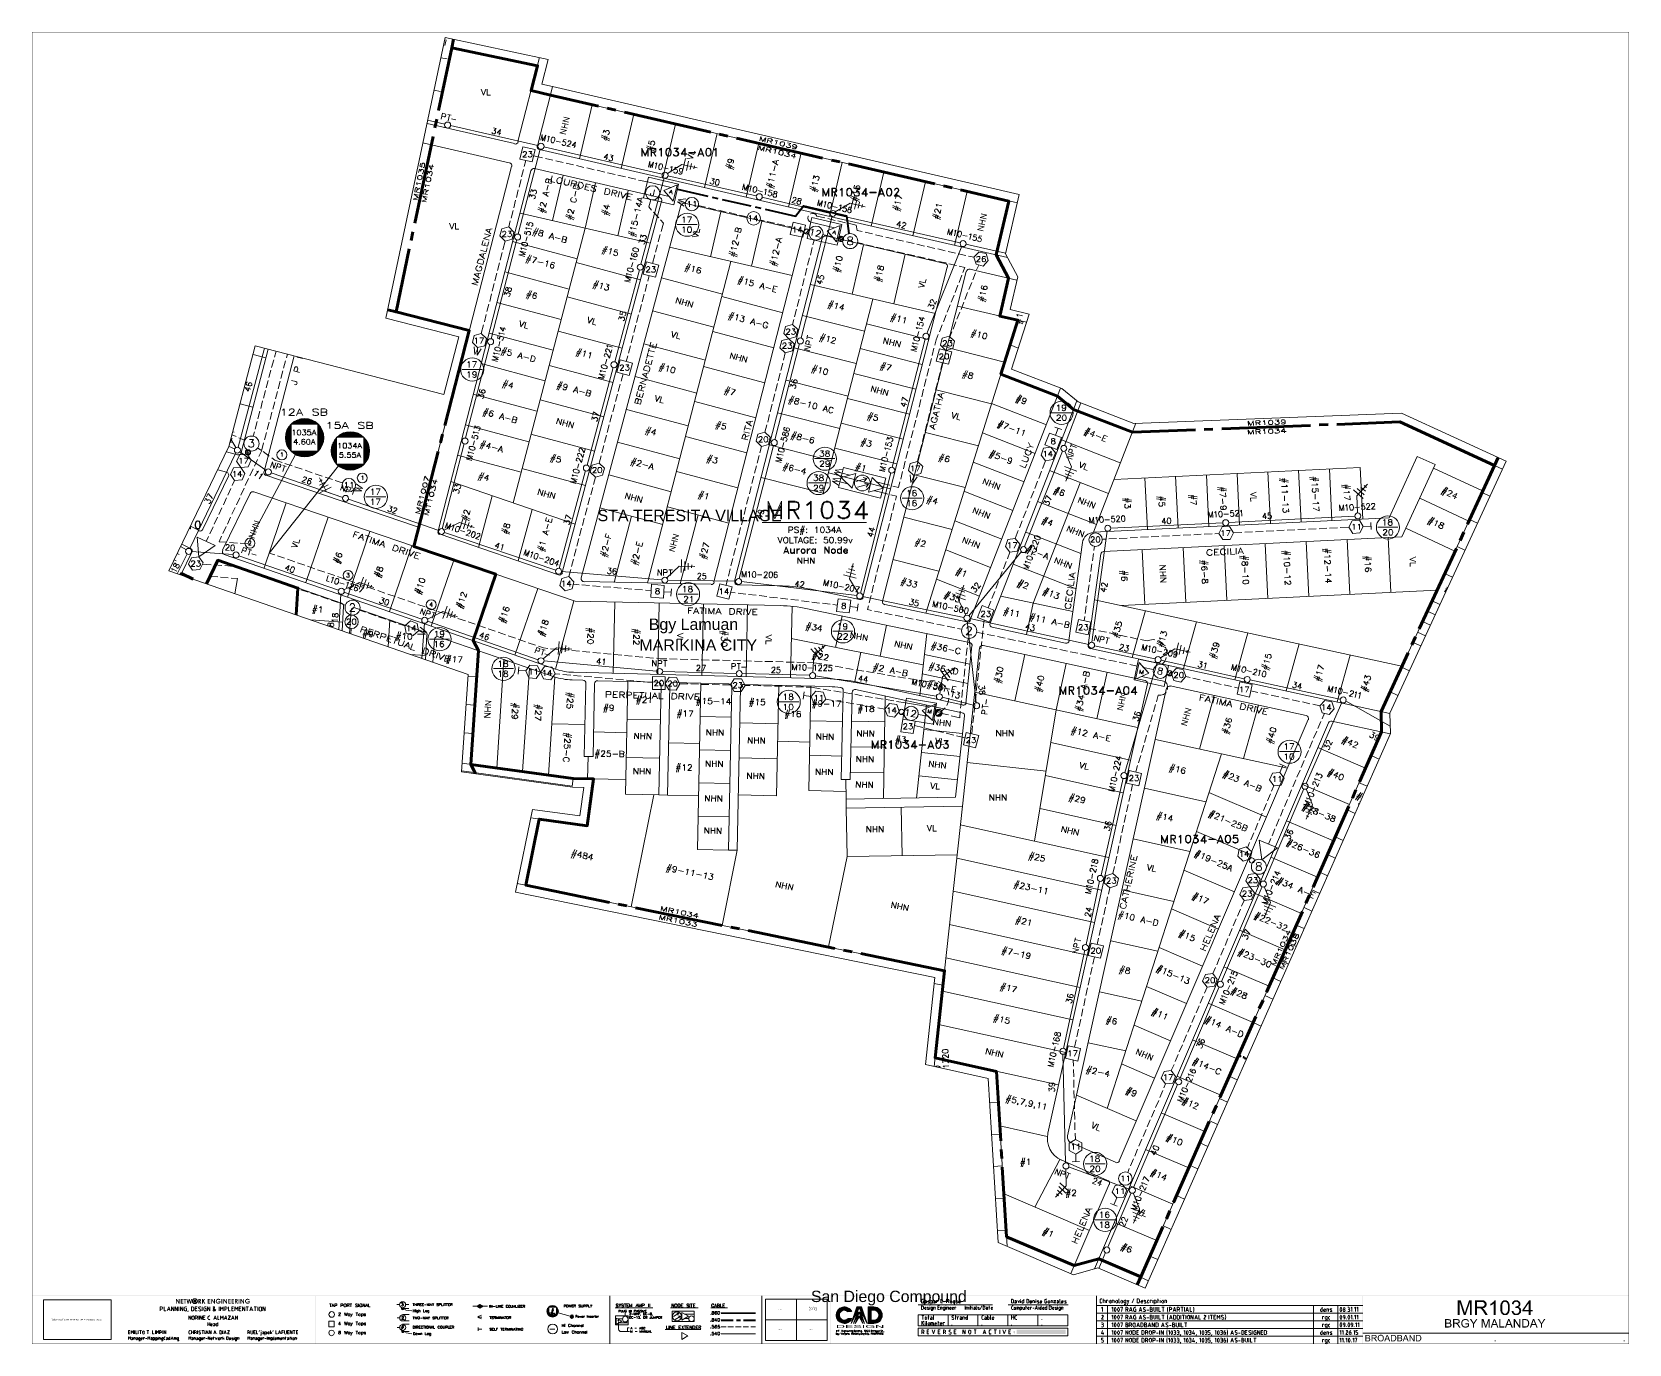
# Model space of a CAD drawing. Header units: millimetres. Extents: x 3.6 to 37.8, y 0.6 to 28.7.
import ezdxf

# ---------------------------------------------------------------- set-up
doc = ezdxf.new("R2010")
doc.units = ezdxf.units.MM
for name, color, linetype in [('PDF_0', 7, 'Continuous'), ('PDF_S45$Actives-PowerSupply', 1, 'Continuous'), ('PDF_S45$BOUNDARY-NODE', 3, 'Continuous'), ('PDF_S45$HCOUNT', 1, 'Continuous'), ('PDF_S45$NAME-ROAD', 7, 'Continuous'), ('PDF_S45$Passives-Highleg', 7, 'Continuous'), ('PDF_S45$Passives-Splt2way', 7, 'Continuous'), ('PDF_S45$Passives-TapOffs', 7, 'Continuous'), ('PDF_S45$POLE', 7, 'Continuous'), ('PDF_S45$strand', 7, 'Continuous'), ('PDF_S45$Symbols-EndOfLine', 7, 'Continuous'), ('PDF_S45$Symbols-SelfTerminating', 7, 'Continuous'), ('PDF_S45$Symbols-Terminator', 7, 'Continuous'), ('PDF_Text', 7, 'Continuous')]:
    doc.layers.add(name, color=color, linetype=linetype)
for name, color, linetype, true_color in [('PDF_S45$Actives-Amplifier', 92, 'Continuous', 0x00b800), ('PDF_S45$Actives-LineExtender', 94, 'Continuous', 0x009500), ('PDF_S45$Actives-NodeReceiver', 104, 'Continuous', 0x009525), ('PDF_S45$Cable-565', 23, 'Continuous', 0xdd8a6e), ('PDF_S45$Cable-840', 151, 'Continuous', 0x7fbfff), ('PDF_S45$LOTS', 254, 'Continuous', 0xdcdcdc), ('PDF_S45$ROAD', 8, 'Continuous', 0x808080), ('PDF_S45$SDU', 157, 'Continuous', 0x396472), ('PDF_S45$Symbols-Ground', 12, 'Continuous', 0xb80000)]:
    doc.layers.add(name, color=color, linetype=linetype, true_color=true_color)
doc.styles.add('PDF ArialMT', font='arial.ttf')
doc.styles.add('PDF Swiss721BT-LightCondensed', font='arial.ttf')

msp = doc.modelspace()

# ---------------------------------------------------------------- texts
at = {"layer": 'PDF_Text', "color": 4, "insert": (15.678, 18.343), "char_height": 0.24415, "attachment_point": 4, "style": 'PDF Swiss721BT-LightCondensed'}
msp.add_mtext('STA TERESITA VILLAGE', dxfattribs=at)
at = {"layer": 'PDF_Text', "color": 52, "true_color": 0xb8b800, "attachment_point": 4, "style": 'PDF Swiss721BT-LightCondensed'}
for s, insert, char_height in [('Bgy Lamuan', (16.775, 15.979), 0.2441), ('MARIKINA CITY', (16.574, 15.566), 0.24415)]:
    msp.add_mtext(s, dxfattribs=dict(at, insert=insert, char_height=char_height))
at = {"layer": 'PDF_Text', "attachment_point": 4}
for s, insert, char_height, style in [('San Diego Compound', (20.248, 1.58), 0.24273, 'PDF Swiss721BT-LightCondensed'), ('\\\\\\\\skynascad1\\\\CENTRAL\\\\BASEMAP\\\\me&mysky logo.jpg', (3.989, 1.113), 0.03156, 'PDF ArialMT')]:
    msp.add_mtext(s, dxfattribs=dict(at, insert=insert, char_height=char_height, style=style))

# ---------------------------------------------------------------- hatches: boundary and pattern name
at = {"layer": 'PDF_0', "true_color": 0x808080, "transparency": 33554559}
for points in [[(6.65, 1.561), (6.666, 1.561), (6.708, 1.494), (6.708, 1.561), (6.729, 1.561), (6.729, 1.461), (6.708, 1.461), (6.666, 1.528), (6.666, 1.461), (6.65, 1.461)], [(6.75, 1.561), (6.804, 1.561), (6.804, 1.544), (6.771, 1.544), (6.771, 1.523), (6.804, 1.523), (6.804, 1.507), (6.771, 1.507), (6.771, 1.482), (6.804, 1.482), (6.804, 1.461), (6.75, 1.461)], [(6.812, 1.562), (6.871, 1.562), (6.871, 1.545), (6.85, 1.545), (6.85, 1.462), (6.833, 1.462), (6.833, 1.545), (6.812, 1.545)], [(6.875, 1.561), (6.892, 1.561), (6.908, 1.498), (6.925, 1.561), (6.942, 1.561), (6.958, 1.498), (6.975, 1.561), (6.992, 1.561), (6.971, 1.461), (6.95, 1.461), (6.933, 1.528), (6.917, 1.461), (6.896, 1.461)], [(7.054, 1.544), (7.054, 1.544), (7.05, 1.544), (7.05, 1.544), (7.05, 1.544), (7.046, 1.544), (7.046, 1.544), (7.046, 1.544), (7.042, 1.544), (7.042, 1.544), (7.042, 1.544), (7.042, 1.544), (7.038, 1.54), (7.038, 1.54), (7.038, 1.54), (7.033, 1.54), (7.033, 1.54), (7.033, 1.536), (7.033, 1.536), (7.029, 1.536), (7.029, 1.536), (7.029, 1.536), (7.029, 1.536), (7.029, 1.532), (7.029, 1.532), (7.025, 1.532), (7.025, 1.528), (7.025, 1.528), (7.025, 1.528), (7.025, 1.528), (7.025, 1.523), (7.025, 1.523), (7.025, 1.523), (7.021, 1.519), (7.021, 1.519), (7.021, 1.519), (7.021, 1.515), (7.021, 1.515), (7.021, 1.515), (7.021, 1.511), (7.021, 1.511), (7.021, 1.511), (7.021, 1.507), (7.021, 1.507), (7.021, 1.507), (7.021, 1.503), (7.021, 1.503), (7.021, 1.503), (7.025, 1.498), (7.025, 1.498), (7.025, 1.498), (7.025, 1.498), (7.025, 1.494), (7.025, 1.494), (7.025, 1.494), (7.029, 1.49), (7.029, 1.49), (7.029, 1.49), (7.029, 1.49), (7.029, 1.486), (7.033, 1.486), (7.033, 1.486), (7.033, 1.486), (7.033, 1.486), (7.033, 1.486), (7.038, 1.482), (7.038, 1.482), (7.038, 1.482), (7.038, 1.482), (7.042, 1.482), (7.042, 1.482), (7.042, 1.478), (7.046, 1.478), (7.046, 1.478), (7.046, 1.478), (7.05, 1.478), (7.05, 1.478), (7.05, 1.478), (7.054, 1.478), (7.054, 1.478), (7.054, 1.478), (7.058, 1.478), (7.058, 1.478), (7.058, 1.478), (7.058, 1.478), (7.063, 1.478), (7.063, 1.478), (7.063, 1.478), (7.067, 1.478), (7.067, 1.482), (7.067, 1.482), (7.071, 1.482), (7.071, 1.482), (7.071, 1.482), (7.071, 1.482), (7.075, 1.482), (7.075, 1.486), (7.075, 1.486), (7.075, 1.486), (7.079, 1.486), (7.079, 1.49), (7.079, 1.49), (7.079, 1.49), (7.083, 1.49), (7.083, 1.494), (7.083, 1.494), (7.083, 1.494), (7.083, 1.494), (7.083, 1.498), (7.083, 1.498), (7.088, 1.498), (7.088, 1.503), (7.088, 1.503), (7.088, 1.503), (7.088, 1.507), (7.088, 1.507), (7.088, 1.507), (7.088, 1.511), (7.088, 1.511), (7.088, 1.511), (7.088, 1.511), (7.088, 1.515), (7.088, 1.515), (7.088, 1.515), (7.088, 1.519), (7.088, 1.519), (7.088, 1.519), (7.088, 1.523), (7.083, 1.523), (7.083, 1.523), (7.083, 1.528), (7.083, 1.528), (7.083, 1.528), (7.083, 1.532), (7.083, 1.532), (7.079, 1.532), (7.079, 1.532), (7.079, 1.536), (7.079, 1.536), (7.079, 1.536), (7.075, 1.536), (7.075, 1.536), (7.075, 1.54), (7.075, 1.54), (7.071, 1.54), (7.071, 1.54), (7.071, 1.54), (7.071, 1.544), (7.067, 1.544), (7.067, 1.544), (7.067, 1.544), (7.063, 1.544), (7.063, 1.544), (7.063, 1.544), (7.058, 1.544), (7.058, 1.544), (7.058, 1.544), (7.054, 1.544), (7.054, 1.544), (7.054, 1.544)], [(7.204, 1.561), (7.225, 1.561), (7.225, 1.528), (7.25, 1.561), (7.275, 1.561), (7.242, 1.515), (7.279, 1.461), (7.254, 1.461), (7.225, 1.507), (7.225, 1.461), (7.204, 1.461)], [(7.329, 1.561), (7.384, 1.561), (7.384, 1.544), (7.35, 1.544), (7.35, 1.523), (7.384, 1.523), (7.384, 1.507), (7.35, 1.507), (7.35, 1.482), (7.384, 1.482), (7.384, 1.461), (7.329, 1.461)], [(7.405, 1.561), (7.421, 1.561), (7.463, 1.494), (7.463, 1.561), (7.484, 1.561), (7.484, 1.461), (7.467, 1.461), (7.421, 1.528), (7.421, 1.461), (7.405, 1.461)], [(7.601, 1.544), (7.584, 1.532), (7.584, 1.532), (7.584, 1.536), (7.584, 1.536), (7.58, 1.536), (7.58, 1.536), (7.58, 1.536), (7.58, 1.54), (7.576, 1.54), (7.576, 1.54), (7.576, 1.54), (7.571, 1.54), (7.571, 1.54), (7.571, 1.544), (7.571, 1.544), (7.567, 1.544), (7.567, 1.544), (7.567, 1.544), (7.563, 1.544), (7.563, 1.544), (7.563, 1.544), (7.559, 1.544), (7.559, 1.544), (7.559, 1.544), (7.555, 1.544), (7.555, 1.544), (7.555, 1.544), (7.555, 1.544), (7.55, 1.544), (7.55, 1.544), (7.55, 1.544), (7.546, 1.544), (7.546, 1.544), (7.546, 1.544), (7.542, 1.544), (7.542, 1.544), (7.542, 1.544), (7.538, 1.54), (7.538, 1.54), (7.538, 1.54), (7.538, 1.54), (7.534, 1.54), (7.534, 1.54), (7.534, 1.536), (7.534, 1.536), (7.53, 1.536), (7.53, 1.536), (7.53, 1.532), (7.53, 1.532), (7.525, 1.532), (7.525, 1.532), (7.525, 1.528), (7.525, 1.528), (7.525, 1.528), (7.525, 1.528), (7.521, 1.523), (7.521, 1.523), (7.521, 1.523), (7.521, 1.519), (7.521, 1.519), (7.521, 1.519), (7.521, 1.515), (7.521, 1.515), (7.521, 1.515), (7.521, 1.511), (7.521, 1.511), (7.521, 1.511), (7.521, 1.511), (7.521, 1.507), (7.521, 1.507), (7.521, 1.507), (7.521, 1.503), (7.521, 1.503), (7.521, 1.503), (7.521, 1.498), (7.525, 1.498), (7.525, 1.498), (7.525, 1.494), (7.525, 1.494), (7.525, 1.494), (7.525, 1.494), (7.525, 1.49), (7.53, 1.49), (7.53, 1.49), (7.53, 1.49), (7.53, 1.486), (7.53, 1.486), (7.534, 1.486), (7.534, 1.486), (7.534, 1.486), (7.534, 1.486), (7.538, 1.482), (7.538, 1.482), (7.538, 1.482), (7.538, 1.482), (7.542, 1.482), (7.542, 1.482), (7.542, 1.478), (7.546, 1.478), (7.546, 1.478), (7.546, 1.478), (7.55, 1.478), (7.55, 1.478), (7.55, 1.478), (7.555, 1.478), (7.555, 1.478), (7.555, 1.478), (7.559, 1.478), (7.559, 1.478), (7.559, 1.478), (7.563, 1.478), (7.563, 1.478), (7.563, 1.478), (7.567, 1.478), (7.567, 1.478), (7.567, 1.478), (7.571, 1.478), (7.571, 1.482), (7.571, 1.482), (7.571, 1.482), (7.576, 1.482), (7.576, 1.482), (7.576, 1.482), (7.576, 1.482), (7.576, 1.486), (7.58, 1.486), (7.58, 1.486), (7.58, 1.486), (7.58, 1.49), (7.584, 1.49), (7.584, 1.49), (7.584, 1.494), (7.584, 1.494), (7.584, 1.494), (7.555, 1.494), (7.555, 1.511), (7.605, 1.511), (7.605, 1.507), (7.605, 1.507), (7.605, 1.507), (7.605, 1.503), (7.605, 1.503), (7.605, 1.503), (7.605, 1.498), (7.605, 1.498), (7.605, 1.498), (7.605, 1.494), (7.605, 1.494), (7.605, 1.494), (7.605, 1.49), (7.605, 1.49), (7.601, 1.49), (7.601, 1.49), (7.601, 1.486), (7.601, 1.486), (7.601, 1.486), (7.601, 1.482), (7.596, 1.482), (7.596, 1.482), (7.596, 1.478), (7.596, 1.478), (7.596, 1.478), (7.592, 1.478), (7.592, 1.473), (7.592, 1.473), (7.592, 1.473), (7.592, 1.473), (7.588, 1.469), (7.588, 1.469), (7.588, 1.469), (7.588, 1.469), (7.584, 1.469), (7.584, 1.465), (7.584, 1.465), (7.584, 1.465), (7.58, 1.465), (7.58, 1.465), (7.58, 1.465), (7.58, 1.465), (7.576, 1.461), (7.576, 1.461), (7.576, 1.461), (7.571, 1.461), (7.571, 1.461), (7.571, 1.461), (7.567, 1.461), (7.567, 1.461), (7.567, 1.461), (7.563, 1.461), (7.563, 1.461), (7.563, 1.461), (7.559, 1.461), (7.559, 1.461), (7.559, 1.461), (7.555, 1.461), (7.555, 1.461), (7.555, 1.461), (7.555, 1.461), (7.55, 1.461), (7.55, 1.461), (7.55, 1.461), (7.546, 1.461), (7.546, 1.461), (7.546, 1.461), (7.542, 1.461), (7.542, 1.461), (7.542, 1.461), (7.538, 1.461), (7.538, 1.461), (7.538, 1.461), (7.534, 1.461), (7.534, 1.465), (7.534, 1.465), (7.534, 1.465), (7.53, 1.465), (7.53, 1.465), (7.53, 1.465), (7.525, 1.465), (7.525, 1.469), (7.525, 1.469), (7.525, 1.469), (7.521, 1.469), (7.521, 1.469), (7.521, 1.469), (7.521, 1.473), (7.517, 1.473), (7.517, 1.473), (7.517, 1.473), (7.517, 1.478), (7.513, 1.478), (7.513, 1.478), (7.513, 1.478), (7.513, 1.482), (7.513, 1.482), (7.509, 1.482), (7.509, 1.486), (7.509, 1.486), (7.509, 1.486), (7.509, 1.486), (7.509, 1.49), (7.505, 1.49), (7.505, 1.49), (7.505, 1.494), (7.505, 1.494), (7.505, 1.494), (7.505, 1.498), (7.505, 1.498), (7.505, 1.498), (7.505, 1.503), (7.505, 1.503), (7.505, 1.503), (7.5, 1.503), (7.5, 1.507), (7.5, 1.507), (7.5, 1.507), (7.5, 1.511), (7.5, 1.511), (7.5, 1.511), (7.5, 1.515), (7.5, 1.515), (7.5, 1.515), (7.5, 1.519), (7.5, 1.519), (7.5, 1.519), (7.505, 1.523), (7.505, 1.523), (7.505, 1.523), (7.505, 1.528), (7.505, 1.528), (7.505, 1.528), (7.505, 1.532), (7.505, 1.532), (7.505, 1.532), (7.505, 1.532), (7.509, 1.536), (7.509, 1.536), (7.509, 1.536), (7.509, 1.54), (7.509, 1.54), (7.509, 1.54), (7.513, 1.54), (7.513, 1.544), (7.513, 1.544), (7.513, 1.544), (7.513, 1.544), (7.513, 1.548), (7.517, 1.548), (7.517, 1.548), (7.517, 1.548), (7.517, 1.553), (7.521, 1.553), (7.521, 1.553), (7.521, 1.553), (7.521, 1.553), (7.525, 1.557), (7.525, 1.557), (7.525, 1.557), (7.525, 1.557), (7.53, 1.557), (7.53, 1.557), (7.53, 1.557), (7.534, 1.561), (7.534, 1.561), (7.534, 1.561), (7.534, 1.561), (7.538, 1.561), (7.538, 1.561), (7.538, 1.561), (7.542, 1.561), (7.542, 1.561), (7.542, 1.565), (7.546, 1.565), (7.546, 1.565), (7.546, 1.565), (7.55, 1.565), (7.55, 1.565), (7.55, 1.565), (7.555, 1.565), (7.555, 1.565), (7.555, 1.565), (7.559, 1.565), (7.559, 1.565), (7.559, 1.565), (7.563, 1.565), (7.563, 1.565), (7.563, 1.565), (7.567, 1.565), (7.567, 1.565), (7.567, 1.561), (7.571, 1.561), (7.571, 1.561), (7.571, 1.561), (7.576, 1.561), (7.576, 1.561), (7.576, 1.561), (7.576, 1.561), (7.58, 1.561), (7.58, 1.561), (7.58, 1.561), (7.58, 1.561), (7.584, 1.557), (7.584, 1.557), (7.584, 1.557), (7.584, 1.557), (7.588, 1.557), (7.588, 1.557), (7.588, 1.553), (7.588, 1.553), (7.592, 1.553), (7.592, 1.553), (7.592, 1.553), (7.596, 1.548), (7.596, 1.548), (7.596, 1.548), (7.596, 1.548), (7.601, 1.544)], [(7.663, 1.561), (7.68, 1.561), (7.726, 1.494), (7.726, 1.561), (7.742, 1.561), (7.742, 1.461), (7.726, 1.461), (7.68, 1.528), (7.68, 1.461), (7.663, 1.461)], [(7.767, 1.561), (7.822, 1.561), (7.822, 1.544), (7.784, 1.544), (7.784, 1.523), (7.822, 1.523), (7.822, 1.507), (7.784, 1.507), (7.784, 1.482), (7.822, 1.482), (7.822, 1.461), (7.767, 1.461)], [(7.838, 1.561), (7.892, 1.561), (7.892, 1.544), (7.855, 1.544), (7.855, 1.523), (7.892, 1.523), (7.892, 1.507), (7.855, 1.507), (7.855, 1.482), (7.892, 1.482), (7.892, 1.461), (7.838, 1.461)], [(8.03, 1.561), (8.047, 1.561), (8.093, 1.494), (8.093, 1.561), (8.109, 1.561), (8.109, 1.461), (8.093, 1.461), (8.051, 1.528), (8.051, 1.461), (8.03, 1.461)], [(8.226, 1.544), (8.214, 1.532), (8.209, 1.532), (8.209, 1.536), (8.209, 1.536), (8.209, 1.536), (8.205, 1.536), (8.205, 1.536), (8.205, 1.54), (8.205, 1.54), (8.201, 1.54), (8.201, 1.54), (8.201, 1.54), (8.201, 1.54), (8.197, 1.544), (8.197, 1.544), (8.197, 1.544), (8.193, 1.544), (8.193, 1.544), (8.193, 1.544), (8.188, 1.544), (8.188, 1.544), (8.188, 1.544), (8.184, 1.544), (8.184, 1.544), (8.184, 1.544), (8.184, 1.544), (8.18, 1.544), (8.18, 1.544), (8.18, 1.544), (8.176, 1.544), (8.176, 1.544), (8.176, 1.544), (8.172, 1.544), (8.172, 1.544), (8.172, 1.544), (8.168, 1.544), (8.168, 1.544), (8.168, 1.54), (8.163, 1.54), (8.163, 1.54), (8.163, 1.54), (8.163, 1.54), (8.159, 1.54), (8.159, 1.536), (8.159, 1.536), (8.159, 1.536), (8.155, 1.536), (8.155, 1.532), (8.155, 1.532), (8.155, 1.532), (8.155, 1.532), (8.151, 1.528), (8.151, 1.528), (8.151, 1.528), (8.151, 1.528), (8.151, 1.523), (8.151, 1.523), (8.151, 1.523), (8.151, 1.519), (8.147, 1.519), (8.147, 1.519), (8.147, 1.515), (8.147, 1.515), (8.147, 1.515), (8.147, 1.511), (8.147, 1.511), (8.147, 1.511), (8.147, 1.511), (8.147, 1.507), (8.147, 1.507), (8.147, 1.507), (8.147, 1.503), (8.151, 1.503), (8.151, 1.503), (8.151, 1.498), (8.151, 1.498), (8.151, 1.498), (8.151, 1.494), (8.151, 1.494), (8.151, 1.494), (8.155, 1.494), (8.155, 1.49), (8.155, 1.49), (8.155, 1.49), (8.155, 1.49), (8.159, 1.486), (8.159, 1.486), (8.159, 1.486), (8.159, 1.486), (8.159, 1.486), (8.163, 1.486), (8.163, 1.482), (8.163, 1.482), (8.168, 1.482), (8.168, 1.482), (8.168, 1.482), (8.168, 1.482), (8.172, 1.478), (8.172, 1.478), (8.172, 1.478), (8.176, 1.478), (8.176, 1.478), (8.176, 1.478), (8.18, 1.478), (8.18, 1.478), (8.18, 1.478), (8.184, 1.478), (8.184, 1.478), (8.184, 1.478), (8.188, 1.478), (8.188, 1.478), (8.188, 1.478), (8.193, 1.478), (8.193, 1.478), (8.193, 1.478), (8.197, 1.478), (8.197, 1.478), (8.197, 1.482), (8.197, 1.482), (8.201, 1.482), (8.201, 1.482), (8.201, 1.482), (8.201, 1.482), (8.205, 1.482), (8.205, 1.486), (8.205, 1.486), (8.205, 1.486), (8.205, 1.486), (8.209, 1.49), (8.209, 1.49), (8.209, 1.49), (8.209, 1.494), (8.209, 1.494), (8.209, 1.494), (8.184, 1.494), (8.184, 1.511), (8.234, 1.511), (8.234, 1.507), (8.234, 1.507), (8.234, 1.507), (8.234, 1.503), (8.234, 1.503), (8.234, 1.503), (8.23, 1.498), (8.23, 1.498), (8.23, 1.498), (8.23, 1.494), (8.23, 1.494), (8.23, 1.494), (8.23, 1.49), (8.23, 1.49), (8.23, 1.49), (8.23, 1.49), (8.226, 1.486), (8.226, 1.486), (8.226, 1.486), (8.226, 1.482), (8.226, 1.482), (8.226, 1.482), (8.222, 1.478), (8.222, 1.478), (8.222, 1.478), (8.222, 1.478), (8.222, 1.473), (8.218, 1.473), (8.218, 1.473), (8.218, 1.473), (8.218, 1.469), (8.214, 1.469), (8.214, 1.469), (8.214, 1.469), (8.214, 1.469), (8.209, 1.465), (8.209, 1.465), (8.209, 1.465), (8.209, 1.465), (8.209, 1.465), (8.205, 1.465), (8.205, 1.465), (8.205, 1.461), (8.201, 1.461), (8.201, 1.461), (8.201, 1.461), (8.197, 1.461), (8.197, 1.461), (8.197, 1.461), (8.193, 1.461), (8.193, 1.461), (8.193, 1.461), (8.188, 1.461), (8.188, 1.461), (8.188, 1.461), (8.184, 1.461), (8.184, 1.461), (8.184, 1.461), (8.184, 1.461), (8.18, 1.461), (8.18, 1.461), (8.18, 1.461), (8.176, 1.461), (8.176, 1.461), (8.176, 1.461), (8.172, 1.461), (8.172, 1.461), (8.172, 1.461), (8.168, 1.461), (8.168, 1.461), (8.168, 1.461), (8.163, 1.461), (8.163, 1.461), (8.163, 1.461), (8.159, 1.465), (8.159, 1.465), (8.159, 1.465), (8.159, 1.465), (8.155, 1.465), (8.155, 1.465), (8.155, 1.465), (8.151, 1.469), (8.151, 1.469), (8.151, 1.469), (8.151, 1.469), (8.147, 1.469), (8.147, 1.469), (8.147, 1.473), (8.147, 1.473), (8.143, 1.473), (8.143, 1.473), (8.143, 1.478), (8.143, 1.478), (8.143, 1.478), (8.138, 1.478), (8.138, 1.482), (8.138, 1.482), (8.138, 1.482), (8.138, 1.486), (8.134, 1.486), (8.134, 1.486), (8.134, 1.486), (8.134, 1.49), (8.134, 1.49), (8.134, 1.49), (8.134, 1.494), (8.13, 1.494), (8.13, 1.494), (8.13, 1.498), (8.13, 1.498), (8.13, 1.498), (8.13, 1.503), (8.13, 1.503), (8.13, 1.503), (8.13, 1.503), (8.13, 1.507), (8.13, 1.507), (8.13, 1.507), (8.13, 1.511), (8.13, 1.511), (8.13, 1.511), (8.13, 1.515), (8.13, 1.515), (8.13, 1.515), (8.13, 1.519), (8.13, 1.519), (8.13, 1.519), (8.13, 1.523), (8.13, 1.523), (8.13, 1.523), (8.13, 1.528), (8.13, 1.528), (8.13, 1.528), (8.13, 1.532), (8.134, 1.532), (8.134, 1.532), (8.134, 1.532), (8.134, 1.536), (8.134, 1.536), (8.134, 1.536), (8.134, 1.54), (8.138, 1.54), (8.138, 1.54), (8.138, 1.54), (8.138, 1.544), (8.138, 1.544), (8.138, 1.544), (8.143, 1.544), (8.143, 1.548), (8.143, 1.548), (8.143, 1.548), (8.147, 1.548), (8.147, 1.553), (8.147, 1.553), (8.147, 1.553), (8.151, 1.553), (8.151, 1.553), (8.151, 1.557), (8.151, 1.557), (8.155, 1.557), (8.155, 1.557), (8.155, 1.557), (8.155, 1.557), (8.159, 1.557), (8.159, 1.561), (8.159, 1.561), (8.163, 1.561), (8.163, 1.561), (8.163, 1.561), (8.163, 1.561), (8.168, 1.561), (8.168, 1.561), (8.168, 1.561), (8.172, 1.565), (8.172, 1.565), (8.172, 1.565), (8.176, 1.565), (8.176, 1.565), (8.176, 1.565), (8.18, 1.565), (8.18, 1.565), (8.18, 1.565), (8.184, 1.565), (8.184, 1.565), (8.184, 1.565), (8.188, 1.565), (8.188, 1.565), (8.188, 1.565), (8.193, 1.565), (8.193, 1.565), (8.193, 1.565), (8.197, 1.561), (8.197, 1.561), (8.197, 1.561), (8.201, 1.561), (8.201, 1.561), (8.201, 1.561), (8.205, 1.561), (8.205, 1.561), (8.205, 1.561), (8.205, 1.561), (8.205, 1.561), (8.209, 1.561), (8.209, 1.557), (8.209, 1.557), (8.214, 1.557), (8.214, 1.557), (8.214, 1.557), (8.214, 1.557), (8.218, 1.553), (8.218, 1.553), (8.218, 1.553), (8.218, 1.553), (8.222, 1.553), (8.222, 1.548), (8.222, 1.548), (8.222, 1.548), (8.226, 1.548), (8.226, 1.544)], [(34.101, 1.219), (34.101, 1.532), (34.163, 1.532), (34.238, 1.311), (34.238, 1.302), (34.243, 1.298), (34.243, 1.294), (34.243, 1.29), (34.247, 1.286), (34.247, 1.282), (34.247, 1.277), (34.251, 1.273), (34.251, 1.269), (34.251, 1.265), (34.251, 1.265), (34.251, 1.265), (34.255, 1.265), (34.255, 1.269), (34.255, 1.273), (34.255, 1.277), (34.259, 1.282), (34.259, 1.286), (34.259, 1.29), (34.263, 1.294), (34.263, 1.298), (34.268, 1.302), (34.268, 1.307), (34.268, 1.315), (34.268, 1.315), (34.343, 1.532), (34.401, 1.532), (34.401, 1.219), (34.359, 1.219), (34.359, 1.482), (34.268, 1.219), (34.23, 1.219), (34.143, 1.486), (34.143, 1.219)], [(34.914, 1.219), (34.872, 1.219), (34.872, 1.465), (34.872, 1.461), (34.868, 1.457), (34.864, 1.457), (34.86, 1.453), (34.86, 1.453), (34.856, 1.448), (34.851, 1.444), (34.847, 1.444), (34.843, 1.44), (34.839, 1.436), (34.839, 1.436), (34.835, 1.436), (34.831, 1.432), (34.826, 1.432), (34.822, 1.428), (34.818, 1.428), (34.814, 1.423), (34.81, 1.423), (34.806, 1.419), (34.801, 1.419), (34.797, 1.419), (34.797, 1.415), (34.797, 1.453), (34.801, 1.457), (34.806, 1.457), (34.81, 1.461), (34.814, 1.461), (34.818, 1.465), (34.822, 1.465), (34.822, 1.469), (34.826, 1.473), (34.831, 1.473), (34.835, 1.478), (34.839, 1.478), (34.843, 1.482), (34.843, 1.486), (34.847, 1.486), (34.851, 1.49), (34.851, 1.49), (34.856, 1.494), (34.86, 1.498), (34.864, 1.503), (34.868, 1.503), (34.868, 1.507), (34.872, 1.511), (34.876, 1.515), (34.876, 1.519), (34.881, 1.519), (34.881, 1.523), (34.885, 1.528), (34.885, 1.532), (34.889, 1.532), (34.914, 1.532)], [(35.252, 1.302), (35.293, 1.307), (35.293, 1.302), (35.293, 1.294), (35.298, 1.29), (35.298, 1.286), (35.298, 1.282), (35.302, 1.277), (35.302, 1.273), (35.306, 1.273), (35.306, 1.269), (35.31, 1.265), (35.31, 1.261), (35.314, 1.261), (35.314, 1.261), (35.319, 1.257), (35.323, 1.252), (35.327, 1.252), (35.327, 1.248), (35.331, 1.248), (35.335, 1.248), (35.339, 1.244), (35.344, 1.244), (35.348, 1.244), (35.352, 1.244), (35.356, 1.244), (35.364, 1.244), (35.369, 1.244), (35.373, 1.248), (35.373, 1.248), (35.377, 1.248), (35.381, 1.252), (35.385, 1.252), (35.389, 1.257), (35.394, 1.257), (35.398, 1.261), (35.398, 1.265), (35.402, 1.265), (35.406, 1.269), (35.406, 1.273), (35.41, 1.277), (35.41, 1.282), (35.414, 1.286), (35.414, 1.29), (35.414, 1.294), (35.419, 1.298), (35.419, 1.302), (35.419, 1.307), (35.419, 1.311), (35.419, 1.311), (35.419, 1.315), (35.419, 1.319), (35.419, 1.323), (35.414, 1.327), (35.414, 1.332), (35.414, 1.336), (35.41, 1.34), (35.41, 1.344), (35.406, 1.344), (35.406, 1.348), (35.402, 1.352), (35.402, 1.352), (35.398, 1.357), (35.394, 1.361), (35.389, 1.361), (35.389, 1.365), (35.385, 1.365), (35.381, 1.365), (35.377, 1.369), (35.373, 1.369), (35.369, 1.369), (35.364, 1.369), (35.36, 1.369), (35.356, 1.369), (35.352, 1.369), (35.348, 1.369), (35.344, 1.369), (35.339, 1.369), (35.335, 1.369), (35.331, 1.365), (35.331, 1.365), (35.335, 1.398), (35.339, 1.398), (35.339, 1.398), (35.344, 1.398), (35.348, 1.398), (35.352, 1.403), (35.356, 1.403), (35.36, 1.403), (35.364, 1.403), (35.369, 1.407), (35.373, 1.407), (35.377, 1.407), (35.381, 1.411), (35.385, 1.411), (35.389, 1.415), (35.389, 1.419), (35.394, 1.419), (35.398, 1.423), (35.398, 1.428), (35.402, 1.432), (35.402, 1.436), (35.402, 1.44), (35.402, 1.444), (35.402, 1.448), (35.402, 1.453), (35.402, 1.453), (35.402, 1.457), (35.402, 1.461), (35.402, 1.465), (35.402, 1.469), (35.398, 1.473), (35.398, 1.478), (35.394, 1.482), (35.394, 1.482), (35.389, 1.486), (35.389, 1.486), (35.385, 1.49), (35.385, 1.494), (35.381, 1.494), (35.377, 1.498), (35.373, 1.498), (35.369, 1.498), (35.364, 1.498), (35.36, 1.503), (35.356, 1.503), (35.352, 1.503), (35.348, 1.503), (35.344, 1.503), (35.339, 1.498), (35.335, 1.498), (35.331, 1.498), (35.327, 1.494), (35.323, 1.494), (35.319, 1.49), (35.319, 1.49), (35.314, 1.486), (35.314, 1.486), (35.31, 1.482), (35.306, 1.478), (35.306, 1.473), (35.306, 1.473), (35.302, 1.469), (35.302, 1.465), (35.298, 1.461), (35.298, 1.457), (35.298, 1.448), (35.298, 1.444), (35.298, 1.444), (35.256, 1.453), (35.26, 1.457), (35.26, 1.461), (35.26, 1.465), (35.264, 1.469), (35.264, 1.473), (35.264, 1.478), (35.268, 1.482), (35.268, 1.486), (35.273, 1.49), (35.273, 1.494), (35.277, 1.494), (35.277, 1.498), (35.281, 1.503), (35.285, 1.507), (35.285, 1.507), (35.289, 1.511), (35.289, 1.511), (35.293, 1.515), (35.298, 1.515), (35.298, 1.519), (35.302, 1.519), (35.306, 1.523), (35.31, 1.523), (35.314, 1.528), (35.319, 1.528), (35.323, 1.528), (35.327, 1.532), (35.331, 1.532), (35.335, 1.532), (35.339, 1.532), (35.344, 1.532), (35.348, 1.532), (35.352, 1.532), (35.356, 1.532), (35.36, 1.532), (35.364, 1.532), (35.369, 1.532), (35.373, 1.532), (35.377, 1.528), (35.381, 1.528), (35.385, 1.528), (35.389, 1.528), (35.394, 1.523), (35.398, 1.523), (35.398, 1.523), (35.402, 1.519), (35.406, 1.519), (35.41, 1.515), (35.414, 1.511), (35.419, 1.511), (35.419, 1.507), (35.423, 1.503), (35.427, 1.498), (35.427, 1.498), (35.431, 1.494), (35.431, 1.49), (35.435, 1.486), (35.435, 1.486), (35.439, 1.482), (35.439, 1.478), (35.439, 1.473), (35.444, 1.469), (35.444, 1.465), (35.444, 1.461), (35.444, 1.457), (35.444, 1.453), (35.444, 1.448), (35.444, 1.444), (35.444, 1.44), (35.439, 1.436), (35.439, 1.432), (35.439, 1.428), (35.435, 1.423), (35.435, 1.419), (35.431, 1.415), (35.431, 1.415), (35.431, 1.411), (35.427, 1.407), (35.427, 1.407), (35.423, 1.403), (35.419, 1.398), (35.414, 1.398), (35.41, 1.394), (35.406, 1.39), (35.402, 1.39), (35.402, 1.39), (35.406, 1.386), (35.41, 1.386), (35.414, 1.386), (35.419, 1.382), (35.423, 1.382), (35.423, 1.377), (35.427, 1.377), (35.431, 1.373), (35.435, 1.369), (35.439, 1.369), (35.439, 1.365), (35.444, 1.361), (35.444, 1.361), (35.448, 1.357), (35.448, 1.357), (35.452, 1.352), (35.452, 1.348), (35.452, 1.344), (35.456, 1.34), (35.456, 1.336), (35.456, 1.332), (35.456, 1.327), (35.456, 1.323), (35.46, 1.319), (35.46, 1.315), (35.46, 1.311), (35.46, 1.307), (35.46, 1.302), (35.456, 1.298), (35.456, 1.294), (35.456, 1.29), (35.456, 1.286), (35.456, 1.282), (35.452, 1.277), (35.452, 1.273), (35.452, 1.269), (35.448, 1.265), (35.448, 1.261), (35.444, 1.261), (35.439, 1.257), (35.439, 1.252), (35.435, 1.248), (35.431, 1.244), (35.431, 1.244), (35.427, 1.24), (35.427, 1.24), (35.423, 1.236), (35.419, 1.232), (35.414, 1.232), (35.414, 1.227), (35.41, 1.227), (35.406, 1.223), (35.402, 1.223), (35.398, 1.223), (35.394, 1.219), (35.389, 1.219), (35.385, 1.219), (35.381, 1.215), (35.377, 1.215), (35.373, 1.215), (35.369, 1.215), (35.364, 1.215), (35.36, 1.215), (35.356, 1.215), (35.352, 1.215), (35.348, 1.215), (35.344, 1.215), (35.339, 1.215), (35.335, 1.215), (35.331, 1.215), (35.327, 1.215), (35.323, 1.215), (35.319, 1.219), (35.314, 1.219), (35.31, 1.219), (35.306, 1.223), (35.302, 1.223), (35.298, 1.227), (35.298, 1.227), (35.293, 1.232), (35.289, 1.232), (35.285, 1.236), (35.285, 1.236), (35.281, 1.24), (35.281, 1.244), (35.277, 1.248), (35.273, 1.248), (35.273, 1.252), (35.268, 1.257), (35.268, 1.261), (35.264, 1.265), (35.264, 1.269), (35.26, 1.273), (35.26, 1.273), (35.26, 1.277), (35.256, 1.282), (35.256, 1.286), (35.256, 1.29), (35.256, 1.298), (35.256, 1.302), (35.252, 1.302)], [(34.263, 1.019), (34.263, 1.04), (34.343, 1.04), (34.343, 0.973), (34.339, 0.973), (34.339, 0.973), (34.334, 0.969), (34.334, 0.969), (34.33, 0.969), (34.33, 0.965), (34.326, 0.965), (34.326, 0.965), (34.322, 0.96), (34.322, 0.96), (34.318, 0.96), (34.318, 0.96), (34.314, 0.956), (34.314, 0.956), (34.309, 0.956), (34.305, 0.956), (34.305, 0.952), (34.305, 0.952), (34.301, 0.952), (34.297, 0.952), (34.297, 0.952), (34.293, 0.948), (34.293, 0.948), (34.289, 0.948), (34.284, 0.948), (34.284, 0.948), (34.28, 0.948), (34.28, 0.948), (34.276, 0.948), (34.272, 0.948), (34.272, 0.948), (34.268, 0.948), (34.268, 0.948), (34.263, 0.948), (34.263, 0.948), (34.259, 0.948), (34.255, 0.948), (34.255, 0.948), (34.251, 0.948), (34.251, 0.948), (34.247, 0.948), (34.243, 0.948), (34.243, 0.948), (34.238, 0.952), (34.238, 0.952), (34.234, 0.952), (34.234, 0.952), (34.23, 0.952), (34.226, 0.952), (34.226, 0.956), (34.222, 0.956), (34.222, 0.956), (34.218, 0.956), (34.218, 0.956), (34.218, 0.96), (34.213, 0.96), (34.213, 0.96), (34.209, 0.965), (34.209, 0.965), (34.205, 0.965), (34.205, 0.969), (34.201, 0.969), (34.201, 0.973), (34.201, 0.973), (34.197, 0.973), (34.197, 0.977), (34.193, 0.977), (34.193, 0.981), (34.193, 0.981), (34.188, 0.986), (34.188, 0.986), (34.188, 0.99), (34.188, 0.99), (34.184, 0.994), (34.184, 0.994), (34.184, 0.998), (34.184, 0.998), (34.18, 1.002), (34.18, 1.006), (34.18, 1.006), (34.18, 1.011), (34.18, 1.011), (34.18, 1.015), (34.176, 1.015), (34.176, 1.019), (34.176, 1.023), (34.176, 1.023), (34.176, 1.027), (34.176, 1.027), (34.176, 1.031), (34.176, 1.036), (34.176, 1.036), (34.176, 1.04), (34.176, 1.04), (34.176, 1.044), (34.176, 1.048), (34.176, 1.048), (34.176, 1.052), (34.176, 1.052), (34.176, 1.056), (34.176, 1.061), (34.176, 1.061), (34.176, 1.065), (34.18, 1.065), (34.18, 1.069), (34.18, 1.073), (34.18, 1.073), (34.18, 1.077), (34.18, 1.077), (34.184, 1.081), (34.184, 1.081), (34.184, 1.086), (34.184, 1.086), (34.188, 1.09), (34.188, 1.09), (34.188, 1.094), (34.188, 1.094), (34.193, 1.098), (34.193, 1.098), (34.193, 1.102), (34.197, 1.102), (34.197, 1.106), (34.201, 1.106), (34.201, 1.111), (34.201, 1.111), (34.205, 1.111), (34.205, 1.115), (34.209, 1.115), (34.209, 1.115), (34.213, 1.119), (34.213, 1.119), (34.218, 1.119), (34.218, 1.123), (34.222, 1.123), (34.222, 1.123), (34.226, 1.123), (34.226, 1.127), (34.23, 1.127), (34.23, 1.127), (34.234, 1.127), (34.234, 1.127), (34.238, 1.131), (34.238, 1.131), (34.243, 1.131), (34.247, 1.131), (34.247, 1.131), (34.251, 1.131), (34.251, 1.131), (34.255, 1.131), (34.259, 1.131), (34.259, 1.131), (34.263, 1.131), (34.263, 1.131), (34.268, 1.131), (34.272, 1.131), (34.272, 1.131), (34.276, 1.131), (34.28, 1.131), (34.28, 1.131), (34.284, 1.131), (34.284, 1.131), (34.289, 1.131), (34.293, 1.131), (34.293, 1.127), (34.297, 1.127), (34.297, 1.127), (34.301, 1.127), (34.301, 1.127), (34.305, 1.127), (34.305, 1.123), (34.309, 1.123), (34.309, 1.123), (34.314, 1.119), (34.314, 1.119), (34.318, 1.119), (34.318, 1.115), (34.322, 1.115), (34.322, 1.115), (34.322, 1.111), (34.326, 1.111), (34.326, 1.111), (34.326, 1.106), (34.326, 1.106), (34.33, 1.102), (34.33, 1.102), (34.33, 1.098), (34.334, 1.098), (34.334, 1.094), (34.334, 1.094), (34.334, 1.09), (34.339, 1.086), (34.339, 1.086), (34.339, 1.081), (34.339, 1.081), (34.339, 1.081), (34.318, 1.073), (34.318, 1.077), (34.318, 1.077), (34.314, 1.081), (34.314, 1.086), (34.314, 1.086), (34.314, 1.09), (34.309, 1.09), (34.309, 1.094), (34.309, 1.094), (34.309, 1.094), (34.305, 1.098), (34.305, 1.098), (34.301, 1.102), (34.301, 1.102), (34.297, 1.102), (34.297, 1.106), (34.293, 1.106), (34.293, 1.106), (34.289, 1.106), (34.289, 1.111), (34.284, 1.111), (34.284, 1.111), (34.28, 1.111), (34.28, 1.111), (34.276, 1.111), (34.272, 1.111), (34.272, 1.111), (34.268, 1.111), (34.268, 1.111), (34.263, 1.111), (34.263, 1.111), (34.259, 1.111), (34.259, 1.111), (34.255, 1.111), (34.251, 1.111), (34.251, 1.111), (34.247, 1.111), (34.247, 1.111), (34.243, 1.111), (34.238, 1.111), (34.238, 1.106), (34.238, 1.106), (34.234, 1.106), (34.234, 1.106), (34.23, 1.102), (34.226, 1.102), (34.226, 1.102), (34.226, 1.098), (34.222, 1.098), (34.222, 1.098), (34.218, 1.094), (34.218, 1.094), (34.218, 1.094), (34.213, 1.09), (34.213, 1.09), (34.213, 1.086), (34.209, 1.086), (34.209, 1.081), (34.209, 1.081), (34.205, 1.077), (34.205, 1.077), (34.205, 1.073), (34.205, 1.073), (34.205, 1.069), (34.205, 1.069), (34.201, 1.065), (34.201, 1.065), (34.201, 1.061), (34.201, 1.056), (34.201, 1.056), (34.201, 1.052), (34.201, 1.052), (34.201, 1.048), (34.201, 1.044), (34.201, 1.044), (34.201, 1.04), (34.201, 1.036), (34.201, 1.036), (34.201, 1.031), (34.201, 1.031), (34.201, 1.027), (34.201, 1.023), (34.201, 1.023), (34.201, 1.019), (34.201, 1.015), (34.201, 1.015), (34.205, 1.011), (34.205, 1.011), (34.205, 1.006), (34.205, 1.006), (34.205, 1.002), (34.209, 1.002), (34.209, 1.002), (34.209, 0.998), (34.209, 0.994), (34.213, 0.994), (34.213, 0.99), (34.213, 0.99), (34.218, 0.99), (34.218, 0.986), (34.222, 0.986), (34.222, 0.981), (34.222, 0.981), (34.226, 0.981), (34.226, 0.977), (34.23, 0.977), (34.234, 0.977), (34.234, 0.973), (34.238, 0.973), (34.238, 0.973), (34.243, 0.973), (34.243, 0.973), (34.247, 0.969), (34.247, 0.969), (34.251, 0.969), (34.255, 0.969), (34.255, 0.969), (34.259, 0.969), (34.259, 0.969), (34.263, 0.969), (34.268, 0.969), (34.268, 0.969), (34.272, 0.969), (34.272, 0.969), (34.276, 0.969), (34.28, 0.969), (34.28, 0.969), (34.284, 0.969), (34.284, 0.969), (34.289, 0.973), (34.289, 0.973), (34.293, 0.973), (34.297, 0.973), (34.297, 0.973), (34.297, 0.977), (34.301, 0.977), (34.305, 0.977), (34.305, 0.977), (34.309, 0.981), (34.309, 0.981), (34.314, 0.981), (34.314, 0.986), (34.318, 0.986), (34.318, 0.986), (34.318, 0.986), (34.318, 1.019)], [(34.426, 0.948), (34.426, 1.027), (34.359, 1.131), (34.389, 1.131), (34.422, 1.077), (34.426, 1.073), (34.426, 1.073), (34.426, 1.069), (34.426, 1.069), (34.43, 1.065), (34.43, 1.061), (34.43, 1.061), (34.434, 1.056), (34.434, 1.056), (34.434, 1.052), (34.439, 1.052), (34.439, 1.048), (34.439, 1.048), (34.443, 1.044), (34.443, 1.044), (34.443, 1.048), (34.443, 1.048), (34.443, 1.052), (34.447, 1.052), (34.447, 1.056), (34.447, 1.056), (34.451, 1.061), (34.451, 1.061), (34.451, 1.065), (34.455, 1.065), (34.455, 1.069), (34.455, 1.069), (34.459, 1.073), (34.459, 1.073), (34.459, 1.077), (34.497, 1.131), (34.522, 1.131), (34.451, 1.027), (34.451, 0.948)], [(34.614, 0.948), (34.614, 1.131), (34.651, 1.131), (34.693, 1.002), (34.693, 0.998), (34.693, 0.998), (34.697, 0.994), (34.697, 0.99), (34.697, 0.99), (34.697, 0.986), (34.697, 0.986), (34.697, 0.981), (34.701, 0.981), (34.701, 0.977), (34.701, 0.977), (34.701, 0.977), (34.701, 0.977), (34.701, 0.977), (34.701, 0.981), (34.701, 0.981), (34.706, 0.986), (34.706, 0.99), (34.706, 0.99), (34.706, 0.994), (34.706, 0.994), (34.71, 0.998), (34.71, 1.002), (34.71, 1.006), (34.71, 1.006), (34.756, 1.131), (34.785, 1.131), (34.785, 0.948), (34.764, 0.948), (34.764, 1.102), (34.71, 0.948), (34.689, 0.948), (34.635, 1.102), (34.635, 0.948)], [(34.988, 0.949), (34.988, 1.133), (35.013, 1.133), (35.013, 0.974), (35.1, 0.974), (35.1, 0.949)], [(35.298, 0.948), (35.298, 1.131), (35.323, 1.131), (35.419, 0.99), (35.419, 1.131), (35.439, 1.131), (35.439, 0.948), (35.414, 0.948), (35.323, 1.09), (35.323, 0.948)], [(35.881, 0.948), (35.881, 1.027), (35.811, 1.131), (35.84, 1.131), (35.877, 1.077), (35.877, 1.073), (35.877, 1.073), (35.881, 1.069), (35.881, 1.069), (35.881, 1.065), (35.886, 1.061), (35.886, 1.061), (35.886, 1.056), (35.89, 1.056), (35.89, 1.052), (35.89, 1.052), (35.89, 1.048), (35.894, 1.048), (35.894, 1.044), (35.894, 1.044), (35.894, 1.048), (35.898, 1.048), (35.898, 1.052), (35.898, 1.052), (35.898, 1.056), (35.902, 1.056), (35.902, 1.061), (35.902, 1.061), (35.906, 1.065), (35.906, 1.065), (35.906, 1.069), (35.911, 1.069), (35.911, 1.073), (35.911, 1.073), (35.915, 1.077), (35.948, 1.131), (35.977, 1.131), (35.906, 1.027), (35.906, 0.948)], [(20.999, 0.94), (20.999, 1.002), (21.136, 1.002), (21.136, 0.998), (21.024, 0.998), (21.024, 0.977), (21.132, 0.977), (21.132, 0.969), (21.024, 0.969), (21.024, 0.948), (21.141, 0.948), (21.141, 0.94)], [(21.17, 0.96), (21.191, 0.96), (21.195, 0.96), (21.195, 0.96), (21.195, 0.96), (21.195, 0.956), (21.195, 0.956), (21.195, 0.956), (21.199, 0.956), (21.199, 0.956), (21.199, 0.956), (21.199, 0.956), (21.203, 0.952), (21.203, 0.952), (21.207, 0.952), (21.207, 0.952), (21.207, 0.952), (21.211, 0.952), (21.216, 0.952), (21.216, 0.948), (21.22, 0.948), (21.22, 0.948), (21.224, 0.948), (21.224, 0.948), (21.228, 0.948), (21.228, 0.948), (21.232, 0.948), (21.236, 0.948), (21.236, 0.948), (21.241, 0.948), (21.245, 0.948), (21.245, 0.948), (21.249, 0.948), (21.249, 0.948), (21.253, 0.948), (21.257, 0.948), (21.257, 0.948), (21.261, 0.948), (21.266, 0.948), (21.266, 0.948), (21.27, 0.948), (21.27, 0.948), (21.274, 0.948), (21.274, 0.948), (21.278, 0.948), (21.282, 0.948), (21.282, 0.952), (21.286, 0.952), (21.286, 0.952), (21.291, 0.952), (21.291, 0.952), (21.291, 0.952), (21.295, 0.952), (21.295, 0.956), (21.295, 0.956), (21.295, 0.956), (21.299, 0.956), (21.299, 0.956), (21.299, 0.956), (21.299, 0.96), (21.299, 0.96), (21.295, 0.96), (21.295, 0.96), (21.295, 0.96), (21.295, 0.965), (21.291, 0.965), (21.291, 0.965), (21.291, 0.965), (21.286, 0.965), (21.286, 0.965), (21.282, 0.965), (21.278, 0.965), (21.278, 0.969), (21.274, 0.969), (21.274, 0.969), (21.274, 0.969), (21.27, 0.969), (21.27, 0.969), (21.266, 0.969), (21.266, 0.969), (21.261, 0.969), (21.257, 0.969), (21.257, 0.969), (21.253, 0.969), (21.249, 0.969), (21.245, 0.969), (21.241, 0.969), (21.241, 0.969), (21.236, 0.969), (21.232, 0.969), (21.228, 0.973), (21.228, 0.973), (21.224, 0.973), (21.22, 0.973), (21.22, 0.973), (21.216, 0.973), (21.216, 0.973), (21.211, 0.973), (21.207, 0.973), (21.207, 0.973), (21.207, 0.973), (21.203, 0.973), (21.203, 0.973), (21.199, 0.973), (21.199, 0.977), (21.195, 0.977), (21.195, 0.977), (21.191, 0.977), (21.191, 0.977), (21.186, 0.977), (21.186, 0.977), (21.186, 0.977), (21.182, 0.981), (21.182, 0.981), (21.182, 0.981), (21.178, 0.981), (21.178, 0.981), (21.178, 0.981), (21.178, 0.986), (21.178, 0.986), (21.178, 0.986), (21.178, 0.986), (21.174, 0.986), (21.174, 0.99), (21.174, 0.99), (21.178, 0.99), (21.178, 0.99), (21.178, 0.99), (21.178, 0.994), (21.178, 0.994), (21.178, 0.994), (21.182, 0.994), (21.182, 0.994), (21.182, 0.998), (21.182, 0.998), (21.186, 0.998), (21.186, 0.998), (21.191, 0.998), (21.191, 0.998), (21.191, 0.998), (21.195, 1.002), (21.195, 1.002), (21.199, 1.002), (21.203, 1.002), (21.203, 1.002), (21.207, 1.002), (21.207, 1.002), (21.211, 1.002), (21.211, 1.002), (21.216, 1.002), (21.22, 1.002), (21.22, 1.006), (21.224, 1.006), (21.224, 1.006), (21.228, 1.006), (21.232, 1.006), (21.232, 1.006), (21.236, 1.006), (21.241, 1.006), (21.241, 1.006), (21.245, 1.006), (21.245, 1.006), (21.249, 1.006), (21.253, 1.006), (21.257, 1.006), (21.257, 1.006), (21.261, 1.006), (21.261, 1.006), (21.266, 1.006), (21.27, 1.006), (21.27, 1.002), (21.274, 1.002), (21.278, 1.002), (21.278, 1.002), (21.282, 1.002), (21.282, 1.002), (21.282, 1.002), (21.286, 1.002), (21.291, 1.002), (21.291, 1.002), (21.295, 1.002), (21.295, 1.002), (21.299, 0.998), (21.299, 0.998), (21.303, 0.998), (21.303, 0.998), (21.303, 0.998), (21.307, 0.998), (21.307, 0.998), (21.307, 0.994), (21.311, 0.994), (21.311, 0.994), (21.311, 0.994), (21.311, 0.994), (21.311, 0.99), (21.316, 0.99), (21.316, 0.99), (21.316, 0.99), (21.316, 0.99), (21.316, 0.986), (21.316, 0.986), (21.316, 0.986), (21.291, 0.986), (21.291, 0.986), (21.291, 0.99), (21.291, 0.99), (21.291, 0.99), (21.286, 0.99), (21.286, 0.99), (21.286, 0.994), (21.286, 0.994), (21.282, 0.994), (21.282, 0.994), (21.278, 0.994), (21.278, 0.994), (21.278, 0.994), (21.274, 0.994), (21.274, 0.998), (21.27, 0.998), (21.27, 0.998), (21.266, 0.998), (21.266, 0.998), (21.261, 0.998), (21.257, 0.998), (21.257, 0.998), (21.253, 0.998), (21.249, 0.998), (21.245, 0.998), (21.245, 0.998), (21.241, 0.998), (21.236, 0.998), (21.236, 0.998), (21.232, 0.998), (21.228, 0.998), (21.228, 0.998), (21.224, 0.998), (21.22, 0.998), (21.22, 0.998), (21.216, 0.998), (21.216, 0.998), (21.211, 0.994), (21.211, 0.994), (21.211, 0.994), (21.207, 0.994), (21.207, 0.994), (21.207, 0.994), (21.203, 0.994), (21.203, 0.994), (21.203, 0.99), (21.203, 0.99), (21.199, 0.99), (21.199, 0.99), (21.199, 0.99), (21.199, 0.986), (21.199, 0.986), (21.203, 0.986), (21.203, 0.986), (21.203, 0.986), (21.207, 0.986), (21.207, 0.981), (21.207, 0.981), (21.207, 0.981), (21.211, 0.981), (21.211, 0.981), (21.211, 0.981), (21.216, 0.981), (21.216, 0.981), (21.22, 0.981), (21.224, 0.981), (21.224, 0.981), (21.228, 0.981), (21.232, 0.981), (21.232, 0.981), (21.236, 0.977), (21.241, 0.977), (21.245, 0.977), (21.245, 0.977), (21.249, 0.977), (21.253, 0.977), (21.257, 0.977), (21.261, 0.977), (21.266, 0.977), (21.266, 0.977), (21.27, 0.977), (21.274, 0.977), (21.274, 0.977), (21.278, 0.977), (21.278, 0.977), (21.282, 0.977), (21.282, 0.973), (21.286, 0.973), (21.286, 0.973), (21.291, 0.973), (21.291, 0.973), (21.291, 0.973), (21.295, 0.973), (21.299, 0.973), (21.299, 0.973), (21.303, 0.973), (21.303, 0.973), (21.307, 0.969), (21.307, 0.969), (21.311, 0.969), (21.311, 0.969), (21.311, 0.969), (21.316, 0.969), (21.316, 0.969), (21.316, 0.965), (21.32, 0.965), (21.32, 0.965), (21.32, 0.965), (21.32, 0.965), (21.32, 0.96), (21.32, 0.96), (21.32, 0.96), (21.324, 0.96), (21.324, 0.96), (21.324, 0.956), (21.32, 0.956), (21.32, 0.956), (21.32, 0.956), (21.32, 0.956), (21.32, 0.952), (21.32, 0.952), (21.32, 0.952), (21.316, 0.952), (21.316, 0.952), (21.316, 0.948), (21.311, 0.948), (21.311, 0.948), (21.311, 0.948), (21.307, 0.948), (21.307, 0.948), (21.303, 0.948), (21.303, 0.944), (21.299, 0.944), (21.299, 0.944), (21.295, 0.944), (21.295, 0.944), (21.291, 0.944), (21.291, 0.944), (21.286, 0.944), (21.286, 0.944), (21.282, 0.944), (21.282, 0.94), (21.278, 0.94), (21.274, 0.94), (21.274, 0.94), (21.27, 0.94), (21.27, 0.94), (21.266, 0.94), (21.261, 0.94), (21.261, 0.94), (21.257, 0.94), (21.253, 0.94), (21.253, 0.94), (21.249, 0.94), (21.249, 0.94), (21.245, 0.94), (21.241, 0.94), (21.241, 0.94), (21.236, 0.94), (21.232, 0.94), (21.228, 0.94), (21.228, 0.94), (21.224, 0.94), (21.224, 0.94), (21.22, 0.94), (21.216, 0.94), (21.216, 0.94), (21.211, 0.944), (21.211, 0.944), (21.207, 0.944), (21.207, 0.944), (21.203, 0.944), (21.203, 0.944), (21.199, 0.944), (21.199, 0.944), (21.195, 0.944), (21.195, 0.944), (21.191, 0.944), (21.191, 0.948), (21.186, 0.948), (21.186, 0.948), (21.182, 0.948), (21.182, 0.948), (21.178, 0.948), (21.178, 0.948), (21.178, 0.952), (21.178, 0.952), (21.174, 0.952), (21.174, 0.952), (21.174, 0.952), (21.174, 0.956), (21.17, 0.956), (21.17, 0.956), (21.17, 0.956), (21.17, 0.956), (21.17, 0.96), (21.17, 0.96), (21.17, 0.96), (21.17, 0.96)], [(21.524, 0.965), (21.524, 0.973), (21.603, 0.973), (21.603, 0.948), (21.603, 0.948), (21.599, 0.948), (21.595, 0.948), (21.595, 0.948), (21.591, 0.948), (21.591, 0.948), (21.587, 0.948), (21.587, 0.944), (21.583, 0.944), (21.583, 0.944), (21.578, 0.944), (21.574, 0.944), (21.574, 0.944), (21.57, 0.944), (21.57, 0.944), (21.566, 0.944), (21.566, 0.944), (21.562, 0.944), (21.562, 0.944), (21.558, 0.94), (21.553, 0.94), (21.553, 0.94), (21.549, 0.94), (21.545, 0.94), (21.545, 0.94), (21.541, 0.94), (21.541, 0.94), (21.537, 0.94), (21.532, 0.94), (21.532, 0.94), (21.528, 0.94), (21.524, 0.94), (21.524, 0.94), (21.52, 0.94), (21.52, 0.94), (21.516, 0.94), (21.512, 0.94), (21.512, 0.94), (21.507, 0.94), (21.503, 0.94), (21.503, 0.94), (21.499, 0.94), (21.495, 0.94), (21.495, 0.94), (21.491, 0.94), (21.491, 0.94), (21.487, 0.944), (21.482, 0.944), (21.482, 0.944), (21.478, 0.944), (21.478, 0.944), (21.474, 0.944), (21.474, 0.944), (21.47, 0.944), (21.466, 0.944), (21.466, 0.944), (21.462, 0.944), (21.462, 0.948), (21.457, 0.948), (21.457, 0.948), (21.453, 0.948), (21.453, 0.948), (21.449, 0.948), (21.449, 0.948), (21.449, 0.952), (21.445, 0.952), (21.445, 0.952), (21.441, 0.952), (21.441, 0.952), (21.441, 0.952), (21.437, 0.956), (21.437, 0.956), (21.437, 0.956), (21.437, 0.956), (21.432, 0.956), (21.432, 0.96), (21.432, 0.96), (21.432, 0.96), (21.432, 0.96), (21.428, 0.96), (21.428, 0.965), (21.428, 0.965), (21.428, 0.965), (21.428, 0.965), (21.428, 0.965), (21.428, 0.969), (21.424, 0.969), (21.424, 0.969), (21.424, 0.969), (21.424, 0.969), (21.424, 0.973), (21.424, 0.973), (21.424, 0.973), (21.424, 0.973), (21.424, 0.973), (21.424, 0.977), (21.424, 0.977), (21.428, 0.977), (21.428, 0.977), (21.428, 0.981), (21.428, 0.981), (21.428, 0.981), (21.428, 0.981), (21.428, 0.981), (21.428, 0.986), (21.432, 0.986), (21.432, 0.986), (21.432, 0.986), (21.432, 0.986), (21.437, 0.99), (21.437, 0.99), (21.437, 0.99), (21.437, 0.99), (21.437, 0.99), (21.441, 0.99), (21.441, 0.994), (21.441, 0.994), (21.445, 0.994), (21.445, 0.994), (21.449, 0.994), (21.449, 0.994), (21.449, 0.998), (21.453, 0.998), (21.453, 0.998), (21.457, 0.998), (21.457, 0.998), (21.462, 0.998), (21.462, 0.998), (21.466, 1.002), (21.466, 1.002), (21.47, 1.002), (21.47, 1.002), (21.474, 1.002), (21.474, 1.002), (21.478, 1.002), (21.478, 1.002), (21.482, 1.002), (21.487, 1.002), (21.487, 1.002), (21.491, 1.002), (21.491, 1.002), (21.495, 1.006), (21.499, 1.006), (21.499, 1.006), (21.503, 1.006), (21.507, 1.006), (21.507, 1.006), (21.512, 1.006), (21.516, 1.006), (21.516, 1.006), (21.52, 1.006), (21.52, 1.006), (21.524, 1.006), (21.528, 1.006), (21.532, 1.006), (21.532, 1.006), (21.537, 1.006), (21.541, 1.006), (21.541, 1.006), (21.545, 1.006), (21.545, 1.006), (21.549, 1.002), (21.553, 1.002), (21.553, 1.002), (21.558, 1.002), (21.558, 1.002), (21.562, 1.002), (21.562, 1.002), (21.566, 1.002), (21.566, 1.002), (21.57, 1.002), (21.574, 1.002), (21.574, 1.002), (21.578, 0.998), (21.578, 0.998), (21.583, 0.998), (21.583, 0.998), (21.583, 0.998), (21.587, 0.998), (21.587, 0.998), (21.587, 0.998), (21.591, 0.994), (21.591, 0.994), (21.591, 0.994), (21.595, 0.994), (21.595, 0.994), (21.595, 0.994), (21.595, 0.99), (21.599, 0.99), (21.599, 0.99), (21.599, 0.99), (21.599, 0.986), (21.599, 0.986), (21.599, 0.986), (21.578, 0.986), (21.578, 0.986), (21.574, 0.986), (21.574, 0.986), (21.574, 0.99), (21.574, 0.99), (21.57, 0.99), (21.57, 0.99), (21.57, 0.99), (21.566, 0.99), (21.566, 0.994), (21.566, 0.994), (21.566, 0.994), (21.562, 0.994), (21.562, 0.994), (21.558, 0.994), (21.558, 0.994), (21.553, 0.994), (21.549, 0.998), (21.549, 0.998), (21.545, 0.998), (21.545, 0.998), (21.541, 0.998), (21.541, 0.998), (21.537, 0.998), (21.532, 0.998), (21.532, 0.998), (21.528, 0.998), (21.524, 0.998), (21.524, 0.998), (21.524, 0.998), (21.52, 0.998), (21.516, 0.998), (21.512, 0.998), (21.512, 0.998), (21.507, 0.998), (21.503, 0.998), (21.503, 0.998), (21.499, 0.998), (21.499, 0.998), (21.495, 0.998), (21.495, 0.998), (21.491, 0.998), (21.491, 0.998), (21.487, 0.994), (21.482, 0.994), (21.482, 0.994), (21.478, 0.994), (21.478, 0.994), (21.474, 0.994), (21.474, 0.994), (21.47, 0.994), (21.47, 0.994), (21.47, 0.99), (21.466, 0.99), (21.466, 0.99), (21.466, 0.99), (21.462, 0.99), (21.462, 0.986), (21.462, 0.986), (21.462, 0.986), (21.457, 0.986), (21.457, 0.986), (21.457, 0.986), (21.457, 0.981), (21.457, 0.981), (21.453, 0.981), (21.453, 0.981), (21.453, 0.981), (21.453, 0.977), (21.453, 0.977), (21.453, 0.977), (21.453, 0.977), (21.453, 0.977), (21.453, 0.973), (21.453, 0.973), (21.453, 0.973), (21.453, 0.973), (21.453, 0.969), (21.453, 0.969), (21.453, 0.969), (21.453, 0.969), (21.453, 0.969), (21.453, 0.965), (21.453, 0.965), (21.453, 0.965), (21.453, 0.965), (21.457, 0.965), (21.457, 0.96), (21.457, 0.96), (21.457, 0.96), (21.457, 0.96), (21.462, 0.96), (21.462, 0.96), (21.462, 0.956), (21.462, 0.956), (21.466, 0.956), (21.466, 0.956), (21.47, 0.956), (21.47, 0.956), (21.47, 0.952), (21.474, 0.952), (21.474, 0.952), (21.478, 0.952), (21.478, 0.952), (21.482, 0.952), (21.482, 0.952), (21.487, 0.952), (21.491, 0.948), (21.491, 0.948), (21.495, 0.948), (21.495, 0.948), (21.499, 0.948), (21.503, 0.948), (21.503, 0.948), (21.507, 0.948), (21.507, 0.948), (21.512, 0.948), (21.516, 0.948), (21.516, 0.948), (21.52, 0.948), (21.524, 0.948), (21.524, 0.948), (21.528, 0.948), (21.532, 0.948), (21.532, 0.948), (21.537, 0.948), (21.537, 0.948), (21.541, 0.948), (21.545, 0.948), (21.545, 0.948), (21.549, 0.948), (21.553, 0.948), (21.553, 0.948), (21.553, 0.948), (21.558, 0.948), (21.562, 0.952), (21.562, 0.952), (21.566, 0.952), (21.57, 0.952), (21.57, 0.952), (21.574, 0.952), (21.574, 0.952), (21.578, 0.952), (21.578, 0.952), (21.578, 0.952), (21.578, 0.965)], [(21.641, 0.94), (21.641, 1.002), (21.666, 1.002), (21.77, 0.956), (21.77, 1.002), (21.795, 1.002), (21.795, 0.94), (21.766, 0.94), (21.666, 0.99), (21.666, 0.94)], [(33.067, 0.652), (33.067, 0.79), (33.083, 0.79), (33.154, 0.681), (33.154, 0.79), (33.175, 0.79), (33.175, 0.652), (33.154, 0.652), (33.083, 0.76), (33.083, 0.652)]]:
    msp.add_hatch(color=8, dxfattribs=at).paths.add_polyline_path(points)
h = msp.add_hatch(color=8, dxfattribs=at)
h.paths.add_polyline_path([(7.125, 1.561), (7.146, 1.561), (7.146, 1.561), (7.15, 1.561), (7.15, 1.561), (7.154, 1.561), (7.154, 1.561), (7.158, 1.561), (7.158, 1.561), (7.158, 1.561), (7.163, 1.561), (7.163, 1.561), (7.163, 1.561), (7.163, 1.561), (7.167, 1.561), (7.167, 1.561), (7.167, 1.561), (7.167, 1.561), (7.171, 1.557), (7.171, 1.557), (7.171, 1.557), (7.171, 1.557), (7.175, 1.557), (7.175, 1.557), (7.175, 1.557), (7.175, 1.553), (7.179, 1.553), (7.179, 1.553), (7.179, 1.553), (7.179, 1.548), (7.179, 1.548), (7.179, 1.548), (7.184, 1.548), (7.184, 1.548), (7.184, 1.544), (7.184, 1.544), (7.184, 1.544), (7.184, 1.54), (7.184, 1.54), (7.184, 1.54), (7.184, 1.536), (7.184, 1.536), (7.184, 1.536), (7.184, 1.532), (7.184, 1.532), (7.184, 1.532), (7.184, 1.528), (7.184, 1.528), (7.184, 1.528), (7.184, 1.523), (7.184, 1.523), (7.184, 1.523), (7.184, 1.523), (7.184, 1.519), (7.184, 1.519), (7.184, 1.519), (7.179, 1.515), (7.179, 1.515), (7.179, 1.515), (7.179, 1.515), (7.179, 1.515), (7.175, 1.511), (7.175, 1.511), (7.175, 1.511), (7.175, 1.511), (7.171, 1.511), (7.171, 1.507), (7.171, 1.507), (7.167, 1.507), (7.167, 1.507), (7.167, 1.507), (7.192, 1.461), (7.171, 1.461), (7.146, 1.503), (7.146, 1.503), (7.146, 1.461), (7.125, 1.461)], flags=0)
h.paths.add_polyline_path([(7.146, 1.523), (7.15, 1.523), (7.154, 1.523), (7.154, 1.523), (7.154, 1.523), (7.158, 1.523), (7.158, 1.523), (7.158, 1.523), (7.163, 1.523), (7.163, 1.523), (7.163, 1.523), (7.163, 1.523), (7.163, 1.528), (7.167, 1.528), (7.167, 1.528), (7.167, 1.528), (7.167, 1.532), (7.167, 1.532), (7.167, 1.532), (7.167, 1.536), (7.167, 1.536), (7.167, 1.536), (7.167, 1.54), (7.167, 1.54), (7.163, 1.54), (7.163, 1.54), (7.163, 1.54), (7.163, 1.54), (7.158, 1.54), (7.158, 1.544), (7.158, 1.544), (7.158, 1.544), (7.154, 1.544), (7.154, 1.544), (7.154, 1.544), (7.15, 1.544), (7.15, 1.544), (7.146, 1.544)], flags=0)
h = msp.add_hatch(color=8, dxfattribs=at)
h.paths.add_polyline_path([(7.913, 1.561), (7.93, 1.561), (7.934, 1.561), (7.934, 1.561), (7.938, 1.561), (7.938, 1.561), (7.942, 1.561), (7.942, 1.561), (7.942, 1.561), (7.947, 1.561), (7.947, 1.561), (7.947, 1.561), (7.951, 1.561), (7.951, 1.561), (7.951, 1.561), (7.951, 1.561), (7.955, 1.561), (7.955, 1.561), (7.955, 1.557), (7.955, 1.557), (7.955, 1.557), (7.959, 1.557), (7.959, 1.557), (7.959, 1.557), (7.963, 1.557), (7.963, 1.553), (7.963, 1.553), (7.963, 1.553), (7.963, 1.553), (7.967, 1.548), (7.967, 1.548), (7.967, 1.548), (7.967, 1.548), (7.967, 1.548), (7.967, 1.544), (7.967, 1.544), (7.972, 1.544), (7.972, 1.54), (7.972, 1.54), (7.972, 1.54), (7.972, 1.536), (7.972, 1.536), (7.972, 1.536), (7.972, 1.532), (7.972, 1.532), (7.972, 1.532), (7.972, 1.528), (7.972, 1.528), (7.972, 1.528), (7.972, 1.523), (7.972, 1.523), (7.972, 1.523), (7.967, 1.523), (7.967, 1.519), (7.967, 1.519), (7.967, 1.519), (7.967, 1.515), (7.967, 1.515), (7.967, 1.515), (7.963, 1.515), (7.963, 1.515), (7.963, 1.511), (7.963, 1.511), (7.959, 1.511), (7.959, 1.511), (7.959, 1.511), (7.959, 1.507), (7.955, 1.507), (7.955, 1.507), (7.955, 1.507), (7.951, 1.507), (7.976, 1.461), (7.955, 1.461), (7.934, 1.503), (7.93, 1.503), (7.93, 1.461), (7.913, 1.461)], flags=0)
h.paths.add_polyline_path([(7.93, 1.523), (7.938, 1.523), (7.938, 1.523), (7.938, 1.523), (7.942, 1.523), (7.942, 1.523), (7.947, 1.523), (7.947, 1.523), (7.947, 1.523), (7.947, 1.523), (7.951, 1.523), (7.951, 1.523), (7.951, 1.528), (7.951, 1.528), (7.951, 1.528), (7.951, 1.528), (7.951, 1.532), (7.951, 1.532), (7.951, 1.532), (7.951, 1.536), (7.951, 1.536), (7.951, 1.536), (7.951, 1.54), (7.951, 1.54), (7.951, 1.54), (7.951, 1.54), (7.947, 1.54), (7.947, 1.54), (7.947, 1.54), (7.947, 1.544), (7.947, 1.544), (7.942, 1.544), (7.942, 1.544), (7.942, 1.544), (7.938, 1.544), (7.938, 1.544), (7.934, 1.544), (7.93, 1.544)], flags=0)
at = {"layer": 'PDF_0', "transparency": 33554559}
h = msp.add_hatch(color=256, dxfattribs=at)
h.paths.add_polyline_path([(20.256, 1.373), (20.256, 1.373), (20.256, 1.377), (20.256, 1.377), (20.256, 1.377), (20.256, 1.377), (20.252, 1.382), (20.252, 1.382), (20.252, 1.382), (20.252, 1.386), (20.252, 1.386), (20.252, 1.386), (20.252, 1.386), (20.252, 1.386), (20.252, 1.39), (20.252, 1.39), (20.248, 1.39), (20.248, 1.39), (20.248, 1.39), (20.248, 1.394), (20.248, 1.394), (20.244, 1.394), (20.244, 1.394), (20.244, 1.394), (20.244, 1.394), (20.244, 1.394), (20.24, 1.394), (20.24, 1.394), (20.24, 1.394), (20.236, 1.398), (20.236, 1.398), (20.236, 1.398), (20.236, 1.398), (20.231, 1.398), (20.231, 1.398), (20.231, 1.398), (20.227, 1.398), (20.227, 1.394), (20.227, 1.394), (20.223, 1.394), (20.223, 1.394), (20.223, 1.394), (20.223, 1.394), (20.219, 1.394), (20.219, 1.394), (20.219, 1.394), (20.219, 1.394), (20.219, 1.39), (20.215, 1.39), (20.215, 1.39), (20.215, 1.39), (20.215, 1.39), (20.215, 1.39), (20.215, 1.386), (20.215, 1.386), (20.215, 1.386), (20.211, 1.386), (20.211, 1.386), (20.211, 1.382), (20.211, 1.382), (20.211, 1.382), (20.211, 1.377), (20.211, 1.377), (20.211, 1.377), (20.211, 1.377), (20.211, 1.373), (20.211, 1.373), (20.211, 1.373), (20.211, 1.369), (20.211, 1.369), (20.211, 1.369), (20.211, 1.369), (20.211, 1.365), (20.215, 1.365), (20.215, 1.365), (20.215, 1.365), (20.215, 1.365), (20.215, 1.361), (20.215, 1.361), (20.215, 1.361), (20.215, 1.361), (20.219, 1.361), (20.219, 1.361), (20.219, 1.357), (20.219, 1.357), (20.223, 1.357), (20.223, 1.357), (20.223, 1.357), (20.223, 1.352), (20.227, 1.352), (20.236, 1.348), (20.236, 1.348), (20.236, 1.344), (20.24, 1.344), (20.24, 1.344), (20.24, 1.344), (20.24, 1.344), (20.24, 1.34), (20.244, 1.34), (20.244, 1.34), (20.244, 1.34), (20.244, 1.34), (20.244, 1.34), (20.244, 1.336), (20.244, 1.336), (20.244, 1.336), (20.244, 1.336), (20.244, 1.332), (20.244, 1.332), (20.244, 1.332), (20.244, 1.332), (20.244, 1.327), (20.244, 1.327), (20.244, 1.327), (20.244, 1.323), (20.244, 1.323), (20.244, 1.323), (20.244, 1.323), (20.244, 1.323), (20.244, 1.323), (20.24, 1.319), (20.24, 1.319), (20.24, 1.319), (20.24, 1.319), (20.236, 1.319), (20.236, 1.319), (20.236, 1.319), (20.236, 1.319), (20.231, 1.319), (20.231, 1.319), (20.231, 1.319), (20.231, 1.319), (20.227, 1.319), (20.227, 1.319), (20.227, 1.319), (20.227, 1.319), (20.223, 1.319), (20.223, 1.319), (20.223, 1.323), (20.223, 1.323), (20.223, 1.323), (20.223, 1.323), (20.223, 1.323), (20.223, 1.327), (20.223, 1.327), (20.219, 1.327), (20.219, 1.332), (20.219, 1.332), (20.219, 1.332), (20.219, 1.332), (20.219, 1.336), (20.219, 1.336), (20.211, 1.336), (20.211, 1.336), (20.211, 1.336), (20.211, 1.336), (20.211, 1.336), (20.211, 1.332), (20.211, 1.332), (20.211, 1.332), (20.211, 1.332), (20.211, 1.327), (20.211, 1.327), (20.211, 1.327), (20.211, 1.323), (20.211, 1.323), (20.211, 1.323), (20.211, 1.323), (20.211, 1.319), (20.215, 1.319), (20.215, 1.319), (20.215, 1.319), (20.215, 1.319), (20.215, 1.315), (20.215, 1.315), (20.215, 1.315), (20.219, 1.315), (20.219, 1.315), (20.219, 1.315), (20.219, 1.315), (20.219, 1.311), (20.223, 1.311), (20.223, 1.311), (20.223, 1.311), (20.223, 1.311), (20.227, 1.311), (20.227, 1.311), (20.227, 1.311), (20.231, 1.311), (20.231, 1.311), (20.231, 1.311), (20.231, 1.311), (20.236, 1.311), (20.236, 1.311), (20.236, 1.311), (20.236, 1.311), (20.24, 1.311), (20.24, 1.311), (20.24, 1.311), (20.244, 1.311), (20.244, 1.311), (20.244, 1.311), (20.244, 1.311), (20.248, 1.311), (20.248, 1.315), (20.248, 1.315), (20.248, 1.315), (20.248, 1.315), (20.252, 1.315), (20.252, 1.315), (20.252, 1.319), (20.252, 1.319), (20.252, 1.319), (20.252, 1.319), (20.252, 1.319), (20.256, 1.323), (20.256, 1.323), (20.256, 1.323), (20.256, 1.323), (20.256, 1.327), (20.256, 1.327), (20.256, 1.327), (20.256, 1.332), (20.256, 1.332), (20.256, 1.332), (20.256, 1.332), (20.256, 1.336), (20.256, 1.336), (20.256, 1.336), (20.256, 1.34), (20.256, 1.34), (20.256, 1.34), (20.256, 1.34), (20.256, 1.344), (20.256, 1.344), (20.252, 1.344), (20.252, 1.344), (20.252, 1.344), (20.252, 1.348), (20.252, 1.348), (20.252, 1.348), (20.252, 1.348), (20.248, 1.348), (20.248, 1.352), (20.248, 1.352), (20.248, 1.352), (20.248, 1.352), (20.244, 1.352), (20.244, 1.357), (20.244, 1.357), (20.24, 1.357), (20.24, 1.357), (20.231, 1.361), (20.231, 1.361), (20.231, 1.361), (20.231, 1.365), (20.231, 1.365), (20.227, 1.365), (20.227, 1.365), (20.227, 1.369), (20.227, 1.369), (20.223, 1.369), (20.223, 1.369), (20.223, 1.369), (20.223, 1.373), (20.223, 1.373), (20.223, 1.373), (20.223, 1.373), (20.223, 1.373), (20.219, 1.377), (20.219, 1.377), (20.219, 1.377), (20.219, 1.377), (20.219, 1.382), (20.223, 1.382), (20.223, 1.382), (20.223, 1.382), (20.223, 1.386), (20.223, 1.386), (20.223, 1.386), (20.223, 1.386), (20.227, 1.386), (20.227, 1.386), (20.227, 1.386), (20.227, 1.39), (20.231, 1.39), (20.231, 1.39), (20.231, 1.39), (20.231, 1.39), (20.236, 1.39), (20.236, 1.39), (20.236, 1.39), (20.24, 1.386), (20.24, 1.386), (20.24, 1.386), (20.24, 1.386), (20.24, 1.386), (20.24, 1.386), (20.244, 1.386), (20.244, 1.382), (20.244, 1.382), (20.244, 1.382), (20.244, 1.382), (20.244, 1.377), (20.244, 1.377), (20.244, 1.377), (20.244, 1.377), (20.244, 1.373), (20.244, 1.373)], flags=0)
h.paths.add_polyline_path([(20.256, 1.369), (20.244, 1.369), (20.244, 1.373), (20.244, 1.373), (20.244, 1.377), (20.24, 1.377), (20.24, 1.377), (20.24, 1.377), (20.24, 1.382), (20.24, 1.382), (20.24, 1.382), (20.24, 1.382), (20.24, 1.382), (20.24, 1.382), (20.24, 1.386), (20.236, 1.386), (20.236, 1.386), (20.236, 1.386), (20.236, 1.386), (20.231, 1.386), (20.231, 1.386), (20.231, 1.386), (20.231, 1.386), (20.227, 1.386), (20.227, 1.386), (20.227, 1.386), (20.227, 1.382), (20.223, 1.382), (20.223, 1.382), (20.223, 1.382), (20.223, 1.382), (20.223, 1.377), (20.223, 1.377), (20.223, 1.377), (20.223, 1.377), (20.223, 1.377), (20.223, 1.373), (20.223, 1.373), (20.223, 1.373), (20.227, 1.373), (20.227, 1.373), (20.227, 1.369), (20.227, 1.369), (20.227, 1.369), (20.231, 1.369), (20.231, 1.369), (20.231, 1.365), (20.231, 1.365), (20.231, 1.365), (20.236, 1.365), (20.236, 1.365), (20.244, 1.361), (20.244, 1.357), (20.244, 1.357), (20.248, 1.357), (20.248, 1.357), (20.248, 1.357), (20.248, 1.352), (20.252, 1.352), (20.252, 1.352), (20.252, 1.352), (20.252, 1.352), (20.252, 1.348), (20.252, 1.348), (20.256, 1.348), (20.256, 1.348), (20.256, 1.348), (20.256, 1.348), (20.256, 1.344), (20.256, 1.344), (20.256, 1.344), (20.256, 1.344), (20.256, 1.34), (20.256, 1.34), (20.261, 1.34), (20.261, 1.34), (20.261, 1.336), (20.261, 1.336), (20.261, 1.336), (20.261, 1.332), (20.261, 1.332), (20.261, 1.332), (20.261, 1.332), (20.261, 1.327), (20.261, 1.327), (20.261, 1.327), (20.261, 1.323), (20.256, 1.323), (20.256, 1.323), (20.256, 1.323), (20.256, 1.319), (20.256, 1.319), (20.256, 1.319), (20.256, 1.319), (20.256, 1.315), (20.256, 1.315), (20.252, 1.315), (20.252, 1.315), (20.252, 1.315), (20.252, 1.315), (20.252, 1.311), (20.248, 1.311), (20.248, 1.311), (20.248, 1.311), (20.248, 1.311), (20.248, 1.311), (20.244, 1.311), (20.244, 1.311), (20.244, 1.311), (20.244, 1.307), (20.24, 1.307), (20.24, 1.307), (20.24, 1.307), (20.236, 1.307), (20.236, 1.307), (20.236, 1.307), (20.231, 1.307), (20.231, 1.307), (20.231, 1.307), (20.231, 1.307), (20.227, 1.307), (20.227, 1.307), (20.227, 1.307), (20.223, 1.307), (20.223, 1.307), (20.223, 1.307), (20.223, 1.311), (20.219, 1.311), (20.219, 1.311), (20.219, 1.311), (20.219, 1.311), (20.215, 1.311), (20.215, 1.311), (20.215, 1.311), (20.215, 1.315), (20.215, 1.315), (20.215, 1.315), (20.211, 1.315), (20.211, 1.315), (20.211, 1.315), (20.211, 1.319), (20.211, 1.319), (20.211, 1.319), (20.211, 1.319), (20.211, 1.319), (20.211, 1.323), (20.206, 1.323), (20.206, 1.323), (20.206, 1.327), (20.206, 1.327), (20.206, 1.327), (20.206, 1.327), (20.206, 1.332), (20.206, 1.332), (20.206, 1.332), (20.206, 1.336), (20.206, 1.336), (20.206, 1.336), (20.206, 1.336), (20.206, 1.336), (20.206, 1.34), (20.206, 1.34), (20.223, 1.34), (20.223, 1.332), (20.223, 1.332), (20.223, 1.332), (20.223, 1.327), (20.223, 1.327), (20.223, 1.327), (20.223, 1.327), (20.223, 1.323), (20.227, 1.323), (20.227, 1.323), (20.227, 1.323), (20.227, 1.323), (20.227, 1.323), (20.227, 1.319), (20.231, 1.319), (20.231, 1.319), (20.231, 1.319), (20.236, 1.319), (20.236, 1.319), (20.236, 1.319), (20.236, 1.323), (20.24, 1.323), (20.24, 1.323), (20.24, 1.323), (20.24, 1.323), (20.24, 1.323), (20.24, 1.323), (20.244, 1.327), (20.244, 1.327), (20.244, 1.327), (20.244, 1.327), (20.244, 1.332), (20.244, 1.332), (20.244, 1.332), (20.244, 1.332), (20.244, 1.336), (20.244, 1.336), (20.24, 1.336), (20.24, 1.336), (20.24, 1.336), (20.24, 1.34), (20.24, 1.34), (20.24, 1.34), (20.24, 1.34), (20.24, 1.34), (20.236, 1.344), (20.236, 1.344), (20.236, 1.344), (20.231, 1.344), (20.231, 1.344), (20.223, 1.352), (20.223, 1.352), (20.223, 1.352), (20.219, 1.352), (20.219, 1.352), (20.219, 1.357), (20.219, 1.357), (20.215, 1.357), (20.215, 1.357), (20.215, 1.357), (20.215, 1.361), (20.215, 1.361), (20.215, 1.361), (20.211, 1.361), (20.211, 1.361), (20.211, 1.361), (20.211, 1.365), (20.211, 1.365), (20.211, 1.365), (20.211, 1.365), (20.211, 1.369), (20.211, 1.369), (20.206, 1.369), (20.206, 1.369), (20.206, 1.373), (20.206, 1.373), (20.206, 1.373), (20.206, 1.377), (20.206, 1.377), (20.206, 1.377), (20.206, 1.377), (20.206, 1.377), (20.206, 1.382), (20.206, 1.382), (20.211, 1.382), (20.211, 1.386), (20.211, 1.386), (20.211, 1.386), (20.211, 1.386), (20.211, 1.39), (20.211, 1.39), (20.211, 1.39), (20.211, 1.39), (20.215, 1.39), (20.215, 1.394), (20.215, 1.394), (20.215, 1.394), (20.215, 1.394), (20.219, 1.394), (20.219, 1.394), (20.219, 1.394), (20.219, 1.398), (20.219, 1.398), (20.223, 1.398), (20.223, 1.398), (20.223, 1.398), (20.223, 1.398), (20.227, 1.398), (20.227, 1.398), (20.227, 1.398), (20.231, 1.398), (20.231, 1.398), (20.231, 1.398), (20.231, 1.398), (20.236, 1.398), (20.236, 1.398), (20.236, 1.398), (20.236, 1.398), (20.24, 1.398), (20.24, 1.398), (20.24, 1.398), (20.244, 1.398), (20.244, 1.398), (20.244, 1.398), (20.244, 1.398), (20.248, 1.398), (20.248, 1.394), (20.248, 1.394), (20.248, 1.394), (20.248, 1.394), (20.252, 1.394), (20.252, 1.394), (20.252, 1.39), (20.252, 1.39), (20.252, 1.39), (20.252, 1.39), (20.252, 1.39), (20.256, 1.386), (20.256, 1.386), (20.256, 1.386), (20.256, 1.386), (20.256, 1.382), (20.256, 1.382), (20.256, 1.382), (20.256, 1.382), (20.256, 1.377), (20.256, 1.377), (20.256, 1.377), (20.256, 1.373), (20.256, 1.373), (20.256, 1.373), (20.256, 1.373), (20.256, 1.373), (20.256, 1.373), (20.256, 1.369), (20.256, 1.369)], flags=0)
h = msp.add_hatch(color=256, dxfattribs=at)
h.paths.add_polyline_path([(20.298, 1.386), (20.298, 1.336), (20.277, 1.336)], flags=0)
h.paths.add_polyline_path([(20.298, 1.394), (20.273, 1.34), (20.273, 1.327), (20.298, 1.327), (20.298, 1.311), (20.311, 1.311), (20.311, 1.327), (20.315, 1.327), (20.315, 1.336), (20.311, 1.336), (20.311, 1.394)], flags=0)
h.paths.add_polyline_path([(20.298, 1.377), (20.298, 1.377), (20.298, 1.377), (20.298, 1.373), (20.298, 1.373), (20.298, 1.373), (20.298, 1.373), (20.298, 1.369), (20.294, 1.369), (20.294, 1.369), (20.294, 1.369), (20.281, 1.34), (20.298, 1.34), (20.298, 1.365), (20.298, 1.369), (20.298, 1.369), (20.298, 1.369), (20.298, 1.369), (20.298, 1.373), (20.298, 1.373), (20.298, 1.373), (20.298, 1.377), (20.298, 1.377), (20.298, 1.377), (20.298, 1.377)], flags=0)
h.paths.add_polyline_path([(20.294, 1.394), (20.311, 1.394), (20.311, 1.34), (20.319, 1.34), (20.319, 1.327), (20.311, 1.327), (20.311, 1.311), (20.298, 1.311), (20.298, 1.327), (20.269, 1.327), (20.269, 1.34)], flags=0)
h = msp.add_hatch(color=256, dxfattribs=at)
h.paths.add_polyline_path([(20.336, 1.394), (20.332, 1.352), (20.34, 1.352), (20.34, 1.352), (20.344, 1.357), (20.344, 1.357), (20.344, 1.357), (20.344, 1.357), (20.344, 1.357), (20.344, 1.361), (20.348, 1.361), (20.348, 1.361), (20.348, 1.361), (20.348, 1.361), (20.352, 1.361), (20.352, 1.361), (20.352, 1.361), (20.357, 1.361), (20.357, 1.361), (20.357, 1.357), (20.357, 1.357), (20.357, 1.357), (20.361, 1.357), (20.361, 1.357), (20.361, 1.357), (20.361, 1.352), (20.361, 1.352), (20.361, 1.352), (20.361, 1.352), (20.361, 1.352), (20.361, 1.348), (20.365, 1.348), (20.365, 1.348), (20.365, 1.344), (20.365, 1.344), (20.365, 1.344), (20.365, 1.34), (20.365, 1.34), (20.365, 1.34), (20.365, 1.336), (20.365, 1.336), (20.365, 1.336), (20.365, 1.332), (20.365, 1.332), (20.365, 1.332), (20.365, 1.332), (20.361, 1.327), (20.361, 1.327), (20.361, 1.327), (20.361, 1.327), (20.361, 1.323), (20.361, 1.323), (20.361, 1.323), (20.361, 1.323), (20.361, 1.323), (20.361, 1.319), (20.361, 1.319), (20.357, 1.319), (20.357, 1.319), (20.357, 1.319), (20.357, 1.319), (20.352, 1.319), (20.352, 1.315), (20.352, 1.315), (20.352, 1.315), (20.348, 1.319), (20.348, 1.319), (20.348, 1.319), (20.348, 1.319), (20.344, 1.319), (20.344, 1.319), (20.344, 1.319), (20.344, 1.323), (20.344, 1.323), (20.344, 1.323), (20.344, 1.323), (20.344, 1.323), (20.34, 1.323), (20.34, 1.327), (20.34, 1.327), (20.34, 1.327), (20.34, 1.332), (20.34, 1.332), (20.34, 1.332), (20.34, 1.332), (20.34, 1.336), (20.34, 1.336), (20.332, 1.336), (20.332, 1.336), (20.332, 1.332), (20.332, 1.332), (20.332, 1.332), (20.332, 1.327), (20.332, 1.327), (20.332, 1.327), (20.332, 1.327), (20.332, 1.323), (20.332, 1.323), (20.332, 1.323), (20.332, 1.319), (20.336, 1.319), (20.336, 1.319), (20.336, 1.319), (20.336, 1.319), (20.336, 1.315), (20.336, 1.315), (20.336, 1.315), (20.336, 1.315), (20.34, 1.315), (20.34, 1.315), (20.34, 1.311), (20.34, 1.311), (20.344, 1.311), (20.344, 1.311), (20.344, 1.311), (20.344, 1.311), (20.348, 1.311), (20.348, 1.311), (20.348, 1.311), (20.348, 1.311), (20.352, 1.311), (20.352, 1.311), (20.352, 1.311), (20.352, 1.311), (20.357, 1.311), (20.357, 1.311), (20.357, 1.311), (20.361, 1.311), (20.361, 1.311), (20.361, 1.311), (20.361, 1.311), (20.365, 1.311), (20.365, 1.315), (20.365, 1.315), (20.365, 1.315), (20.365, 1.315), (20.369, 1.315), (20.369, 1.315), (20.369, 1.319), (20.369, 1.319), (20.369, 1.319), (20.369, 1.319), (20.369, 1.319), (20.369, 1.319), (20.373, 1.323), (20.373, 1.323), (20.373, 1.323), (20.373, 1.323), (20.373, 1.327), (20.373, 1.327), (20.373, 1.327), (20.373, 1.332), (20.373, 1.332), (20.373, 1.332), (20.373, 1.332), (20.373, 1.336), (20.373, 1.336), (20.373, 1.336), (20.373, 1.34), (20.373, 1.34), (20.373, 1.34), (20.373, 1.344), (20.373, 1.344), (20.373, 1.344), (20.373, 1.348), (20.373, 1.348), (20.373, 1.348), (20.373, 1.352), (20.373, 1.352), (20.373, 1.352), (20.373, 1.352), (20.373, 1.357), (20.373, 1.357), (20.369, 1.357), (20.369, 1.357), (20.369, 1.357), (20.369, 1.361), (20.369, 1.361), (20.369, 1.361), (20.369, 1.361), (20.369, 1.361), (20.365, 1.365), (20.365, 1.365), (20.365, 1.365), (20.365, 1.365), (20.361, 1.365), (20.361, 1.365), (20.361, 1.365), (20.361, 1.365), (20.357, 1.365), (20.357, 1.365), (20.357, 1.365), (20.357, 1.365), (20.352, 1.365), (20.352, 1.365), (20.352, 1.365), (20.348, 1.365), (20.348, 1.365), (20.348, 1.365), (20.348, 1.365), (20.348, 1.365), (20.344, 1.365), (20.344, 1.365), (20.344, 1.365), (20.344, 1.361), (20.344, 1.361), (20.34, 1.361), (20.34, 1.361), (20.34, 1.361), (20.34, 1.357), (20.34, 1.386), (20.369, 1.386), (20.369, 1.394)], flags=0)
h.paths.add_polyline_path([(20.332, 1.394), (20.373, 1.394), (20.373, 1.382), (20.344, 1.382), (20.344, 1.369), (20.344, 1.365), (20.344, 1.365), (20.344, 1.365), (20.34, 1.365), (20.344, 1.365), (20.344, 1.365), (20.344, 1.365), (20.344, 1.365), (20.344, 1.369), (20.348, 1.369), (20.348, 1.369), (20.348, 1.369), (20.348, 1.369), (20.352, 1.369), (20.352, 1.369), (20.352, 1.369), (20.352, 1.369), (20.357, 1.369), (20.357, 1.369), (20.357, 1.369), (20.361, 1.369), (20.361, 1.369), (20.361, 1.369), (20.361, 1.369), (20.365, 1.369), (20.365, 1.369), (20.365, 1.369), (20.365, 1.365), (20.369, 1.365), (20.369, 1.365), (20.369, 1.365), (20.369, 1.365), (20.369, 1.365), (20.369, 1.361), (20.373, 1.361), (20.373, 1.361), (20.373, 1.361), (20.373, 1.361), (20.373, 1.357), (20.373, 1.357), (20.373, 1.357), (20.373, 1.357), (20.373, 1.357), (20.373, 1.352), (20.377, 1.352), (20.377, 1.352), (20.377, 1.352), (20.377, 1.348), (20.377, 1.348), (20.377, 1.348), (20.377, 1.344), (20.377, 1.344), (20.377, 1.344), (20.377, 1.34), (20.377, 1.34), (20.377, 1.34), (20.377, 1.336), (20.377, 1.336), (20.377, 1.336), (20.377, 1.332), (20.377, 1.332), (20.377, 1.332), (20.377, 1.327), (20.377, 1.327), (20.377, 1.327), (20.377, 1.327), (20.373, 1.323), (20.373, 1.323), (20.373, 1.323), (20.373, 1.323), (20.373, 1.319), (20.373, 1.319), (20.373, 1.319), (20.373, 1.319), (20.373, 1.319), (20.373, 1.315), (20.369, 1.315), (20.369, 1.315), (20.369, 1.315), (20.369, 1.315), (20.369, 1.315), (20.369, 1.311), (20.369, 1.311), (20.365, 1.311), (20.365, 1.311), (20.365, 1.311), (20.365, 1.311), (20.361, 1.311), (20.361, 1.311), (20.361, 1.311), (20.361, 1.307), (20.357, 1.307), (20.357, 1.307), (20.357, 1.307), (20.352, 1.307), (20.352, 1.307), (20.352, 1.307), (20.352, 1.307), (20.348, 1.307), (20.348, 1.307), (20.348, 1.307), (20.344, 1.307), (20.344, 1.307), (20.344, 1.307), (20.344, 1.311), (20.34, 1.311), (20.34, 1.311), (20.34, 1.311), (20.34, 1.311), (20.336, 1.311), (20.336, 1.311), (20.336, 1.311), (20.336, 1.315), (20.336, 1.315), (20.336, 1.315), (20.332, 1.315), (20.332, 1.315), (20.332, 1.315), (20.332, 1.319), (20.332, 1.319), (20.332, 1.319), (20.332, 1.319), (20.332, 1.323), (20.332, 1.323), (20.327, 1.323), (20.327, 1.323), (20.327, 1.327), (20.327, 1.327), (20.327, 1.327), (20.327, 1.332), (20.327, 1.332), (20.327, 1.332), (20.327, 1.332), (20.327, 1.336), (20.327, 1.336), (20.344, 1.336), (20.344, 1.336), (20.344, 1.336), (20.344, 1.336), (20.344, 1.332), (20.344, 1.332), (20.344, 1.332), (20.344, 1.327), (20.344, 1.327), (20.344, 1.327), (20.344, 1.327), (20.344, 1.323), (20.344, 1.323), (20.344, 1.323), (20.344, 1.323), (20.348, 1.323), (20.348, 1.319), (20.348, 1.319), (20.348, 1.319), (20.352, 1.319), (20.352, 1.319), (20.352, 1.319), (20.352, 1.319), (20.352, 1.319), (20.357, 1.319), (20.357, 1.319), (20.357, 1.323), (20.357, 1.323), (20.357, 1.323), (20.361, 1.323), (20.361, 1.323), (20.361, 1.327), (20.361, 1.327), (20.361, 1.327), (20.361, 1.327), (20.361, 1.332), (20.361, 1.332), (20.361, 1.332), (20.361, 1.332), (20.361, 1.336), (20.361, 1.336), (20.361, 1.336), (20.361, 1.34), (20.361, 1.34), (20.361, 1.34), (20.361, 1.344), (20.361, 1.344), (20.361, 1.344), (20.361, 1.344), (20.361, 1.348), (20.361, 1.348), (20.361, 1.348), (20.361, 1.352), (20.361, 1.352), (20.361, 1.352), (20.357, 1.352), (20.357, 1.352), (20.357, 1.352), (20.357, 1.357), (20.357, 1.357), (20.357, 1.357), (20.357, 1.357), (20.352, 1.357), (20.352, 1.357), (20.352, 1.357), (20.348, 1.357), (20.348, 1.357), (20.348, 1.357), (20.348, 1.357), (20.344, 1.357), (20.344, 1.357), (20.344, 1.352), (20.344, 1.352), (20.344, 1.352), (20.344, 1.352), (20.344, 1.348), (20.344, 1.348), (20.327, 1.348)], flags=0)
at = {"layer": 'PDF_0', "true_color": 0x808080, "transparency": 33554559}
h = msp.add_hatch(color=8, dxfattribs=at)
h.paths.add_polyline_path([(34.468, 1.219), (34.468, 1.532), (34.605, 1.532), (34.614, 1.532), (34.618, 1.532), (34.622, 1.532), (34.626, 1.532), (34.63, 1.532), (34.639, 1.532), (34.643, 1.528), (34.647, 1.528), (34.651, 1.528), (34.655, 1.528), (34.655, 1.528), (34.66, 1.528), (34.664, 1.523), (34.668, 1.523), (34.672, 1.523), (34.672, 1.523), (34.676, 1.519), (34.68, 1.519), (34.685, 1.515), (34.689, 1.511), (34.693, 1.511), (34.693, 1.507), (34.697, 1.503), (34.701, 1.498), (34.701, 1.498), (34.706, 1.494), (34.706, 1.49), (34.71, 1.486), (34.71, 1.482), (34.714, 1.478), (34.714, 1.473), (34.714, 1.469), (34.718, 1.465), (34.718, 1.461), (34.718, 1.457), (34.718, 1.453), (34.718, 1.448), (34.718, 1.444), (34.718, 1.44), (34.718, 1.436), (34.718, 1.432), (34.718, 1.428), (34.714, 1.423), (34.714, 1.419), (34.714, 1.415), (34.71, 1.411), (34.71, 1.407), (34.71, 1.407), (34.706, 1.403), (34.701, 1.398), (34.701, 1.394), (34.697, 1.39), (34.697, 1.39), (34.693, 1.386), (34.693, 1.386), (34.689, 1.382), (34.685, 1.382), (34.68, 1.377), (34.68, 1.377), (34.676, 1.373), (34.672, 1.373), (34.668, 1.369), (34.664, 1.369), (34.66, 1.369), (34.655, 1.365), (34.651, 1.365), (34.647, 1.365), (34.643, 1.361), (34.635, 1.361), (34.63, 1.361), (34.63, 1.361), (34.635, 1.357), (34.639, 1.357), (34.643, 1.352), (34.647, 1.352), (34.651, 1.348), (34.651, 1.348), (34.655, 1.344), (34.66, 1.344), (34.66, 1.34), (34.664, 1.336), (34.668, 1.332), (34.668, 1.332), (34.672, 1.327), (34.676, 1.323), (34.676, 1.319), (34.68, 1.315), (34.685, 1.315), (34.685, 1.311), (34.689, 1.307), (34.689, 1.302), (34.743, 1.219), (34.693, 1.219), (34.651, 1.282), (34.647, 1.29), (34.643, 1.294), (34.643, 1.298), (34.639, 1.302), (34.635, 1.307), (34.635, 1.307), (34.63, 1.311), (34.63, 1.315), (34.626, 1.319), (34.626, 1.323), (34.622, 1.323), (34.622, 1.327), (34.622, 1.327), (34.618, 1.332), (34.614, 1.336), (34.61, 1.34), (34.605, 1.34), (34.605, 1.344), (34.601, 1.344), (34.601, 1.348), (34.597, 1.348), (34.593, 1.352), (34.589, 1.352), (34.585, 1.357), (34.58, 1.357), (34.576, 1.357), (34.572, 1.357), (34.568, 1.357), (34.564, 1.357), (34.56, 1.357), (34.555, 1.357), (34.51, 1.357), (34.51, 1.219)], flags=0)
h.paths.add_polyline_path([(34.51, 1.394), (34.597, 1.394), (34.605, 1.394), (34.61, 1.394), (34.614, 1.394), (34.618, 1.394), (34.622, 1.394), (34.626, 1.394), (34.63, 1.394), (34.635, 1.398), (34.639, 1.398), (34.643, 1.398), (34.643, 1.398), (34.647, 1.403), (34.651, 1.403), (34.655, 1.407), (34.66, 1.407), (34.66, 1.411), (34.664, 1.415), (34.668, 1.415), (34.668, 1.419), (34.668, 1.423), (34.672, 1.428), (34.672, 1.432), (34.672, 1.432), (34.676, 1.436), (34.676, 1.444), (34.676, 1.444), (34.676, 1.453), (34.676, 1.457), (34.672, 1.461), (34.672, 1.461), (34.672, 1.465), (34.668, 1.469), (34.668, 1.473), (34.664, 1.478), (34.66, 1.482), (34.66, 1.482), (34.655, 1.486), (34.655, 1.486), (34.651, 1.49), (34.647, 1.49), (34.643, 1.49), (34.639, 1.494), (34.635, 1.494), (34.63, 1.494), (34.626, 1.494), (34.622, 1.494), (34.618, 1.498), (34.614, 1.498), (34.61, 1.498), (34.51, 1.498)], flags=0)
h = msp.add_hatch(color=8, dxfattribs=at)
h.paths.add_polyline_path([(35.01, 1.373), (35.01, 1.377), (35.01, 1.382), (35.01, 1.39), (35.01, 1.394), (35.01, 1.398), (35.01, 1.403), (35.01, 1.407), (35.014, 1.411), (35.014, 1.415), (35.014, 1.419), (35.014, 1.423), (35.014, 1.428), (35.014, 1.432), (35.014, 1.436), (35.018, 1.44), (35.018, 1.444), (35.018, 1.448), (35.018, 1.453), (35.018, 1.457), (35.022, 1.461), (35.022, 1.461), (35.022, 1.465), (35.027, 1.469), (35.027, 1.473), (35.031, 1.478), (35.031, 1.482), (35.035, 1.486), (35.035, 1.49), (35.039, 1.494), (35.039, 1.498), (35.043, 1.503), (35.047, 1.503), (35.047, 1.507), (35.052, 1.511), (35.056, 1.511), (35.056, 1.515), (35.06, 1.515), (35.064, 1.519), (35.064, 1.519), (35.068, 1.523), (35.072, 1.523), (35.077, 1.528), (35.081, 1.528), (35.085, 1.528), (35.089, 1.532), (35.093, 1.532), (35.097, 1.532), (35.102, 1.532), (35.106, 1.532), (35.11, 1.532), (35.114, 1.532), (35.118, 1.532), (35.123, 1.532), (35.127, 1.532), (35.131, 1.532), (35.135, 1.532), (35.139, 1.528), (35.143, 1.528), (35.148, 1.528), (35.152, 1.523), (35.156, 1.523), (35.156, 1.523), (35.16, 1.519), (35.164, 1.519), (35.168, 1.515), (35.173, 1.515), (35.173, 1.511), (35.177, 1.507), (35.181, 1.503), (35.181, 1.503), (35.185, 1.498), (35.189, 1.494), (35.189, 1.494), (35.189, 1.49), (35.193, 1.486), (35.193, 1.482), (35.198, 1.478), (35.198, 1.473), (35.198, 1.473), (35.202, 1.469), (35.202, 1.465), (35.206, 1.461), (35.206, 1.453), (35.206, 1.448), (35.206, 1.448), (35.21, 1.444), (35.21, 1.44), (35.21, 1.436), (35.21, 1.432), (35.21, 1.428), (35.21, 1.423), (35.21, 1.419), (35.214, 1.415), (35.214, 1.411), (35.214, 1.407), (35.214, 1.403), (35.214, 1.398), (35.214, 1.394), (35.214, 1.39), (35.214, 1.386), (35.214, 1.377), (35.214, 1.373), (35.214, 1.373), (35.214, 1.369), (35.214, 1.361), (35.214, 1.357), (35.214, 1.352), (35.214, 1.348), (35.214, 1.344), (35.214, 1.34), (35.214, 1.332), (35.214, 1.327), (35.21, 1.323), (35.21, 1.319), (35.21, 1.315), (35.21, 1.311), (35.21, 1.307), (35.21, 1.302), (35.206, 1.302), (35.206, 1.298), (35.206, 1.294), (35.206, 1.29), (35.206, 1.286), (35.202, 1.286), (35.202, 1.277), (35.202, 1.273), (35.198, 1.269), (35.198, 1.265), (35.193, 1.261), (35.193, 1.261), (35.189, 1.257), (35.189, 1.252), (35.185, 1.248), (35.181, 1.244), (35.181, 1.24), (35.177, 1.24), (35.173, 1.236), (35.173, 1.232), (35.168, 1.232), (35.168, 1.227), (35.164, 1.227), (35.16, 1.223), (35.156, 1.223), (35.152, 1.219), (35.148, 1.219), (35.143, 1.219), (35.139, 1.215), (35.135, 1.215), (35.131, 1.215), (35.127, 1.215), (35.123, 1.215), (35.118, 1.215), (35.114, 1.215), (35.114, 1.215), (35.106, 1.215), (35.102, 1.215), (35.097, 1.215), (35.093, 1.215), (35.089, 1.215), (35.085, 1.215), (35.081, 1.219), (35.077, 1.219), (35.072, 1.219), (35.072, 1.223), (35.068, 1.223), (35.064, 1.227), (35.06, 1.227), (35.056, 1.232), (35.056, 1.232), (35.052, 1.236), (35.047, 1.24), (35.043, 1.24), (35.043, 1.244), (35.043, 1.244), (35.039, 1.248), (35.039, 1.252), (35.035, 1.252), (35.035, 1.257), (35.031, 1.261), (35.031, 1.261), (35.031, 1.265), (35.027, 1.269), (35.027, 1.273), (35.027, 1.277), (35.022, 1.277), (35.022, 1.282), (35.022, 1.286), (35.018, 1.29), (35.018, 1.294), (35.018, 1.298), (35.018, 1.302), (35.014, 1.307), (35.014, 1.311), (35.014, 1.315), (35.014, 1.319), (35.014, 1.327), (35.014, 1.332), (35.014, 1.336), (35.01, 1.34), (35.01, 1.344), (35.01, 1.352), (35.01, 1.357), (35.01, 1.361), (35.01, 1.365), (35.01, 1.373), (35.01, 1.373)], flags=0)
h.paths.add_polyline_path([(35.052, 1.373), (35.052, 1.365), (35.052, 1.361), (35.052, 1.357), (35.052, 1.348), (35.052, 1.344), (35.052, 1.34), (35.052, 1.332), (35.052, 1.327), (35.052, 1.323), (35.052, 1.319), (35.052, 1.315), (35.056, 1.311), (35.056, 1.307), (35.056, 1.302), (35.056, 1.298), (35.056, 1.294), (35.06, 1.29), (35.06, 1.286), (35.06, 1.286), (35.064, 1.282), (35.064, 1.277), (35.064, 1.277), (35.064, 1.273), (35.068, 1.273), (35.068, 1.269), (35.072, 1.265), (35.072, 1.265), (35.077, 1.261), (35.081, 1.257), (35.085, 1.252), (35.085, 1.252), (35.089, 1.248), (35.093, 1.248), (35.097, 1.248), (35.102, 1.244), (35.106, 1.244), (35.11, 1.244), (35.114, 1.244), (35.118, 1.244), (35.123, 1.244), (35.123, 1.244), (35.127, 1.248), (35.131, 1.248), (35.135, 1.252), (35.139, 1.252), (35.143, 1.257), (35.148, 1.257), (35.148, 1.261), (35.152, 1.265), (35.156, 1.269), (35.156, 1.269), (35.16, 1.273), (35.16, 1.273), (35.16, 1.277), (35.164, 1.282), (35.164, 1.282), (35.164, 1.286), (35.164, 1.29), (35.168, 1.294), (35.168, 1.294), (35.168, 1.298), (35.168, 1.302), (35.168, 1.307), (35.173, 1.311), (35.173, 1.315), (35.173, 1.319), (35.173, 1.327), (35.173, 1.332), (35.173, 1.336), (35.173, 1.34), (35.173, 1.348), (35.177, 1.352), (35.177, 1.357), (35.177, 1.365), (35.177, 1.369), (35.177, 1.373), (35.177, 1.377), (35.177, 1.386), (35.177, 1.39), (35.173, 1.398), (35.173, 1.403), (35.173, 1.407), (35.173, 1.411), (35.173, 1.419), (35.173, 1.423), (35.173, 1.428), (35.173, 1.432), (35.173, 1.436), (35.168, 1.44), (35.168, 1.444), (35.168, 1.448), (35.168, 1.453), (35.168, 1.457), (35.164, 1.457), (35.164, 1.461), (35.164, 1.465), (35.16, 1.465), (35.16, 1.469), (35.16, 1.473), (35.156, 1.473), (35.156, 1.478), (35.156, 1.478), (35.152, 1.482), (35.148, 1.486), (35.143, 1.49), (35.143, 1.49), (35.139, 1.494), (35.135, 1.494), (35.131, 1.498), (35.127, 1.498), (35.123, 1.498), (35.118, 1.498), (35.114, 1.503), (35.114, 1.503), (35.106, 1.503), (35.102, 1.498), (35.097, 1.498), (35.097, 1.498), (35.093, 1.498), (35.089, 1.494), (35.085, 1.494), (35.081, 1.49), (35.077, 1.49), (35.077, 1.486), (35.072, 1.482), (35.068, 1.478), (35.068, 1.478), (35.068, 1.473), (35.064, 1.469), (35.064, 1.469), (35.064, 1.465), (35.06, 1.461), (35.06, 1.461), (35.06, 1.457), (35.06, 1.453), (35.056, 1.448), (35.056, 1.444), (35.056, 1.44), (35.056, 1.436), (35.056, 1.432), (35.052, 1.428), (35.052, 1.423), (35.052, 1.419), (35.052, 1.415), (35.052, 1.407), (35.052, 1.403), (35.052, 1.398), (35.052, 1.394), (35.052, 1.386), (35.052, 1.382), (35.052, 1.373), (35.052, 1.373)], flags=0)
h = msp.add_hatch(color=8, dxfattribs=at)
h.paths.add_polyline_path([(35.619, 1.219), (35.619, 1.294), (35.485, 1.294), (35.485, 1.327), (35.627, 1.532), (35.66, 1.532), (35.66, 1.327), (35.702, 1.327), (35.702, 1.294), (35.66, 1.294), (35.66, 1.219)], flags=0)
h.paths.add_polyline_path([(35.619, 1.327), (35.619, 1.469), (35.523, 1.327)], flags=0)
at = {"layer": 'PDF_0', "transparency": 33554559}
for points in [[(19.631, 1.352), (19.631, 1.348), (19.631, 1.344), (19.627, 1.344), (19.627, 1.344), (19.627, 1.344), (19.627, 1.344), (19.623, 1.344), (19.623, 1.344), (19.623, 1.34), (19.623, 1.34), (19.618, 1.34), (19.618, 1.34), (19.618, 1.34), (19.618, 1.34), (19.614, 1.34), (19.614, 1.34), (19.614, 1.34), (19.614, 1.34), (19.61, 1.34), (19.61, 1.34), (19.61, 1.34), (19.61, 1.34), (19.606, 1.34), (19.606, 1.34), (19.606, 1.34), (19.606, 1.34), (19.602, 1.34), (19.602, 1.34), (19.602, 1.34), (19.602, 1.34), (19.598, 1.34), (19.598, 1.34), (19.598, 1.34), (19.598, 1.34), (19.593, 1.34), (19.593, 1.34), (19.593, 1.34), (19.593, 1.344), (19.589, 1.344), (19.589, 1.344), (19.589, 1.344), (19.585, 1.344), (19.585, 1.344), (19.585, 1.344), (19.581, 1.344), (19.581, 1.344), (19.581, 1.344), (19.581, 1.344), (19.577, 1.344), (19.577, 1.348), (19.577, 1.348), (19.577, 1.348), (19.577, 1.348), (19.573, 1.348), (19.573, 1.348), (19.573, 1.348), (19.573, 1.344), (19.568, 1.344), (19.568, 1.344), (19.568, 1.344), (19.564, 1.344), (19.564, 1.344), (19.564, 1.344), (19.564, 1.344), (19.564, 1.344), (19.56, 1.344), (19.56, 1.344), (19.56, 1.34), (19.56, 1.34), (19.556, 1.34), (19.556, 1.34), (19.556, 1.34), (19.556, 1.34), (19.552, 1.336), (19.552, 1.336), (19.552, 1.34), (19.556, 1.344), (19.556, 1.344), (19.556, 1.344), (19.556, 1.344), (19.56, 1.344), (19.56, 1.344), (19.56, 1.344), (19.56, 1.348), (19.564, 1.348), (19.564, 1.348), (19.564, 1.348), (19.564, 1.348), (19.564, 1.348), (19.568, 1.348), (19.568, 1.348), (19.568, 1.348), (19.568, 1.348), (19.573, 1.348), (19.573, 1.348), (19.573, 1.348), (19.573, 1.348), (19.577, 1.348), (19.577, 1.348), (19.577, 1.348), (19.577, 1.348), (19.581, 1.348), (19.581, 1.348), (19.581, 1.348), (19.581, 1.348), (19.585, 1.348), (19.585, 1.348), (19.585, 1.348), (19.585, 1.348), (19.585, 1.348), (19.589, 1.348), (19.589, 1.348), (19.589, 1.348), (19.589, 1.344), (19.593, 1.344), (19.593, 1.344), (19.593, 1.344), (19.598, 1.344), (19.598, 1.344), (19.598, 1.344), (19.602, 1.344), (19.602, 1.344), (19.602, 1.344), (19.602, 1.344), (19.606, 1.344), (19.606, 1.34), (19.606, 1.34), (19.606, 1.34), (19.606, 1.34), (19.606, 1.34), (19.61, 1.34), (19.61, 1.34), (19.61, 1.344), (19.614, 1.344), (19.614, 1.344), (19.614, 1.344), (19.614, 1.344), (19.618, 1.344), (19.618, 1.344), (19.618, 1.344), (19.618, 1.344), (19.623, 1.344), (19.623, 1.344), (19.623, 1.348), (19.623, 1.348), (19.623, 1.348), (19.627, 1.348), (19.627, 1.348), (19.627, 1.348), (19.631, 1.348), (19.631, 1.352)], [(19.631, 0.91), (19.631, 0.906), (19.631, 0.906), (19.627, 0.906), (19.627, 0.906), (19.627, 0.906), (19.627, 0.906), (19.623, 0.902), (19.623, 0.902), (19.623, 0.902), (19.623, 0.902), (19.618, 0.902), (19.618, 0.902), (19.618, 0.902), (19.618, 0.902), (19.614, 0.902), (19.614, 0.902), (19.614, 0.902), (19.614, 0.898), (19.61, 0.898), (19.61, 0.898), (19.61, 0.898), (19.61, 0.898), (19.606, 0.898), (19.606, 0.898), (19.606, 0.898), (19.606, 0.898), (19.602, 0.898), (19.602, 0.898), (19.602, 0.902), (19.602, 0.902), (19.598, 0.902), (19.598, 0.902), (19.598, 0.902), (19.598, 0.902), (19.593, 0.902), (19.593, 0.902), (19.593, 0.902), (19.593, 0.902), (19.589, 0.902), (19.589, 0.902), (19.589, 0.906), (19.585, 0.906), (19.585, 0.906), (19.585, 0.906), (19.581, 0.906), (19.581, 0.906), (19.581, 0.906), (19.581, 0.906), (19.577, 0.906), (19.577, 0.906), (19.577, 0.906), (19.577, 0.906), (19.577, 0.906), (19.573, 0.906), (19.573, 0.906), (19.573, 0.906), (19.573, 0.906), (19.568, 0.906), (19.568, 0.906), (19.568, 0.906), (19.564, 0.906), (19.564, 0.906), (19.564, 0.906), (19.564, 0.906), (19.564, 0.902), (19.56, 0.902), (19.56, 0.902), (19.56, 0.902), (19.56, 0.902), (19.556, 0.902), (19.556, 0.902), (19.556, 0.898), (19.556, 0.898), (19.552, 0.898), (19.552, 0.898), (19.552, 0.902), (19.556, 0.902), (19.556, 0.902), (19.556, 0.906), (19.556, 0.906), (19.56, 0.906), (19.56, 0.906), (19.56, 0.906), (19.56, 0.906), (19.564, 0.906), (19.564, 0.91), (19.564, 0.91), (19.564, 0.91), (19.564, 0.91), (19.568, 0.91), (19.568, 0.91), (19.568, 0.91), (19.568, 0.91), (19.573, 0.91), (19.573, 0.91), (19.573, 0.91), (19.573, 0.91), (19.577, 0.91), (19.577, 0.91), (19.577, 0.91), (19.577, 0.91), (19.581, 0.91), (19.581, 0.91), (19.581, 0.91), (19.581, 0.91), (19.585, 0.91), (19.585, 0.91), (19.585, 0.91), (19.585, 0.91), (19.585, 0.91), (19.589, 0.906), (19.589, 0.906), (19.589, 0.906), (19.589, 0.906), (19.593, 0.906), (19.593, 0.906), (19.593, 0.906), (19.598, 0.906), (19.598, 0.906), (19.598, 0.906), (19.602, 0.902), (19.602, 0.902), (19.602, 0.902), (19.602, 0.902), (19.606, 0.902), (19.606, 0.902), (19.606, 0.902), (19.606, 0.902), (19.606, 0.902), (19.606, 0.902), (19.61, 0.902), (19.61, 0.902), (19.61, 0.902), (19.614, 0.902), (19.614, 0.902), (19.614, 0.902), (19.614, 0.906), (19.618, 0.906), (19.618, 0.906), (19.618, 0.906), (19.618, 0.906), (19.623, 0.906), (19.623, 0.906), (19.623, 0.906), (19.623, 0.906), (19.623, 0.91), (19.627, 0.91), (19.627, 0.91), (19.627, 0.91), (19.631, 0.91), (19.631, 0.91)], [(20.29, 0.91), (20.29, 0.906), (20.286, 0.906), (20.286, 0.906), (20.286, 0.906), (20.286, 0.906), (20.281, 0.906), (20.281, 0.902), (20.281, 0.902), (20.281, 0.902), (20.277, 0.902), (20.277, 0.902), (20.277, 0.902), (20.277, 0.902), (20.277, 0.902), (20.273, 0.902), (20.273, 0.902), (20.273, 0.902), (20.273, 0.898), (20.269, 0.898), (20.269, 0.898), (20.269, 0.898), (20.265, 0.898), (20.265, 0.898), (20.265, 0.898), (20.265, 0.898), (20.265, 0.898), (20.261, 0.898), (20.261, 0.898), (20.261, 0.902), (20.261, 0.902), (20.256, 0.902), (20.256, 0.902), (20.256, 0.902), (20.256, 0.902), (20.252, 0.902), (20.252, 0.902), (20.252, 0.902), (20.248, 0.902), (20.248, 0.902), (20.248, 0.902), (20.248, 0.906), (20.244, 0.906), (20.244, 0.906), (20.244, 0.906), (20.24, 0.906), (20.24, 0.906), (20.24, 0.906), (20.236, 0.906), (20.236, 0.906), (20.236, 0.906), (20.236, 0.906), (20.236, 0.906), (20.231, 0.906), (20.231, 0.906), (20.231, 0.906), (20.231, 0.906), (20.227, 0.906), (20.227, 0.906), (20.227, 0.906), (20.227, 0.906), (20.223, 0.906), (20.223, 0.906), (20.223, 0.906), (20.223, 0.906), (20.219, 0.902), (20.219, 0.902), (20.219, 0.902), (20.219, 0.902), (20.219, 0.902), (20.215, 0.902), (20.215, 0.902), (20.215, 0.898), (20.215, 0.898), (20.211, 0.898), (20.211, 0.898), (20.211, 0.902), (20.211, 0.902), (20.215, 0.902), (20.215, 0.906), (20.215, 0.906), (20.215, 0.906), (20.219, 0.906), (20.219, 0.906), (20.219, 0.906), (20.219, 0.906), (20.223, 0.91), (20.223, 0.91), (20.223, 0.91), (20.223, 0.91), (20.223, 0.91), (20.227, 0.91), (20.227, 0.91), (20.227, 0.91), (20.231, 0.91), (20.231, 0.91), (20.231, 0.91), (20.231, 0.91), (20.231, 0.91), (20.236, 0.91), (20.236, 0.91), (20.236, 0.91), (20.24, 0.91), (20.24, 0.91), (20.24, 0.91), (20.24, 0.91), (20.244, 0.91), (20.244, 0.91), (20.244, 0.91), (20.244, 0.91), (20.244, 0.91), (20.248, 0.906), (20.248, 0.906), (20.248, 0.906), (20.248, 0.906), (20.252, 0.906), (20.252, 0.906), (20.252, 0.906), (20.256, 0.906), (20.256, 0.906), (20.256, 0.906), (20.261, 0.902), (20.261, 0.902), (20.261, 0.902), (20.261, 0.902), (20.265, 0.902), (20.265, 0.902), (20.265, 0.902), (20.265, 0.902), (20.265, 0.902), (20.265, 0.902), (20.269, 0.902), (20.269, 0.902), (20.269, 0.902), (20.269, 0.902), (20.273, 0.902), (20.273, 0.902), (20.273, 0.906), (20.277, 0.906), (20.277, 0.906), (20.277, 0.906), (20.277, 0.906), (20.277, 0.906), (20.281, 0.906), (20.281, 0.906), (20.281, 0.906), (20.281, 0.91), (20.286, 0.91), (20.286, 0.91), (20.286, 0.91), (20.286, 0.91), (20.29, 0.91)]]:
    msp.add_hatch(color=256, dxfattribs=at).paths.add_polyline_path(points)
at = {"layer": 'PDF_0', "true_color": 0x808080, "transparency": 33554559}
h = msp.add_hatch(color=8, dxfattribs=at)
h.paths.add_polyline_path([(33.83, 0.948), (33.83, 1.131), (33.897, 1.131), (33.901, 1.131), (33.905, 1.131), (33.909, 1.131), (33.909, 1.127), (33.913, 1.127), (33.913, 1.127), (33.917, 1.127), (33.922, 1.127), (33.922, 1.127), (33.926, 1.127), (33.926, 1.127), (33.93, 1.127), (33.93, 1.123), (33.93, 1.123), (33.934, 1.123), (33.938, 1.123), (33.938, 1.119), (33.942, 1.119), (33.942, 1.119), (33.942, 1.115), (33.947, 1.115), (33.947, 1.115), (33.951, 1.111), (33.951, 1.111), (33.951, 1.106), (33.951, 1.106), (33.955, 1.102), (33.955, 1.102), (33.955, 1.098), (33.955, 1.098), (33.959, 1.094), (33.959, 1.09), (33.959, 1.09), (33.959, 1.086), (33.959, 1.086), (33.959, 1.086), (33.959, 1.081), (33.959, 1.077), (33.959, 1.077), (33.959, 1.073), (33.955, 1.073), (33.955, 1.069), (33.955, 1.069), (33.955, 1.065), (33.951, 1.061), (33.951, 1.061), (33.951, 1.061), (33.951, 1.056), (33.947, 1.056), (33.947, 1.056), (33.942, 1.052), (33.942, 1.052), (33.942, 1.048), (33.938, 1.048), (33.934, 1.048), (33.934, 1.044), (33.934, 1.044), (33.934, 1.044), (33.938, 1.044), (33.942, 1.044), (33.942, 1.04), (33.947, 1.04), (33.947, 1.04), (33.951, 1.04), (33.951, 1.036), (33.955, 1.036), (33.955, 1.031), (33.955, 1.031), (33.959, 1.031), (33.959, 1.027), (33.959, 1.027), (33.959, 1.027), (33.963, 1.023), (33.963, 1.019), (33.963, 1.019), (33.963, 1.015), (33.967, 1.015), (33.967, 1.011), (33.967, 1.011), (33.967, 1.006), (33.967, 1.002), (33.967, 1.002), (33.967, 0.998), (33.967, 0.998), (33.967, 0.994), (33.967, 0.994), (33.967, 0.99), (33.963, 0.986), (33.963, 0.986), (33.963, 0.981), (33.963, 0.981), (33.963, 0.977), (33.959, 0.977), (33.959, 0.973), (33.959, 0.973), (33.955, 0.969), (33.955, 0.969), (33.955, 0.965), (33.951, 0.965), (33.951, 0.965), (33.947, 0.96), (33.947, 0.96), (33.947, 0.96), (33.942, 0.956), (33.938, 0.956), (33.938, 0.956), (33.934, 0.956), (33.934, 0.952), (33.93, 0.952), (33.93, 0.952), (33.926, 0.952), (33.926, 0.952), (33.922, 0.952), (33.922, 0.952), (33.917, 0.952), (33.913, 0.952), (33.913, 0.952), (33.909, 0.952), (33.909, 0.948), (33.905, 0.948), (33.901, 0.948), (33.901, 0.948)], flags=0)
h.paths.add_polyline_path([(33.855, 1.052), (33.892, 1.052), (33.897, 1.052), (33.901, 1.052), (33.905, 1.056), (33.905, 1.056), (33.909, 1.056), (33.909, 1.056), (33.913, 1.056), (33.913, 1.056), (33.917, 1.056), (33.917, 1.056), (33.917, 1.056), (33.922, 1.056), (33.926, 1.061), (33.926, 1.061), (33.926, 1.061), (33.93, 1.065), (33.93, 1.065), (33.93, 1.069), (33.934, 1.069), (33.934, 1.073), (33.934, 1.073), (33.934, 1.077), (33.934, 1.077), (33.934, 1.081), (33.934, 1.086), (33.934, 1.086), (33.934, 1.09), (33.934, 1.09), (33.934, 1.094), (33.93, 1.094), (33.93, 1.098), (33.93, 1.098), (33.926, 1.102), (33.926, 1.102), (33.922, 1.102), (33.922, 1.106), (33.917, 1.106), (33.917, 1.106), (33.917, 1.106), (33.913, 1.106), (33.913, 1.106), (33.909, 1.106), (33.909, 1.106), (33.905, 1.106), (33.905, 1.106), (33.901, 1.106), (33.897, 1.106), (33.892, 1.111), (33.892, 1.111), (33.855, 1.111)], flags=0)
h.paths.add_polyline_path([(33.855, 0.973), (33.901, 0.973), (33.905, 0.973), (33.905, 0.973), (33.909, 0.973), (33.913, 0.973), (33.913, 0.973), (33.913, 0.973), (33.917, 0.973), (33.917, 0.973), (33.922, 0.973), (33.922, 0.973), (33.926, 0.973), (33.93, 0.977), (33.93, 0.977), (33.93, 0.977), (33.934, 0.981), (33.934, 0.981), (33.938, 0.986), (33.938, 0.986), (33.938, 0.986), (33.938, 0.99), (33.942, 0.99), (33.942, 0.994), (33.942, 0.998), (33.942, 0.998), (33.942, 1.002), (33.942, 1.002), (33.942, 1.006), (33.942, 1.006), (33.942, 1.011), (33.942, 1.011), (33.938, 1.015), (33.938, 1.015), (33.938, 1.019), (33.938, 1.019), (33.934, 1.023), (33.934, 1.023), (33.934, 1.023), (33.93, 1.027), (33.93, 1.027), (33.926, 1.027), (33.922, 1.031), (33.922, 1.031), (33.922, 1.031), (33.917, 1.031), (33.917, 1.031), (33.913, 1.031), (33.913, 1.031), (33.909, 1.031), (33.909, 1.031), (33.905, 1.031), (33.901, 1.031), (33.897, 1.031), (33.897, 1.031), (33.855, 1.031)], flags=0)
h = msp.add_hatch(color=8, dxfattribs=at)
h.paths.add_polyline_path([(34.001, 0.948), (34.001, 1.131), (34.08, 1.131), (34.084, 1.131), (34.084, 1.131), (34.088, 1.131), (34.093, 1.131), (34.097, 1.127), (34.097, 1.127), (34.101, 1.127), (34.101, 1.127), (34.105, 1.127), (34.109, 1.127), (34.109, 1.127), (34.113, 1.127), (34.113, 1.127), (34.113, 1.127), (34.118, 1.123), (34.118, 1.123), (34.122, 1.123), (34.122, 1.123), (34.126, 1.119), (34.126, 1.119), (34.13, 1.119), (34.13, 1.115), (34.134, 1.115), (34.134, 1.111), (34.134, 1.111), (34.138, 1.106), (34.138, 1.106), (34.138, 1.102), (34.138, 1.102), (34.143, 1.098), (34.143, 1.098), (34.143, 1.094), (34.143, 1.094), (34.143, 1.09), (34.143, 1.086), (34.143, 1.086), (34.143, 1.081), (34.143, 1.081), (34.143, 1.077), (34.143, 1.077), (34.143, 1.073), (34.143, 1.069), (34.143, 1.069), (34.143, 1.065), (34.143, 1.065), (34.138, 1.061), (34.138, 1.061), (34.138, 1.056), (34.138, 1.056), (34.134, 1.052), (34.134, 1.052), (34.134, 1.048), (34.13, 1.048), (34.13, 1.048), (34.13, 1.044), (34.126, 1.044), (34.126, 1.044), (34.122, 1.04), (34.122, 1.04), (34.118, 1.04), (34.118, 1.04), (34.113, 1.036), (34.113, 1.036), (34.109, 1.036), (34.109, 1.036), (34.105, 1.036), (34.101, 1.031), (34.101, 1.031), (34.097, 1.031), (34.093, 1.031), (34.093, 1.031), (34.097, 1.031), (34.097, 1.027), (34.101, 1.027), (34.101, 1.027), (34.105, 1.023), (34.105, 1.023), (34.109, 1.023), (34.109, 1.023), (34.109, 1.019), (34.113, 1.019), (34.113, 1.015), (34.118, 1.015), (34.118, 1.011), (34.118, 1.011), (34.122, 1.006), (34.122, 1.006), (34.122, 1.002), (34.126, 1.002), (34.126, 0.998), (34.126, 0.998), (34.159, 0.948), (34.13, 0.948), (34.105, 0.986), (34.105, 0.99), (34.101, 0.994), (34.101, 0.994), (34.097, 0.998), (34.097, 0.998), (34.097, 1.002), (34.093, 1.002), (34.093, 1.006), (34.093, 1.006), (34.088, 1.011), (34.088, 1.011), (34.088, 1.011), (34.084, 1.015), (34.084, 1.015), (34.08, 1.019), (34.08, 1.019), (34.08, 1.023), (34.076, 1.023), (34.076, 1.023), (34.072, 1.027), (34.072, 1.027), (34.068, 1.027), (34.068, 1.027), (34.063, 1.027), (34.063, 1.027), (34.059, 1.031), (34.059, 1.031), (34.055, 1.031), (34.051, 1.031), (34.051, 1.031), (34.026, 1.031), (34.026, 0.948)], flags=0)
h.paths.add_polyline_path([(34.026, 1.052), (34.076, 1.052), (34.08, 1.052), (34.08, 1.052), (34.084, 1.052), (34.088, 1.052), (34.088, 1.052), (34.093, 1.052), (34.093, 1.052), (34.097, 1.052), (34.097, 1.052), (34.101, 1.052), (34.101, 1.052), (34.105, 1.056), (34.105, 1.056), (34.109, 1.056), (34.109, 1.061), (34.109, 1.061), (34.113, 1.061), (34.113, 1.065), (34.113, 1.065), (34.118, 1.065), (34.118, 1.069), (34.118, 1.073), (34.118, 1.073), (34.118, 1.077), (34.118, 1.077), (34.118, 1.081), (34.118, 1.081), (34.118, 1.086), (34.118, 1.09), (34.118, 1.09), (34.118, 1.094), (34.118, 1.094), (34.113, 1.098), (34.113, 1.098), (34.113, 1.102), (34.109, 1.102), (34.109, 1.102), (34.105, 1.102), (34.105, 1.106), (34.105, 1.106), (34.101, 1.106), (34.101, 1.106), (34.097, 1.106), (34.093, 1.111), (34.093, 1.111), (34.088, 1.111), (34.084, 1.111), (34.084, 1.111), (34.08, 1.111), (34.026, 1.111)], flags=0)
h = msp.add_hatch(color=8, dxfattribs=at)
h.paths.add_polyline_path([(34.806, 0.948), (34.872, 1.131), (34.897, 1.131), (34.972, 0.948), (34.947, 0.948), (34.927, 1.006), (34.847, 1.006), (34.831, 0.948)], flags=0)
h.paths.add_polyline_path([(34.856, 1.023), (34.918, 1.023), (34.897, 1.073), (34.897, 1.077), (34.897, 1.077), (34.893, 1.081), (34.893, 1.086), (34.893, 1.086), (34.893, 1.09), (34.893, 1.094), (34.889, 1.094), (34.889, 1.098), (34.889, 1.098), (34.889, 1.102), (34.889, 1.102), (34.889, 1.106), (34.885, 1.106), (34.885, 1.111), (34.885, 1.111), (34.885, 1.106), (34.885, 1.106), (34.885, 1.102), (34.885, 1.102), (34.885, 1.098), (34.881, 1.098), (34.881, 1.094), (34.881, 1.09), (34.881, 1.09), (34.881, 1.086), (34.876, 1.086), (34.876, 1.081), (34.876, 1.081), (34.876, 1.077), (34.876, 1.077)], flags=0)
h = msp.add_hatch(color=8, dxfattribs=at)
h.paths.add_polyline_path([(35.11, 0.948), (35.181, 1.131), (35.206, 1.131), (35.281, 0.948), (35.252, 0.948), (35.231, 1.006), (35.156, 1.006), (35.135, 0.948)], flags=0)
h.paths.add_polyline_path([(35.164, 1.023), (35.227, 1.023), (35.206, 1.073), (35.206, 1.077), (35.202, 1.077), (35.202, 1.081), (35.202, 1.086), (35.202, 1.086), (35.202, 1.09), (35.198, 1.094), (35.198, 1.094), (35.198, 1.098), (35.198, 1.098), (35.198, 1.102), (35.193, 1.102), (35.193, 1.106), (35.193, 1.106), (35.193, 1.111), (35.193, 1.111), (35.193, 1.106), (35.193, 1.106), (35.193, 1.102), (35.189, 1.102), (35.189, 1.098), (35.189, 1.098), (35.189, 1.094), (35.189, 1.09), (35.189, 1.09), (35.185, 1.086), (35.185, 1.086), (35.185, 1.081), (35.185, 1.081), (35.185, 1.077), (35.185, 1.077)], flags=0)
h = msp.add_hatch(color=8, dxfattribs=at)
h.paths.add_polyline_path([(35.481, 0.948), (35.481, 1.131), (35.544, 1.131), (35.548, 1.131), (35.548, 1.131), (35.552, 1.131), (35.556, 1.131), (35.556, 1.131), (35.56, 1.127), (35.565, 1.127), (35.565, 1.127), (35.569, 1.127), (35.569, 1.127), (35.573, 1.127), (35.573, 1.127), (35.573, 1.127), (35.577, 1.127), (35.581, 1.127), (35.581, 1.123), (35.585, 1.123), (35.585, 1.123), (35.59, 1.123), (35.59, 1.123), (35.594, 1.119), (35.594, 1.119), (35.598, 1.119), (35.598, 1.115), (35.602, 1.115), (35.602, 1.115), (35.606, 1.111), (35.606, 1.111), (35.606, 1.106), (35.61, 1.106), (35.61, 1.102), (35.615, 1.102), (35.615, 1.098), (35.615, 1.098), (35.619, 1.094), (35.619, 1.094), (35.619, 1.09), (35.619, 1.09), (35.623, 1.086), (35.623, 1.086), (35.623, 1.086), (35.623, 1.081), (35.623, 1.077), (35.623, 1.077), (35.627, 1.073), (35.627, 1.073), (35.627, 1.069), (35.627, 1.069), (35.627, 1.065), (35.627, 1.065), (35.627, 1.061), (35.627, 1.056), (35.627, 1.056), (35.631, 1.052), (35.631, 1.048), (35.631, 1.048), (35.631, 1.044), (35.631, 1.044), (35.631, 1.04), (35.631, 1.04), (35.631, 1.036), (35.631, 1.031), (35.631, 1.031), (35.627, 1.027), (35.627, 1.023), (35.627, 1.023), (35.627, 1.019), (35.627, 1.019), (35.627, 1.015), (35.627, 1.015), (35.627, 1.011), (35.627, 1.006), (35.627, 1.006), (35.623, 1.006), (35.623, 1.002), (35.623, 0.998), (35.623, 0.998), (35.623, 0.994), (35.619, 0.994), (35.619, 0.99), (35.619, 0.986), (35.619, 0.986), (35.615, 0.981), (35.615, 0.981), (35.615, 0.981), (35.615, 0.977), (35.61, 0.977), (35.61, 0.973), (35.606, 0.973), (35.606, 0.969), (35.602, 0.969), (35.602, 0.965), (35.602, 0.965), (35.598, 0.965), (35.598, 0.96), (35.598, 0.96), (35.594, 0.96), (35.594, 0.96), (35.59, 0.96), (35.59, 0.956), (35.585, 0.956), (35.581, 0.956), (35.581, 0.956), (35.577, 0.952), (35.577, 0.952), (35.573, 0.952), (35.573, 0.952), (35.569, 0.952), (35.569, 0.952), (35.565, 0.952), (35.565, 0.952), (35.56, 0.952), (35.556, 0.952), (35.556, 0.952), (35.552, 0.948), (35.552, 0.948), (35.548, 0.948), (35.544, 0.948)], flags=0)
h.paths.add_polyline_path([(35.506, 0.973), (35.544, 0.973), (35.548, 0.973), (35.548, 0.973), (35.552, 0.973), (35.556, 0.973), (35.556, 0.973), (35.56, 0.973), (35.56, 0.973), (35.565, 0.973), (35.569, 0.973), (35.569, 0.973), (35.569, 0.973), (35.573, 0.973), (35.573, 0.977), (35.577, 0.977), (35.577, 0.977), (35.581, 0.977), (35.581, 0.981), (35.585, 0.981), (35.585, 0.981), (35.585, 0.986), (35.59, 0.986), (35.59, 0.986), (35.59, 0.99), (35.594, 0.99), (35.594, 0.994), (35.594, 0.994), (35.598, 0.998), (35.598, 0.998), (35.598, 1.002), (35.598, 1.006), (35.602, 1.006), (35.602, 1.011), (35.602, 1.011), (35.602, 1.015), (35.602, 1.015), (35.602, 1.019), (35.602, 1.019), (35.602, 1.023), (35.606, 1.023), (35.606, 1.027), (35.606, 1.031), (35.606, 1.031), (35.606, 1.036), (35.606, 1.04), (35.606, 1.04), (35.606, 1.044), (35.606, 1.048), (35.606, 1.052), (35.606, 1.052), (35.606, 1.056), (35.602, 1.061), (35.602, 1.061), (35.602, 1.065), (35.602, 1.065), (35.602, 1.069), (35.602, 1.069), (35.602, 1.073), (35.602, 1.073), (35.598, 1.077), (35.598, 1.077), (35.598, 1.081), (35.598, 1.081), (35.598, 1.086), (35.598, 1.086), (35.594, 1.086), (35.594, 1.09), (35.59, 1.09), (35.59, 1.094), (35.59, 1.094), (35.585, 1.098), (35.585, 1.098), (35.581, 1.098), (35.581, 1.102), (35.577, 1.102), (35.577, 1.102), (35.573, 1.106), (35.573, 1.106), (35.573, 1.106), (35.569, 1.106), (35.569, 1.106), (35.565, 1.106), (35.565, 1.106), (35.56, 1.106), (35.56, 1.106), (35.556, 1.106), (35.552, 1.106), (35.552, 1.106), (35.548, 1.111), (35.544, 1.111), (35.544, 1.111), (35.506, 1.111)], flags=0)
h = msp.add_hatch(color=8, dxfattribs=at)
h.paths.add_polyline_path([(35.644, 0.948), (35.71, 1.131), (35.736, 1.131), (35.811, 0.948), (35.786, 0.948), (35.765, 1.006), (35.69, 1.006), (35.669, 0.948)], flags=0)
h.paths.add_polyline_path([(35.694, 1.023), (35.756, 1.023), (35.736, 1.073), (35.736, 1.077), (35.736, 1.077), (35.736, 1.081), (35.731, 1.086), (35.731, 1.086), (35.731, 1.09), (35.731, 1.094), (35.727, 1.094), (35.727, 1.098), (35.727, 1.098), (35.727, 1.102), (35.727, 1.102), (35.727, 1.106), (35.723, 1.106), (35.723, 1.111), (35.723, 1.111), (35.723, 1.106), (35.723, 1.106), (35.723, 1.102), (35.723, 1.102), (35.723, 1.098), (35.719, 1.098), (35.719, 1.094), (35.719, 1.09), (35.719, 1.09), (35.719, 1.086), (35.719, 1.086), (35.715, 1.081), (35.715, 1.081), (35.715, 1.077), (35.715, 1.077)], flags=0)
h = msp.add_hatch(color=8, dxfattribs=at)
h.paths.add_polyline_path([(20.803, 0.94), (20.803, 1.002), (20.869, 1.002), (20.874, 1.002), (20.878, 1.002), (20.878, 1.002), (20.882, 1.002), (20.886, 1.002), (20.886, 1.002), (20.89, 1.002), (20.894, 1.002), (20.894, 1.002), (20.899, 1.002), (20.899, 1.002), (20.903, 1.002), (20.903, 1.002), (20.907, 1.002), (20.907, 1.002), (20.911, 1.002), (20.915, 1.002), (20.915, 1.002), (20.919, 1.002), (20.919, 1.002), (20.924, 1.002), (20.928, 1.002), (20.928, 0.998), (20.932, 0.998), (20.932, 0.998), (20.932, 0.998), (20.936, 0.998), (20.936, 0.998), (20.94, 0.998), (20.94, 0.994), (20.945, 0.994), (20.945, 0.994), (20.945, 0.994), (20.949, 0.994), (20.949, 0.994), (20.949, 0.99), (20.953, 0.99), (20.953, 0.99), (20.953, 0.99), (20.953, 0.99), (20.953, 0.99), (20.957, 0.986), (20.957, 0.986), (20.957, 0.986), (20.957, 0.986), (20.957, 0.986), (20.957, 0.981), (20.961, 0.981), (20.961, 0.981), (20.961, 0.981), (20.961, 0.981), (20.961, 0.977), (20.961, 0.977), (20.961, 0.977), (20.961, 0.977), (20.961, 0.977), (20.961, 0.973), (20.961, 0.973), (20.961, 0.973), (20.961, 0.973), (20.961, 0.973), (20.961, 0.969), (20.961, 0.969), (20.961, 0.969), (20.961, 0.969), (20.961, 0.965), (20.961, 0.965), (20.961, 0.965), (20.961, 0.965), (20.961, 0.965), (20.957, 0.96), (20.957, 0.96), (20.957, 0.96), (20.957, 0.96), (20.957, 0.96), (20.957, 0.956), (20.953, 0.956), (20.953, 0.956), (20.953, 0.956), (20.953, 0.956), (20.949, 0.952), (20.949, 0.952), (20.949, 0.952), (20.945, 0.952), (20.945, 0.952), (20.945, 0.952), (20.94, 0.952), (20.94, 0.948), (20.94, 0.948), (20.936, 0.948), (20.936, 0.948), (20.932, 0.948), (20.932, 0.948), (20.928, 0.944), (20.928, 0.944), (20.928, 0.944), (20.924, 0.944), (20.924, 0.944), (20.919, 0.944), (20.915, 0.944), (20.915, 0.944), (20.911, 0.944), (20.911, 0.944), (20.907, 0.944), (20.903, 0.944), (20.903, 0.944), (20.903, 0.944), (20.899, 0.944), (20.894, 0.94), (20.894, 0.94), (20.89, 0.94), (20.886, 0.94), (20.886, 0.94), (20.882, 0.94), (20.878, 0.94), (20.878, 0.94), (20.874, 0.94), (20.874, 0.94)], flags=0)
h.paths.add_polyline_path([(20.828, 0.948), (20.869, 0.948), (20.874, 0.948), (20.878, 0.948), (20.878, 0.948), (20.882, 0.948), (20.886, 0.948), (20.886, 0.948), (20.89, 0.948), (20.894, 0.948), (20.894, 0.948), (20.899, 0.948), (20.899, 0.948), (20.899, 0.948), (20.903, 0.948), (20.903, 0.952), (20.907, 0.952), (20.911, 0.952), (20.911, 0.952), (20.915, 0.952), (20.915, 0.952), (20.915, 0.952), (20.919, 0.952), (20.919, 0.952), (20.919, 0.956), (20.924, 0.956), (20.924, 0.956), (20.924, 0.956), (20.928, 0.956), (20.928, 0.96), (20.928, 0.96), (20.932, 0.96), (20.932, 0.96), (20.932, 0.96), (20.932, 0.96), (20.932, 0.965), (20.932, 0.965), (20.932, 0.965), (20.936, 0.965), (20.936, 0.965), (20.936, 0.969), (20.936, 0.969), (20.936, 0.969), (20.936, 0.969), (20.936, 0.973), (20.936, 0.973), (20.936, 0.973), (20.936, 0.973), (20.936, 0.977), (20.936, 0.977), (20.936, 0.977), (20.936, 0.977), (20.936, 0.977), (20.936, 0.981), (20.932, 0.981), (20.932, 0.981), (20.932, 0.981), (20.932, 0.986), (20.932, 0.986), (20.932, 0.986), (20.928, 0.986), (20.928, 0.986), (20.928, 0.986), (20.928, 0.99), (20.928, 0.99), (20.924, 0.99), (20.924, 0.99), (20.919, 0.99), (20.919, 0.99), (20.915, 0.994), (20.915, 0.994), (20.915, 0.994), (20.911, 0.994), (20.911, 0.994), (20.907, 0.994), (20.907, 0.994), (20.903, 0.994), (20.903, 0.994), (20.899, 0.994), (20.899, 0.994), (20.894, 0.998), (20.894, 0.998), (20.89, 0.998), (20.89, 0.998), (20.886, 0.998), (20.882, 0.998), (20.882, 0.998), (20.878, 0.998), (20.874, 0.998), (20.869, 0.998), (20.869, 0.998), (20.828, 0.998)], flags=0)
h = msp.add_hatch(color=8, dxfattribs=at)
h.paths.add_polyline_path([(32.124, 0.652), (32.124, 0.79), (32.174, 0.79), (32.178, 0.79), (32.178, 0.79), (32.183, 0.79), (32.183, 0.79), (32.187, 0.79), (32.187, 0.79), (32.191, 0.79), (32.191, 0.79), (32.191, 0.79), (32.195, 0.79), (32.195, 0.79), (32.199, 0.79), (32.199, 0.785), (32.199, 0.785), (32.204, 0.785), (32.204, 0.785), (32.204, 0.785), (32.208, 0.781), (32.208, 0.781), (32.208, 0.781), (32.212, 0.781), (32.212, 0.777), (32.212, 0.777), (32.216, 0.777), (32.216, 0.773), (32.216, 0.773), (32.216, 0.769), (32.216, 0.769), (32.22, 0.769), (32.22, 0.764), (32.22, 0.764), (32.22, 0.76), (32.22, 0.76), (32.22, 0.756), (32.22, 0.756), (32.22, 0.756), (32.22, 0.756), (32.22, 0.752), (32.22, 0.752), (32.22, 0.748), (32.22, 0.748), (32.22, 0.744), (32.216, 0.744), (32.216, 0.739), (32.216, 0.739), (32.216, 0.739), (32.216, 0.739), (32.212, 0.735), (32.212, 0.735), (32.212, 0.735), (32.208, 0.731), (32.208, 0.731), (32.208, 0.731), (32.204, 0.727), (32.204, 0.727), (32.199, 0.727), (32.199, 0.727), (32.204, 0.727), (32.204, 0.727), (32.208, 0.723), (32.208, 0.723), (32.212, 0.723), (32.212, 0.723), (32.212, 0.723), (32.216, 0.719), (32.216, 0.719), (32.216, 0.719), (32.22, 0.714), (32.22, 0.714), (32.22, 0.714), (32.22, 0.714), (32.224, 0.71), (32.224, 0.71), (32.224, 0.706), (32.224, 0.706), (32.224, 0.706), (32.224, 0.702), (32.224, 0.702), (32.229, 0.698), (32.229, 0.698), (32.229, 0.694), (32.229, 0.694), (32.229, 0.689), (32.229, 0.689), (32.229, 0.689), (32.224, 0.685), (32.224, 0.685), (32.224, 0.681), (32.224, 0.681), (32.224, 0.677), (32.224, 0.677), (32.224, 0.677), (32.22, 0.673), (32.22, 0.673), (32.22, 0.669), (32.22, 0.669), (32.216, 0.669), (32.216, 0.664), (32.216, 0.664), (32.212, 0.664), (32.212, 0.664), (32.212, 0.66), (32.212, 0.66), (32.208, 0.66), (32.208, 0.66), (32.204, 0.656), (32.204, 0.656), (32.199, 0.656), (32.199, 0.656), (32.199, 0.656), (32.195, 0.656), (32.195, 0.656), (32.191, 0.656), (32.191, 0.656), (32.191, 0.656), (32.187, 0.656), (32.187, 0.652), (32.183, 0.652), (32.183, 0.652), (32.178, 0.652), (32.178, 0.652), (32.174, 0.652)], flags=0)
h.paths.add_polyline_path([(32.141, 0.735), (32.17, 0.735), (32.174, 0.735), (32.174, 0.735), (32.178, 0.735), (32.178, 0.735), (32.183, 0.735), (32.183, 0.735), (32.187, 0.735), (32.187, 0.735), (32.187, 0.735), (32.187, 0.735), (32.191, 0.735), (32.191, 0.735), (32.195, 0.735), (32.195, 0.739), (32.195, 0.739), (32.199, 0.739), (32.199, 0.744), (32.199, 0.744), (32.199, 0.744), (32.199, 0.748), (32.204, 0.748), (32.204, 0.752), (32.204, 0.752), (32.204, 0.752), (32.204, 0.756), (32.204, 0.756), (32.204, 0.76), (32.199, 0.76), (32.199, 0.764), (32.199, 0.764), (32.199, 0.764), (32.199, 0.769), (32.195, 0.769), (32.195, 0.769), (32.195, 0.773), (32.191, 0.773), (32.191, 0.773), (32.191, 0.773), (32.187, 0.773), (32.187, 0.773), (32.187, 0.773), (32.183, 0.773), (32.183, 0.773), (32.178, 0.773), (32.178, 0.773), (32.174, 0.773), (32.174, 0.777), (32.17, 0.777), (32.17, 0.777), (32.141, 0.777)], flags=0)
h.paths.add_polyline_path([(32.141, 0.669), (32.174, 0.669), (32.178, 0.669), (32.178, 0.669), (32.183, 0.669), (32.183, 0.669), (32.187, 0.669), (32.187, 0.669), (32.187, 0.669), (32.191, 0.673), (32.191, 0.673), (32.195, 0.673), (32.195, 0.673), (32.195, 0.673), (32.199, 0.673), (32.199, 0.677), (32.199, 0.677), (32.204, 0.677), (32.204, 0.681), (32.204, 0.681), (32.204, 0.681), (32.208, 0.685), (32.208, 0.685), (32.208, 0.685), (32.208, 0.689), (32.208, 0.689), (32.208, 0.694), (32.208, 0.694), (32.208, 0.694), (32.208, 0.698), (32.208, 0.698), (32.208, 0.702), (32.208, 0.702), (32.204, 0.706), (32.204, 0.706), (32.204, 0.706), (32.204, 0.71), (32.204, 0.71), (32.199, 0.71), (32.199, 0.71), (32.195, 0.714), (32.195, 0.714), (32.195, 0.714), (32.195, 0.714), (32.191, 0.714), (32.191, 0.714), (32.187, 0.714), (32.187, 0.714), (32.187, 0.714), (32.183, 0.719), (32.183, 0.719), (32.178, 0.719), (32.178, 0.719), (32.174, 0.719), (32.174, 0.719), (32.141, 0.719)], flags=0)
h = msp.add_hatch(color=8, dxfattribs=at)
h.paths.add_polyline_path([(32.254, 0.652), (32.254, 0.79), (32.312, 0.79), (32.316, 0.79), (32.32, 0.79), (32.32, 0.79), (32.324, 0.79), (32.324, 0.79), (32.329, 0.79), (32.329, 0.79), (32.333, 0.79), (32.333, 0.79), (32.333, 0.79), (32.337, 0.79), (32.337, 0.79), (32.337, 0.79), (32.341, 0.79), (32.341, 0.79), (32.341, 0.785), (32.345, 0.785), (32.345, 0.785), (32.349, 0.785), (32.349, 0.781), (32.349, 0.781), (32.354, 0.781), (32.354, 0.777), (32.354, 0.777), (32.358, 0.777), (32.358, 0.773), (32.358, 0.773), (32.358, 0.773), (32.358, 0.769), (32.362, 0.769), (32.362, 0.764), (32.362, 0.764), (32.362, 0.76), (32.362, 0.76), (32.362, 0.76), (32.362, 0.756), (32.362, 0.756), (32.362, 0.752), (32.362, 0.752), (32.362, 0.748), (32.362, 0.748), (32.362, 0.748), (32.362, 0.744), (32.362, 0.744), (32.362, 0.739), (32.358, 0.739), (32.358, 0.735), (32.358, 0.735), (32.358, 0.735), (32.358, 0.731), (32.354, 0.731), (32.354, 0.731), (32.354, 0.727), (32.354, 0.727), (32.349, 0.727), (32.349, 0.727), (32.349, 0.723), (32.345, 0.723), (32.345, 0.723), (32.345, 0.723), (32.341, 0.723), (32.341, 0.719), (32.337, 0.719), (32.337, 0.719), (32.333, 0.719), (32.333, 0.719), (32.329, 0.719), (32.329, 0.719), (32.324, 0.719), (32.324, 0.714), (32.324, 0.714), (32.324, 0.714), (32.329, 0.714), (32.329, 0.714), (32.333, 0.71), (32.333, 0.71), (32.333, 0.71), (32.333, 0.71), (32.337, 0.706), (32.337, 0.706), (32.337, 0.706), (32.341, 0.706), (32.341, 0.702), (32.341, 0.702), (32.345, 0.698), (32.345, 0.698), (32.345, 0.698), (32.345, 0.694), (32.349, 0.694), (32.349, 0.694), (32.349, 0.689), (32.374, 0.652), (32.349, 0.652), (32.333, 0.681), (32.333, 0.685), (32.329, 0.685), (32.329, 0.689), (32.329, 0.689), (32.324, 0.689), (32.324, 0.694), (32.324, 0.694), (32.324, 0.698), (32.32, 0.698), (32.32, 0.698), (32.32, 0.702), (32.32, 0.702), (32.316, 0.702), (32.316, 0.706), (32.316, 0.706), (32.312, 0.706), (32.312, 0.71), (32.312, 0.71), (32.312, 0.71), (32.308, 0.71), (32.308, 0.71), (32.304, 0.714), (32.304, 0.714), (32.304, 0.714), (32.299, 0.714), (32.299, 0.714), (32.295, 0.714), (32.295, 0.714), (32.291, 0.714), (32.291, 0.714), (32.27, 0.714), (32.27, 0.652)], flags=0)
h.paths.add_polyline_path([(32.27, 0.731), (32.308, 0.731), (32.312, 0.731), (32.316, 0.731), (32.316, 0.731), (32.32, 0.731), (32.32, 0.731), (32.324, 0.731), (32.324, 0.731), (32.324, 0.731), (32.329, 0.731), (32.329, 0.731), (32.329, 0.731), (32.333, 0.735), (32.333, 0.735), (32.333, 0.735), (32.337, 0.735), (32.337, 0.739), (32.337, 0.739), (32.341, 0.739), (32.341, 0.739), (32.341, 0.744), (32.341, 0.744), (32.341, 0.748), (32.341, 0.748), (32.345, 0.752), (32.345, 0.752), (32.345, 0.752), (32.345, 0.756), (32.345, 0.756), (32.341, 0.76), (32.341, 0.76), (32.341, 0.764), (32.341, 0.764), (32.341, 0.764), (32.337, 0.769), (32.337, 0.769), (32.337, 0.769), (32.337, 0.769), (32.333, 0.773), (32.333, 0.773), (32.333, 0.773), (32.329, 0.773), (32.329, 0.773), (32.324, 0.773), (32.324, 0.777), (32.32, 0.777), (32.32, 0.777), (32.316, 0.777), (32.316, 0.777), (32.316, 0.777), (32.27, 0.777)], flags=0)
h = msp.add_hatch(color=8, dxfattribs=at)
h.paths.add_polyline_path([(32.387, 0.719), (32.387, 0.723), (32.387, 0.727), (32.387, 0.727), (32.387, 0.731), (32.387, 0.731), (32.387, 0.735), (32.387, 0.735), (32.387, 0.735), (32.387, 0.739), (32.387, 0.739), (32.387, 0.744), (32.387, 0.744), (32.387, 0.748), (32.391, 0.748), (32.391, 0.752), (32.391, 0.752), (32.391, 0.752), (32.391, 0.756), (32.391, 0.756), (32.391, 0.76), (32.395, 0.76), (32.395, 0.76), (32.395, 0.764), (32.395, 0.764), (32.4, 0.764), (32.4, 0.769), (32.4, 0.769), (32.4, 0.769), (32.404, 0.773), (32.404, 0.773), (32.404, 0.773), (32.404, 0.777), (32.408, 0.777), (32.408, 0.777), (32.408, 0.781), (32.412, 0.781), (32.412, 0.781), (32.412, 0.781), (32.416, 0.785), (32.416, 0.785), (32.42, 0.785), (32.42, 0.785), (32.42, 0.785), (32.425, 0.79), (32.425, 0.79), (32.429, 0.79), (32.429, 0.79), (32.429, 0.79), (32.433, 0.79), (32.433, 0.794), (32.437, 0.794), (32.437, 0.794), (32.441, 0.794), (32.441, 0.794), (32.441, 0.794), (32.445, 0.794), (32.445, 0.794), (32.45, 0.794), (32.45, 0.794), (32.45, 0.794), (32.454, 0.794), (32.454, 0.794), (32.458, 0.794), (32.458, 0.794), (32.462, 0.794), (32.462, 0.794), (32.466, 0.794), (32.466, 0.794), (32.47, 0.794), (32.47, 0.79), (32.47, 0.79), (32.475, 0.79), (32.475, 0.79), (32.479, 0.79), (32.479, 0.79), (32.483, 0.785), (32.483, 0.785), (32.483, 0.785), (32.487, 0.785), (32.487, 0.785), (32.487, 0.781), (32.491, 0.781), (32.491, 0.781), (32.495, 0.777), (32.495, 0.777), (32.495, 0.777), (32.5, 0.777), (32.5, 0.773), (32.5, 0.773), (32.5, 0.773), (32.504, 0.769), (32.504, 0.769), (32.504, 0.764), (32.508, 0.764), (32.508, 0.764), (32.508, 0.76), (32.508, 0.76), (32.508, 0.76), (32.512, 0.756), (32.512, 0.756), (32.512, 0.756), (32.512, 0.752), (32.512, 0.752), (32.512, 0.748), (32.512, 0.748), (32.516, 0.744), (32.516, 0.744), (32.516, 0.744), (32.516, 0.739), (32.516, 0.739), (32.516, 0.735), (32.516, 0.735), (32.516, 0.731), (32.516, 0.731), (32.516, 0.727), (32.516, 0.727), (32.516, 0.723), (32.516, 0.723), (32.516, 0.719), (32.516, 0.719), (32.516, 0.714), (32.516, 0.714), (32.516, 0.71), (32.516, 0.71), (32.516, 0.706), (32.516, 0.706), (32.516, 0.706), (32.516, 0.702), (32.516, 0.702), (32.516, 0.698), (32.512, 0.698), (32.512, 0.694), (32.512, 0.694), (32.512, 0.694), (32.512, 0.689), (32.512, 0.689), (32.508, 0.685), (32.508, 0.685), (32.508, 0.685), (32.508, 0.681), (32.508, 0.681), (32.508, 0.681), (32.504, 0.677), (32.504, 0.677), (32.504, 0.673), (32.5, 0.673), (32.5, 0.673), (32.5, 0.669), (32.5, 0.669), (32.495, 0.669), (32.495, 0.669), (32.495, 0.664), (32.491, 0.664), (32.491, 0.664), (32.487, 0.66), (32.487, 0.66), (32.487, 0.66), (32.483, 0.66), (32.483, 0.66), (32.483, 0.656), (32.479, 0.656), (32.479, 0.656), (32.475, 0.656), (32.475, 0.656), (32.475, 0.656), (32.47, 0.652), (32.47, 0.652), (32.466, 0.652), (32.466, 0.652), (32.462, 0.652), (32.462, 0.652), (32.458, 0.652), (32.458, 0.652), (32.454, 0.652), (32.454, 0.652), (32.454, 0.652), (32.45, 0.652), (32.45, 0.652), (32.445, 0.652), (32.445, 0.652), (32.445, 0.652), (32.441, 0.652), (32.441, 0.652), (32.437, 0.652), (32.437, 0.652), (32.433, 0.652), (32.433, 0.652), (32.429, 0.656), (32.429, 0.656), (32.429, 0.656), (32.425, 0.656), (32.425, 0.656), (32.42, 0.656), (32.42, 0.66), (32.42, 0.66), (32.416, 0.66), (32.416, 0.66), (32.416, 0.66), (32.412, 0.664), (32.412, 0.664), (32.412, 0.664), (32.408, 0.664), (32.408, 0.669), (32.408, 0.669), (32.404, 0.669), (32.404, 0.673), (32.404, 0.673), (32.4, 0.673), (32.4, 0.677), (32.4, 0.677), (32.4, 0.677), (32.395, 0.681), (32.395, 0.681), (32.395, 0.685), (32.395, 0.685), (32.395, 0.685), (32.391, 0.689), (32.391, 0.689), (32.391, 0.689), (32.391, 0.694), (32.391, 0.694), (32.391, 0.698), (32.387, 0.698), (32.387, 0.702), (32.387, 0.702), (32.387, 0.706), (32.387, 0.706), (32.387, 0.706), (32.387, 0.71), (32.387, 0.71), (32.387, 0.714), (32.387, 0.714), (32.387, 0.719), (32.387, 0.719), (32.387, 0.719)], flags=0)
h.paths.add_polyline_path([(32.404, 0.719), (32.404, 0.719), (32.404, 0.714), (32.404, 0.714), (32.404, 0.71), (32.404, 0.71), (32.404, 0.706), (32.404, 0.706), (32.408, 0.702), (32.408, 0.702), (32.408, 0.702), (32.408, 0.698), (32.408, 0.698), (32.408, 0.694), (32.408, 0.694), (32.412, 0.694), (32.412, 0.689), (32.412, 0.689), (32.412, 0.685), (32.412, 0.685), (32.416, 0.685), (32.416, 0.681), (32.416, 0.681), (32.416, 0.681), (32.42, 0.681), (32.42, 0.677), (32.42, 0.677), (32.425, 0.677), (32.425, 0.673), (32.425, 0.673), (32.429, 0.673), (32.429, 0.673), (32.433, 0.673), (32.433, 0.669), (32.433, 0.669), (32.437, 0.669), (32.437, 0.669), (32.441, 0.669), (32.441, 0.669), (32.445, 0.669), (32.445, 0.669), (32.445, 0.669), (32.45, 0.669), (32.45, 0.669), (32.45, 0.669), (32.454, 0.669), (32.454, 0.669), (32.458, 0.669), (32.458, 0.669), (32.462, 0.669), (32.462, 0.669), (32.466, 0.669), (32.466, 0.669), (32.466, 0.669), (32.47, 0.669), (32.47, 0.673), (32.475, 0.673), (32.475, 0.673), (32.475, 0.673), (32.479, 0.673), (32.479, 0.677), (32.479, 0.677), (32.483, 0.677), (32.483, 0.681), (32.483, 0.681), (32.487, 0.681), (32.487, 0.681), (32.487, 0.685), (32.487, 0.685), (32.491, 0.685), (32.491, 0.689), (32.491, 0.689), (32.491, 0.689), (32.491, 0.694), (32.495, 0.694), (32.495, 0.698), (32.495, 0.698), (32.495, 0.698), (32.495, 0.702), (32.495, 0.702), (32.495, 0.706), (32.495, 0.706), (32.495, 0.71), (32.5, 0.71), (32.5, 0.714), (32.5, 0.714), (32.5, 0.719), (32.5, 0.719), (32.5, 0.723), (32.5, 0.723), (32.5, 0.723), (32.5, 0.727), (32.5, 0.727), (32.5, 0.731), (32.5, 0.731), (32.5, 0.735), (32.495, 0.735), (32.495, 0.739), (32.495, 0.739), (32.495, 0.744), (32.495, 0.744), (32.495, 0.744), (32.495, 0.748), (32.495, 0.748), (32.495, 0.752), (32.491, 0.752), (32.491, 0.752), (32.491, 0.756), (32.491, 0.756), (32.487, 0.76), (32.487, 0.76), (32.487, 0.76), (32.487, 0.764), (32.483, 0.764), (32.483, 0.764), (32.483, 0.769), (32.479, 0.769), (32.479, 0.769), (32.479, 0.769), (32.475, 0.773), (32.475, 0.773), (32.475, 0.773), (32.47, 0.773), (32.47, 0.773), (32.466, 0.777), (32.466, 0.777), (32.466, 0.777), (32.462, 0.777), (32.462, 0.777), (32.458, 0.777), (32.458, 0.777), (32.454, 0.777), (32.454, 0.777), (32.45, 0.777), (32.45, 0.777), (32.45, 0.777), (32.445, 0.777), (32.445, 0.777), (32.441, 0.777), (32.441, 0.777), (32.437, 0.777), (32.437, 0.777), (32.433, 0.777), (32.433, 0.773), (32.433, 0.773), (32.429, 0.773), (32.429, 0.773), (32.425, 0.773), (32.425, 0.769), (32.425, 0.769), (32.42, 0.769), (32.42, 0.769), (32.42, 0.764), (32.42, 0.764), (32.416, 0.764), (32.416, 0.764), (32.416, 0.76), (32.416, 0.76), (32.412, 0.76), (32.412, 0.756), (32.412, 0.756), (32.412, 0.756), (32.412, 0.752), (32.408, 0.752), (32.408, 0.748), (32.408, 0.748), (32.408, 0.748), (32.408, 0.744), (32.408, 0.744), (32.408, 0.739), (32.408, 0.739), (32.404, 0.735), (32.404, 0.735), (32.404, 0.731), (32.404, 0.731), (32.404, 0.727), (32.404, 0.727), (32.404, 0.723), (32.404, 0.723), (32.404, 0.719)], flags=0)
h = msp.add_hatch(color=8, dxfattribs=at)
h.paths.add_polyline_path([(32.525, 0.652), (32.579, 0.79), (32.6, 0.79), (32.654, 0.652), (32.633, 0.652), (32.616, 0.694), (32.562, 0.694), (32.545, 0.652)], flags=0)
h.paths.add_polyline_path([(32.566, 0.71), (32.612, 0.71), (32.6, 0.748), (32.595, 0.752), (32.595, 0.752), (32.595, 0.756), (32.595, 0.756), (32.595, 0.76), (32.591, 0.76), (32.591, 0.764), (32.591, 0.764), (32.591, 0.764), (32.591, 0.769), (32.591, 0.769), (32.591, 0.773), (32.587, 0.773), (32.587, 0.773), (32.587, 0.777), (32.587, 0.777), (32.587, 0.773), (32.587, 0.773), (32.587, 0.773), (32.587, 0.769), (32.587, 0.769), (32.587, 0.764), (32.583, 0.764), (32.583, 0.76), (32.583, 0.76), (32.583, 0.756), (32.583, 0.756), (32.583, 0.756), (32.583, 0.752), (32.579, 0.752), (32.579, 0.752)], flags=0)
h = msp.add_hatch(color=8, dxfattribs=at)
h.paths.add_polyline_path([(32.671, 0.652), (32.671, 0.79), (32.716, 0.79), (32.721, 0.79), (32.721, 0.79), (32.725, 0.79), (32.725, 0.79), (32.729, 0.79), (32.729, 0.79), (32.733, 0.79), (32.733, 0.79), (32.737, 0.79), (32.737, 0.79), (32.737, 0.79), (32.741, 0.79), (32.741, 0.79), (32.741, 0.79), (32.746, 0.79), (32.746, 0.79), (32.75, 0.785), (32.75, 0.785), (32.754, 0.785), (32.754, 0.785), (32.754, 0.785), (32.758, 0.781), (32.758, 0.781), (32.758, 0.781), (32.762, 0.781), (32.762, 0.777), (32.762, 0.777), (32.766, 0.777), (32.766, 0.773), (32.766, 0.773), (32.771, 0.773), (32.771, 0.769), (32.771, 0.769), (32.771, 0.769), (32.775, 0.764), (32.775, 0.764), (32.775, 0.76), (32.775, 0.76), (32.775, 0.756), (32.779, 0.756), (32.779, 0.756), (32.779, 0.756), (32.779, 0.752), (32.779, 0.752), (32.779, 0.748), (32.779, 0.748), (32.779, 0.744), (32.783, 0.744), (32.783, 0.744), (32.783, 0.739), (32.783, 0.739), (32.783, 0.735), (32.783, 0.735), (32.783, 0.731), (32.783, 0.731), (32.783, 0.727), (32.783, 0.727), (32.783, 0.723), (32.783, 0.723), (32.783, 0.723), (32.783, 0.719), (32.783, 0.719), (32.783, 0.714), (32.783, 0.714), (32.783, 0.71), (32.783, 0.71), (32.783, 0.706), (32.783, 0.706), (32.783, 0.702), (32.779, 0.702), (32.779, 0.698), (32.779, 0.698), (32.779, 0.698), (32.779, 0.694), (32.779, 0.694), (32.779, 0.689), (32.779, 0.689), (32.775, 0.689), (32.775, 0.685), (32.775, 0.685), (32.775, 0.681), (32.775, 0.681), (32.771, 0.677), (32.771, 0.677), (32.771, 0.677), (32.771, 0.677), (32.771, 0.673), (32.766, 0.673), (32.766, 0.669), (32.766, 0.669), (32.762, 0.669), (32.762, 0.664), (32.762, 0.664), (32.758, 0.664), (32.758, 0.664), (32.758, 0.664), (32.754, 0.66), (32.754, 0.66), (32.754, 0.66), (32.75, 0.66), (32.75, 0.66), (32.746, 0.656), (32.746, 0.656), (32.746, 0.656), (32.741, 0.656), (32.741, 0.656), (32.741, 0.656), (32.737, 0.656), (32.737, 0.656), (32.733, 0.656), (32.733, 0.656), (32.729, 0.652), (32.729, 0.652), (32.725, 0.652), (32.725, 0.652), (32.721, 0.652), (32.721, 0.652), (32.721, 0.652)], flags=0)
h.paths.add_polyline_path([(32.687, 0.669), (32.716, 0.669), (32.721, 0.669), (32.721, 0.669), (32.725, 0.669), (32.725, 0.669), (32.729, 0.669), (32.729, 0.669), (32.733, 0.673), (32.733, 0.673), (32.733, 0.673), (32.737, 0.673), (32.737, 0.673), (32.737, 0.673), (32.741, 0.673), (32.741, 0.673), (32.746, 0.673), (32.746, 0.677), (32.746, 0.677), (32.75, 0.677), (32.75, 0.677), (32.75, 0.681), (32.75, 0.681), (32.754, 0.681), (32.754, 0.685), (32.754, 0.685), (32.754, 0.685), (32.758, 0.689), (32.758, 0.689), (32.758, 0.694), (32.758, 0.694), (32.762, 0.694), (32.762, 0.698), (32.762, 0.698), (32.762, 0.702), (32.762, 0.702), (32.762, 0.702), (32.762, 0.706), (32.762, 0.706), (32.762, 0.71), (32.762, 0.71), (32.762, 0.714), (32.762, 0.714), (32.762, 0.719), (32.762, 0.719), (32.762, 0.723), (32.762, 0.723), (32.762, 0.727), (32.762, 0.727), (32.762, 0.731), (32.762, 0.731), (32.762, 0.735), (32.762, 0.735), (32.762, 0.739), (32.762, 0.739), (32.762, 0.744), (32.762, 0.744), (32.762, 0.748), (32.762, 0.748), (32.762, 0.748), (32.758, 0.752), (32.758, 0.752), (32.758, 0.752), (32.758, 0.756), (32.758, 0.756), (32.758, 0.756), (32.758, 0.76), (32.754, 0.76), (32.754, 0.76), (32.754, 0.764), (32.75, 0.764), (32.75, 0.764), (32.75, 0.769), (32.746, 0.769), (32.746, 0.769), (32.746, 0.769), (32.741, 0.773), (32.741, 0.773), (32.741, 0.773), (32.737, 0.773), (32.737, 0.773), (32.737, 0.773), (32.733, 0.773), (32.733, 0.773), (32.729, 0.773), (32.729, 0.773), (32.725, 0.773), (32.725, 0.773), (32.721, 0.773), (32.721, 0.777), (32.716, 0.777), (32.716, 0.777), (32.687, 0.777)], flags=0)
h = msp.add_hatch(color=8, dxfattribs=at)
h.paths.add_polyline_path([(32.808, 0.652), (32.808, 0.79), (32.858, 0.79), (32.862, 0.79), (32.862, 0.79), (32.867, 0.79), (32.867, 0.79), (32.871, 0.79), (32.871, 0.79), (32.875, 0.79), (32.875, 0.79), (32.879, 0.79), (32.879, 0.79), (32.879, 0.79), (32.883, 0.79), (32.883, 0.785), (32.883, 0.785), (32.887, 0.785), (32.887, 0.785), (32.892, 0.785), (32.892, 0.781), (32.892, 0.781), (32.896, 0.781), (32.896, 0.781), (32.896, 0.777), (32.896, 0.777), (32.9, 0.777), (32.9, 0.773), (32.9, 0.773), (32.9, 0.769), (32.904, 0.769), (32.904, 0.769), (32.904, 0.764), (32.904, 0.764), (32.904, 0.76), (32.904, 0.76), (32.904, 0.756), (32.904, 0.756), (32.904, 0.756), (32.904, 0.756), (32.904, 0.752), (32.904, 0.752), (32.904, 0.748), (32.904, 0.748), (32.904, 0.744), (32.904, 0.744), (32.9, 0.739), (32.9, 0.739), (32.9, 0.739), (32.9, 0.739), (32.9, 0.735), (32.896, 0.735), (32.896, 0.735), (32.896, 0.731), (32.892, 0.731), (32.892, 0.731), (32.887, 0.727), (32.887, 0.727), (32.887, 0.727), (32.887, 0.727), (32.887, 0.727), (32.887, 0.727), (32.892, 0.723), (32.892, 0.723), (32.896, 0.723), (32.896, 0.723), (32.9, 0.723), (32.9, 0.719), (32.9, 0.719), (32.904, 0.719), (32.904, 0.714), (32.904, 0.714), (32.904, 0.714), (32.904, 0.714), (32.908, 0.71), (32.908, 0.71), (32.908, 0.706), (32.908, 0.706), (32.908, 0.706), (32.912, 0.702), (32.912, 0.702), (32.912, 0.698), (32.912, 0.698), (32.912, 0.694), (32.912, 0.694), (32.912, 0.689), (32.912, 0.689), (32.912, 0.689), (32.912, 0.685), (32.912, 0.685), (32.908, 0.681), (32.908, 0.681), (32.908, 0.677), (32.908, 0.677), (32.908, 0.677), (32.908, 0.673), (32.904, 0.673), (32.904, 0.669), (32.904, 0.669), (32.904, 0.669), (32.9, 0.664), (32.9, 0.664), (32.9, 0.664), (32.896, 0.664), (32.896, 0.66), (32.896, 0.66), (32.892, 0.66), (32.892, 0.66), (32.887, 0.656), (32.887, 0.656), (32.887, 0.656), (32.883, 0.656), (32.883, 0.656), (32.879, 0.656), (32.879, 0.656), (32.879, 0.656), (32.875, 0.656), (32.875, 0.656), (32.871, 0.656), (32.871, 0.652), (32.867, 0.652), (32.867, 0.652), (32.862, 0.652), (32.862, 0.652), (32.858, 0.652)], flags=0)
h.paths.add_polyline_path([(32.825, 0.735), (32.854, 0.735), (32.858, 0.735), (32.862, 0.735), (32.862, 0.735), (32.867, 0.735), (32.867, 0.735), (32.867, 0.735), (32.871, 0.735), (32.871, 0.735), (32.871, 0.735), (32.875, 0.735), (32.875, 0.735), (32.875, 0.735), (32.879, 0.735), (32.879, 0.739), (32.883, 0.739), (32.883, 0.739), (32.883, 0.744), (32.883, 0.744), (32.883, 0.744), (32.887, 0.748), (32.887, 0.748), (32.887, 0.752), (32.887, 0.752), (32.887, 0.752), (32.887, 0.756), (32.887, 0.756), (32.887, 0.76), (32.887, 0.76), (32.883, 0.764), (32.883, 0.764), (32.883, 0.764), (32.883, 0.769), (32.883, 0.769), (32.879, 0.769), (32.879, 0.773), (32.875, 0.773), (32.875, 0.773), (32.875, 0.773), (32.875, 0.773), (32.871, 0.773), (32.871, 0.773), (32.867, 0.773), (32.867, 0.773), (32.867, 0.773), (32.862, 0.773), (32.862, 0.773), (32.858, 0.777), (32.854, 0.777), (32.854, 0.777), (32.825, 0.777)], flags=0)
h.paths.add_polyline_path([(32.825, 0.669), (32.858, 0.669), (32.862, 0.669), (32.867, 0.669), (32.867, 0.669), (32.871, 0.669), (32.871, 0.669), (32.871, 0.669), (32.871, 0.669), (32.875, 0.673), (32.875, 0.673), (32.879, 0.673), (32.879, 0.673), (32.883, 0.673), (32.883, 0.673), (32.883, 0.677), (32.887, 0.677), (32.887, 0.677), (32.887, 0.681), (32.887, 0.681), (32.892, 0.681), (32.892, 0.685), (32.892, 0.685), (32.892, 0.685), (32.892, 0.689), (32.892, 0.689), (32.892, 0.694), (32.892, 0.694), (32.892, 0.694), (32.892, 0.698), (32.892, 0.698), (32.892, 0.702), (32.892, 0.702), (32.892, 0.706), (32.887, 0.706), (32.887, 0.706), (32.887, 0.71), (32.887, 0.71), (32.883, 0.71), (32.883, 0.71), (32.883, 0.714), (32.879, 0.714), (32.879, 0.714), (32.879, 0.714), (32.875, 0.714), (32.875, 0.714), (32.875, 0.714), (32.871, 0.714), (32.871, 0.714), (32.867, 0.719), (32.867, 0.719), (32.862, 0.719), (32.862, 0.719), (32.858, 0.719), (32.858, 0.719), (32.825, 0.719)], flags=0)
h = msp.add_hatch(color=8, dxfattribs=at)
h.paths.add_polyline_path([(32.921, 0.652), (32.975, 0.79), (32.996, 0.79), (33.05, 0.652), (33.029, 0.652), (33.012, 0.694), (32.954, 0.694), (32.942, 0.652)], flags=0)
h.paths.add_polyline_path([(32.962, 0.71), (33.008, 0.71), (32.992, 0.748), (32.992, 0.752), (32.992, 0.752), (32.992, 0.756), (32.992, 0.756), (32.992, 0.76), (32.987, 0.76), (32.987, 0.764), (32.987, 0.764), (32.987, 0.764), (32.987, 0.769), (32.987, 0.769), (32.987, 0.773), (32.983, 0.773), (32.983, 0.773), (32.983, 0.777), (32.983, 0.777), (32.983, 0.773), (32.983, 0.773), (32.983, 0.773), (32.983, 0.769), (32.983, 0.769), (32.979, 0.764), (32.979, 0.764), (32.979, 0.76), (32.979, 0.76), (32.979, 0.756), (32.979, 0.756), (32.979, 0.756), (32.979, 0.752), (32.975, 0.752), (32.975, 0.752)], flags=0)
h = msp.add_hatch(color=8, dxfattribs=at)
h.paths.add_polyline_path([(33.204, 0.652), (33.204, 0.79), (33.25, 0.79), (33.254, 0.79), (33.254, 0.79), (33.259, 0.79), (33.263, 0.79), (33.263, 0.79), (33.267, 0.79), (33.267, 0.79), (33.267, 0.79), (33.271, 0.79), (33.271, 0.79), (33.275, 0.79), (33.275, 0.79), (33.275, 0.79), (33.279, 0.79), (33.279, 0.79), (33.284, 0.79), (33.284, 0.785), (33.284, 0.785), (33.288, 0.785), (33.288, 0.785), (33.292, 0.785), (33.292, 0.781), (33.292, 0.781), (33.296, 0.781), (33.296, 0.781), (33.296, 0.777), (33.3, 0.777), (33.3, 0.777), (33.3, 0.773), (33.304, 0.773), (33.304, 0.773), (33.304, 0.769), (33.304, 0.769), (33.309, 0.769), (33.309, 0.764), (33.309, 0.764), (33.309, 0.76), (33.313, 0.76), (33.313, 0.756), (33.313, 0.756), (33.313, 0.756), (33.313, 0.756), (33.313, 0.752), (33.313, 0.752), (33.313, 0.748), (33.317, 0.748), (33.317, 0.744), (33.317, 0.744), (33.317, 0.744), (33.317, 0.739), (33.317, 0.739), (33.317, 0.735), (33.317, 0.735), (33.317, 0.731), (33.317, 0.731), (33.317, 0.727), (33.317, 0.727), (33.317, 0.723), (33.317, 0.723), (33.317, 0.723), (33.317, 0.719), (33.317, 0.719), (33.317, 0.714), (33.317, 0.714), (33.317, 0.71), (33.317, 0.71), (33.317, 0.706), (33.317, 0.706), (33.317, 0.702), (33.317, 0.702), (33.317, 0.698), (33.317, 0.698), (33.313, 0.698), (33.313, 0.694), (33.313, 0.694), (33.313, 0.689), (33.313, 0.689), (33.313, 0.689), (33.313, 0.685), (33.309, 0.685), (33.309, 0.681), (33.309, 0.681), (33.309, 0.677), (33.304, 0.677), (33.304, 0.677), (33.304, 0.677), (33.304, 0.673), (33.3, 0.673), (33.3, 0.669), (33.3, 0.669), (33.3, 0.669), (33.296, 0.664), (33.296, 0.664), (33.296, 0.664), (33.292, 0.664), (33.292, 0.664), (33.292, 0.66), (33.288, 0.66), (33.288, 0.66), (33.288, 0.66), (33.284, 0.66), (33.284, 0.656), (33.279, 0.656), (33.279, 0.656), (33.275, 0.656), (33.275, 0.656), (33.275, 0.656), (33.271, 0.656), (33.271, 0.656), (33.267, 0.656), (33.267, 0.656), (33.267, 0.652), (33.263, 0.652), (33.263, 0.652), (33.259, 0.652), (33.259, 0.652), (33.254, 0.652), (33.254, 0.652)], flags=0)
h.paths.add_polyline_path([(33.221, 0.669), (33.25, 0.669), (33.254, 0.669), (33.254, 0.669), (33.259, 0.669), (33.259, 0.669), (33.263, 0.669), (33.263, 0.669), (33.267, 0.673), (33.267, 0.673), (33.271, 0.673), (33.271, 0.673), (33.271, 0.673), (33.271, 0.673), (33.275, 0.673), (33.275, 0.673), (33.279, 0.673), (33.279, 0.677), (33.284, 0.677), (33.284, 0.677), (33.284, 0.677), (33.284, 0.681), (33.288, 0.681), (33.288, 0.681), (33.288, 0.685), (33.292, 0.685), (33.292, 0.685), (33.292, 0.689), (33.292, 0.689), (33.292, 0.694), (33.296, 0.694), (33.296, 0.694), (33.296, 0.698), (33.296, 0.698), (33.296, 0.702), (33.296, 0.702), (33.296, 0.702), (33.296, 0.706), (33.296, 0.706), (33.3, 0.71), (33.3, 0.71), (33.3, 0.714), (33.3, 0.714), (33.3, 0.719), (33.3, 0.719), (33.3, 0.723), (33.3, 0.723), (33.3, 0.727), (33.3, 0.727), (33.3, 0.731), (33.3, 0.731), (33.3, 0.735), (33.3, 0.735), (33.296, 0.739), (33.296, 0.739), (33.296, 0.744), (33.296, 0.744), (33.296, 0.748), (33.296, 0.748), (33.296, 0.748), (33.296, 0.752), (33.296, 0.752), (33.292, 0.752), (33.292, 0.756), (33.292, 0.756), (33.292, 0.756), (33.292, 0.76), (33.288, 0.76), (33.288, 0.76), (33.288, 0.764), (33.288, 0.764), (33.284, 0.764), (33.284, 0.769), (33.284, 0.769), (33.279, 0.769), (33.279, 0.769), (33.275, 0.773), (33.275, 0.773), (33.275, 0.773), (33.275, 0.773), (33.271, 0.773), (33.271, 0.773), (33.271, 0.773), (33.267, 0.773), (33.267, 0.773), (33.263, 0.773), (33.263, 0.773), (33.259, 0.773), (33.259, 0.773), (33.254, 0.777), (33.25, 0.777), (33.25, 0.777), (33.221, 0.777)], flags=0)

# ---------------------------------------------------------------- linework, layer by layer
at = {"layer": 'PDF_0', "lineweight": 0, "const_width": 0.00834}
msp.add_lwpolyline([(37.765, 0.599), (37.765, 28.699), (3.568, 28.699), (3.568, 0.599)], close=True, dxfattribs=at)
at = {"layer": 'PDF_0', "lineweight": 9}
for points in [[(12.387, 20.935), (12.704, 22.169), (11.145, 22.57), (12.412, 28.583), (14.622, 28.116), (14.485, 27.586), (14.71, 27.532), (24.709, 25.218), (24.413, 23.95), (24.676, 23.454), (24.513, 22.757), (24.918, 22.661), (24.546, 21.481), (25.622, 21.064), (25.968, 20.781), (27.161, 20.318), (32.894, 20.539), (35.134, 19.509), (32.644, 14.109), (32.657, 13.671), (27.407, 1.791), (26.394, 2.225), (25.872, 2.079), (24.259, 2.767), (24.042, 6.286), (22.703, 6.583), (22.904, 8.446), (13.922, 10.277), (14.285, 12.049), (15.298, 11.912), (15.381, 12.516), (15.139, 12.525), (12.767, 12.85), (12.904, 14.939), (6.495, 17.157), (7.784, 19.822), (8.347, 21.978)], [(3.81, 0.695), (3.81, 1.545), (5.261, 1.545), (5.261, 0.695)], [(19.935, 1.554), (20.593, 1.554), (20.593, 1.116), (19.935, 1.116)]]:
    msp.add_lwpolyline(points, close=True, dxfattribs=at)
for points in [[(6.312, 1.308), (6.312, 1.395), (6.337, 1.395)], [(6.395, 1.395), (6.395, 1.308), (6.433, 1.308)], [(6.462, 1.308), (6.495, 1.395), (6.524, 1.308)], [(6.554, 1.308), (6.554, 1.395), (6.604, 1.308), (6.604, 1.395)], [(6.633, 1.308), (6.633, 1.395), (6.683, 1.308), (6.683, 1.395)], [(6.712, 1.308), (6.712, 1.395)], [(6.745, 1.308), (6.745, 1.395), (6.796, 1.308), (6.796, 1.395)], [(6.825, 1.333), (6.825, 1.37)], [(6.85, 1.395), (6.875, 1.395)], [(7.004, 1.395), (6.979, 1.395), (6.979, 1.308), (7.004, 1.308)], [(7.029, 1.333), (7.029, 1.37)], [(7.1, 1.308), (7.058, 1.308), (7.058, 1.395), (7.1, 1.395)], [(7.208, 1.308), (7.208, 1.395)], [(7.242, 1.333), (7.242, 1.37)], [(7.267, 1.395), (7.292, 1.395)], [(7.321, 1.308), (7.321, 1.395), (7.371, 1.308), (7.371, 1.395)], [(7.442, 1.329), (7.471, 1.374)], [(7.446, 1.374), (7.492, 1.304)], [(7.571, 1.304), (7.571, 1.395)], [(7.6, 1.304), (7.6, 1.395), (7.629, 1.345), (7.659, 1.395), (7.659, 1.304)], [(7.692, 1.304), (7.692, 1.395), (7.717, 1.395)], [(7.771, 1.395), (7.771, 1.304), (7.809, 1.304)], [(7.88, 1.304), (7.842, 1.304), (7.842, 1.395), (7.88, 1.395)], [(7.909, 1.304), (7.909, 1.395), (7.942, 1.345), (7.971, 1.395), (7.971, 1.304)], [(8.042, 1.304), (8.001, 1.304), (8.001, 1.395), (8.042, 1.395)], [(8.071, 1.304), (8.071, 1.395), (8.122, 1.304), (8.122, 1.395)], [(8.151, 1.395), (8.201, 1.395)], [(8.176, 1.304), (8.176, 1.395)], [(8.23, 1.304), (8.259, 1.395), (8.292, 1.304)], [(8.322, 1.395), (8.372, 1.395)], [(8.347, 1.304), (8.347, 1.395)], [(8.401, 1.304), (8.401, 1.395)], [(8.43, 1.329), (8.43, 1.37)], [(8.48, 1.37), (8.48, 1.329)], [(8.509, 1.304), (8.509, 1.395), (8.559, 1.304), (8.559, 1.395)], [(15.94, 1.629), (15.94, 0.599)], [(19.197, 1.629), (19.197, 0.599)], [(20.593, 1.116), (20.593, 0.674), (19.935, 0.674), (19.935, 1.116), (19.276, 1.116), (19.276, 1.554), (19.935, 1.554)], [(22.616, 1.495), (22.616, 1.533)], [(22.633, 1.412), (22.616, 1.412), (22.616, 1.337), (22.633, 1.337)], [(22.637, 1.554), (22.658, 1.554)], [(22.645, 1.516), (22.658, 1.516), (22.658, 1.475), (22.637, 1.475)], [(22.658, 1.362), (22.658, 1.387)], [(22.683, 1.349), (22.683, 1.37)], [(22.712, 1.37), (22.712, 1.362), (22.683, 1.362)], [(22.691, 1.525), (22.708, 1.525)], [(22.724, 1.512), (22.724, 1.475), (22.699, 1.475)], [(22.699, 1.5), (22.724, 1.5)], [(22.753, 1.508), (22.778, 1.495)], [(22.795, 1.408), (22.795, 1.412)], [(22.795, 1.337), (22.795, 1.387)], [(22.812, 1.445), (22.812, 1.529), (22.833, 1.529)], [(22.833, 1.475), (22.812, 1.475)], [(22.82, 1.374), (22.82, 1.354)], [(22.854, 1.329), (22.854, 1.387), (22.833, 1.387)], [(22.849, 1.512), (22.849, 1.487)], [(22.874, 1.337), (22.874, 1.387), (22.895, 1.387)], [(22.879, 1.529), (22.895, 1.529)], [(22.912, 1.512), (22.912, 1.475), (22.891, 1.475)], [(22.891, 1.5), (22.912, 1.5)], [(22.908, 1.374), (22.908, 1.337)], [(22.937, 1.475), (22.937, 1.529), (22.966, 1.529), (22.966, 1.516)], [(22.999, 1.337), (22.966, 1.337), (22.966, 1.412), (22.999, 1.412)], [(22.991, 1.379), (22.966, 1.379)], [(23.02, 1.337), (23.02, 1.387), (23.041, 1.387)], [(23.029, 1.554), (23.029, 1.475), (23.066, 1.475)], [(23.054, 1.374), (23.054, 1.337)], [(23.079, 1.374), (23.079, 1.354)], [(23.091, 1.475), (23.091, 1.479)], [(23.112, 1.329), (23.112, 1.387), (23.091, 1.387)], [(23.137, 1.408), (23.137, 1.412)], [(23.137, 1.337), (23.137, 1.387)], [(23.154, 1.475), (23.154, 1.554), (23.179, 1.554)], [(23.179, 1.508), (23.154, 1.508)], [(23.158, 1.337), (23.158, 1.387), (23.179, 1.387)], [(23.183, 1.508), (23.2, 1.475)], [(23.191, 1.374), (23.191, 1.337)], [(23.216, 1.349), (23.216, 1.37)], [(23.25, 1.37), (23.25, 1.362), (23.216, 1.362)], [(23.229, 1.491), (23.229, 1.508)], [(23.262, 1.508), (23.262, 1.491)], [(23.275, 1.349), (23.275, 1.37)], [(23.304, 1.37), (23.304, 1.362), (23.275, 1.362)], [(23.291, 1.512), (23.291, 1.487)], [(23.325, 1.445), (23.325, 1.529), (23.308, 1.529)], [(23.308, 1.475), (23.325, 1.475)], [(23.329, 1.337), (23.329, 1.387), (23.354, 1.387), (23.354, 1.379)], [(23.354, 1.529), (23.354, 1.487)], [(23.371, 1.475), (23.391, 1.475), (23.391, 1.529)], [(23.416, 1.487), (23.416, 1.508)], [(23.454, 1.508), (23.454, 1.5), (23.416, 1.5)], [(23.454, 1.475), (23.429, 1.475)], [(23.55, 1.337), (23.55, 1.412)], [(23.575, 1.337), (23.575, 1.387), (23.596, 1.387)], [(23.608, 1.37), (23.608, 1.337)], [(23.633, 1.408), (23.633, 1.412)], [(23.633, 1.337), (23.633, 1.387)], [(23.658, 1.387), (23.683, 1.387)], [(23.667, 1.337), (23.667, 1.412)], [(23.704, 1.408), (23.704, 1.412)], [(23.704, 1.337), (23.704, 1.387)], [(23.733, 1.387), (23.75, 1.387)], [(23.763, 1.37), (23.763, 1.337), (23.742, 1.337)], [(23.788, 1.345), (23.788, 1.412)], [(23.875, 1.337), (23.908, 1.412)], [(23.95, 1.412), (23.934, 1.412), (23.934, 1.337), (23.95, 1.337)], [(23.975, 1.362), (23.975, 1.387)], [(24, 1.387), (24.017, 1.387)], [(24.029, 1.374), (24.029, 1.337), (24.009, 1.337)], [(24.054, 1.387), (24.079, 1.387)], [(24.063, 1.337), (24.063, 1.412)], [(24.104, 1.349), (24.104, 1.37)], [(24.138, 1.37), (24.138, 1.362), (24.104, 1.362)], [(24.563, 1.554), (24.542, 1.554), (24.542, 1.475), (24.563, 1.475)], [(24.542, 1.358), (24.542, 1.391)], [(24.559, 1.412), (24.576, 1.412)], [(24.588, 1.495), (24.588, 1.529)], [(24.597, 1.354), (24.597, 1.37)], [(24.617, 1.525), (24.634, 1.525)], [(24.651, 1.512), (24.651, 1.475), (24.626, 1.475)], [(24.626, 1.5), (24.651, 1.5)], [(24.63, 1.37), (24.63, 1.354)], [(24.655, 1.337), (24.655, 1.387), (24.688, 1.387)], [(24.676, 1.525), (24.697, 1.475), (24.713, 1.525)], [(24.68, 1.337), (24.68, 1.387)], [(24.705, 1.37), (24.705, 1.337)], [(24.73, 1.312), (24.73, 1.387), (24.747, 1.387)], [(24.738, 1.55), (24.738, 1.554)], [(24.738, 1.475), (24.738, 1.525)], [(24.759, 1.37), (24.759, 1.354)], [(24.767, 1.487), (24.767, 1.512)], [(24.805, 1.554), (24.805, 1.475), (24.784, 1.475)], [(24.784, 1.525), (24.805, 1.525)], [(24.784, 1.387), (24.784, 1.354)], [(24.801, 1.337), (24.818, 1.337), (24.818, 1.387)], [(24.843, 1.387), (24.868, 1.387)], [(24.851, 1.337), (24.851, 1.412)], [(24.888, 1.554), (24.868, 1.554), (24.868, 1.475), (24.888, 1.475)], [(24.888, 1.349), (24.888, 1.37)], [(24.922, 1.37), (24.922, 1.362), (24.888, 1.362)], [(24.913, 1.495), (24.913, 1.529)], [(24.938, 1.487), (24.938, 1.508)], [(24.976, 1.508), (24.976, 1.5), (24.938, 1.5)], [(24.947, 1.337), (24.947, 1.387), (24.972, 1.387), (24.972, 1.379)], [(24.976, 1.475), (24.951, 1.475)], [(25.001, 1.475), (25.001, 1.525), (25.022, 1.525)], [(25.039, 1.512), (25.039, 1.475)], [(25.051, 1.337), (25.076, 1.412), (25.101, 1.337)], [(25.064, 1.55), (25.064, 1.554)], [(25.064, 1.475), (25.064, 1.525)], [(25.097, 1.508), (25.122, 1.495)], [(25.126, 1.408), (25.126, 1.412)], [(25.126, 1.337), (25.126, 1.387)], [(25.151, 1.354), (25.151, 1.37)], [(25.155, 1.487), (25.155, 1.508)], [(25.193, 1.508), (25.193, 1.5), (25.155, 1.5)], [(25.18, 1.412), (25.18, 1.337), (25.164, 1.337)], [(25.164, 1.387), (25.18, 1.387)], [(25.193, 1.475), (25.168, 1.475)], [(25.205, 1.349), (25.205, 1.37)], [(25.239, 1.37), (25.239, 1.362), (25.205, 1.362)], [(25.255, 1.495), (25.255, 1.533)], [(25.264, 1.354), (25.264, 1.37)], [(25.276, 1.554), (25.301, 1.554)], [(25.285, 1.516), (25.301, 1.516), (25.301, 1.475), (25.276, 1.475)], [(25.297, 1.412), (25.297, 1.337), (25.276, 1.337)], [(25.276, 1.387), (25.297, 1.387)], [(25.326, 1.491), (25.326, 1.508)], [(25.372, 1.412), (25.351, 1.412), (25.351, 1.337), (25.372, 1.337)], [(25.364, 1.508), (25.364, 1.491)], [(25.389, 1.475), (25.389, 1.529), (25.41, 1.529)], [(25.393, 1.362), (25.393, 1.387)], [(25.418, 1.349), (25.418, 1.37)], [(25.451, 1.37), (25.451, 1.362), (25.418, 1.362)], [(25.426, 1.512), (25.426, 1.475)], [(25.451, 1.529), (25.489, 1.529), (25.451, 1.475), (25.489, 1.475)], [(25.518, 1.529), (25.535, 1.529)], [(25.551, 1.512), (25.551, 1.475), (25.531, 1.475)], [(25.531, 1.5), (25.551, 1.5)], [(25.531, 1.408), (25.531, 1.412)], [(25.531, 1.337), (25.531, 1.387)], [(25.556, 1.374), (25.556, 1.354)], [(25.589, 1.329), (25.589, 1.387), (25.568, 1.387)], [(25.576, 1.483), (25.576, 1.554)], [(25.614, 1.487), (25.614, 1.508)], [(25.651, 1.508), (25.651, 1.5), (25.614, 1.5)], [(25.614, 1.337), (25.614, 1.387), (25.631, 1.387)], [(25.651, 1.475), (25.626, 1.475)], [(25.643, 1.374), (25.643, 1.337)], [(25.685, 1.508), (25.706, 1.495)], [(26.365, 1.629), (26.365, 0.599)], [(26.44, 1.5), (26.44, 1.541)], [(26.46, 1.566), (26.477, 1.566)], [(26.477, 1.479), (26.46, 1.479)], [(26.49, 1.291), (26.49, 1.383), (26.469, 1.362)], [(26.506, 1.479), (26.506, 1.566)], [(26.506, 1.537), (26.531, 1.537)], [(26.548, 1.52), (26.548, 1.479)], [(26.577, 1.479), (26.577, 1.537), (26.606, 1.537), (26.606, 1.525)], [(26.636, 1.495), (26.636, 1.516)], [(26.673, 1.516), (26.673, 1.495)], [(26.715, 1.291), (26.715, 1.383), (26.694, 1.362)], [(26.702, 1.479), (26.702, 1.537), (26.727, 1.537)], [(26.744, 1.52), (26.744, 1.479)], [(26.773, 1.495), (26.773, 1.516)], [(26.811, 1.516), (26.811, 1.495)], [(26.844, 1.487), (26.844, 1.566)], [(26.882, 1.495), (26.882, 1.516)], [(26.898, 1.291), (26.919, 1.383), (26.882, 1.383), (26.882, 1.37)], [(26.919, 1.516), (26.919, 1.495)], [(26.948, 1.52), (26.948, 1.495)], [(26.957, 1.445), (26.973, 1.445)], [(26.99, 1.466), (26.99, 1.537), (26.969, 1.537)], [(26.969, 1.479), (26.99, 1.479)], [(26.99, 1.291), (26.99, 1.383), (27.015, 1.383)], [(27.019, 1.445), (27.028, 1.445), (27.057, 1.537)], [(27.019, 1.537), (27.04, 1.479)], [(27.065, 1.291), (27.098, 1.383), (27.128, 1.291)], [(27.128, 1.479), (27.165, 1.566)], [(27.182, 1.383), (27.207, 1.383)], [(27.257, 1.566), (27.236, 1.566), (27.236, 1.479), (27.257, 1.479)], [(27.274, 1.291), (27.303, 1.383), (27.332, 1.291)], [(27.286, 1.504), (27.286, 1.537)], [(27.315, 1.491), (27.315, 1.516)], [(27.353, 1.516), (27.353, 1.508), (27.315, 1.508)], [(27.353, 1.479), (27.328, 1.479)], [(27.39, 1.512), (27.415, 1.5)], [(27.453, 1.495), (27.453, 1.52)], [(27.47, 1.537), (27.482, 1.537)], [(27.482, 1.479), (27.47, 1.479)], [(27.511, 1.479), (27.511, 1.537), (27.54, 1.537), (27.54, 1.525)], [(27.536, 1.383), (27.511, 1.383), (27.511, 1.291), (27.536, 1.291)], [(27.57, 1.562), (27.57, 1.566)], [(27.57, 1.479), (27.57, 1.537)], [(27.59, 1.383), (27.59, 1.316)], [(27.599, 1.449), (27.599, 1.537), (27.624, 1.537)], [(27.624, 1.479), (27.599, 1.479)], [(27.636, 1.316), (27.636, 1.383)], [(27.64, 1.52), (27.64, 1.495)], [(27.666, 1.291), (27.666, 1.383)], [(27.67, 1.537), (27.699, 1.537)], [(27.678, 1.479), (27.678, 1.566)], [(27.699, 1.383), (27.699, 1.291), (27.736, 1.291)], [(27.728, 1.562), (27.728, 1.566)], [(27.728, 1.479), (27.728, 1.537)], [(27.757, 1.495), (27.757, 1.516)], [(27.766, 1.383), (27.816, 1.383)], [(27.791, 1.291), (27.791, 1.383)], [(27.799, 1.516), (27.799, 1.495)], [(27.828, 1.479), (27.828, 1.537), (27.849, 1.537)], [(27.866, 1.52), (27.866, 1.479)], [(27.924, 1.291), (27.924, 1.383), (27.949, 1.383)], [(28.003, 1.291), (28.032, 1.383), (28.062, 1.291)], [(28.091, 1.291), (28.091, 1.383), (28.116, 1.383)], [(28.17, 1.383), (28.22, 1.383)], [(28.195, 1.291), (28.195, 1.383)], [(28.249, 1.291), (28.249, 1.383)], [(28.278, 1.291), (28.308, 1.383), (28.337, 1.291)], [(28.366, 1.383), (28.366, 1.291), (28.404, 1.291)], [(31.197, 1.383), (31.197, 1.291), (31.177, 1.291)], [(31.744, 1.383), (31.764, 1.383)], [(31.831, 1.291), (31.831, 1.383), (31.814, 1.362)], [(31.91, 1.291), (31.91, 1.383), (31.89, 1.362)], [(31.96, 1.291), (31.96, 1.383), (31.94, 1.362)], [(6.337, 1.345), (6.312, 1.345)], [(6.516, 1.333), (6.474, 1.333)], [(6.858, 1.358), (6.875, 1.358), (6.875, 1.308), (6.85, 1.308)], [(6.904, 1.287), (6.908, 1.308)], [(6.921, 1.12), (6.921, 1.199), (6.966, 1.12), (6.966, 1.199)], [(6.991, 1.141), (6.991, 1.178)], [(7.037, 1.178), (7.037, 1.141)], [(7.092, 1.358), (7.058, 1.358)], [(7.062, 1.12), (7.062, 1.199), (7.087, 1.199)], [(7.087, 1.153), (7.062, 1.153)], [(7.092, 1.153), (7.108, 1.12)], [(7.137, 1.12), (7.137, 1.199)], [(7.142, 1.358), (7.167, 1.345)], [(7.162, 1.12), (7.162, 1.199), (7.208, 1.12), (7.208, 1.199)], [(7.271, 1.12), (7.233, 1.12), (7.233, 1.199), (7.271, 1.199)], [(7.263, 1.162), (7.233, 1.162)], [(7.275, 1.358), (7.292, 1.358), (7.292, 1.308), (7.267, 1.308)], [(7.329, 0.982), (7.329, 1.058)], [(7.333, 1.137), (7.333, 1.178)], [(7.354, 1.199), (7.371, 1.199)], [(7.371, 1.12), (7.354, 1.12)], [(7.371, 1.058), (7.371, 0.982)], [(7.396, 1.12), (7.396, 1.124)], [(7.454, 1.033), (7.471, 1.033)], [(7.459, 1.12), (7.488, 1.199), (7.513, 1.12)], [(7.5, 1.337), (7.463, 1.308)], [(7.504, 1.141), (7.467, 1.141)], [(7.542, 1.058), (7.542, 0.982), (7.521, 0.982)], [(7.521, 1.033), (7.542, 1.033)], [(7.542, 1.199), (7.542, 1.12), (7.575, 1.12)], [(7.604, 1.12), (7.604, 1.199), (7.629, 1.153), (7.659, 1.199), (7.659, 1.12)], [(7.684, 1.12), (7.713, 1.199), (7.738, 1.12)], [(7.717, 1.345), (7.692, 1.345)], [(7.73, 1.141), (7.692, 1.141)], [(7.767, 1.199), (7.813, 1.199), (7.767, 1.12), (7.813, 1.12)], [(7.838, 1.12), (7.867, 1.199), (7.892, 1.12)], [(7.871, 1.354), (7.842, 1.354)], [(7.884, 1.141), (7.846, 1.141)], [(7.921, 1.12), (7.921, 1.199), (7.963, 1.12), (7.963, 1.199)], [(8.03, 1.354), (8.001, 1.354)], [(8.284, 1.329), (8.238, 1.329)], [(19.935, 0.674), (19.276, 0.674), (19.276, 1.116)], [(22.62, 1.208), (22.666, 1.208)], [(22.62, 1.003), (22.62, 1.083)], [(22.666, 1.083), (22.62, 1.033)], [(22.637, 1.053), (22.666, 1.003)], [(22.641, 1.124), (22.641, 1.208)], [(22.691, 1.141), (22.691, 1.162)], [(22.691, 1.078), (22.691, 1.083)], [(22.691, 1.003), (22.691, 1.058)], [(22.712, 1.337), (22.695, 1.337)], [(22.72, 1.012), (22.72, 1.083)], [(22.728, 1.162), (22.728, 1.141)], [(22.741, 1.366), (22.766, 1.358)], [(22.753, 1.178), (22.783, 1.178)], [(22.753, 1.02), (22.753, 1.037)], [(22.762, 1.124), (22.762, 1.208)], [(22.791, 1.037), (22.791, 1.02)], [(22.812, 1.178), (22.829, 1.178)], [(22.816, 1.003), (22.816, 1.058), (22.858, 1.058)], [(22.845, 1.162), (22.845, 1.124), (22.82, 1.124)], [(22.82, 1.153), (22.845, 1.153)], [(22.824, 1.312), (22.837, 1.312)], [(22.833, 1.337), (22.854, 1.337)], [(22.845, 1.003), (22.845, 1.058)], [(22.87, 1.133), (22.87, 1.208)], [(22.87, 1.041), (22.87, 1.003)], [(22.899, 1.016), (22.899, 1.037)], [(22.937, 1.037), (22.937, 1.028), (22.899, 1.028)], [(22.962, 1.058), (22.991, 1.058)], [(22.97, 1.003), (22.97, 1.083)], [(23.016, 1.016), (23.016, 1.037)], [(23.054, 1.037), (23.054, 1.028), (23.016, 1.028)], [(23.079, 1.003), (23.079, 1.058), (23.108, 1.058), (23.108, 1.049)], [(23.083, 1.312), (23.095, 1.312)], [(23.091, 1.337), (23.112, 1.337)], [(23.25, 1.337), (23.229, 1.337)], [(23.271, 1.17), (23.296, 1.158)], [(23.304, 1.337), (23.287, 1.337)], [(23.333, 1.178), (23.362, 1.178)], [(23.341, 1.124), (23.341, 1.208)], [(23.387, 1.124), (23.387, 1.178), (23.416, 1.178), (23.416, 1.17)], [(23.446, 1.178), (23.462, 1.178)], [(23.479, 1.162), (23.479, 1.124), (23.454, 1.124)], [(23.454, 1.153), (23.479, 1.153)], [(23.504, 1.124), (23.504, 1.178), (23.525, 1.178)], [(23.542, 1.162), (23.542, 1.124)], [(23.567, 1.141), (23.567, 1.162)], [(23.604, 1.208), (23.604, 1.124), (23.583, 1.124)], [(23.583, 1.178), (23.604, 1.178)], [(23.742, 1.362), (23.763, 1.362)], [(23.825, 1.366), (23.846, 1.358)], [(23.904, 1.145), (23.904, 1.187)], [(23.925, 1.208), (23.942, 1.208)], [(23.942, 1.124), (23.925, 1.124)], [(23.971, 1.178), (23.988, 1.178)], [(24.004, 1.162), (24.004, 1.124), (23.979, 1.124)], [(23.979, 1.153), (24.004, 1.153)], [(24.009, 1.362), (24.029, 1.362)], [(24.029, 1.208), (24.029, 1.124), (24.05, 1.124)], [(24.05, 1.178), (24.029, 1.178)], [(24.067, 1.141), (24.067, 1.162)], [(24.092, 1.133), (24.092, 1.208)], [(24.138, 1.337), (24.117, 1.337)], [(24.129, 1.137), (24.129, 1.162)], [(24.167, 1.162), (24.167, 1.153), (24.129, 1.153)], [(24.167, 1.124), (24.142, 1.124)], [(24.546, 1.124), (24.546, 1.208)], [(24.546, 1.17), (24.592, 1.17)], [(24.576, 1.337), (24.559, 1.337)], [(24.592, 1.208), (24.592, 1.124)], [(24.617, 1.145), (24.617, 1.187)], [(24.638, 1.208), (24.655, 1.208)], [(24.655, 1.124), (24.638, 1.124)], [(24.747, 1.337), (24.73, 1.337)], [(24.922, 1.337), (24.901, 1.337)], [(24.997, 1.362), (25.03, 1.362)], [(25.093, 1.358), (25.059, 1.358)], [(25.189, 1.124), (25.189, 1.128)], [(25.239, 1.337), (25.218, 1.337)], [(25.451, 1.337), (25.43, 1.337)], [(25.481, 1.366), (25.501, 1.358)], [(25.56, 1.312), (25.572, 1.312)], [(25.568, 1.337), (25.589, 1.337)], [(26.506, 1.187), (26.469, 1.128), (26.51, 1.128)], [(26.469, 1.053), (26.49, 1.053)], [(26.715, 1.128), (26.715, 1.216), (26.694, 1.195)], [(26.715, 0.966), (26.715, 1.053), (26.694, 1.033)], [(26.898, 1.128), (26.919, 1.216), (26.882, 1.216), (26.882, 1.208)], [(26.898, 0.966), (26.919, 1.053), (26.882, 1.053), (26.882, 1.041)], [(27.015, 1.333), (26.99, 1.333)], [(26.99, 1.128), (26.99, 1.216), (27.015, 1.216)], [(27.015, 1.166), (26.99, 1.166)], [(27.015, 1.053), (26.99, 1.053), (26.99, 0.966), (27.015, 0.966)], [(27.019, 1.333), (27.036, 1.291)], [(27.019, 1.166), (27.036, 1.128)], [(27.065, 1.128), (27.098, 1.216), (27.128, 1.128)], [(27.065, 0.966), (27.065, 1.053), (27.09, 1.053)], [(27.119, 1.316), (27.078, 1.316)], [(27.119, 1.153), (27.078, 1.153)], [(27.144, 0.987), (27.144, 1.028)], [(27.157, 1.316), (27.157, 1.358)], [(27.157, 1.153), (27.157, 1.191)], [(27.19, 1.341), (27.207, 1.341), (27.207, 1.291), (27.182, 1.291)], [(27.182, 1.216), (27.207, 1.216)], [(27.19, 1.178), (27.207, 1.178), (27.207, 1.128), (27.182, 1.128)], [(27.194, 1.028), (27.194, 0.987)], [(27.224, 0.966), (27.253, 1.053), (27.282, 0.966)], [(27.274, 1.128), (27.303, 1.216), (27.332, 1.128)], [(27.324, 1.316), (27.282, 1.316)], [(27.324, 1.153), (27.282, 1.153)], [(27.336, 1.053), (27.311, 1.053), (27.311, 0.966), (27.336, 0.966)], [(27.374, 1.345), (27.399, 1.329)], [(27.374, 1.178), (27.399, 1.166)], [(27.415, 1.053), (27.39, 1.053), (27.39, 0.966), (27.415, 0.966)], [(27.44, 1.32), (27.482, 1.32)], [(27.44, 1.158), (27.482, 1.158)], [(27.47, 0.966), (27.499, 1.053), (27.528, 0.966)], [(27.536, 1.341), (27.511, 1.341)], [(27.536, 1.216), (27.511, 1.216), (27.511, 1.128), (27.536, 1.128)], [(27.536, 1.178), (27.511, 1.178)], [(27.557, 0.966), (27.557, 1.053), (27.607, 0.966), (27.607, 1.053)], [(27.59, 1.216), (27.59, 1.153)], [(27.636, 1.153), (27.636, 1.216)], [(27.661, 1.053), (27.636, 1.053), (27.636, 0.966), (27.661, 0.966)], [(27.666, 1.128), (27.666, 1.216)], [(27.699, 1.216), (27.699, 1.128), (27.736, 1.128)], [(27.757, 0.966), (27.786, 1.053), (27.816, 0.966)], [(27.766, 1.216), (27.816, 1.216)], [(27.791, 1.128), (27.791, 1.216)], [(27.949, 1.333), (27.924, 1.333)], [(27.924, 1.128), (27.953, 1.216), (27.982, 1.128)], [(27.974, 1.153), (27.932, 1.153)], [(28.016, 1.053), (27.991, 1.053), (27.991, 0.966), (28.016, 0.966)], [(28.053, 1.316), (28.012, 1.316)], [(28.032, 1.216), (28.012, 1.216), (28.012, 1.128), (28.032, 1.128)], [(28.062, 1.153), (28.062, 1.191)], [(28.07, 1.053), (28.07, 0.987)], [(28.116, 1.333), (28.091, 1.333)], [(28.112, 1.216), (28.091, 1.216), (28.091, 1.128), (28.112, 1.128)], [(28.12, 1.333), (28.141, 1.291)], [(28.12, 0.987), (28.12, 1.053)], [(28.141, 1.153), (28.141, 1.191)], [(28.149, 0.966), (28.149, 1.053)], [(28.17, 1.128), (28.17, 1.216)], [(28.178, 1.053), (28.178, 0.966), (28.22, 0.966)], [(28.199, 1.216), (28.249, 1.216)], [(28.224, 1.128), (28.224, 1.216)], [(28.249, 1.053), (28.299, 1.053)], [(28.274, 0.966), (28.274, 1.053)], [(28.278, 1.128), (28.278, 1.216)], [(28.329, 1.316), (28.287, 1.316)], [(28.308, 1.153), (28.308, 1.191)], [(28.358, 1.191), (28.358, 1.153)], [(28.387, 1.128), (28.387, 1.216), (28.437, 1.128), (28.437, 1.216)], [(28.466, 1.128), (28.495, 1.216), (28.524, 1.128)], [(28.516, 1.153), (28.474, 1.153)], [(28.554, 1.216), (28.554, 1.128), (28.591, 1.128)], [(28.7, 1.187), (28.662, 1.128), (28.7, 1.128)], [(28.771, 1.128), (28.771, 1.216)], [(28.8, 1.216), (28.85, 1.216)], [(28.825, 1.128), (28.825, 1.216)], [(28.916, 1.128), (28.879, 1.128), (28.879, 1.216), (28.916, 1.216)], [(28.908, 1.178), (28.879, 1.178)], [(28.946, 1.128), (28.946, 1.216), (28.975, 1.166), (29.004, 1.216), (29.004, 1.128)], [(29.046, 1.178), (29.075, 1.166)], [(31.16, 1.308), (31.16, 1.333)], [(31.177, 1.349), (31.197, 1.349)], [(31.202, 1.128), (31.202, 1.187), (31.231, 1.187), (31.231, 1.178)], [(31.227, 1.308), (31.227, 1.333)], [(31.268, 1.333), (31.268, 1.32), (31.227, 1.32)], [(31.268, 1.291), (31.243, 1.291)], [(31.26, 1.17), (31.26, 1.145)], [(31.264, 1.099), (31.285, 1.099)], [(31.302, 1.116), (31.302, 1.187), (31.277, 1.187)], [(31.277, 1.128), (31.302, 1.128)], [(31.297, 1.291), (31.297, 1.349), (31.318, 1.349)], [(31.331, 1.145), (31.331, 1.17)], [(31.335, 1.333), (31.335, 1.291)], [(31.347, 1.187), (31.36, 1.187)], [(31.36, 1.128), (31.347, 1.128)], [(31.372, 1.329), (31.398, 1.316)], [(31.644, 1.312), (31.644, 1.32)], [(31.644, 1.195), (31.644, 1.187)], [(31.644, 1.033), (31.644, 1.024)], [(31.664, 1.166), (31.685, 1.166)], [(31.685, 1.32), (31.685, 1.312)], [(31.685, 1.17), (31.685, 1.195)], [(31.685, 1.007), (31.685, 1.033)], [(31.714, 1.291), (31.714, 1.295)], [(31.714, 1.128), (31.714, 1.133)], [(31.764, 1.291), (31.744, 1.291)], [(31.764, 1.341), (31.752, 1.341)], [(31.781, 1.32), (31.781, 1.312)], [(31.831, 1.128), (31.831, 1.216), (31.814, 1.195)], [(31.814, 1.033), (31.814, 1.024)], [(31.852, 1.007), (31.852, 1.033)], [(31.86, 1.291), (31.86, 1.295)], [(31.86, 1.128), (31.86, 1.133)], [(31.91, 1.128), (31.91, 1.216), (31.89, 1.195)], [(31.931, 0.966), (31.931, 1.053), (31.91, 1.033)], [(31.96, 1.128), (31.96, 1.216), (31.94, 1.195)], [(31.981, 0.966), (31.981, 1.053), (31.96, 1.033)], [(5.661, 0.812), (5.632, 0.812), (5.632, 0.882), (5.661, 0.882)], [(5.657, 0.849), (5.632, 0.849)], [(5.632, 0.691), (5.632, 0.753), (5.653, 0.72), (5.674, 0.753), (5.674, 0.691)], [(5.686, 0.812), (5.686, 0.882), (5.711, 0.845), (5.736, 0.882), (5.736, 0.812)], [(5.699, 0.732), (5.711, 0.732)], [(5.724, 0.72), (5.724, 0.691), (5.707, 0.691)], [(5.707, 0.711), (5.724, 0.711)], [(5.749, 0.691), (5.749, 0.732), (5.766, 0.732)], [(5.761, 0.812), (5.761, 0.882)], [(5.778, 0.72), (5.778, 0.691)], [(5.786, 0.882), (5.786, 0.812), (5.816, 0.812)], [(5.803, 0.732), (5.816, 0.732)], [(5.828, 0.72), (5.828, 0.691), (5.811, 0.691)], [(5.811, 0.711), (5.828, 0.711)], [(5.841, 0.812), (5.841, 0.882)], [(5.849, 0.72), (5.849, 0.703)], [(5.878, 0.678), (5.878, 0.732), (5.861, 0.732)], [(5.861, 0.691), (5.878, 0.691)], [(5.866, 0.882), (5.907, 0.882)], [(5.886, 0.812), (5.886, 0.882)], [(5.899, 0.699), (5.899, 0.72)], [(5.928, 0.72), (5.928, 0.711), (5.899, 0.711)], [(5.928, 0.691), (5.912, 0.691)], [(5.932, 0.832), (5.932, 0.862)], [(5.953, 0.691), (5.953, 0.732), (5.974, 0.732), (5.974, 0.724)], [(5.97, 0.862), (5.97, 0.832)], [(5.995, 0.711), (6.024, 0.711)], [(6.028, 0.882), (6.07, 0.882)], [(6.045, 0.691), (6.045, 0.753), (6.07, 0.72), (6.091, 0.753), (6.091, 0.691)], [(6.049, 0.812), (6.049, 0.882)], [(6.095, 0.812), (6.095, 0.816)], [(6.116, 0.732), (6.128, 0.732)], [(6.141, 0.72), (6.141, 0.691), (6.124, 0.691)], [(6.124, 0.711), (6.141, 0.711)], [(6.149, 0.882), (6.149, 0.812), (6.183, 0.812)], [(6.162, 0.666), (6.162, 0.732), (6.178, 0.732)], [(6.178, 0.691), (6.162, 0.691)], [(6.191, 0.72), (6.191, 0.703)], [(6.208, 0.812), (6.208, 0.882)], [(6.216, 0.666), (6.216, 0.732), (6.233, 0.732)], [(6.233, 0.691), (6.216, 0.691)], [(6.233, 0.812), (6.233, 0.882), (6.253, 0.845), (6.278, 0.882), (6.278, 0.812)], [(6.245, 0.72), (6.245, 0.703)], [(6.266, 0.753), (6.266, 0.753)], [(6.266, 0.691), (6.266, 0.732)], [(6.287, 0.691), (6.287, 0.732), (6.303, 0.732)], [(6.303, 0.812), (6.303, 0.882), (6.324, 0.882)], [(6.324, 0.845), (6.303, 0.845)], [(6.316, 0.72), (6.316, 0.691)], [(6.337, 0.72), (6.337, 0.703)], [(6.366, 0.678), (6.366, 0.732), (6.354, 0.732)], [(6.354, 0.691), (6.366, 0.691)], [(6.37, 0.812), (6.37, 0.882)], [(6.391, 0.707), (6.391, 0.736)], [(6.395, 0.812), (6.395, 0.882), (6.433, 0.812), (6.433, 0.882)], [(6.408, 0.753), (6.42, 0.753)], [(6.42, 0.691), (6.408, 0.691)], [(6.445, 0.732), (6.458, 0.732)], [(6.47, 0.72), (6.47, 0.691), (6.454, 0.691)], [(6.454, 0.711), (6.47, 0.711)], [(6.491, 0.703), (6.491, 0.72)], [(6.52, 0.753), (6.52, 0.691), (6.504, 0.691)], [(6.504, 0.732), (6.52, 0.732)], [(6.541, 0.691), (6.566, 0.753), (6.587, 0.691)], [(6.579, 0.707), (6.549, 0.707)], [(6.608, 0.691), (6.608, 0.732), (6.641, 0.732)], [(6.629, 0.691), (6.629, 0.732)], [(6.654, 0.72), (6.654, 0.691)], [(6.675, 0.72), (6.675, 0.703)], [(6.704, 0.678), (6.704, 0.732), (6.687, 0.732)], [(6.687, 0.691), (6.704, 0.691)], [(6.921, 0.691), (6.921, 0.753), (6.946, 0.72), (6.966, 0.753), (6.966, 0.691)], [(6.925, 0.828), (6.925, 0.866)], [(6.941, 0.882), (6.958, 0.882)], [(6.958, 0.812), (6.941, 0.812)], [(6.979, 0.812), (6.979, 0.882)], [(6.979, 0.849), (7.021, 0.849)], [(6.991, 0.732), (7.004, 0.732)], [(7.017, 0.72), (7.017, 0.691), (7, 0.691)], [(7, 0.711), (7.017, 0.711)], [(7.021, 0.882), (7.021, 0.812)], [(7.037, 0.691), (7.037, 0.732), (7.054, 0.732)], [(7.046, 0.812), (7.046, 0.882), (7.067, 0.882)], [(7.067, 0.845), (7.046, 0.845)], [(7.067, 0.72), (7.067, 0.691)], [(7.071, 0.845), (7.087, 0.812)], [(7.092, 0.732), (7.104, 0.732)], [(7.121, 0.72), (7.121, 0.691), (7.1, 0.691)], [(7.1, 0.711), (7.121, 0.711)], [(7.112, 0.812), (7.112, 0.882)], [(7.142, 0.72), (7.142, 0.703)], [(7.146, 0.853), (7.167, 0.841)], [(7.171, 0.678), (7.171, 0.732), (7.154, 0.732)], [(7.154, 0.691), (7.171, 0.691)], [(7.192, 0.699), (7.192, 0.72)], [(7.221, 0.72), (7.221, 0.711), (7.192, 0.711)], [(7.2, 0.882), (7.242, 0.882)], [(7.221, 0.691), (7.204, 0.691)], [(7.221, 0.812), (7.221, 0.882)], [(7.242, 0.691), (7.242, 0.732), (7.267, 0.732), (7.267, 0.724)], [(7.267, 0.812), (7.267, 0.882)], [(7.288, 0.812), (7.313, 0.882), (7.338, 0.812)], [(7.288, 0.711), (7.317, 0.711)], [(7.329, 0.832), (7.296, 0.832)], [(7.329, 1.024), (7.371, 1.024)], [(7.338, 0.691), (7.338, 0.753), (7.375, 0.691), (7.375, 0.753)], [(7.363, 0.812), (7.363, 0.882), (7.404, 0.812), (7.404, 0.882)], [(7.396, 0.995), (7.396, 1.016)], [(7.425, 1.016), (7.425, 1.007), (7.396, 1.007)], [(7.396, 0.699), (7.396, 0.72)], [(7.425, 0.72), (7.425, 0.711), (7.396, 0.711)], [(7.425, 0.982), (7.404, 0.982)], [(7.425, 0.691), (7.408, 0.691)], [(7.446, 0.732), (7.471, 0.732)], [(7.454, 0.691), (7.454, 0.753)], [(7.459, 0.812), (7.484, 0.882), (7.509, 0.812)], [(7.484, 1.02), (7.484, 0.982), (7.463, 0.982)], [(7.463, 1.007), (7.484, 1.007)], [(7.5, 0.832), (7.467, 0.832)], [(7.492, 0.732), (7.5, 0.691), (7.513, 0.72), (7.525, 0.691), (7.534, 0.732)], [(7.509, 0.999), (7.509, 1.02)], [(7.534, 0.812), (7.534, 0.816)], [(7.559, 0.703), (7.559, 0.72)], [(7.609, 0.882), (7.588, 0.882), (7.588, 0.812), (7.609, 0.812)], [(7.588, 0.72), (7.588, 0.703)], [(7.609, 0.691), (7.609, 0.732), (7.629, 0.732), (7.629, 0.724)], [(7.629, 0.832), (7.629, 0.862)], [(7.65, 0.691), (7.65, 0.753)], [(7.68, 0.724), (7.65, 0.711)], [(7.654, 0.812), (7.654, 0.882)], [(7.667, 0.72), (7.68, 0.691)], [(7.68, 0.812), (7.705, 0.882), (7.725, 0.812)], [(7.721, 0.832), (7.684, 0.832)], [(7.75, 0.753), (7.734, 0.753), (7.734, 0.691), (7.75, 0.691)], [(7.75, 0.882), (7.792, 0.882), (7.75, 0.812), (7.792, 0.812)], [(7.767, 0.707), (7.767, 0.736)], [(7.792, 0.699), (7.792, 0.72)], [(7.821, 0.72), (7.821, 0.711), (7.792, 0.711)], [(7.821, 0.691), (7.8, 0.691)], [(7.846, 0.716), (7.867, 0.707)], [(7.892, 0.753), (7.892, 0.753)], [(7.892, 0.691), (7.892, 0.732)], [(7.913, 0.72), (7.913, 0.703)], [(7.942, 0.682), (7.942, 0.732), (7.926, 0.732)], [(7.926, 0.691), (7.942, 0.691)], [(7.967, 0.691), (7.967, 0.732), (7.984, 0.732)], [(7.996, 0.72), (7.996, 0.691)], [(8.188, 0.812), (8.188, 0.882), (8.209, 0.882)], [(8.209, 0.845), (8.188, 0.845)], [(8.188, 0.691), (8.188, 0.753), (8.209, 0.72), (8.23, 0.753), (8.23, 0.691)], [(8.213, 0.845), (8.23, 0.812)], [(8.251, 0.882), (8.251, 0.832)], [(8.255, 0.732), (8.267, 0.732)], [(8.28, 0.72), (8.28, 0.691), (8.263, 0.691)], [(8.263, 0.711), (8.28, 0.711)], [(8.292, 0.832), (8.292, 0.882)], [(8.305, 0.691), (8.305, 0.732), (8.322, 0.732)], [(8.351, 0.812), (8.317, 0.812), (8.317, 0.882), (8.351, 0.882)], [(8.343, 0.849), (8.317, 0.849)], [(8.334, 0.72), (8.334, 0.691)], [(8.359, 0.732), (8.372, 0.732)], [(8.384, 0.72), (8.384, 0.691), (8.363, 0.691)], [(8.363, 0.711), (8.384, 0.711)], [(8.376, 0.882), (8.376, 0.812), (8.405, 0.812)], [(8.405, 0.72), (8.405, 0.703)], [(8.434, 0.678), (8.434, 0.732), (8.418, 0.732)], [(8.418, 0.691), (8.434, 0.691)], [(8.43, 0.866), (8.434, 0.882)], [(8.455, 0.699), (8.455, 0.72)], [(8.484, 0.72), (8.484, 0.711), (8.455, 0.711)], [(8.484, 0.691), (8.468, 0.691)], [(8.476, 0.878), (8.476, 0.882)], [(8.476, 0.803), (8.476, 0.857)], [(8.505, 0.857), (8.518, 0.857)], [(8.509, 0.691), (8.509, 0.732), (8.53, 0.732), (8.53, 0.724)], [(8.53, 0.845), (8.53, 0.812), (8.513, 0.812)], [(8.513, 0.837), (8.53, 0.837)], [(8.551, 0.711), (8.58, 0.711)], [(8.555, 0.786), (8.555, 0.857), (8.576, 0.857)], [(8.576, 0.812), (8.555, 0.812)], [(8.589, 0.845), (8.589, 0.824)], [(8.601, 0.691), (8.601, 0.753)], [(8.614, 0.828), (8.614, 0.845)], [(8.626, 0.691), (8.626, 0.732), (8.655, 0.732)], [(8.647, 0.845), (8.647, 0.828)], [(8.647, 0.691), (8.647, 0.732)], [(8.668, 0.72), (8.668, 0.691)], [(8.672, 0.812), (8.672, 0.882)], [(8.701, 0.849), (8.672, 0.837)], [(8.684, 0.845), (8.701, 0.812)], [(8.689, 0.666), (8.689, 0.732), (8.705, 0.732)], [(8.705, 0.691), (8.689, 0.691)], [(8.718, 0.72), (8.718, 0.703)], [(8.726, 0.866), (8.73, 0.882)], [(8.743, 0.695), (8.743, 0.753)], [(8.772, 0.699), (8.772, 0.72)], [(8.801, 0.72), (8.801, 0.711), (8.772, 0.711)], [(8.801, 0.691), (8.78, 0.691)], [(8.789, 0.882), (8.789, 0.812), (8.822, 0.812)], [(8.822, 0.691), (8.822, 0.732), (8.851, 0.732)], [(8.843, 0.812), (8.868, 0.882), (8.893, 0.812)], [(8.843, 0.691), (8.843, 0.732)], [(8.885, 0.832), (8.851, 0.832)], [(8.864, 0.72), (8.864, 0.691)], [(8.889, 0.699), (8.889, 0.72)], [(8.918, 0.72), (8.918, 0.711), (8.889, 0.711)], [(8.918, 0.691), (8.897, 0.691)], [(8.918, 0.812), (8.918, 0.882), (8.951, 0.882)], [(8.918, 0.849), (8.951, 0.849)], [(8.939, 0.691), (8.939, 0.732), (8.955, 0.732)], [(8.968, 0.72), (8.968, 0.691)], [(8.972, 0.882), (8.972, 0.832)], [(8.989, 0.732), (9.01, 0.732)], [(8.997, 0.691), (8.997, 0.753)], [(9.014, 0.832), (9.014, 0.882)], [(9.072, 0.812), (9.039, 0.812), (9.039, 0.882), (9.072, 0.882)], [(9.064, 0.849), (9.039, 0.849)], [(9.039, 0.732), (9.051, 0.732)], [(9.064, 0.72), (9.064, 0.691), (9.043, 0.691)], [(9.043, 0.711), (9.064, 0.711)], [(9.085, 0.732), (9.106, 0.732)], [(9.093, 0.691), (9.093, 0.753)], [(9.097, 0.812), (9.097, 0.882), (9.135, 0.812), (9.135, 0.882)], [(9.126, 0.753), (9.126, 0.753)], [(9.126, 0.691), (9.126, 0.732)], [(9.151, 0.703), (9.151, 0.72)], [(9.16, 0.882), (9.201, 0.882)], [(9.181, 0.812), (9.181, 0.882)], [(9.181, 0.72), (9.181, 0.703)], [(9.201, 0.691), (9.201, 0.732), (9.218, 0.732)], [(9.26, 0.812), (9.227, 0.812), (9.227, 0.882), (9.26, 0.882)], [(9.252, 0.849), (9.227, 0.849)], [(9.231, 0.72), (9.231, 0.691)], [(20.785, 0.895), (20.789, 0.895)], [(20.789, 0.878), (20.785, 0.878)], [(20.789, 0.862), (20.785, 0.862)], [(20.794, 0.837), (20.785, 0.837), (20.785, 0.803), (20.794, 0.803)], [(20.794, 0.82), (20.785, 0.82)], [(20.81, 0.862), (20.823, 0.895)], [(20.814, 0.82), (20.814, 0.807)], [(20.814, 0.791), (20.823, 0.791)], [(20.827, 0.799), (20.827, 0.824), (20.819, 0.824)], [(20.819, 0.803), (20.827, 0.803)], [(20.835, 0.862), (20.835, 0.895), (20.852, 0.895)], [(20.835, 0.878), (20.852, 0.878)], [(20.839, 0.791), (20.844, 0.791), (20.852, 0.824)], [(20.839, 0.824), (20.848, 0.803)], [(20.865, 0.803), (20.865, 0.803)], [(20.89, 0.837), (20.902, 0.803), (20.915, 0.837)], [(20.919, 0.862), (20.906, 0.862), (20.906, 0.895), (20.919, 0.895)], [(20.915, 0.878), (20.906, 0.878)], [(20.923, 0.807), (20.923, 0.816), (20.94, 0.816)], [(20.931, 0.862), (20.931, 0.882), (20.94, 0.882)], [(20.94, 0.803), (20.931, 0.803)], [(20.948, 0.874), (20.948, 0.862)], [(20.948, 0.803), (20.948, 0.824), (20.96, 0.824), (20.96, 0.82)], [(20.956, 0.874), (20.956, 0.866)], [(20.96, 0.849), (20.965, 0.849)], [(20.973, 0.853), (20.973, 0.882), (20.965, 0.882)], [(20.965, 0.862), (20.973, 0.862)], [(20.973, 0.82), (20.973, 0.807)], [(20.973, 0.791), (20.981, 0.791)], [(20.985, 0.799), (20.985, 0.824), (20.977, 0.824)], [(20.977, 0.803), (20.985, 0.803)], [(20.981, 0.891), (20.981, 0.895)], [(20.981, 0.862), (20.981, 0.882)], [(20.994, 0.862), (20.994, 0.882), (21.002, 0.882)], [(20.998, 0.824), (21.006, 0.824)], [(21.015, 0.82), (21.015, 0.803), (21.002, 0.803)], [(21.01, 0.874), (21.01, 0.862)], [(21.019, 0.866), (21.019, 0.874)], [(21.035, 0.874), (21.035, 0.87), (21.019, 0.87)], [(21.023, 0.803), (21.023, 0.824), (21.035, 0.824), (21.035, 0.82)], [(21.035, 0.862), (21.027, 0.862)], [(21.048, 0.866), (21.048, 0.874)], [(21.048, 0.824), (21.056, 0.824)], [(21.06, 0.862), (21.052, 0.862)], [(21.06, 0.82), (21.06, 0.803), (21.052, 0.803)], [(21.052, 0.816), (21.06, 0.816)], [(21.073, 0.862), (21.073, 0.882), (21.081, 0.882), (21.081, 0.878)], [(21.073, 0.795), (21.073, 0.803)], [(21.094, 0.891), (21.094, 0.895)], [(21.094, 0.862), (21.094, 0.882)], [(21.106, 0.862), (21.106, 0.882), (21.115, 0.882)], [(21.115, 0.803), (21.115, 0.837), (21.127, 0.816), (21.136, 0.837), (21.136, 0.803)], [(21.119, 0.874), (21.119, 0.862)], [(21.131, 0.874), (21.131, 0.866)], [(21.131, 0.849), (21.14, 0.849)], [(21.144, 0.853), (21.144, 0.882), (21.136, 0.882)], [(21.136, 0.862), (21.144, 0.862)], [(21.148, 0.824), (21.156, 0.824)], [(21.161, 0.82), (21.161, 0.803), (21.152, 0.803)], [(21.152, 0.816), (21.161, 0.816)], [(21.181, 0.895), (21.173, 0.895), (21.173, 0.862), (21.181, 0.862)], [(21.181, 0.878), (21.173, 0.878)], [(21.173, 0.803), (21.173, 0.824), (21.181, 0.824)], [(21.19, 0.82), (21.19, 0.803)], [(21.198, 0.807), (21.198, 0.82)], [(21.202, 0.882), (21.202, 0.866)], [(21.206, 0.862), (21.215, 0.862), (21.215, 0.882)], [(21.215, 0.837), (21.215, 0.803), (21.206, 0.803)], [(21.206, 0.824), (21.215, 0.824)], [(21.227, 0.891), (21.227, 0.895)], [(21.227, 0.862), (21.227, 0.882)], [(21.227, 0.824), (21.236, 0.824)], [(21.24, 0.82), (21.24, 0.803), (21.231, 0.803)], [(21.231, 0.816), (21.24, 0.816)], [(21.24, 0.862), (21.24, 0.895)], [(21.244, 0.862), (21.244, 0.862)], [(21.252, 0.866), (21.252, 0.874)], [(21.252, 0.807), (21.252, 0.837)], [(21.256, 0.807), (21.256, 0.807)], [(21.269, 0.895), (21.269, 0.862), (21.261, 0.862)], [(21.261, 0.882), (21.269, 0.882)], [(21.265, 0.824), (21.265, 0.807)], [(21.273, 0.803), (21.281, 0.803), (21.281, 0.824)], [(21.277, 0.891), (21.277, 0.895)], [(21.277, 0.862), (21.277, 0.882)], [(21.29, 0.862), (21.29, 0.882), (21.298, 0.882)], [(21.29, 0.791), (21.294, 0.791), (21.307, 0.824)], [(21.29, 0.824), (21.298, 0.803)], [(21.307, 0.874), (21.307, 0.862)], [(21.315, 0.874), (21.315, 0.866)], [(21.319, 0.849), (21.323, 0.849)], [(21.332, 0.853), (21.332, 0.882), (21.323, 0.882)], [(21.323, 0.862), (21.332, 0.862)], [(21.34, 0.853), (21.344, 0.862)], [(21.344, 0.803), (21.344, 0.824), (21.352, 0.824)], [(21.357, 0.82), (21.357, 0.803)], [(21.369, 0.82), (21.369, 0.807)], [(21.373, 0.791), (21.377, 0.791)], [(21.386, 0.799), (21.386, 0.824), (21.377, 0.824)], [(21.377, 0.803), (21.386, 0.803)], [(21.407, 0.878), (21.398, 0.878), (21.398, 0.895), (21.411, 0.895)], [(21.398, 0.862), (21.407, 0.862)], [(21.411, 0.812), (21.411, 0.828)], [(21.419, 0.837), (21.423, 0.837)], [(21.423, 0.803), (21.419, 0.803)], [(21.432, 0.862), (21.432, 0.895), (21.423, 0.887)], [(21.436, 0.832), (21.436, 0.837)], [(21.436, 0.803), (21.436, 0.824)], [(21.452, 0.878), (21.444, 0.878), (21.444, 0.895), (21.457, 0.895)], [(21.444, 0.862), (21.452, 0.862)], [(21.448, 0.824), (21.457, 0.824)], [(21.452, 0.803), (21.452, 0.837)], [(21.457, 0.866), (21.457, 0.87)], [(21.469, 0.791), (21.473, 0.791), (21.486, 0.824)], [(21.469, 0.824), (21.477, 0.803)], [(21.486, 0.87), (21.486, 0.882)], [(21.494, 0.895), (21.502, 0.895)], [(21.498, 0.878), (21.502, 0.878), (21.502, 0.862), (21.494, 0.862)], [(21.494, 0.795), (21.498, 0.803)], [(21.515, 0.862), (21.515, 0.862)], [(21.536, 0.803), (21.536, 0.837), (21.548, 0.837)], [(21.548, 0.816), (21.536, 0.816)], [(21.553, 0.862), (21.54, 0.862), (21.54, 0.895), (21.553, 0.895)], [(21.553, 0.878), (21.54, 0.878)], [(21.565, 0.862), (21.565, 0.882), (21.573, 0.882)], [(21.569, 0.803), (21.569, 0.837)], [(21.569, 0.82), (21.586, 0.82)], [(21.582, 0.874), (21.582, 0.862)], [(21.586, 0.837), (21.586, 0.803)], [(21.59, 0.862), (21.59, 0.882), (21.603, 0.882), (21.603, 0.878)], [(21.598, 0.803), (21.598, 0.837)], [(21.607, 0.837), (21.607, 0.803), (21.623, 0.803)], [(21.615, 0.891), (21.615, 0.895)], [(21.615, 0.862), (21.615, 0.882)], [(21.623, 0.874), (21.623, 0.866)], [(21.64, 0.849), (21.64, 0.882), (21.632, 0.882)], [(21.632, 0.862), (21.64, 0.862)], [(21.632, 0.803), (21.632, 0.837)], [(21.644, 0.803), (21.644, 0.837), (21.653, 0.837)], [(21.653, 0.816), (21.644, 0.816)], [(21.648, 0.882), (21.648, 0.866)], [(21.657, 0.862), (21.665, 0.862), (21.665, 0.882)], [(21.673, 0.803), (21.673, 0.837), (21.682, 0.837)], [(21.682, 0.816), (21.673, 0.816)], [(21.678, 0.866), (21.678, 0.874)], [(21.69, 0.862), (21.682, 0.862)], [(21.703, 0.882), (21.715, 0.882), (21.703, 0.862), (21.715, 0.862)], [(21.703, 0.803), (21.703, 0.837)], [(21.715, 0.803), (21.715, 0.837), (21.732, 0.803), (21.732, 0.837)], [(21.761, 0.803), (21.744, 0.803), (21.744, 0.837), (21.761, 0.837)], [(21.757, 0.82), (21.744, 0.82)], [(21.774, 0.882), (21.782, 0.882)], [(21.774, 0.824), (21.786, 0.816)], [(21.778, 0.862), (21.778, 0.895)], [(21.794, 0.862), (21.794, 0.862)], [(21.807, 0.853), (21.807, 0.862)], [(22.62, 0.812), (22.62, 0.899), (22.645, 0.899)], [(22.645, 0.849), (22.62, 0.849)], [(22.649, 0.849), (22.666, 0.812)], [(22.774, 0.812), (22.737, 0.812), (22.737, 0.899), (22.774, 0.899)], [(22.766, 0.857), (22.737, 0.857)], [(22.845, 0.899), (22.874, 0.812), (22.904, 0.899)], [(22.937, 1.003), (22.912, 1.003)], [(23.012, 0.812), (22.974, 0.812), (22.974, 0.899), (23.012, 0.899)], [(23.004, 0.857), (22.974, 0.857)], [(23.054, 1.003), (23.029, 1.003)], [(23.083, 0.812), (23.083, 0.899), (23.104, 0.899)], [(23.104, 0.849), (23.083, 0.849)], [(23.112, 0.849), (23.129, 0.812)], [(23.208, 0.862), (23.237, 0.849)], [(23.262, 1.003), (23.262, 1.007)], [(23.358, 0.812), (23.316, 0.812), (23.316, 0.899), (23.358, 0.899)], [(23.346, 0.857), (23.316, 0.857)], [(23.504, 0.812), (23.504, 0.899), (23.554, 0.812), (23.554, 0.899)], [(23.621, 0.837), (23.621, 0.874)], [(23.671, 0.874), (23.671, 0.837)], [(23.742, 0.899), (23.788, 0.899)], [(23.767, 0.812), (23.767, 0.899)], [(23.904, 1.003), (23.904, 1.007)], [(23.938, 0.812), (23.967, 0.899), (23.996, 0.812)], [(23.988, 0.837), (23.946, 0.837)], [(24.067, 0.832), (24.067, 0.878)], [(24.088, 0.899), (24.104, 0.899)], [(24.104, 0.812), (24.088, 0.812)], [(24.175, 0.899), (24.221, 0.899)], [(24.196, 0.812), (24.196, 0.899)], [(24.292, 0.812), (24.292, 0.899)], [(24.359, 0.899), (24.388, 0.812), (24.421, 0.899)], [(24.53, 0.812), (24.488, 0.812), (24.488, 0.899), (24.53, 0.899)], [(24.517, 0.857), (24.488, 0.857)], [(24.546, 1.003), (24.546, 1.007)], [(24.597, 0.853), (24.597, 0.857)], [(24.597, 0.82), (24.597, 0.824)], [(25.189, 1.003), (25.189, 1.007)], [(26.49, 0.966), (26.469, 0.966)], [(26.49, 0.887), (26.469, 0.82), (26.519, 0.82)], [(26.49, 0.686), (26.469, 0.686), (26.469, 0.724), (26.506, 0.724)], [(26.49, 1.012), (26.481, 1.012)], [(26.506, 0.841), (26.506, 0.799)], [(26.51, 0.995), (26.51, 0.982)], [(26.715, 0.799), (26.715, 0.887), (26.694, 0.87)], [(26.715, 0.636), (26.715, 0.724), (26.694, 0.703)], [(26.898, 0.799), (26.919, 0.887), (26.882, 0.887), (26.882, 0.878)], [(26.898, 0.636), (26.919, 0.724), (26.882, 0.724), (26.882, 0.716)], [(27.015, 1.012), (26.99, 1.012)], [(26.99, 0.799), (26.99, 0.887), (27.036, 0.799), (27.036, 0.887)], [(26.99, 0.636), (26.99, 0.724), (27.036, 0.636), (27.036, 0.724)], [(27.09, 1.003), (27.065, 1.003)], [(27.065, 0.824), (27.065, 0.862)], [(27.065, 0.661), (27.065, 0.699)], [(27.098, 1.003), (27.115, 0.966)], [(27.115, 0.862), (27.115, 0.824)], [(27.115, 0.699), (27.115, 0.661)], [(27.169, 0.887), (27.144, 0.887), (27.144, 0.799), (27.169, 0.799)], [(27.169, 0.724), (27.144, 0.724), (27.144, 0.636), (27.169, 0.636)], [(27.194, 0.828), (27.194, 0.862)], [(27.194, 0.661), (27.194, 0.699)], [(27.265, 0.799), (27.224, 0.799), (27.224, 0.887), (27.265, 0.887)], [(27.253, 0.849), (27.224, 0.849)], [(27.265, 0.636), (27.224, 0.636), (27.224, 0.724), (27.265, 0.724)], [(27.253, 0.686), (27.224, 0.686)], [(27.274, 0.987), (27.232, 0.987)], [(27.357, 0.887), (27.332, 0.887), (27.332, 0.799), (27.357, 0.799)], [(27.357, 0.724), (27.332, 0.724), (27.332, 0.636), (27.357, 0.636)], [(27.361, 0.991), (27.361, 1.024)], [(27.382, 0.828), (27.382, 0.862)], [(27.382, 0.661), (27.382, 0.699)], [(27.415, 1.012), (27.39, 1.012)], [(27.411, 0.799), (27.411, 0.887), (27.436, 0.887)], [(27.436, 0.841), (27.411, 0.841)], [(27.411, 0.636), (27.411, 0.724), (27.436, 0.724)], [(27.44, 0.841), (27.461, 0.799)], [(27.52, 0.987), (27.478, 0.987)], [(27.49, 0.824), (27.49, 0.862)], [(27.49, 0.661), (27.49, 0.699)], [(27.54, 0.862), (27.54, 0.824)], [(27.54, 0.699), (27.54, 0.661)], [(27.57, 0.799), (27.57, 0.887), (27.595, 0.887)], [(27.595, 0.841), (27.57, 0.841)], [(27.57, 0.636), (27.57, 0.724), (27.595, 0.724)], [(27.649, 0.828), (27.686, 0.828)], [(27.686, 0.991), (27.686, 1.024)], [(27.716, 0.799), (27.716, 0.887)], [(27.716, 0.636), (27.716, 0.724)], [(27.745, 0.799), (27.745, 0.887), (27.795, 0.799), (27.795, 0.887)], [(27.745, 0.636), (27.745, 0.724), (27.795, 0.636), (27.795, 0.724)], [(27.807, 0.987), (27.766, 0.987)], [(27.857, 1.016), (27.882, 0.999)], [(27.924, 0.799), (27.924, 0.887), (27.903, 0.87)], [(27.924, 0.636), (27.924, 0.724), (27.903, 0.703)], [(27.924, 0.995), (27.962, 0.995)], [(28.016, 1.012), (27.991, 1.012)], [(28.02, 0.887), (28.041, 0.887)], [(28.041, 0.799), (28.02, 0.799)], [(28.02, 0.724), (28.041, 0.724)], [(28.041, 0.849), (28.032, 0.849)], [(28.041, 0.686), (28.032, 0.686)], [(28.062, 0.828), (28.062, 0.82)], [(28.091, 0.887), (28.112, 0.887)], [(28.112, 0.799), (28.091, 0.799)], [(28.091, 0.724), (28.112, 0.724)], [(28.112, 0.849), (28.099, 0.849)], [(28.112, 0.686), (28.099, 0.686)], [(28.128, 0.828), (28.128, 0.82)], [(28.158, 0.778), (28.166, 0.799)], [(28.253, 0.799), (28.253, 0.887), (28.233, 0.87)], [(28.253, 0.636), (28.253, 0.724), (28.233, 0.703)], [(28.349, 0.887), (28.37, 0.887)], [(28.37, 0.799), (28.349, 0.799)], [(28.349, 0.724), (28.37, 0.724)], [(28.37, 0.849), (28.362, 0.849)], [(28.37, 0.686), (28.362, 0.686)], [(28.391, 0.828), (28.391, 0.82)], [(28.441, 0.887), (28.42, 0.82), (28.47, 0.82)], [(28.441, 0.724), (28.42, 0.653), (28.47, 0.653)], [(28.454, 0.841), (28.454, 0.799)], [(28.499, 0.778), (28.504, 0.799)], [(28.591, 0.799), (28.591, 0.887), (28.575, 0.87)], [(28.591, 0.636), (28.591, 0.724), (28.575, 0.703)], [(28.691, 0.887), (28.712, 0.887)], [(28.712, 0.799), (28.691, 0.799)], [(28.691, 0.724), (28.712, 0.724)], [(28.712, 0.849), (28.7, 0.849)], [(28.712, 0.686), (28.7, 0.686)], [(28.729, 0.828), (28.729, 0.82)], [(28.779, 0.849), (28.758, 0.849), (28.758, 0.887), (28.796, 0.887)], [(28.758, 0.799), (28.779, 0.799)], [(28.779, 0.686), (28.758, 0.686), (28.758, 0.724), (28.796, 0.724)], [(28.8, 0.82), (28.8, 0.828)], [(28.829, 0.778), (28.833, 0.799)], [(28.921, 0.799), (28.921, 0.887), (28.904, 0.87)], [(28.921, 0.636), (28.921, 0.724), (28.904, 0.703)], [(29.021, 0.887), (29.042, 0.887)], [(29.042, 0.799), (29.021, 0.799)], [(29.021, 0.724), (29.042, 0.724)], [(29.042, 0.849), (29.029, 0.849)], [(29.042, 0.686), (29.029, 0.686)], [(29.058, 0.828), (29.058, 0.82)], [(29.108, 0.849), (29.092, 0.849), (29.092, 0.82)], [(29.108, 0.686), (29.092, 0.686), (29.092, 0.653)], [(29.129, 0.82), (29.129, 0.828)], [(29.238, 0.799), (29.267, 0.887), (29.296, 0.799)], [(29.238, 0.636), (29.267, 0.724), (29.296, 0.636)], [(29.288, 0.824), (29.246, 0.824)], [(29.338, 0.849), (29.363, 0.837)], [(29.338, 0.686), (29.363, 0.674)], [(29.404, 0.828), (29.442, 0.828)], [(29.496, 0.887), (29.475, 0.887), (29.475, 0.799), (29.496, 0.799)], [(29.496, 0.724), (29.475, 0.724), (29.475, 0.636), (29.496, 0.636)], [(29.496, 0.686), (29.475, 0.686)], [(29.521, 0.828), (29.521, 0.862)], [(29.592, 0.799), (29.55, 0.799), (29.55, 0.887), (29.592, 0.887)], [(29.584, 0.849), (29.55, 0.849)], [(29.55, 0.724), (29.55, 0.661)], [(29.6, 0.661), (29.6, 0.724)], [(29.629, 0.636), (29.629, 0.724)], [(29.634, 0.849), (29.659, 0.837)], [(29.659, 0.724), (29.659, 0.636), (29.7, 0.636)], [(29.7, 0.799), (29.7, 0.887)], [(29.73, 0.824), (29.73, 0.862)], [(29.73, 0.724), (29.78, 0.724)], [(29.755, 0.887), (29.78, 0.887)], [(29.763, 0.849), (29.78, 0.849), (29.78, 0.799), (29.755, 0.799)], [(29.755, 0.636), (29.755, 0.724)], [(29.809, 0.799), (29.809, 0.887), (29.859, 0.799), (29.859, 0.887)], [(29.926, 0.799), (29.888, 0.799), (29.888, 0.887), (29.926, 0.887)], [(29.917, 0.849), (29.888, 0.849)], [(29.98, 0.887), (29.955, 0.887), (29.955, 0.799), (29.98, 0.799)], [(30.005, 0.828), (30.005, 0.862)], [(31.16, 0.816), (31.16, 0.841)], [(31.197, 0.887), (31.197, 0.799), (31.177, 0.799)], [(31.177, 0.857), (31.197, 0.857)], [(31.202, 0.966), (31.202, 1.024), (31.231, 1.024), (31.231, 1.012)], [(31.202, 0.636), (31.202, 0.695), (31.231, 0.695), (31.231, 0.686)], [(31.227, 0.816), (31.227, 0.841)], [(31.268, 0.841), (31.268, 0.828), (31.227, 0.828)], [(31.268, 0.799), (31.243, 0.799)], [(31.26, 1.007), (31.26, 0.982)], [(31.264, 0.932), (31.285, 0.932)], [(31.302, 0.953), (31.302, 1.024), (31.277, 1.024)], [(31.277, 0.966), (31.302, 0.966)], [(31.302, 0.624), (31.302, 0.695), (31.277, 0.695)], [(31.297, 0.799), (31.297, 0.857), (31.318, 0.857)], [(31.331, 0.982), (31.331, 1.007)], [(31.335, 0.841), (31.335, 0.799)], [(31.347, 1.024), (31.36, 1.024)], [(31.36, 0.966), (31.347, 0.966)], [(31.347, 0.695), (31.36, 0.695)], [(31.372, 0.837), (31.398, 0.824)], [(31.598, 0.799), (31.598, 0.887), (31.577, 0.87)], [(31.598, 0.636), (31.598, 0.724), (31.577, 0.703)], [(31.644, 0.799), (31.644, 0.887), (31.627, 0.87)], [(31.644, 0.636), (31.644, 0.724), (31.627, 0.703)], [(31.664, 1.003), (31.685, 1.003)], [(31.673, 0.799), (31.673, 0.803)], [(31.739, 0.857), (31.706, 0.799), (31.744, 0.799)], [(31.723, 0.636), (31.723, 0.724), (31.706, 0.703)], [(31.714, 0.966), (31.714, 0.97)], [(31.794, 0.849), (31.773, 0.849), (31.773, 0.82)], [(31.814, 0.82), (31.814, 0.828)], [(31.831, 1.003), (31.852, 1.003)], [(31.844, 0.799), (31.844, 0.803)], [(31.873, 0.636), (31.873, 0.724), (31.852, 0.703)], [(31.89, 0.799), (31.89, 0.887), (31.873, 0.87)], [(31.881, 0.966), (31.881, 0.97)], [(31.919, 0.636), (31.94, 0.724), (31.902, 0.724), (31.902, 0.716)], [(31.94, 0.849), (31.919, 0.849), (31.919, 0.887), (31.956, 0.887)], [(31.919, 0.799), (31.94, 0.799)], [(31.96, 0.82), (31.96, 0.828)], [(5.853, 0.666), (5.866, 0.666)], [(6.341, 0.666), (6.354, 0.666)], [(6.679, 0.666), (6.691, 0.666)], [(7.146, 0.666), (7.158, 0.666)], [(7.917, 0.666), (7.93, 0.666)], [(8.409, 0.666), (8.422, 0.666)], [(26.469, 0.636), (26.49, 0.636)], [(26.51, 0.653), (26.51, 0.666)], [(27.436, 0.674), (27.411, 0.674)], [(27.44, 0.674), (27.461, 0.636)], [(27.595, 0.674), (27.57, 0.674)], [(27.649, 0.666), (27.686, 0.666)], [(28.041, 0.636), (28.02, 0.636)], [(28.062, 0.666), (28.062, 0.653)], [(28.112, 0.636), (28.091, 0.636)], [(28.128, 0.666), (28.128, 0.653)], [(28.158, 0.616), (28.166, 0.636)], [(28.37, 0.636), (28.349, 0.636)], [(28.391, 0.666), (28.391, 0.653)], [(28.454, 0.674), (28.454, 0.636)], [(28.499, 0.616), (28.504, 0.636)], [(28.712, 0.636), (28.691, 0.636)], [(28.729, 0.666), (28.729, 0.653)], [(28.758, 0.636), (28.779, 0.636)], [(28.8, 0.653), (28.8, 0.666)], [(28.829, 0.616), (28.833, 0.636)], [(29.042, 0.636), (29.021, 0.636)], [(29.058, 0.666), (29.058, 0.653)], [(29.129, 0.653), (29.129, 0.666)], [(29.288, 0.661), (29.246, 0.661)], [(29.404, 0.666), (29.442, 0.666)], [(31.26, 0.678), (31.26, 0.653)], [(31.264, 0.607), (31.285, 0.607)], [(31.277, 0.636), (31.302, 0.636)], [(31.331, 0.653), (31.331, 0.678)], [(31.36, 0.636), (31.347, 0.636)], [(31.673, 0.636), (31.673, 0.641)], [(31.823, 0.636), (31.823, 0.641)]]:
    msp.add_lwpolyline(points, dxfattribs=at)
at = {"layer": 'PDF_0', "color": 8, "lineweight": 0, "true_color": 0x808080}
for points in [[(9.935, 1.454), (9.981, 1.454)], [(9.956, 1.454), (9.956, 1.391)], [(9.985, 1.391), (10.01, 1.454), (10.035, 1.391)], [(9.994, 1.412), (10.027, 1.412)], [(10.052, 1.391), (10.052, 1.454), (10.081, 1.454), (10.09, 1.454), (10.094, 1.449), (10.094, 1.441), (10.094, 1.433), (10.094, 1.429), (10.09, 1.424), (10.081, 1.42), (10.052, 1.42)], [(10.181, 1.391), (10.181, 1.454), (10.211, 1.454), (10.219, 1.454), (10.223, 1.449), (10.227, 1.441), (10.227, 1.433), (10.223, 1.429), (10.219, 1.424), (10.211, 1.42), (10.181, 1.42)], [(10.315, 1.391), (10.315, 1.454), (10.344, 1.454), (10.352, 1.454), (10.357, 1.449), (10.361, 1.441), (10.361, 1.437), (10.357, 1.429), (10.352, 1.429), (10.344, 1.424), (10.315, 1.424)], [(10.34, 1.424), (10.361, 1.391)], [(10.373, 1.454), (10.415, 1.454)], [(10.394, 1.454), (10.394, 1.391)], [(10.536, 1.445), (10.532, 1.454), (10.523, 1.454), (10.511, 1.454), (10.502, 1.454), (10.494, 1.445), (10.494, 1.441), (10.498, 1.433), (10.502, 1.429), (10.507, 1.429), (10.523, 1.42), (10.532, 1.416), (10.536, 1.416), (10.536, 1.408), (10.536, 1.399), (10.532, 1.391), (10.523, 1.391), (10.511, 1.391), (10.502, 1.391), (10.494, 1.399)], [(10.561, 1.454), (10.561, 1.391)], [(10.628, 1.441), (10.623, 1.445), (10.619, 1.454), (10.611, 1.454), (10.598, 1.454), (10.594, 1.454), (10.586, 1.445), (10.586, 1.441), (10.582, 1.429), (10.582, 1.416), (10.586, 1.404), (10.586, 1.399), (10.594, 1.391), (10.598, 1.391), (10.611, 1.391), (10.619, 1.391), (10.623, 1.399), (10.628, 1.404), (10.628, 1.416), (10.611, 1.416)], [(10.648, 1.391), (10.648, 1.454), (10.694, 1.391), (10.694, 1.454)], [(10.711, 1.391), (10.736, 1.454), (10.761, 1.391)], [(10.719, 1.412), (10.749, 1.412)], [(10.774, 1.454), (10.774, 1.391), (10.811, 1.391)], [(11.432, 1.441), (11.378, 1.441)], [(11.495, 1.449), (11.503, 1.449), (11.512, 1.445), (11.516, 1.441), (11.52, 1.433), (11.52, 1.429), (11.516, 1.42), (11.512, 1.412), (11.503, 1.408), (11.491, 1.408), (11.482, 1.412), (11.478, 1.416), (11.478, 1.42)], [(11.516, 1.424), (11.512, 1.416), (11.503, 1.412), (11.491, 1.412), (11.482, 1.416), (11.478, 1.42), (11.491, 1.412)], [(11.516, 1.47), (11.482, 1.47), (11.482, 1.475), (11.516, 1.475), (11.495, 1.445)], [(11.487, 1.374), (11.487, 1.337)], [(11.516, 1.475), (11.491, 1.445), (11.503, 1.445), (11.512, 1.445), (11.516, 1.433)], [(11.491, 1.374), (11.491, 1.333)], [(11.495, 1.374), (11.495, 1.333)], [(11.503, 1.445), (11.516, 1.441), (11.516, 1.433), (11.516, 1.429), (11.516, 1.42), (11.503, 1.412)], [(11.503, 1.374), (11.503, 1.333)], [(11.507, 1.374), (11.507, 1.333)], [(11.512, 1.37), (11.512, 1.337)], [(11.566, 1.441), (11.633, 1.441)], [(11.72, 1.466), (11.753, 1.466)], [(11.737, 1.466), (11.737, 1.416)], [(11.766, 1.466), (11.766, 1.416)], [(11.766, 1.441), (11.803, 1.441)], [(11.803, 1.466), (11.803, 1.416)], [(11.824, 1.416), (11.824, 1.466), (11.845, 1.466), (11.854, 1.466), (11.854, 1.462), (11.858, 1.458), (11.858, 1.454), (11.854, 1.449), (11.854, 1.445), (11.845, 1.441), (11.824, 1.441)], [(11.841, 1.441), (11.858, 1.416)], [(11.908, 1.416), (11.874, 1.416), (11.874, 1.466), (11.908, 1.466)], [(11.874, 1.441), (11.895, 1.441)], [(11.954, 1.416), (11.924, 1.416), (11.924, 1.466), (11.954, 1.466)], [(11.924, 1.441), (11.941, 1.441)], [(11.97, 1.437), (12.016, 1.437)], [(12.029, 1.466), (12.041, 1.416), (12.054, 1.466), (12.066, 1.416), (12.079, 1.466)], [(12.087, 1.416), (12.108, 1.466), (12.129, 1.416)], [(12.095, 1.433), (12.12, 1.433)], [(12.133, 1.466), (12.154, 1.441), (12.154, 1.416)], [(12.17, 1.466), (12.154, 1.441)], [(12.27, 1.462), (12.262, 1.466), (12.258, 1.466), (12.245, 1.466), (12.237, 1.466), (12.233, 1.462), (12.233, 1.454), (12.237, 1.449), (12.245, 1.445), (12.258, 1.441), (12.262, 1.437), (12.266, 1.437), (12.27, 1.429), (12.27, 1.424), (12.262, 1.416), (12.258, 1.416), (12.245, 1.416), (12.237, 1.416), (12.233, 1.424)], [(12.287, 1.416), (12.287, 1.466), (12.308, 1.466), (12.316, 1.466), (12.321, 1.462), (12.321, 1.458), (12.321, 1.449), (12.321, 1.445), (12.316, 1.441), (12.308, 1.441), (12.287, 1.441)], [(12.337, 1.466), (12.337, 1.416), (12.371, 1.416)], [(12.383, 1.466), (12.383, 1.416)], [(12.396, 1.466), (12.429, 1.466)], [(12.412, 1.466), (12.412, 1.416)], [(12.433, 1.466), (12.471, 1.466)], [(12.45, 1.466), (12.45, 1.416)], [(12.512, 1.416), (12.483, 1.416), (12.483, 1.466), (12.512, 1.466)], [(12.483, 1.441), (12.5, 1.441)], [(12.529, 1.416), (12.529, 1.466), (12.55, 1.466), (12.558, 1.466), (12.562, 1.462), (12.562, 1.458), (12.562, 1.454), (12.562, 1.449), (12.558, 1.445), (12.55, 1.441), (12.529, 1.441)], [(12.546, 1.441), (12.562, 1.416)], [(13.004, 1.404), (13.317, 1.404)], [(13.092, 1.404), (13.221, 1.404)], [(13.096, 1.408), (13.217, 1.408)], [(13.1, 1.399), (13.213, 1.399)], [(13.104, 1.412), (13.213, 1.412)], [(13.109, 1.395), (13.205, 1.395)], [(13.113, 1.42), (13.205, 1.42)], [(13.117, 1.391), (13.196, 1.391)], [(13.121, 1.424), (13.196, 1.424)], [(13.125, 1.387), (13.188, 1.387)], [(13.129, 1.429), (13.188, 1.429)], [(13.134, 1.433), (13.18, 1.433)], [(13.134, 1.383), (13.18, 1.383)], [(13.142, 1.437), (13.171, 1.437)], [(13.142, 1.379), (13.175, 1.379)], [(13.15, 1.441), (13.163, 1.441)], [(13.15, 1.37), (13.167, 1.37)], [(13.363, 1.429), (13.363, 1.379)], [(13.384, 1.379), (13.384, 1.429), (13.421, 1.379), (13.421, 1.429)], [(13.438, 1.399), (13.484, 1.399)], [(13.505, 1.429), (13.505, 1.379), (13.534, 1.379)], [(13.546, 1.429), (13.546, 1.379)], [(13.567, 1.379), (13.567, 1.429), (13.601, 1.379), (13.601, 1.429)], [(13.655, 1.379), (13.622, 1.379), (13.622, 1.429), (13.655, 1.429)], [(13.622, 1.404), (13.642, 1.404)], [(13.755, 1.379), (13.722, 1.379), (13.722, 1.429), (13.755, 1.429)], [(13.722, 1.404), (13.742, 1.404)], [(13.788, 1.387), (13.805, 1.37)], [(13.822, 1.429), (13.822, 1.391), (13.826, 1.383), (13.83, 1.379), (13.838, 1.379), (13.843, 1.379), (13.851, 1.379), (13.855, 1.383), (13.859, 1.391), (13.859, 1.429)], [(13.872, 1.379), (13.893, 1.429), (13.909, 1.379)], [(13.88, 1.395), (13.905, 1.395)], [(13.922, 1.429), (13.922, 1.379), (13.955, 1.379)], [(13.968, 1.429), (13.968, 1.379)], [(14.018, 1.379), (13.984, 1.379), (14.018, 1.429), (13.984, 1.429)], [(14.068, 1.379), (14.034, 1.379), (14.034, 1.429), (14.068, 1.429)], [(14.034, 1.404), (14.055, 1.404)], [(14.084, 1.379), (14.084, 1.429), (14.105, 1.429), (14.114, 1.424), (14.118, 1.42), (14.118, 1.412), (14.114, 1.408), (14.105, 1.404), (14.084, 1.404)], [(14.101, 1.404), (14.118, 1.379)], [(14.614, 1.374), (14.631, 1.374)], [(14.614, 1.37), (14.631, 1.37)], [(14.618, 1.379), (14.631, 1.379)], [(14.622, 1.383), (14.631, 1.383)], [(14.631, 1.387), (14.797, 1.387)], [(14.635, 1.391), (14.789, 1.391)], [(14.643, 1.399), (14.785, 1.399)], [(14.647, 1.404), (14.777, 1.404)], [(14.656, 1.408), (14.768, 1.408)], [(14.668, 1.412), (14.756, 1.412)], [(14.685, 1.416), (14.743, 1.416)], [(14.797, 1.383), (14.802, 1.383)], [(14.797, 1.379), (14.806, 1.379)], [(14.797, 1.374), (14.81, 1.374)], [(14.797, 1.37), (14.814, 1.37)], [(14.96, 1.383), (14.96, 1.437), (14.981, 1.437), (14.989, 1.433), (14.993, 1.424), (14.993, 1.42), (14.989, 1.412), (14.981, 1.408), (14.96, 1.408)], [(15.06, 1.437), (15.073, 1.383), (15.085, 1.437), (15.098, 1.383), (15.11, 1.437)], [(15.16, 1.383), (15.127, 1.383), (15.127, 1.437), (15.16, 1.437)], [(15.127, 1.412), (15.148, 1.412)], [(15.173, 1.383), (15.173, 1.437), (15.194, 1.437), (15.202, 1.433), (15.206, 1.433), (15.206, 1.424), (15.206, 1.42), (15.206, 1.416), (15.202, 1.412), (15.194, 1.412), (15.173, 1.412)], [(15.189, 1.412), (15.206, 1.383)], [(15.31, 1.429), (15.306, 1.433), (15.298, 1.437), (15.289, 1.437), (15.281, 1.433), (15.277, 1.429), (15.277, 1.424), (15.277, 1.42), (15.281, 1.416), (15.285, 1.412), (15.302, 1.408), (15.306, 1.408), (15.306, 1.404), (15.31, 1.399), (15.31, 1.391), (15.306, 1.387), (15.298, 1.383), (15.289, 1.383), (15.281, 1.387), (15.277, 1.391)], [(15.327, 1.437), (15.327, 1.399), (15.331, 1.391), (15.335, 1.387), (15.344, 1.383), (15.348, 1.383), (15.356, 1.387), (15.36, 1.391), (15.365, 1.399), (15.365, 1.437)], [(15.381, 1.383), (15.381, 1.437), (15.406, 1.437), (15.415, 1.433), (15.419, 1.424), (15.419, 1.42), (15.415, 1.412), (15.406, 1.408), (15.381, 1.408)], [(15.435, 1.383), (15.435, 1.437), (15.456, 1.437), (15.465, 1.433), (15.469, 1.433), (15.469, 1.424), (15.469, 1.42), (15.469, 1.412), (15.465, 1.412), (15.456, 1.408), (15.435, 1.408)], [(15.485, 1.437), (15.485, 1.383), (15.519, 1.383)], [(15.523, 1.437), (15.544, 1.412), (15.544, 1.383)], [(15.56, 1.437), (15.544, 1.412)], [(16.057, 1.374), (16.861, 1.374)], [(16.119, 1.445), (16.111, 1.449), (16.103, 1.454), (16.09, 1.454), (16.082, 1.449), (16.073, 1.445), (16.073, 1.437), (16.078, 1.433), (16.082, 1.429), (16.086, 1.424), (16.107, 1.42), (16.111, 1.416), (16.115, 1.412), (16.119, 1.408), (16.119, 1.399), (16.111, 1.391), (16.103, 1.391), (16.09, 1.391), (16.082, 1.391), (16.073, 1.399)], [(16.132, 1.454), (16.157, 1.424), (16.157, 1.391)], [(16.182, 1.454), (16.157, 1.424)], [(16.236, 1.445), (16.232, 1.449), (16.219, 1.454), (16.207, 1.454), (16.198, 1.449), (16.194, 1.445), (16.194, 1.437), (16.198, 1.433), (16.198, 1.429), (16.207, 1.424), (16.223, 1.42), (16.232, 1.416), (16.232, 1.412), (16.236, 1.408), (16.236, 1.399), (16.232, 1.391), (16.219, 1.391), (16.207, 1.391), (16.198, 1.391), (16.194, 1.399)], [(16.249, 1.454), (16.294, 1.454)], [(16.269, 1.454), (16.269, 1.391)], [(16.349, 1.391), (16.307, 1.391), (16.307, 1.454), (16.349, 1.454)], [(16.307, 1.424), (16.332, 1.424)], [(16.365, 1.391), (16.365, 1.454), (16.39, 1.391), (16.415, 1.454), (16.415, 1.391)], [(16.499, 1.391), (16.524, 1.454), (16.549, 1.391)], [(16.507, 1.412), (16.536, 1.412)], [(16.561, 1.391), (16.561, 1.454), (16.586, 1.391), (16.611, 1.454), (16.611, 1.391)], [(16.636, 1.391), (16.636, 1.454), (16.665, 1.454), (16.674, 1.449), (16.678, 1.449), (16.682, 1.441), (16.682, 1.433), (16.678, 1.424), (16.674, 1.424), (16.665, 1.42), (16.636, 1.42)], [(16.77, 1.454), (16.77, 1.391)], [(16.795, 1.454), (16.795, 1.391)], [(17.241, 1.374), (17.829, 1.374)], [(17.266, 1.387), (17.266, 1.454), (17.308, 1.387), (17.308, 1.454)], [(17.508, 1.387), (17.466, 1.387), (17.466, 1.454), (17.508, 1.454)], [(17.466, 1.42), (17.491, 1.42)], [(17.633, 1.441), (17.625, 1.449), (17.616, 1.454), (17.604, 1.454), (17.595, 1.449), (17.587, 1.441), (17.587, 1.437), (17.591, 1.433), (17.595, 1.429), (17.6, 1.424), (17.62, 1.42), (17.625, 1.416), (17.629, 1.412), (17.633, 1.408), (17.633, 1.395), (17.625, 1.391), (17.616, 1.387), (17.604, 1.387), (17.595, 1.391), (17.587, 1.395)], [(17.654, 1.454), (17.654, 1.387)], [(17.67, 1.454), (17.712, 1.454)], [(17.691, 1.454), (17.691, 1.387)], [(17.766, 1.387), (17.729, 1.387), (17.729, 1.454), (17.766, 1.454)], [(17.729, 1.42), (17.754, 1.42)], [(18.1, 1.374), (18.463, 1.374)], [(18.167, 1.437), (18.162, 1.441), (18.158, 1.449), (18.15, 1.454), (18.137, 1.454), (18.133, 1.449), (18.125, 1.441), (18.125, 1.437), (18.121, 1.429), (18.121, 1.412), (18.125, 1.404), (18.125, 1.395), (18.133, 1.391), (18.137, 1.387), (18.15, 1.387), (18.158, 1.391), (18.162, 1.395), (18.167, 1.404)], [(18.179, 1.387), (18.204, 1.454), (18.229, 1.387)], [(18.187, 1.408), (18.221, 1.408)], [(18.271, 1.42), (18.283, 1.42), (18.283, 1.416), (18.288, 1.408), (18.288, 1.399), (18.283, 1.395), (18.283, 1.391), (18.271, 1.387), (18.246, 1.387), (18.246, 1.454), (18.271, 1.454), (18.283, 1.449), (18.283, 1.445), (18.288, 1.441), (18.288, 1.433), (18.283, 1.429), (18.283, 1.424), (18.271, 1.42), (18.246, 1.42)], [(18.308, 1.454), (18.308, 1.387), (18.346, 1.387)], [(18.404, 1.387), (18.363, 1.387), (18.363, 1.454), (18.404, 1.454)], [(18.363, 1.42), (18.388, 1.42)], [(22.541, 1.437), (24.134, 1.437)], [(24.471, 1.437), (25.756, 1.437)], [(26.365, 1.42), (32.065, 1.42)], [(26.598, 1.42), (26.598, 0.599)], [(31.014, 1.42), (31.014, 0.599)], [(31.535, 1.42), (31.535, 0.599)], [(10.136, 1.249), (10.136, 1.254), (10.136, 1.258), (10.14, 1.262), (10.148, 1.266), (10.161, 1.266), (10.165, 1.262), (10.169, 1.258), (10.173, 1.254), (10.173, 1.245), (10.169, 1.241), (10.161, 1.233), (10.131, 1.199), (10.173, 1.199)], [(10.161, 1.003), (10.161, 1.07), (10.131, 1.024), (10.177, 1.024)], [(10.256, 1.266), (10.273, 1.199), (10.286, 1.266), (10.302, 1.199), (10.319, 1.266)], [(10.256, 1.07), (10.273, 1.003), (10.286, 1.07), (10.302, 1.003), (10.319, 1.07)], [(10.369, 1.233), (10.365, 1.241), (10.361, 1.245), (10.348, 1.245), (10.344, 1.241), (10.336, 1.233), (10.336, 1.224), (10.336, 1.22), (10.336, 1.208), (10.344, 1.203), (10.348, 1.199), (10.361, 1.199), (10.365, 1.203), (10.369, 1.208)], [(10.369, 1.037), (10.365, 1.045), (10.361, 1.049), (10.348, 1.049), (10.344, 1.045), (10.336, 1.037), (10.336, 1.028), (10.336, 1.024), (10.336, 1.012), (10.344, 1.007), (10.348, 1.003), (10.361, 1.003), (10.365, 1.007), (10.369, 1.012)], [(10.369, 1.245), (10.369, 1.199)], [(10.369, 1.049), (10.369, 1.003)], [(10.407, 1.199), (10.402, 1.187), (10.394, 1.183), (10.39, 1.178), (10.386, 1.178)], [(10.39, 1.245), (10.407, 1.199), (10.427, 1.245)], [(10.39, 1.049), (10.407, 1.003), (10.427, 1.049)], [(10.502, 1.266), (10.544, 1.266)], [(10.502, 1.07), (10.544, 1.07)], [(10.523, 1.266), (10.523, 1.199)], [(10.523, 1.07), (10.523, 1.003)], [(10.594, 1.233), (10.59, 1.241), (10.582, 1.245), (10.573, 1.245), (10.569, 1.241), (10.561, 1.233), (10.557, 1.224), (10.557, 1.22), (10.561, 1.208), (10.569, 1.203), (10.573, 1.199), (10.582, 1.199), (10.59, 1.203), (10.594, 1.208)], [(10.594, 1.037), (10.59, 1.045), (10.582, 1.049), (10.573, 1.049), (10.569, 1.045), (10.561, 1.037), (10.557, 1.028), (10.557, 1.024), (10.561, 1.012), (10.569, 1.007), (10.573, 1.003), (10.582, 1.003), (10.59, 1.007), (10.594, 1.012)], [(10.594, 1.245), (10.594, 1.199)], [(10.594, 1.049), (10.594, 1.003)], [(10.619, 1.245), (10.619, 1.178)], [(10.619, 1.233), (10.628, 1.241), (10.632, 1.245), (10.644, 1.245), (10.648, 1.241), (10.657, 1.233), (10.657, 1.224), (10.657, 1.22), (10.657, 1.208), (10.648, 1.203), (10.644, 1.199), (10.632, 1.199), (10.628, 1.203), (10.619, 1.208)], [(10.619, 1.049), (10.619, 0.982)], [(10.619, 1.037), (10.628, 1.045), (10.632, 1.049), (10.644, 1.049), (10.648, 1.045), (10.657, 1.037), (10.657, 1.028), (10.657, 1.024), (10.657, 1.012), (10.648, 1.007), (10.644, 1.003), (10.632, 1.003), (10.628, 1.007), (10.619, 1.012)], [(10.711, 1.233), (10.707, 1.241), (10.698, 1.245), (10.69, 1.245), (10.682, 1.241), (10.678, 1.233), (10.682, 1.228), (10.686, 1.224), (10.703, 1.22), (10.707, 1.22), (10.711, 1.212), (10.711, 1.208), (10.707, 1.203), (10.698, 1.199), (10.69, 1.199), (10.682, 1.203), (10.678, 1.208)], [(10.711, 1.037), (10.707, 1.045), (10.698, 1.049), (10.69, 1.049), (10.682, 1.045), (10.678, 1.037), (10.682, 1.033), (10.686, 1.028), (10.703, 1.024), (10.707, 1.024), (10.711, 1.016), (10.711, 1.012), (10.707, 1.007), (10.698, 1.003), (10.69, 1.003), (10.682, 1.007), (10.678, 1.012)], [(11.437, 1.158), (11.386, 1.158)], [(11.482, 1.366), (11.482, 1.341)], [(11.487, 1.128), (11.528, 1.128), (11.528, 1.124), (11.482, 1.124), (11.512, 1.158), (11.516, 1.166), (11.52, 1.174), (11.52, 1.178), (11.516, 1.187), (11.512, 1.187), (11.499, 1.187), (11.495, 1.187), (11.491, 1.178), (11.491, 1.174), (11.487, 1.174), (11.487, 1.178), (11.491, 1.187), (11.495, 1.187), (11.499, 1.191), (11.512, 1.191), (11.516, 1.187), (11.52, 1.187), (11.524, 1.178), (11.524, 1.174), (11.52, 1.166), (11.516, 1.158), (11.487, 1.124)], [(11.503, 1.228), (11.641, 1.228)], [(11.503, 1.095), (11.641, 1.095)], [(11.52, 1.366), (11.52, 1.345)], [(11.52, 1.354), (11.633, 1.354)], [(11.574, 1.324), (11.699, 1.304)], [(11.72, 1.178), (11.753, 1.178)], [(11.728, 1.333), (11.728, 1.279)], [(11.728, 1.308), (11.762, 1.308)], [(11.737, 1.178), (11.737, 1.128)], [(11.762, 1.333), (11.762, 1.279)], [(11.762, 1.178), (11.774, 1.128), (11.787, 1.178), (11.799, 1.128), (11.812, 1.178)], [(11.783, 1.312), (11.783, 1.279)], [(11.828, 1.308), (11.824, 1.312), (11.82, 1.316), (11.812, 1.316), (11.808, 1.312), (11.803, 1.308), (11.799, 1.299), (11.799, 1.295), (11.803, 1.287), (11.808, 1.283), (11.812, 1.279), (11.82, 1.279), (11.824, 1.283), (11.828, 1.287)], [(11.828, 1.316), (11.828, 1.274), (11.828, 1.266), (11.824, 1.266), (11.82, 1.262), (11.812, 1.262), (11.808, 1.266)], [(11.849, 1.333), (11.849, 1.279)], [(11.849, 1.304), (11.858, 1.312), (11.862, 1.316), (11.87, 1.316), (11.874, 1.312), (11.879, 1.304), (11.879, 1.279)], [(11.883, 1.149), (11.929, 1.149)], [(11.941, 1.178), (11.954, 1.128), (11.966, 1.178), (11.979, 1.128), (11.991, 1.178)], [(11.949, 1.333), (11.949, 1.279), (11.979, 1.279)], [(11.991, 1.299), (12.02, 1.299), (12.02, 1.304), (12.016, 1.308), (12.016, 1.312), (12.008, 1.316), (12.004, 1.316), (11.995, 1.312), (11.991, 1.308), (11.991, 1.299), (11.991, 1.295), (11.991, 1.287), (11.995, 1.283), (12.004, 1.279), (12.008, 1.279), (12.016, 1.283), (12.02, 1.287)], [(11.999, 1.128), (12.02, 1.178), (12.041, 1.128)], [(12.008, 1.145), (12.033, 1.145)], [(12.066, 1.308), (12.058, 1.312), (12.054, 1.316), (12.045, 1.316), (12.041, 1.312), (12.037, 1.308), (12.033, 1.299), (12.033, 1.295), (12.037, 1.287), (12.041, 1.283), (12.045, 1.279), (12.054, 1.279), (12.058, 1.283), (12.066, 1.287)], [(12.066, 1.316), (12.066, 1.274), (12.062, 1.266), (12.058, 1.266), (12.054, 1.262), (12.045, 1.262), (12.041, 1.266)], [(12.045, 1.178), (12.066, 1.158), (12.066, 1.128)], [(12.083, 1.178), (12.066, 1.158)], [(12.183, 1.174), (12.179, 1.178), (12.17, 1.178), (12.158, 1.178), (12.154, 1.178), (12.145, 1.174), (12.145, 1.17), (12.15, 1.162), (12.154, 1.162), (12.158, 1.158), (12.17, 1.153), (12.179, 1.149), (12.183, 1.145), (12.183, 1.137), (12.179, 1.133), (12.17, 1.128), (12.158, 1.128), (12.154, 1.133), (12.145, 1.137)], [(12.2, 1.128), (12.2, 1.178), (12.22, 1.178), (12.229, 1.178), (12.233, 1.174), (12.233, 1.17), (12.233, 1.162), (12.233, 1.158), (12.229, 1.158), (12.22, 1.153), (12.2, 1.153)], [(12.25, 1.178), (12.25, 1.128), (12.283, 1.128)], [(12.296, 1.178), (12.296, 1.128)], [(12.308, 1.178), (12.341, 1.178)], [(12.325, 1.178), (12.325, 1.128)], [(12.346, 1.178), (12.383, 1.178)], [(12.362, 1.178), (12.362, 1.128)], [(12.425, 1.128), (12.396, 1.128), (12.396, 1.178), (12.425, 1.178)], [(12.396, 1.158), (12.412, 1.158)], [(12.441, 1.128), (12.441, 1.178), (12.462, 1.178), (12.471, 1.178), (12.475, 1.174), (12.475, 1.17), (12.475, 1.166), (12.475, 1.162), (12.471, 1.158), (12.462, 1.158), (12.441, 1.158)], [(12.458, 1.158), (12.475, 1.128)], [(13.18, 1.174), (13.117, 1.187), (13.192, 1.212)], [(13.192, 1.133), (13.117, 1.162), (13.18, 1.174), (13.196, 1.174)], [(13.363, 1.187), (13.401, 1.187)], [(13.384, 1.187), (13.384, 1.133)], [(13.446, 1.133), (13.413, 1.133), (13.413, 1.187), (13.446, 1.187)], [(13.413, 1.162), (13.434, 1.162)], [(13.459, 1.133), (13.459, 1.187), (13.484, 1.187), (13.488, 1.183), (13.492, 1.183), (13.496, 1.178), (13.496, 1.17), (13.492, 1.166), (13.488, 1.166), (13.484, 1.162), (13.459, 1.162)], [(13.476, 1.162), (13.496, 1.133)], [(13.513, 1.133), (13.513, 1.187), (13.53, 1.133), (13.551, 1.187), (13.551, 1.133)], [(13.571, 1.187), (13.571, 1.133)], [(13.592, 1.133), (13.592, 1.187), (13.626, 1.133), (13.626, 1.187)], [(13.638, 1.133), (13.659, 1.187), (13.68, 1.133)], [(13.647, 1.153), (13.672, 1.153)], [(13.684, 1.187), (13.717, 1.187)], [(13.701, 1.187), (13.701, 1.133)], [(13.788, 1.133), (13.788, 1.187), (13.809, 1.187), (13.817, 1.183), (13.822, 1.178), (13.822, 1.17), (13.817, 1.166), (13.809, 1.162), (13.788, 1.162)], [(13.805, 1.162), (13.822, 1.133)], [(14.589, 1.316), (14.631, 1.316)], [(14.589, 1.308), (14.631, 1.308)], [(14.589, 1.304), (14.631, 1.304)], [(14.589, 1.299), (14.631, 1.299)], [(14.589, 1.295), (14.631, 1.295)], [(14.589, 1.291), (14.631, 1.291)], [(14.589, 1.283), (14.631, 1.283)], [(14.589, 1.279), (14.631, 1.279)], [(14.593, 1.333), (14.631, 1.333)], [(14.593, 1.329), (14.631, 1.329)], [(14.593, 1.324), (14.631, 1.324)], [(14.593, 1.32), (14.631, 1.32)], [(14.593, 1.274), (14.631, 1.274)], [(14.593, 1.27), (14.631, 1.27)], [(14.593, 1.266), (14.631, 1.266)], [(14.597, 1.345), (14.631, 1.345)], [(14.597, 1.337), (14.631, 1.337)], [(14.597, 1.262), (14.631, 1.262)], [(14.597, 1.254), (14.631, 1.254)], [(14.597, 1.249), (14.631, 1.249)], [(14.601, 1.354), (14.631, 1.354)], [(14.601, 1.349), (14.631, 1.349)], [(14.601, 1.245), (14.631, 1.245)], [(14.606, 1.358), (14.631, 1.358)], [(14.606, 1.241), (14.631, 1.241)], [(14.606, 1.237), (14.631, 1.237)], [(14.61, 1.362), (14.631, 1.362)], [(14.61, 1.233), (14.631, 1.233)], [(14.614, 1.224), (14.631, 1.224)], [(14.618, 1.22), (14.631, 1.22)], [(14.622, 1.216), (14.631, 1.216)], [(14.626, 1.212), (14.631, 1.212)], [(14.631, 1.208), (14.793, 1.208)], [(14.635, 1.199), (14.789, 1.199)], [(14.643, 1.195), (14.781, 1.195)], [(14.651, 1.191), (14.777, 1.191)], [(14.66, 1.187), (14.764, 1.187)], [(14.672, 1.183), (14.756, 1.183)], [(14.689, 1.178), (14.735, 1.178)], [(14.735, 1.358), (14.714, 1.27), (14.735, 1.358)], [(14.797, 1.362), (14.818, 1.362)], [(14.797, 1.358), (14.818, 1.358)], [(14.797, 1.354), (14.822, 1.354)], [(14.797, 1.349), (14.827, 1.349)], [(14.797, 1.345), (14.827, 1.345)], [(14.797, 1.337), (14.831, 1.337)], [(14.797, 1.333), (14.831, 1.333)], [(14.797, 1.329), (14.831, 1.329)], [(14.797, 1.324), (14.835, 1.324)], [(14.797, 1.32), (14.835, 1.32)], [(14.797, 1.316), (14.835, 1.316)], [(14.797, 1.308), (14.835, 1.308)], [(14.797, 1.304), (14.835, 1.304)], [(14.797, 1.299), (14.835, 1.299)], [(14.797, 1.295), (14.835, 1.295)], [(14.797, 1.291), (14.835, 1.291)], [(14.797, 1.283), (14.835, 1.283)], [(14.797, 1.279), (14.835, 1.279)], [(14.797, 1.274), (14.835, 1.274)], [(14.797, 1.27), (14.831, 1.27)], [(14.797, 1.266), (14.831, 1.266), (15.093, 1.195), (15.156, 1.162)], [(14.797, 1.262), (14.831, 1.262)], [(14.797, 1.254), (14.827, 1.254)], [(14.797, 1.249), (14.827, 1.249)], [(14.797, 1.245), (14.822, 1.245)], [(14.797, 1.241), (14.822, 1.241)], [(14.797, 1.237), (14.818, 1.237)], [(14.797, 1.233), (14.814, 1.233)], [(14.797, 1.224), (14.814, 1.224)], [(14.797, 1.22), (14.81, 1.22)], [(14.797, 1.216), (14.806, 1.216)], [(14.797, 1.212), (14.802, 1.212)], [(15.16, 1.17), (15.093, 1.199)], [(15.152, 1.158), (15.093, 1.187)], [(15.148, 1.153), (15.093, 1.178)], [(15.135, 1.149), (15.093, 1.17)], [(15.164, 1.174), (15.098, 1.203)], [(15.164, 1.183), (15.102, 1.212)], [(15.123, 1.149), (15.102, 1.158)], [(15.164, 1.191), (15.11, 1.216)], [(15.16, 1.199), (15.118, 1.22)], [(15.152, 1.212), (15.131, 1.22)], [(15.21, 1.166), (15.21, 1.212), (15.227, 1.212), (15.235, 1.208), (15.235, 1.203), (15.239, 1.199), (15.239, 1.195), (15.235, 1.191), (15.235, 1.187), (15.227, 1.187), (15.21, 1.187)], [(15.294, 1.195), (15.302, 1.166), (15.31, 1.195), (15.319, 1.166), (15.327, 1.195)], [(15.339, 1.183), (15.369, 1.183), (15.369, 1.187), (15.365, 1.191), (15.36, 1.195), (15.352, 1.195), (15.348, 1.191), (15.344, 1.187), (15.339, 1.183), (15.339, 1.178), (15.344, 1.17), (15.348, 1.166), (15.352, 1.166), (15.36, 1.166), (15.365, 1.166), (15.369, 1.17)], [(15.381, 1.195), (15.381, 1.166)], [(15.381, 1.183), (15.385, 1.187), (15.39, 1.191), (15.394, 1.195), (15.402, 1.195)], [(15.456, 1.212), (15.456, 1.166)], [(15.473, 1.195), (15.473, 1.166)], [(15.473, 1.187), (15.481, 1.191), (15.485, 1.195), (15.494, 1.195), (15.498, 1.191), (15.498, 1.187), (15.498, 1.166)], [(15.54, 1.187), (15.535, 1.191), (15.527, 1.195), (15.523, 1.195), (15.515, 1.191), (15.515, 1.187), (15.515, 1.183), (15.519, 1.183), (15.531, 1.178), (15.535, 1.178), (15.54, 1.174), (15.54, 1.17), (15.535, 1.166), (15.527, 1.166), (15.523, 1.166), (15.515, 1.166), (15.515, 1.17)], [(15.552, 1.183), (15.577, 1.183), (15.577, 1.187), (15.573, 1.191), (15.569, 1.195), (15.56, 1.195), (15.556, 1.191), (15.552, 1.187), (15.552, 1.183), (15.552, 1.178), (15.552, 1.17), (15.556, 1.166), (15.56, 1.166), (15.569, 1.166), (15.573, 1.166), (15.577, 1.17)], [(15.594, 1.195), (15.594, 1.166)], [(15.594, 1.183), (15.594, 1.187), (15.598, 1.191), (15.602, 1.195), (15.611, 1.195)], [(15.615, 1.195), (15.631, 1.195)], [(15.623, 1.212), (15.623, 1.174), (15.627, 1.166), (15.631, 1.166), (15.636, 1.166)], [(15.644, 1.183), (15.673, 1.183), (15.673, 1.187), (15.669, 1.191), (15.665, 1.191), (15.661, 1.195), (15.656, 1.195), (15.652, 1.191), (15.648, 1.187), (15.644, 1.183), (15.644, 1.178), (15.648, 1.17), (15.652, 1.166), (15.656, 1.166), (15.661, 1.166), (15.665, 1.166), (15.673, 1.17)], [(15.686, 1.195), (15.686, 1.166)], [(15.686, 1.183), (15.69, 1.187), (15.694, 1.191), (15.698, 1.195), (15.702, 1.195)], [(16.207, 1.133), (16.115, 1.133)], [(16.115, 1.108), (16.136, 1.095)], [(16.136, 1.108), (16.115, 1.095)], [(16.123, 1.116), (16.123, 1.087)], [(16.123, 0.92), (16.123, 1.07)], [(16.136, 1.279), (16.136, 1.324), (16.153, 1.324), (16.161, 1.324), (16.161, 1.32), (16.165, 1.316), (16.165, 1.312), (16.161, 1.304), (16.153, 1.299), (16.136, 1.299)], [(16.136, 1.053), (16.336, 1.053)], [(16.182, 1.324), (16.182, 1.279), (16.207, 1.279)], [(16.215, 1.324), (16.215, 1.291), (16.219, 1.287), (16.223, 1.283), (16.232, 1.279), (16.236, 1.279), (16.24, 1.283), (16.244, 1.287), (16.249, 1.291), (16.249, 1.324)], [(16.294, 1.316), (16.294, 1.32), (16.29, 1.324), (16.286, 1.324), (16.274, 1.324), (16.269, 1.324), (16.265, 1.32), (16.265, 1.316), (16.261, 1.308), (16.261, 1.295), (16.265, 1.291), (16.265, 1.287), (16.269, 1.283), (16.274, 1.279), (16.286, 1.279), (16.29, 1.283), (16.294, 1.287), (16.294, 1.291), (16.294, 1.295), (16.286, 1.295)], [(16.269, 1.191), (16.269, 1.262)], [(16.357, 1.324), (16.357, 1.279)], [(16.361, 1.254), (16.365, 1.258), (16.365, 1.262), (16.369, 1.262), (16.382, 1.262), (16.386, 1.262), (16.386, 1.258), (16.39, 1.254), (16.39, 1.249), (16.386, 1.245), (16.382, 1.241), (16.361, 1.216), (16.39, 1.216)], [(16.374, 1.279), (16.374, 1.324), (16.403, 1.279), (16.403, 1.324)], [(16.407, 1.237), (16.444, 1.237)], [(16.436, 1.178), (16.436, 1.183), (16.432, 1.187), (16.428, 1.187), (16.419, 1.187), (16.415, 1.187), (16.411, 1.183), (16.407, 1.178), (16.407, 1.17), (16.407, 1.158), (16.407, 1.153), (16.411, 1.149), (16.415, 1.145), (16.419, 1.141), (16.428, 1.141), (16.432, 1.145), (16.436, 1.149), (16.436, 1.153)], [(16.453, 1.162), (16.49, 1.162)], [(16.457, 1.262), (16.47, 1.216), (16.482, 1.262), (16.49, 1.216), (16.503, 1.262)], [(16.465, 1.279), (16.465, 1.324), (16.486, 1.324), (16.495, 1.324), (16.495, 1.32), (16.499, 1.316), (16.499, 1.312), (16.495, 1.304), (16.486, 1.299), (16.465, 1.299)], [(16.507, 1.279), (16.524, 1.324), (16.54, 1.279)], [(16.507, 1.216), (16.524, 1.262), (16.545, 1.216)], [(16.511, 1.295), (16.532, 1.295)], [(16.515, 1.233), (16.536, 1.233)], [(16.515, 1.178), (16.52, 1.183), (16.524, 1.187), (16.524, 1.141)], [(16.578, 1.32), (16.574, 1.324), (16.57, 1.324), (16.561, 1.324), (16.553, 1.324), (16.549, 1.32), (16.549, 1.316), (16.553, 1.312), (16.553, 1.308), (16.557, 1.304), (16.57, 1.299), (16.574, 1.299), (16.578, 1.295), (16.578, 1.291), (16.578, 1.287), (16.574, 1.283), (16.57, 1.279), (16.561, 1.279), (16.553, 1.283), (16.549, 1.287)], [(16.549, 1.262), (16.565, 1.241), (16.565, 1.216)], [(16.553, 1.178), (16.557, 1.183), (16.557, 1.187), (16.561, 1.187), (16.57, 1.187), (16.574, 1.187), (16.578, 1.183), (16.578, 1.178), (16.578, 1.174), (16.578, 1.17), (16.574, 1.162), (16.553, 1.141), (16.582, 1.141)], [(16.582, 1.262), (16.565, 1.241)], [(16.624, 1.32), (16.62, 1.324), (16.611, 1.324), (16.603, 1.324), (16.599, 1.324), (16.595, 1.32), (16.595, 1.316), (16.595, 1.312), (16.599, 1.308), (16.603, 1.304), (16.615, 1.299), (16.62, 1.299), (16.62, 1.295), (16.624, 1.291), (16.624, 1.287), (16.62, 1.283), (16.611, 1.279), (16.603, 1.279), (16.599, 1.283), (16.595, 1.287)], [(16.599, 1.22), (16.595, 1.216), (16.595, 1.22), (16.599, 1.22), (16.599, 1.216), (16.595, 1.212), (16.595, 1.208)], [(16.599, 1.145), (16.599, 1.141), (16.595, 1.145), (16.599, 1.145), (16.599, 1.141), (16.599, 1.137), (16.595, 1.133)], [(16.64, 1.324), (16.64, 1.279)], [(16.649, 1.324), (16.665, 1.279), (16.682, 1.324)], [(16.724, 1.279), (16.695, 1.279), (16.695, 1.324), (16.724, 1.324)], [(16.695, 1.304), (16.711, 1.304)], [(16.736, 1.254), (16.732, 1.258), (16.728, 1.262), (16.724, 1.262), (16.716, 1.262), (16.711, 1.262), (16.707, 1.258), (16.707, 1.254), (16.703, 1.245), (16.703, 1.237), (16.707, 1.228), (16.707, 1.224), (16.711, 1.22), (16.716, 1.216), (16.724, 1.216), (16.728, 1.22), (16.732, 1.224), (16.736, 1.228)], [(16.711, 1.141), (16.711, 1.187), (16.732, 1.187), (16.736, 1.187), (16.741, 1.183), (16.741, 1.178), (16.741, 1.174), (16.741, 1.17), (16.736, 1.17), (16.732, 1.166), (16.711, 1.166)], [(16.728, 1.166), (16.741, 1.141)], [(16.753, 1.237), (16.791, 1.237)], [(16.82, 1.187), (16.82, 1.153), (16.82, 1.145), (16.816, 1.145), (16.811, 1.141), (16.807, 1.141), (16.803, 1.145), (16.799, 1.145), (16.799, 1.153), (16.799, 1.158)], [(16.836, 1.187), (16.836, 1.153), (16.841, 1.149), (16.845, 1.145), (16.849, 1.141), (16.853, 1.141), (16.861, 1.145), (16.866, 1.149), (16.87, 1.153), (16.87, 1.187)], [(16.857, 1.22), (16.853, 1.216), (16.853, 1.22), (16.857, 1.22), (16.857, 1.216), (16.853, 1.212), (16.853, 1.208)], [(16.886, 1.141), (16.886, 1.187), (16.903, 1.141), (16.92, 1.187), (16.92, 1.141)], [(16.937, 1.141), (16.937, 1.187), (16.957, 1.187), (16.966, 1.187), (16.966, 1.183), (16.97, 1.178), (16.97, 1.174), (16.966, 1.17), (16.966, 1.166), (16.957, 1.162), (16.937, 1.162)], [(17.012, 1.141), (16.982, 1.141), (16.982, 1.187), (17.012, 1.187)], [(16.982, 1.166), (16.999, 1.166)], [(17.024, 1.141), (17.024, 1.187), (17.045, 1.187), (17.049, 1.187), (17.053, 1.183), (17.053, 1.178), (17.053, 1.174), (17.053, 1.17), (17.049, 1.17), (17.045, 1.166), (17.024, 1.166)], [(17.041, 1.166), (17.053, 1.141)], [(17.303, 1.187), (17.42, 1.254), (17.374, 1.254)], [(17.341, 1.124), (17.458, 1.195)], [(17.42, 1.254), (17.399, 1.212)], [(17.412, 1.195), (17.458, 1.195), (17.437, 1.153)], [(17.537, 1.237), (17.75, 1.237)], [(17.625, 1.141), (17.537, 1.141)], [(18.221, 1.078), (18.221, 1.145), (18.187, 1.099), (18.233, 1.099)], [(18.229, 1.283), (18.225, 1.291), (18.217, 1.295), (18.212, 1.295), (18.2, 1.291), (18.196, 1.283), (18.192, 1.266), (18.192, 1.249), (18.196, 1.237), (18.2, 1.233), (18.212, 1.228), (18.225, 1.233), (18.229, 1.237), (18.233, 1.245), (18.233, 1.249), (18.229, 1.258), (18.225, 1.266), (18.212, 1.27), (18.2, 1.266), (18.196, 1.258), (18.192, 1.249)], [(26.365, 1.254), (32.065, 1.254)], [(26.365, 1.091), (32.065, 1.091)], [(10.256, 0.874), (10.273, 0.807), (10.286, 0.874), (10.302, 0.807), (10.319, 0.874)], [(10.369, 0.841), (10.365, 0.849), (10.361, 0.849), (10.348, 0.849), (10.344, 0.849), (10.336, 0.841), (10.336, 0.832), (10.336, 0.824), (10.336, 0.816), (10.344, 0.812), (10.348, 0.807), (10.361, 0.807), (10.365, 0.812), (10.369, 0.816)], [(10.369, 0.849), (10.369, 0.807)], [(10.407, 1.003), (10.402, 0.991), (10.394, 0.987), (10.39, 0.982), (10.386, 0.982)], [(10.407, 0.807), (10.402, 0.795), (10.394, 0.786), (10.39, 0.786), (10.386, 0.786)], [(10.39, 0.849), (10.407, 0.807), (10.427, 0.849)], [(10.502, 0.874), (10.544, 0.874)], [(10.523, 0.874), (10.523, 0.807)], [(10.594, 0.841), (10.59, 0.849), (10.582, 0.849), (10.573, 0.849), (10.569, 0.849), (10.561, 0.841), (10.557, 0.832), (10.557, 0.824), (10.561, 0.816), (10.569, 0.812), (10.573, 0.807), (10.582, 0.807), (10.59, 0.812), (10.594, 0.816)], [(10.594, 0.849), (10.594, 0.807)], [(10.619, 0.849), (10.619, 0.786)], [(10.619, 0.841), (10.628, 0.849), (10.632, 0.849), (10.644, 0.849), (10.648, 0.849), (10.657, 0.841), (10.657, 0.832), (10.657, 0.824), (10.657, 0.816), (10.648, 0.812), (10.644, 0.807), (10.632, 0.807), (10.628, 0.812), (10.619, 0.816)], [(10.711, 0.841), (10.707, 0.849), (10.698, 0.849), (10.69, 0.849), (10.682, 0.849), (10.678, 0.841), (10.682, 0.837), (10.686, 0.832), (10.703, 0.828), (10.707, 0.824), (10.711, 0.82), (10.711, 0.816), (10.707, 0.812), (10.698, 0.807), (10.69, 0.807), (10.682, 0.812), (10.678, 0.816)], [(11.437, 0.953), (11.386, 0.953)], [(11.487, 0.878), (11.487, 0.853)], [(11.491, 0.887), (11.491, 0.849)], [(11.499, 0.887), (11.495, 0.845)], [(11.503, 1.02), (11.641, 1.02)], [(11.503, 0.891), (11.503, 0.845)], [(11.507, 0.891), (11.507, 0.845)], [(11.512, 0.887), (11.512, 0.845)], [(11.52, 0.882), (11.52, 0.849)], [(11.524, 0.878), (11.524, 0.857)], [(11.528, 0.866), (11.641, 0.866)], [(11.578, 0.837), (11.703, 0.816)], [(11.778, 0.982), (11.778, 0.928)], [(11.799, 0.928), (11.799, 0.982), (11.824, 0.982), (11.828, 0.978), (11.833, 0.974), (11.837, 0.97), (11.837, 0.966), (11.833, 0.962), (11.828, 0.957), (11.824, 0.957), (11.799, 0.957)], [(11.816, 0.957), (11.837, 0.928)], [(11.833, 0.828), (11.841, 0.791), (11.849, 0.828), (11.862, 0.791), (11.87, 0.828)], [(11.887, 0.928), (11.854, 0.928), (11.854, 0.982), (11.887, 0.982)], [(11.854, 0.957), (11.874, 0.957)], [(11.887, 0.828), (11.887, 0.791)], [(11.887, 0.816), (11.895, 0.824), (11.899, 0.828), (11.908, 0.828), (11.912, 0.824), (11.916, 0.816), (11.916, 0.791)], [(11.937, 0.97), (11.933, 0.974), (11.929, 0.978), (11.924, 0.982), (11.912, 0.982), (11.908, 0.978), (11.904, 0.974), (11.899, 0.97), (11.899, 0.962), (11.899, 0.949), (11.899, 0.941), (11.904, 0.937), (11.908, 0.932), (11.912, 0.928), (11.924, 0.928), (11.929, 0.932), (11.933, 0.937), (11.937, 0.941)], [(11.945, 0.982), (11.979, 0.982)], [(11.962, 0.982), (11.962, 0.928)], [(11.987, 0.845), (11.987, 0.791), (12.016, 0.791)], [(11.991, 0.982), (11.991, 0.928)], [(12.029, 0.812), (12.058, 0.812), (12.058, 0.816), (12.054, 0.824), (12.049, 0.828), (12.041, 0.828), (12.037, 0.824), (12.029, 0.82), (12.029, 0.812), (12.029, 0.807), (12.029, 0.799), (12.037, 0.795), (12.041, 0.791), (12.049, 0.791), (12.054, 0.795), (12.058, 0.799)], [(12.066, 0.928), (12.066, 0.982), (12.104, 0.928), (12.104, 0.982)], [(12.104, 0.82), (12.1, 0.824), (12.091, 0.828), (12.087, 0.828), (12.079, 0.824), (12.075, 0.82), (12.075, 0.812), (12.075, 0.807), (12.075, 0.799), (12.079, 0.795), (12.087, 0.791), (12.091, 0.791), (12.1, 0.795), (12.104, 0.799)], [(12.104, 0.828), (12.104, 0.786), (12.1, 0.778), (12.091, 0.774), (12.087, 0.774), (12.079, 0.778)], [(12.116, 0.928), (12.133, 0.982), (12.154, 0.928)], [(12.12, 0.945), (12.145, 0.945)], [(12.166, 0.982), (12.166, 0.928), (12.195, 0.928)], [(12.296, 0.97), (12.296, 0.974), (12.287, 0.978), (12.283, 0.982), (12.275, 0.982), (12.27, 0.978), (12.262, 0.974), (12.262, 0.97), (12.258, 0.962), (12.258, 0.949), (12.262, 0.941), (12.262, 0.937), (12.27, 0.932), (12.275, 0.928), (12.283, 0.928), (12.287, 0.932), (12.296, 0.937), (12.296, 0.941)], [(12.371, 0.982), (12.371, 0.945), (12.371, 0.937), (12.375, 0.932), (12.383, 0.928), (12.387, 0.928), (12.396, 0.932), (12.4, 0.937), (12.404, 0.945), (12.404, 0.982)], [(12.425, 0.928), (12.425, 0.982), (12.446, 0.982), (12.454, 0.978), (12.458, 0.974), (12.458, 0.97), (12.458, 0.962), (12.458, 0.957), (12.454, 0.957), (12.446, 0.953), (12.425, 0.953)], [(12.475, 0.982), (12.475, 0.928), (12.504, 0.928)], [(12.55, 0.928), (12.517, 0.928), (12.517, 0.982), (12.55, 0.982)], [(12.517, 0.957), (12.537, 0.957)], [(12.567, 0.928), (12.567, 0.982), (12.587, 0.982), (12.596, 0.978), (12.6, 0.974), (12.6, 0.97), (12.6, 0.966), (12.6, 0.962), (12.596, 0.957), (12.587, 0.957), (12.567, 0.957)], [(12.583, 0.957), (12.6, 0.928)], [(13.121, 0.953), (13.121, 0.878)], [(13.121, 0.916), (13.196, 0.916)], [(13.405, 0.932), (13.401, 0.937), (13.392, 0.937), (13.384, 0.937), (13.375, 0.937), (13.371, 0.932), (13.371, 0.924), (13.371, 0.92), (13.375, 0.92), (13.38, 0.916), (13.396, 0.912), (13.401, 0.907), (13.405, 0.899), (13.405, 0.895), (13.401, 0.891), (13.392, 0.887), (13.384, 0.887), (13.375, 0.891), (13.371, 0.895)], [(13.455, 0.887), (13.421, 0.887), (13.421, 0.937), (13.455, 0.937)], [(13.421, 0.912), (13.442, 0.912)], [(13.471, 0.937), (13.471, 0.887), (13.501, 0.887)], [(13.513, 0.887), (13.513, 0.937), (13.542, 0.937)], [(13.513, 0.912), (13.53, 0.912)], [(13.601, 0.937), (13.638, 0.937)], [(13.617, 0.937), (13.617, 0.887)], [(13.68, 0.887), (13.651, 0.887), (13.651, 0.937), (13.68, 0.937)], [(13.651, 0.912), (13.667, 0.912)], [(13.697, 0.887), (13.697, 0.937), (13.717, 0.937), (13.726, 0.937), (13.73, 0.932), (13.73, 0.928), (13.73, 0.924), (13.73, 0.92), (13.726, 0.916), (13.717, 0.912), (13.697, 0.912)], [(13.713, 0.912), (13.73, 0.887)], [(13.751, 0.887), (13.751, 0.937), (13.767, 0.887), (13.788, 0.937), (13.788, 0.887)], [(13.809, 0.937), (13.809, 0.887)], [(13.83, 0.887), (13.83, 0.937), (13.863, 0.887), (13.863, 0.937)], [(13.876, 0.887), (13.897, 0.937), (13.918, 0.887)], [(13.884, 0.903), (13.909, 0.903)], [(13.922, 0.937), (13.955, 0.937)], [(13.938, 0.937), (13.938, 0.887)], [(13.968, 0.937), (13.968, 0.887)], [(13.988, 0.887), (13.988, 0.937), (14.022, 0.887), (14.022, 0.937)], [(14.076, 0.924), (14.076, 0.932), (14.072, 0.937), (14.068, 0.937), (14.055, 0.937), (14.051, 0.937), (14.047, 0.932), (14.043, 0.924), (14.043, 0.92), (14.043, 0.907), (14.043, 0.899), (14.047, 0.895), (14.051, 0.891), (14.055, 0.887), (14.068, 0.887), (14.072, 0.891), (14.076, 0.895), (14.076, 0.899), (14.076, 0.907), (14.068, 0.907)], [(14.764, 0.916), (14.656, 0.916)], [(14.918, 1.024), (14.918, 0.966)], [(14.918, 0.995), (14.956, 0.995)], [(14.918, 0.878), (14.918, 0.824), (14.952, 0.824)], [(14.956, 1.024), (14.956, 0.966)], [(14.977, 1.003), (14.977, 0.966)], [(15.014, 0.862), (15.023, 0.824), (15.035, 0.862), (15.043, 0.824), (15.056, 0.862)], [(15.093, 1.012), (15.093, 1.016), (15.085, 1.02), (15.081, 1.024), (15.068, 1.024), (15.064, 1.02), (15.06, 1.016), (15.056, 1.012), (15.052, 1.003), (15.052, 0.987), (15.056, 0.978), (15.06, 0.974), (15.064, 0.97), (15.068, 0.966), (15.081, 0.966), (15.085, 0.97), (15.093, 0.974), (15.093, 0.978)], [(15.114, 1.024), (15.114, 0.966)], [(15.114, 0.995), (15.123, 1.003), (15.127, 1.003), (15.135, 1.003), (15.139, 1.003), (15.144, 0.995), (15.144, 0.966)], [(15.173, 0.866), (15.169, 0.87), (15.164, 0.878), (15.156, 0.878), (15.148, 0.878), (15.139, 0.878), (15.135, 0.87), (15.131, 0.866), (15.131, 0.857), (15.131, 0.845), (15.131, 0.837), (15.135, 0.832), (15.139, 0.824), (15.148, 0.824), (15.156, 0.824), (15.164, 0.824), (15.169, 0.832), (15.173, 0.837)], [(15.198, 0.995), (15.189, 1.003), (15.185, 1.003), (15.177, 1.003), (15.173, 1.003), (15.164, 0.995), (15.164, 0.987), (15.164, 0.982), (15.164, 0.974), (15.173, 0.97), (15.177, 0.966), (15.185, 0.966), (15.189, 0.97), (15.198, 0.974)], [(15.189, 0.878), (15.189, 0.824)], [(15.189, 0.849), (15.198, 0.857), (15.202, 0.862), (15.21, 0.862), (15.219, 0.857), (15.219, 0.849), (15.219, 0.824)], [(15.198, 1.003), (15.198, 0.966)], [(15.219, 1.003), (15.219, 0.966)], [(15.219, 0.995), (15.227, 1.003), (15.231, 1.003), (15.239, 1.003), (15.244, 1.003), (15.248, 0.995), (15.248, 0.966)], [(15.273, 0.853), (15.269, 0.857), (15.26, 0.862), (15.252, 0.862), (15.248, 0.857), (15.244, 0.853), (15.239, 0.845), (15.239, 0.841), (15.244, 0.832), (15.248, 0.824), (15.252, 0.824), (15.26, 0.824), (15.269, 0.824), (15.273, 0.832)], [(15.269, 1.003), (15.269, 0.966)], [(15.269, 0.995), (15.277, 1.003), (15.281, 1.003), (15.289, 1.003), (15.298, 1.003), (15.298, 0.995), (15.298, 0.966)], [(15.273, 0.862), (15.273, 0.824)], [(15.294, 0.862), (15.294, 0.824)], [(15.294, 0.849), (15.302, 0.857), (15.306, 0.862), (15.314, 0.862), (15.323, 0.857), (15.323, 0.849), (15.323, 0.824)], [(15.319, 0.987), (15.352, 0.987), (15.352, 0.995), (15.348, 0.999), (15.348, 1.003), (15.339, 1.003), (15.331, 1.003), (15.327, 1.003), (15.323, 0.995), (15.319, 0.987), (15.319, 0.982), (15.323, 0.974), (15.327, 0.97), (15.331, 0.966), (15.339, 0.966), (15.348, 0.97), (15.352, 0.974)], [(15.348, 0.862), (15.348, 0.824)], [(15.348, 0.849), (15.356, 0.857), (15.36, 0.862), (15.369, 0.862), (15.373, 0.857), (15.377, 0.849), (15.377, 0.824)], [(15.369, 1.024), (15.369, 0.966)], [(15.394, 0.845), (15.427, 0.845), (15.427, 0.849), (15.427, 0.857), (15.423, 0.857), (15.419, 0.862), (15.41, 0.862), (15.402, 0.857), (15.398, 0.853), (15.394, 0.845), (15.394, 0.841), (15.398, 0.832), (15.402, 0.824), (15.41, 0.824), (15.419, 0.824), (15.423, 0.824), (15.427, 0.832)], [(15.448, 0.878), (15.448, 0.824)], [(16.182, 0.866), (16.361, 0.866)], [(16.357, 0.941), (16.319, 0.941), (16.319, 0.866)], [(16.386, 0.912), (16.403, 0.957), (16.419, 0.912)], [(16.386, 0.841), (16.386, 0.887), (16.403, 0.841), (16.419, 0.887), (16.419, 0.841)], [(16.39, 0.928), (16.415, 0.928)], [(16.478, 0.932), (16.515, 0.932)], [(16.482, 0.862), (16.524, 0.862)], [(16.574, 0.912), (16.59, 0.957), (16.607, 0.912)], [(16.578, 0.928), (16.599, 0.928)], [(16.586, 0.841), (16.586, 0.887), (16.603, 0.841), (16.62, 0.887), (16.62, 0.841)], [(16.649, 0.945), (16.645, 0.949), (16.64, 0.953), (16.636, 0.957), (16.628, 0.957), (16.624, 0.953), (16.62, 0.949), (16.62, 0.945), (16.615, 0.941), (16.615, 0.928), (16.62, 0.924), (16.62, 0.92), (16.624, 0.916), (16.628, 0.912), (16.636, 0.912), (16.64, 0.916), (16.645, 0.92), (16.649, 0.924), (16.649, 0.928), (16.636, 0.928)], [(16.632, 0.841), (16.649, 0.887), (16.665, 0.841)], [(16.636, 0.857), (16.657, 0.857)], [(16.695, 0.945), (16.691, 0.949), (16.686, 0.953), (16.682, 0.957), (16.674, 0.957), (16.67, 0.953), (16.665, 0.949), (16.661, 0.945), (16.661, 0.941), (16.661, 0.928), (16.661, 0.924), (16.665, 0.92), (16.67, 0.916), (16.674, 0.912), (16.682, 0.912), (16.686, 0.916), (16.691, 0.92), (16.695, 0.924)], [(16.678, 0.841), (16.678, 0.887), (16.707, 0.841), (16.707, 0.887)], [(16.724, 0.887), (16.724, 0.853), (16.728, 0.849), (16.732, 0.845), (16.736, 0.841), (16.741, 0.841), (16.749, 0.845), (16.753, 0.849), (16.753, 0.853), (16.753, 0.887)], [(16.766, 0.841), (16.782, 0.887), (16.799, 0.841)], [(16.774, 0.857), (16.795, 0.857)], [(16.811, 0.887), (16.811, 0.841), (16.836, 0.841)], [(17.128, 0.907), (17.887, 0.907)], [(17.153, 0.987), (17.153, 0.92), (17.191, 0.92)], [(17.203, 0.987), (17.203, 0.92)], [(17.228, 0.92), (17.228, 0.987), (17.274, 0.92), (17.274, 0.987)], [(17.337, 0.92), (17.299, 0.92), (17.299, 0.987), (17.337, 0.987)], [(17.299, 0.953), (17.324, 0.953)], [(17.462, 0.92), (17.42, 0.92), (17.42, 0.987), (17.462, 0.987)], [(17.42, 0.953), (17.445, 0.953)], [(17.479, 0.987), (17.52, 0.92)], [(17.52, 0.987), (17.479, 0.92)], [(17.533, 0.987), (17.579, 0.987)], [(17.554, 0.987), (17.554, 0.92)], [(17.633, 0.92), (17.591, 0.92), (17.591, 0.987), (17.633, 0.987)], [(17.591, 0.953), (17.616, 0.953)], [(17.654, 0.92), (17.654, 0.987), (17.695, 0.92), (17.695, 0.987)], [(17.825, 0.92), (17.787, 0.92), (17.787, 0.987), (17.825, 0.987)], [(17.787, 0.953), (17.812, 0.953)], [(17.846, 0.92), (17.846, 0.987), (17.871, 0.987), (17.883, 0.982), (17.883, 0.978), (17.887, 0.974), (17.887, 0.966), (17.883, 0.962), (17.883, 0.957), (17.871, 0.953), (17.846, 0.953)], [(17.866, 0.953), (17.887, 0.92)], [(18.162, 0.999), (18.133, 0.999), (18.129, 0.97), (18.133, 0.974), (18.142, 0.978), (18.15, 0.978), (18.158, 0.974), (18.167, 0.966), (18.171, 0.957), (18.171, 0.953), (18.167, 0.941), (18.158, 0.937), (18.15, 0.932), (18.142, 0.932), (18.133, 0.937), (18.129, 0.941), (18.125, 0.945)], [(18.162, 0.853), (18.133, 0.853), (18.129, 0.824), (18.133, 0.828), (18.142, 0.828), (18.15, 0.828), (18.158, 0.828), (18.167, 0.82), (18.171, 0.812), (18.171, 0.803), (18.167, 0.795), (18.158, 0.791), (18.15, 0.786), (18.142, 0.786), (18.133, 0.791), (18.129, 0.791), (18.125, 0.799)], [(18.221, 0.786), (18.221, 0.853), (18.187, 0.807), (18.233, 0.807)], [(18.229, 0.991), (18.225, 0.995), (18.217, 0.999), (18.208, 0.999), (18.2, 0.995), (18.196, 0.987), (18.192, 0.97), (18.192, 0.953), (18.196, 0.941), (18.2, 0.937), (18.208, 0.932), (18.212, 0.932), (18.221, 0.937), (18.229, 0.941), (18.233, 0.953), (18.229, 0.966), (18.221, 0.97), (18.212, 0.974), (18.208, 0.974), (18.2, 0.97), (18.196, 0.966), (18.192, 0.953)], [(18.288, 0.999), (18.258, 0.999), (18.254, 0.97), (18.258, 0.974), (18.267, 0.978), (18.275, 0.978), (18.283, 0.974), (18.292, 0.966), (18.296, 0.957), (18.296, 0.953), (18.292, 0.941), (18.283, 0.937), (18.275, 0.932), (18.267, 0.932), (18.258, 0.937), (18.254, 0.941), (18.25, 0.945)], [(26.365, 0.928), (32.065, 0.928)], [(26.365, 0.761), (32.065, 0.761)], [(32.065, 0.828), (37.765, 0.828)]]:
    msp.add_lwpolyline(points, dxfattribs=at)
for points in [[(10.265, 1.454), (10.256, 1.454), (10.252, 1.445), (10.248, 1.441), (10.244, 1.429), (10.244, 1.416), (10.248, 1.404), (10.252, 1.399), (10.256, 1.391), (10.265, 1.391), (10.277, 1.391), (10.281, 1.391), (10.29, 1.399), (10.29, 1.404), (10.294, 1.416), (10.294, 1.429), (10.29, 1.441), (10.29, 1.445), (10.281, 1.454), (10.277, 1.454)], [(13.159, 1.366), (13.225, 1.408), (13.159, 1.445), (13.092, 1.408)], [(13.78, 1.429), (13.776, 1.424), (13.772, 1.42), (13.767, 1.416), (13.767, 1.408), (13.767, 1.395), (13.767, 1.391), (13.772, 1.383), (13.776, 1.379), (13.78, 1.379), (13.792, 1.379), (13.797, 1.379), (13.801, 1.383), (13.805, 1.391), (13.805, 1.395), (13.805, 1.408), (13.805, 1.416), (13.801, 1.42), (13.797, 1.424), (13.792, 1.429)], [(14.631, 1.212), (14.631, 1.383), (14.797, 1.383), (14.797, 1.212)], [(15.023, 1.437), (15.018, 1.433), (15.014, 1.429), (15.01, 1.424), (15.01, 1.416), (15.01, 1.404), (15.01, 1.395), (15.014, 1.391), (15.018, 1.387), (15.023, 1.383), (15.035, 1.383), (15.039, 1.387), (15.043, 1.391), (15.048, 1.395), (15.048, 1.404), (15.048, 1.416), (15.048, 1.424), (15.043, 1.429), (15.039, 1.433), (15.035, 1.437)], [(17.349, 1.454), (17.341, 1.449), (17.337, 1.441), (17.333, 1.437), (17.328, 1.429), (17.328, 1.412), (17.333, 1.404), (17.337, 1.395), (17.341, 1.391), (17.349, 1.387), (17.362, 1.387), (17.366, 1.391), (17.374, 1.395), (17.379, 1.404), (17.379, 1.412), (17.379, 1.429), (17.379, 1.437), (17.374, 1.441), (17.366, 1.449), (17.362, 1.454)], [(17.404, 1.387), (17.404, 1.454), (17.424, 1.454), (17.433, 1.449), (17.437, 1.441), (17.441, 1.437), (17.445, 1.429), (17.445, 1.412), (17.441, 1.404), (17.437, 1.395), (17.433, 1.391), (17.424, 1.387)], [(9.919, 1.087), (9.919, 0.966), (10.04, 0.966), (10.04, 1.087)], [(11.778, 1.329), (11.783, 1.329), (11.787, 1.329), (11.783, 1.333)], [(11.841, 1.178), (11.837, 1.178), (11.828, 1.174), (11.828, 1.17), (11.824, 1.162), (11.824, 1.149), (11.828, 1.141), (11.828, 1.137), (11.837, 1.133), (11.841, 1.128), (11.849, 1.128), (11.854, 1.133), (11.862, 1.137), (11.862, 1.141), (11.866, 1.149), (11.866, 1.162), (11.862, 1.17), (11.862, 1.174), (11.854, 1.178), (11.849, 1.178)], [(13.742, 1.187), (13.738, 1.183), (13.734, 1.178), (13.73, 1.174), (13.73, 1.166), (13.73, 1.153), (13.73, 1.145), (13.734, 1.141), (13.738, 1.137), (13.742, 1.133), (13.755, 1.133), (13.759, 1.137), (13.763, 1.141), (13.767, 1.145), (13.767, 1.153), (13.767, 1.166), (13.767, 1.174), (13.763, 1.178), (13.759, 1.183), (13.755, 1.187)], [(14.672, 1.237), (14.668, 1.233), (14.664, 1.228), (14.656, 1.228), (14.651, 1.233), (14.647, 1.237), (14.647, 1.241), (14.647, 1.254), (14.647, 1.258), (14.651, 1.262), (14.656, 1.266), (14.664, 1.266), (14.668, 1.262), (14.672, 1.258), (14.672, 1.262), (14.668, 1.266), (14.664, 1.266), (14.656, 1.266), (14.651, 1.266), (14.647, 1.262), (14.647, 1.258), (14.643, 1.254), (14.643, 1.241), (14.647, 1.237), (14.647, 1.233), (14.651, 1.228), (14.656, 1.228), (14.664, 1.228), (14.668, 1.228), (14.672, 1.233)], [(14.706, 1.233), (14.702, 1.233), (14.697, 1.228), (14.693, 1.228), (14.689, 1.233), (14.689, 1.254), (14.685, 1.254), (14.685, 1.233), (14.689, 1.228), (14.693, 1.228), (14.697, 1.228), (14.702, 1.228)], [(14.714, 1.358), (14.693, 1.27), (14.697, 1.27), (14.718, 1.358)], [(14.693, 1.304), (14.735, 1.304), (14.735, 1.308), (14.693, 1.308)], [(14.697, 1.32), (14.743, 1.32), (14.743, 1.324), (14.697, 1.324)], [(14.71, 1.228), (14.71, 1.254), (14.706, 1.254), (14.706, 1.228)], [(14.727, 1.228), (14.727, 1.254), (14.722, 1.254), (14.722, 1.228)], [(14.739, 1.254), (14.735, 1.254), (14.731, 1.249), (14.727, 1.245), (14.727, 1.241), (14.727, 1.249), (14.731, 1.254), (14.735, 1.254)], [(14.752, 1.228), (14.752, 1.254)], [(14.768, 1.254), (14.76, 1.254), (14.756, 1.249), (14.752, 1.245), (14.752, 1.241), (14.752, 1.249), (14.756, 1.254), (14.76, 1.254)], [(14.777, 1.233), (14.777, 1.228), (14.781, 1.228), (14.781, 1.233), (14.777, 1.233), (14.777, 1.228), (14.781, 1.228), (14.781, 1.233)], [(15.264, 1.195), (15.26, 1.191), (15.256, 1.187), (15.252, 1.183), (15.252, 1.178), (15.256, 1.17), (15.26, 1.166), (15.264, 1.166), (15.269, 1.166), (15.273, 1.166), (15.277, 1.17), (15.281, 1.178), (15.281, 1.183), (15.277, 1.187), (15.273, 1.191), (15.269, 1.195)], [(16.336, 1.007), (16.061, 1.007), (16.061, 1.199), (16.336, 1.199)], [(16.078, 1.016), (16.078, 1.153), (16.194, 1.087)], [(16.361, 1.141), (16.361, 1.187), (16.378, 1.187), (16.382, 1.187), (16.386, 1.183), (16.39, 1.178), (16.39, 1.17), (16.39, 1.158), (16.39, 1.153), (16.386, 1.149), (16.382, 1.145), (16.378, 1.141)], [(16.661, 1.216), (16.661, 1.262), (16.674, 1.262), (16.682, 1.262), (16.686, 1.258), (16.691, 1.254), (16.691, 1.245), (16.691, 1.237), (16.691, 1.228), (16.686, 1.224), (16.682, 1.22), (16.674, 1.216)], [(16.674, 1.187), (16.67, 1.187), (16.665, 1.183), (16.665, 1.178), (16.661, 1.17), (16.661, 1.158), (16.665, 1.153), (16.665, 1.149), (16.67, 1.145), (16.674, 1.141), (16.682, 1.141), (16.686, 1.145), (16.691, 1.149), (16.695, 1.153), (16.695, 1.158), (16.695, 1.17), (16.695, 1.178), (16.691, 1.183), (16.686, 1.187), (16.682, 1.187)], [(16.816, 1.262), (16.811, 1.262), (16.807, 1.258), (16.807, 1.254), (16.811, 1.249), (16.816, 1.245), (16.824, 1.245), (16.828, 1.241), (16.832, 1.237), (16.836, 1.233), (16.836, 1.228), (16.832, 1.22), (16.824, 1.216), (16.816, 1.216), (16.811, 1.22), (16.807, 1.22), (16.807, 1.228), (16.807, 1.233), (16.807, 1.237), (16.811, 1.241), (16.82, 1.245), (16.828, 1.245), (16.832, 1.249), (16.832, 1.254), (16.832, 1.258), (16.832, 1.262), (16.824, 1.262)], [(17.75, 1.078), (17.278, 1.078), (17.278, 1.299), (17.75, 1.299)], [(17.483, 1.27), (17.483, 1.108), (17.625, 1.191)], [(18.1, 1.087), (18.096, 1.083), (18.1, 1.078), (18.104, 1.083)], [(18.1, 1.233), (18.1, 1.228), (18.104, 1.233)], [(18.142, 1.295), (18.133, 1.291), (18.129, 1.283), (18.129, 1.279), (18.133, 1.27), (18.137, 1.27), (18.15, 1.266), (18.162, 1.262), (18.167, 1.258), (18.171, 1.249), (18.171, 1.241), (18.167, 1.233), (18.162, 1.233), (18.154, 1.228), (18.142, 1.228), (18.133, 1.233), (18.129, 1.233), (18.125, 1.241), (18.125, 1.249), (18.129, 1.258), (18.137, 1.262), (18.146, 1.266), (18.158, 1.27), (18.162, 1.27), (18.167, 1.279), (18.167, 1.283), (18.162, 1.291), (18.154, 1.295)], [(18.142, 1.145), (18.133, 1.141), (18.129, 1.137), (18.129, 1.128), (18.133, 1.124), (18.137, 1.12), (18.15, 1.116), (18.158, 1.112), (18.167, 1.108), (18.171, 1.099), (18.171, 1.091), (18.167, 1.087), (18.162, 1.083), (18.154, 1.078), (18.142, 1.078), (18.133, 1.083), (18.129, 1.087), (18.125, 1.091), (18.125, 1.099), (18.129, 1.108), (18.133, 1.112), (18.146, 1.116), (18.158, 1.12), (18.162, 1.124), (18.167, 1.128), (18.167, 1.137), (18.162, 1.141), (18.154, 1.145)], [(18.271, 1.295), (18.263, 1.291), (18.254, 1.283), (18.25, 1.266), (18.25, 1.258), (18.254, 1.241), (18.263, 1.233), (18.271, 1.228), (18.275, 1.228), (18.288, 1.233), (18.292, 1.241), (18.296, 1.258), (18.296, 1.266), (18.292, 1.283), (18.288, 1.291), (18.275, 1.295)], [(18.271, 1.145), (18.258, 1.141), (18.254, 1.133), (18.25, 1.116), (18.25, 1.108), (18.254, 1.091), (18.258, 1.083), (18.271, 1.078), (18.275, 1.078), (18.283, 1.083), (18.292, 1.091), (18.296, 1.108), (18.296, 1.116), (18.292, 1.133), (18.283, 1.141), (18.275, 1.145)], [(9.981, 0.77), (10.023, 0.791), (10.044, 0.832), (10.023, 0.878), (9.981, 0.895), (9.935, 0.878), (9.919, 0.832), (9.935, 0.791)], [(10.148, 0.874), (10.136, 0.87), (10.136, 0.862), (10.136, 0.857), (10.136, 0.849), (10.144, 0.849), (10.156, 0.845), (10.165, 0.841), (10.173, 0.837), (10.173, 0.828), (10.173, 0.82), (10.173, 0.812), (10.169, 0.812), (10.161, 0.807), (10.148, 0.807), (10.136, 0.812), (10.131, 0.82), (10.131, 0.828), (10.136, 0.837), (10.14, 0.841), (10.148, 0.845), (10.161, 0.849), (10.169, 0.849), (10.173, 0.857), (10.173, 0.862), (10.169, 0.87), (10.161, 0.874)], [(11.478, 0.945), (11.524, 0.945), (11.524, 0.949), (11.478, 0.949)], [(11.503, 0.999), (11.482, 0.912), (11.487, 0.912), (11.507, 0.999)], [(11.482, 0.962), (11.528, 0.962), (11.528, 0.966), (11.482, 0.966)], [(11.524, 0.999), (11.499, 0.912), (11.503, 0.912)], [(11.728, 0.928), (11.728, 0.982), (11.745, 0.982), (11.753, 0.978), (11.758, 0.974), (11.762, 0.97), (11.762, 0.962), (11.762, 0.949), (11.762, 0.941), (11.758, 0.937), (11.753, 0.932), (11.745, 0.928)], [(11.733, 0.791), (11.733, 0.845), (11.749, 0.845), (11.758, 0.841), (11.762, 0.837), (11.766, 0.832), (11.77, 0.824), (11.77, 0.812), (11.766, 0.803), (11.762, 0.799), (11.758, 0.795), (11.749, 0.791)], [(11.795, 0.828), (11.791, 0.824), (11.787, 0.82), (11.783, 0.812), (11.783, 0.807), (11.787, 0.799), (11.791, 0.795), (11.795, 0.791), (11.803, 0.791), (11.808, 0.795), (11.812, 0.799), (11.816, 0.807), (11.816, 0.812), (11.812, 0.82), (11.808, 0.824), (11.803, 0.828)], [(12.024, 0.982), (12.02, 0.978), (12.016, 0.974), (12.012, 0.97), (12.008, 0.962), (12.008, 0.949), (12.012, 0.941), (12.016, 0.937), (12.02, 0.932), (12.024, 0.928), (12.033, 0.928), (12.041, 0.932), (12.045, 0.937), (12.045, 0.941), (12.049, 0.949), (12.049, 0.962), (12.045, 0.97), (12.045, 0.974), (12.041, 0.978), (12.033, 0.982)], [(12.325, 0.982), (12.321, 0.978), (12.316, 0.974), (12.312, 0.97), (12.312, 0.962), (12.312, 0.949), (12.312, 0.941), (12.316, 0.937), (12.321, 0.932), (12.325, 0.928), (12.337, 0.928), (12.341, 0.932), (12.346, 0.937), (12.35, 0.941), (12.35, 0.949), (12.35, 0.962), (12.35, 0.97), (12.346, 0.974), (12.341, 0.978), (12.337, 0.982)], [(14.973, 0.862), (14.968, 0.857), (14.964, 0.853), (14.96, 0.845), (14.96, 0.841), (14.964, 0.832), (14.968, 0.824), (14.973, 0.824), (14.981, 0.824), (14.989, 0.824), (14.993, 0.832), (14.998, 0.841), (14.998, 0.845), (14.993, 0.853), (14.989, 0.857), (14.981, 0.862)], [(14.973, 1.02), (14.977, 1.016), (14.981, 1.02), (14.977, 1.024)], [(17.608, 0.77), (17.483, 0.841), (17.483, 0.695)], [(17.72, 0.92), (17.72, 0.987), (17.741, 0.987), (17.75, 0.982), (17.758, 0.978), (17.762, 0.97), (17.762, 0.962), (17.762, 0.945), (17.762, 0.937), (17.758, 0.928), (17.75, 0.924), (17.741, 0.92)], [(18.1, 0.941), (18.096, 0.937), (18.1, 0.932), (18.104, 0.937)], [(18.1, 0.791), (18.096, 0.791), (18.1, 0.786), (18.104, 0.791)], [(18.271, 0.853), (18.258, 0.849), (18.254, 0.841), (18.25, 0.824), (18.25, 0.816), (18.254, 0.799), (18.258, 0.791), (18.271, 0.786), (18.275, 0.786), (18.283, 0.791), (18.292, 0.799), (18.296, 0.816), (18.296, 0.824), (18.292, 0.841), (18.283, 0.849), (18.275, 0.853)]]:
    msp.add_lwpolyline(points, close=True, dxfattribs=at)
for points in [[(11.437, 1.438, 1), (11.566, 1.438, 1)], [(9.923, 1.229, 1), (10.044, 1.229, 1)], [(11.57, 1.154, 1), (11.441, 1.154, 1)], [(16.212, 1.129, 1), (16.332, 1.129, 1)], [(17.479, 1.188, 1), (17.283, 1.188, 1)], [(17.75, 1.138, 1), (17.629, 1.138, 1)], [(11.57, 0.95, 1), (11.441, 0.95, 1)], [(14.819, 0.917, 1), (14.614, 0.917, 1)]]:
    msp.add_lwpolyline(points, format="xyb", close=True, dxfattribs=at)
at = {"layer": 'PDF_0', "color": 133, "lineweight": 0, "true_color": 0x6eddc1}
for points in [[(21.281, 1.362), (21.106, 1.037), (21.227, 1.391), (21.332, 1.391), (21.452, 1.037)], [(21.106, 1.037), (21.106, 1.037), (21.106, 1.037)], [(21.315, 1.279), (21.398, 1.037), (21.281, 1.254), (21.161, 1.037), (21.244, 1.279)], [(21.161, 1.037), (21.161, 1.037), (21.161, 1.037)], [(21.302, 1.195), (21.361, 1.037), (21.281, 1.178), (21.198, 1.037), (21.256, 1.195)], [(21.198, 1.037), (21.198, 1.037), (21.198, 1.037)], [(21.361, 1.037), (21.361, 1.037), (21.361, 1.037)], [(21.398, 1.037), (21.398, 1.037), (21.398, 1.037)], [(21.452, 1.037), (21.452, 1.037), (21.452, 1.037)]]:
    msp.add_lwpolyline(points, close=True, dxfattribs=at)
for points in [[(21.594, 1.391), (21.473, 1.391), (21.473, 1.037), (21.594, 1.037)], [(20.86, 1.178), (20.789, 1.178), (20.86, 1.178)], [(20.873, 1.279), (20.798, 1.279), (20.873, 1.279)], [(20.877, 1.145), (20.798, 1.145), (20.877, 1.145)], [(21.056, 1.066), (20.865, 1.066), (21.056, 1.066)], [(21.098, 1.108), (20.973, 1.108), (21.098, 1.108)], [(21.102, 1.32), (20.985, 1.32), (21.102, 1.32)], [(21.119, 1.291), (21.035, 1.291)], [(21.04, 1.141), (21.123, 1.141)], [(21.594, 1.108), (21.54, 1.108), (21.54, 1.32), (21.594, 1.32)], [(21.765, 1.262), (21.69, 1.262), (21.765, 1.262)], [(21.765, 1.166), (21.69, 1.166), (21.765, 1.166)]]:
    msp.add_lwpolyline(points, dxfattribs=at)
at = {"layer": 'PDF_0', "lineweight": 9}
for points in [[(22.754, 1.474, 0.141729), (22.777, 1.469, 0.787414), (22.782, 1.489)], [(25.126, 1.519, 0.094476), (25.106, 1.523, 0.787413), (25.099, 1.504)], [(25.097, 1.474, 0.141729), (25.121, 1.469, 0.787414), (25.125, 1.489)], [(25.681, 1.474, 0.141729), (25.705, 1.469, 0.787414), (25.709, 1.489)], [(25.714, 1.519, 0.094476), (25.694, 1.523, 0.787413), (25.687, 1.504)], [(27.411, 1.372, 0.094476), (27.386, 1.377, 0.787412), (27.377, 1.342)], [(27.422, 1.527, 0.094476), (27.399, 1.532, 0.787413), (27.392, 1.512)], [(31.609, 1.373, 0.503957), (31.592, 1.372, 0.251965), (31.592, 1.295, 0.503957), (31.609, 1.294)], [(22.743, 1.34, 0.141729), (22.765, 1.336, 0.787414), (22.769, 1.356)], [(23.305, 1.198, 0.094475), (23.282, 1.202, 0.787412), (23.273, 1.167)], [(23.823, 1.34, 0.141729), (23.845, 1.336, 0.787414), (23.849, 1.356)], [(25.478, 1.34, 0.141729), (25.5, 1.336, 0.787414), (25.505, 1.356)], [(26.509, 1.182, 0.590549), (26.493, 1.211, 0.338563), (26.475, 1.197)], [(26.511, 0.992, 0.414213), (26.493, 1.011, 1), (26.493, 1.048)], [(26.755, 1.21, 0.251965), (26.755, 1.133, 0.503957), (26.772, 1.132, 0.251965), (26.773, 1.21)], [(26.826, 1.21, 0.251965), (26.826, 1.133, 0.503957), (26.843, 1.132, 0.251965), (26.844, 1.21)], [(27.539, 1.127, 1.000001), (27.539, 1.173, 1), (27.539, 1.211)], [(28.702, 1.182, 0.590549), (28.686, 1.211, 0.338563), (28.668, 1.197)], [(31.404, 1.343, 0.094476), (31.382, 1.348, 0.787413), (31.375, 1.329)], [(31.371, 1.295, 0.141729), (31.397, 1.29, 0.787414), (31.401, 1.31)], [(31.592, 1.21, 0.251965), (31.592, 1.133, 0.503957), (31.609, 1.132)], [(31.609, 1.044, 0.503957), (31.592, 1.043, 0.251965), (31.592, 0.966, 0.503957), (31.609, 0.965)], [(31.759, 1.21, 0.251965), (31.759, 1.133, 0.503957), (31.776, 1.132, 0.251965), (31.777, 1.21)], [(7.845, 0.689, 0.141729), (7.865, 0.685, 0.787414), (7.87, 0.705)], [(20.798, 0.87), (20.798, 0.866, 0.414215), (20.792, 0.873)], [(20.796, 0.798, 0.999999), (20.796, 0.819, 1.000002), (20.796, 0.831)], [(21.002, 0.816), (21.015, 0.816, 0.414215), (21.009, 0.823)], [(21.06, 0.874), (21.06, 0.87), (21.048, 0.87, -1.000002), (21.061, 0.871)], [(21.184, 0.856, 0.999999), (21.184, 0.877, 1.000002), (21.184, 0.89)], [(21.332, 0.816), (21.332, 0.812, 1.000002), (21.319, 0.812), (21.319, 0.816)], [(21.409, 0.873, -0.414215), (21.415, 0.866), (21.415, 0.87)], [(21.69, 0.874), (21.69, 0.87), (21.678, 0.87, -1.000002), (21.691, 0.871)], [(21.743, 0.86, 0.141728), (21.756, 0.856, 0.787405), (21.758, 0.868)], [(21.751, 0.89, 0.787405), (21.749, 0.878), (21.757, 0.874)], [(26.755, 0.88, 0.251965), (26.755, 0.803, 0.503957), (26.772, 0.802, 0.251965), (26.773, 0.88)], [(26.773, 0.636, 0.251965), (26.772, 0.714, 0.503957), (26.755, 0.713, 0.251965), (26.755, 0.636)], [(26.826, 0.88, 0.251965), (26.826, 0.803, 0.503957), (26.843, 0.802, 0.251965), (26.844, 0.88)], [(26.844, 0.636, 0.251965), (26.843, 0.714, 0.503957), (26.826, 0.713, 0.251965), (26.826, 0.636)], [(27.968, 0.88, 0.251965), (27.968, 0.803, 0.503957), (27.986, 0.802)], [(27.986, 0.714, 0.503957), (27.968, 0.713, 0.251965), (27.968, 0.636)], [(28.063, 0.662, 0.414213), (28.044, 0.681, 1), (28.044, 0.719)], [(28.134, 0.662, 0.414213), (28.115, 0.681, 1), (28.115, 0.719)], [(28.298, 0.88, 0.251965), (28.298, 0.803, 0.503957), (28.315, 0.802, 0.251965), (28.316, 0.88)], [(28.316, 0.636, 0.251965), (28.315, 0.714, 0.503957), (28.298, 0.713, 0.251965), (28.298, 0.636)], [(28.392, 0.662, 0.414213), (28.373, 0.681, 1), (28.373, 0.719)], [(28.635, 0.88, 0.251965), (28.635, 0.803, 0.503957), (28.653, 0.802, 0.251965), (28.653, 0.88)], [(28.653, 0.636, 0.251965), (28.653, 0.714, 0.503957), (28.635, 0.713, 0.251965), (28.635, 0.636)], [(28.734, 0.662, 0.414213), (28.715, 0.681, 1), (28.715, 0.719)], [(28.965, 0.88, 0.251965), (28.965, 0.803, 0.503957), (28.982, 0.802, 0.251965), (28.983, 0.88)], [(28.983, 0.636, 0.251965), (28.982, 0.714, 0.503957), (28.965, 0.713, 0.251965), (28.965, 0.636)], [(29.064, 0.662, 0.414213), (29.045, 0.681, 1), (29.045, 0.719)], [(29.375, 0.88, 0.094476), (29.35, 0.885, 0.787412), (29.341, 0.85)], [(29.499, 0.635, 1.000001), (29.499, 0.681, 1), (29.499, 0.719)], [(29.671, 0.88, 0.094476), (29.646, 0.885, 0.787412), (29.637, 0.85)], [(31.371, 0.803, 0.141729), (31.397, 0.798, 0.787414), (31.401, 0.818)], [(31.742, 0.857, 0.590549), (31.726, 0.885, 0.338563), (31.708, 0.872)], [(31.785, 0.636, 0.251965), (31.784, 0.714, 0.503957), (31.767, 0.713, 0.251965), (31.767, 0.636)]]:
    msp.add_lwpolyline(points, format="xyb", dxfattribs=at)
for points in [[(26.773, 1.295, 0.251965), (26.772, 1.373, 0.503957), (26.755, 1.372, 0.251965), (26.755, 1.295, 0.503957)], [(26.844, 1.295, 0.251965), (26.843, 1.373, 0.503957), (26.826, 1.372, 0.251965), (26.826, 1.295, 0.503957)], [(26.773, 0.966, 0.251965), (26.772, 1.044, 0.503957), (26.755, 1.043, 0.251965), (26.755, 0.966, 0.503957)], [(26.844, 0.966, 0.251965), (26.843, 1.044, 0.503957), (26.826, 1.043, 0.251965), (26.826, 0.966, 0.503957)], [(31.777, 0.966, 0.251965), (31.776, 1.044, 0.503957), (31.759, 1.043, 0.251965), (31.759, 0.966, 0.503957)]]:
    msp.add_lwpolyline(points, format="xyb", close=True, dxfattribs=at)
at = {"layer": 'PDF_0', "color": 242, "lineweight": 35, "true_color": 0xdd0037}
msp.add_lwpolyline([(18.325, 1.254), (19.059, 1.254)], dxfattribs=at)
at = {"layer": 'PDF_0', "color": 151, "lineweight": 40, "true_color": 0x7fbfff}
for points in [[(18.325, 1.108), (18.579, 1.108)], [(18.65, 1.108), (18.738, 1.108)], [(18.805, 1.108), (19.059, 1.108)]]:
    msp.add_lwpolyline(points, dxfattribs=at)
at = {"layer": 'PDF_0', "color": 254, "lineweight": 0, "true_color": 0xdcdcdc}
for points in [[(22.541, 0.982), (25.752, 0.982), (25.752, 1.22), (22.541, 1.22)], [(22.541, 0.937), (25.752, 0.937), (25.752, 0.77), (22.541, 0.77)]]:
    msp.add_lwpolyline(points, close=True, dxfattribs=at)
for points in [[(23.183, 0.982), (23.183, 1.22)], [(23.825, 0.982), (23.825, 1.22)], [(24.467, 0.982), (24.467, 1.22)], [(25.109, 0.982), (25.109, 1.22)]]:
    msp.add_lwpolyline(points, dxfattribs=at)
at = {"layer": 'PDF_0', "color": 23, "lineweight": 13, "true_color": 0xdd8a6e}
for points in [[(18.325, 0.962), (18.429, 0.962)], [(18.471, 0.962), (18.592, 0.962)], [(18.634, 0.962), (18.75, 0.962)], [(18.796, 0.962), (18.913, 0.962)], [(18.959, 0.962), (19.059, 0.962)]]:
    msp.add_lwpolyline(points, dxfattribs=at)
at = {"layer": 'PDF_0', "color": 172, "lineweight": 9, "true_color": 0x0000dd}
msp.add_lwpolyline([(18.325, 0.816), (19.059, 0.816)], dxfattribs=at)
at = {"layer": 'PDF_0', "color": 8, "lineweight": 9, "true_color": 0x808080}
msp.add_circle((7.054, 1.513), 0.0523, dxfattribs=at)
at = {"layer": 'PDF_0', "color": 8, "lineweight": 0, "true_color": 0x808080}
for centre, radius in [((11.502, 1.35), 0.0229), ((14.717, 1.296), 0.123), ((15.129, 1.179), 0.0354), ((11.506, 0.862), 0.0229)]:
    msp.add_circle(centre, radius, dxfattribs=at)
at = {"layer": 'PDF_0', "lineweight": 9}
msp.add_circle((31.668, 1.359), 0.0188, dxfattribs=at)
for centre, radius, start, end in [((6.339, 1.367), 0.0271, 270, 90), ((6.852, 1.367), 0.0271, 90, 180), ((7.006, 1.367), 0.0271, 0, 90), ((7.152, 1.371), 0.0188, 90.2417, 243.111), ((7.152, 1.325), 0.0688, 67.8955, 89.4837), ((7.269, 1.367), 0.0271, 90, 180), ((7.461, 1.38), 0.0146, 327.0025, 212.9975), ((7.719, 1.367), 0.0271, 270, 90), ((8.457, 1.367), 0.0271, 0, 180), ((22.64, 1.53), 0.0229, 89.9999, 180.0001), ((22.64, 1.492), 0.0229, 179.9999, 270.0001), ((22.635, 1.384), 0.0229, 0, 90.0001), ((22.702, 1.484), 0.0146, 89.9999, 270.0001), ((22.702, 1.367), 0.0146, 359.9999, 180.0001), ((22.711, 1.509), 0.0146, 359.9999, 90.0001), ((22.752, 1.375), 0.0104, 87.0391, 239.9085), ((22.748, 1.334), 0.048, 66.6761, 88.2642), ((22.765, 1.513), 0.0104, 87.0391, 239.9085), ((22.761, 1.467), 0.0563, 66.676, 88.2642), ((22.836, 1.371), 0.0146, 89.9999, 180.0001), ((22.836, 1.509), 0.0146, 359.9999, 90.0001), ((22.836, 1.484), 0.0146, 269.9999, 0.0001), ((22.894, 1.484), 0.0146, 89.9999, 270.0001), ((22.898, 1.509), 0.0146, 359.9999, 90.0001), ((22.898, 1.371), 0.0146, 359.9999, 90.0001), ((23.044, 1.371), 0.0146, 359.9999, 90.0001), ((23.094, 1.371), 0.0146, 89.9999, 180.0001), ((23.182, 1.53), 0.0229, 269.9999, 90.0001), ((23.182, 1.371), 0.0146, 359.9999, 90.0001), ((23.236, 1.367), 0.0146, 359.9999, 180.0001), ((23.248, 1.505), 0.0188, 0, 180), ((23.248, 1.488), 0.0188, 180, 360), ((23.294, 1.367), 0.0146, 359.9999, 180.0001), ((23.311, 1.509), 0.0146, 89.9999, 180.0001), ((23.311, 1.484), 0.0146, 179.9999, 270.0001), ((23.374, 1.484), 0.0146, 179.9999, 270.0001), ((23.436, 1.505), 0.0188, 0, 180), ((23.432, 1.484), 0.0146, 179.9999, 270.0001), ((23.599, 1.367), 0.0146, 359.9999, 90.0001), ((23.753, 1.367), 0.0146, 359.9999, 90.0001), ((23.832, 1.375), 0.0104, 87.0391, 239.9085), ((23.832, 1.334), 0.048, 66.6761, 88.2642), ((23.953, 1.384), 0.0229, 0, 90.0001), ((24.02, 1.371), 0.0146, 359.9999, 90.0001), ((24.124, 1.367), 0.0146, 359.9999, 180.0001), ((24.562, 1.388), 0.0188, 90, 180), ((24.566, 1.526), 0.0229, 0, 90.0001), ((24.566, 1.492), 0.0229, 269.9999, 359.9999), ((24.616, 1.367), 0.0146, 359.9999, 180.0001), ((24.629, 1.484), 0.0146, 89.9999, 270.0001), ((24.637, 1.509), 0.0146, 359.9999, 90.0001), ((24.691, 1.367), 0.0146, 359.9999, 90.0001), ((24.75, 1.367), 0.0146, 359.9999, 90.0001), ((24.787, 1.509), 0.0146, 89.9999, 180.0001), ((24.787, 1.484), 0.0146, 179.9999, 270.0001), ((24.891, 1.526), 0.0229, 0, 90.0001), ((24.891, 1.492), 0.0229, 269.9999, 359.9999), ((24.908, 1.367), 0.0146, 359.9999, 180.0001), ((24.958, 1.505), 0.0188, 0, 180), ((24.954, 1.484), 0.0146, 179.9999, 270.0001), ((25.025, 1.509), 0.0146, 359.9999, 90.0001), ((25.167, 1.367), 0.0146, 89.9999, 180.0001), ((25.175, 1.505), 0.0188, 0, 180), ((25.171, 1.484), 0.0146, 179.9999, 270.0001), ((25.225, 1.367), 0.0146, 359.9999, 180.0001), ((25.279, 1.53), 0.0229, 89.9999, 180.0001), ((25.279, 1.492), 0.0229, 179.9999, 270.0001), ((25.279, 1.367), 0.0146, 89.9999, 180.0001), ((25.346, 1.505), 0.0188, 0, 180), ((25.346, 1.488), 0.0188, 180, 360), ((25.375, 1.384), 0.0229, 0, 90.0001), ((25.413, 1.509), 0.0146, 359.9999, 90.0001), ((25.438, 1.367), 0.0146, 359.9999, 180.0001), ((25.488, 1.375), 0.0104, 87.0391, 239.9085), ((25.488, 1.334), 0.048, 66.6761, 88.2642), ((25.534, 1.484), 0.0146, 89.9999, 270.0001), ((25.538, 1.509), 0.0146, 359.9999, 90.0001), ((25.571, 1.371), 0.0146, 89.9999, 180.0001), ((25.592, 1.48), 0.0104, 180.0001, 269.9999), ((25.634, 1.505), 0.0188, 0, 180), ((25.63, 1.484), 0.0146, 179.9999, 270.0001), ((25.634, 1.371), 0.0146, 359.9999, 90.0001), ((26.464, 1.538), 0.0229, 89.9999, 180.0001), ((26.464, 1.496), 0.0229, 179.9999, 270.0001), ((26.534, 1.517), 0.0188, 0, 90), ((26.66, 1.513), 0.0188, 0, 180), ((26.66, 1.492), 0.0188, 180, 360), ((26.73, 1.517), 0.0188, 0, 90), ((26.797, 1.513), 0.0188, 0, 180), ((26.797, 1.492), 0.0188, 180, 360), ((26.855, 1.484), 0.0104, 180.0001, 269.9999), ((26.906, 1.513), 0.0188, 0, 180), ((26.906, 1.492), 0.0188, 180, 360), ((26.972, 1.517), 0.0188, 90, 180), ((26.972, 1.492), 0.0188, 180, 270), ((26.976, 1.463), 0.0188, 270, 360), ((27.018, 1.355), 0.0229, 269.9999, 90.0001), ((27.185, 1.355), 0.0229, 89.9999, 180.0001), ((27.26, 1.534), 0.0271, 0, 90), ((27.26, 1.501), 0.0271, 270, 360), ((27.331, 1.488), 0.0146, 179.9999, 270.0001), ((27.339, 1.513), 0.0188, 0, 180), ((27.41, 1.521), 0.048, 243.5614, 275.8284), ((27.414, 1.488), 0.0104, 270.5272, 63.3967), ((27.473, 1.517), 0.0188, 90, 180), ((27.473, 1.492), 0.0188, 180, 270), ((27.539, 1.359), 0.0188, 270, 90), ((27.627, 1.517), 0.0188, 0, 90), ((27.627, 1.492), 0.0188, 270, 360), ((27.781, 1.513), 0.0188, 0, 180), ((27.781, 1.492), 0.0188, 180, 360), ((27.852, 1.517), 0.0188, 0, 90), ((28.04, 1.334), 0.156, 159.4721, 200.5279), ((27.952, 1.355), 0.0229, 269.9999, 90.0001), ((28.119, 1.355), 0.0229, 269.9999, 90.0001), ((28.294, 1.334), 0.156, 339.4721, 20.5279), ((31.534, 1.334), 0.0813, 331.7157, 28.2843), ((31.768, 1.359), 0.0188, 270, 90), ((6.852, 1.33), 0.0271, 180, 270), ((7.015, 1.175), 0.0229, 0, 180.0001), ((7.015, 1.138), 0.0229, 179.9999, 359.9999), ((7.006, 1.33), 0.0271, 270, 360), ((7.09, 1.175), 0.0229, 269.9999, 90.0001), ((7.165, 1.359), 0.0563, 235.4316, 267.6984), ((7.161, 1.321), 0.0188, 270.2417, 63.111), ((7.269, 1.33), 0.0271, 180, 270), ((7.357, 1.175), 0.0188, 90, 180), ((7.357, 1.134), 0.0188, 180, 270), ((7.411, 1.013), 0.0146, 359.9999, 180.0001), ((7.457, 1.317), 0.0146, 151.9629, 307.0458), ((7.473, 1.017), 0.0146, 359.9999, 90.0001), ((7.523, 1.017), 0.0146, 89.9999, 180.0001), ((8.457, 1.325), 0.0271, 180, 360), ((22.635, 1.359), 0.0229, 269.9999, 359.9999), ((22.698, 1.346), 0.0104, 180.0001, 269.9999), ((22.711, 1.159), 0.0188, 0, 180), ((22.711, 1.138), 0.0188, 180, 360), ((22.777, 1.033), 0.0188, 0, 180), ((22.823, 1.134), 0.0146, 89.9999, 270.0001), ((22.836, 1.35), 0.0146, 179.9999, 270.0001), ((22.831, 1.159), 0.0146, 359.9999, 90.0001), ((22.84, 1.325), 0.0146, 269.9999, 0.0001), ((22.861, 1.038), 0.0146, 359.9999, 90.0001), ((22.881, 1.129), 0.0104, 180.0001, 269.9999), ((22.919, 1.033), 0.0188, 0, 180), ((23.036, 1.033), 0.0188, 0, 180), ((23.094, 1.35), 0.0146, 179.9999, 270.0001), ((23.098, 1.325), 0.0146, 269.9999, 0.0001), ((23.232, 1.346), 0.0104, 180.0001, 269.9999), ((23.294, 1.171), 0.0521, 235.4317, 267.6982), ((23.29, 1.346), 0.0104, 180.0001, 269.9999), ((23.29, 1.138), 0.0188, 270.2417, 63.111), ((23.457, 1.134), 0.0146, 89.9999, 270.0001), ((23.465, 1.159), 0.0146, 359.9999, 90.0001), ((23.528, 1.159), 0.0146, 359.9999, 90.0001), ((23.586, 1.159), 0.0146, 89.9999, 180.0001), ((23.586, 1.138), 0.0146, 179.9999, 270.0001), ((23.745, 1.346), 0.0104, 90.0001, 269.9999), ((23.799, 1.342), 0.00625, 179.9999, 270.0001), ((23.928, 1.184), 0.0188, 90, 180), ((23.928, 1.142), 0.0188, 180, 270), ((23.953, 1.359), 0.0229, 269.9999, 359.9999), ((23.982, 1.134), 0.0146, 89.9999, 270.0001), ((23.991, 1.159), 0.0146, 359.9999, 90.0001), ((24.012, 1.346), 0.0104, 90.0001, 269.9999), ((24.053, 1.159), 0.0146, 359.9999, 90.0001), ((24.053, 1.138), 0.0146, 269.9999, 0.0001), ((24.103, 1.129), 0.0104, 180.0001, 269.9999), ((24.12, 1.346), 0.0104, 180.0001, 269.9999), ((24.149, 1.159), 0.0188, 0, 180), ((24.145, 1.134), 0.0146, 179.9999, 270.0001), ((24.562, 1.355), 0.0188, 180, 270), ((24.616, 1.35), 0.0146, 179.9999, 0.0001), ((24.641, 1.184), 0.0188, 90, 180), ((24.641, 1.142), 0.0188, 180, 270), ((24.75, 1.35), 0.0146, 269.9999, 0.0001), ((24.804, 1.35), 0.0146, 179.9999, 270.0001), ((24.904, 1.346), 0.0104, 180.0001, 269.9999), ((25.167, 1.35), 0.0146, 179.9999, 270.0001), ((25.221, 1.346), 0.0104, 180.0001, 269.9999), ((25.279, 1.35), 0.0146, 179.9999, 270.0001), ((25.375, 1.359), 0.0229, 269.9999, 359.9999), ((25.434, 1.346), 0.0104, 180.0001, 269.9999), ((25.571, 1.35), 0.0146, 179.9999, 270.0001), ((25.575, 1.325), 0.0146, 269.9999, 0.0001), ((26.764, 1.2), 0.0104, 36.5077, 143.4923), ((26.835, 1.2), 0.0104, 36.5077, 143.4923), ((27.018, 1.188), 0.0229, 269.9999, 90.0001), ((27.018, 1.029), 0.0188, 270, 90), ((27.093, 1.025), 0.0229, 269.9999, 90.0001), ((27.172, 1.025), 0.0229, 0, 180.0001), ((27.185, 1.313), 0.0229, 179.9999, 270.0001), ((27.185, 1.188), 0.0229, 89.9999, 180.0001), ((27.185, 1.15), 0.0229, 179.9999, 270.0001), ((27.339, 1.021), 0.0271, 0, 90), ((27.398, 1.346), 0.0563, 235.4316, 267.6984), ((27.385, 1.192), 0.0188, 90.2417, 243.111), ((27.398, 1.179), 0.0563, 235.4316, 267.6984), ((27.385, 1.146), 0.0688, 67.8955, 89.4837), ((27.393, 1.309), 0.0188, 270.2417, 63.111), ((27.393, 1.146), 0.0188, 270.2417, 63.111), ((27.418, 1.029), 0.0188, 270, 90), ((27.539, 1.313), 0.0229, 269.9999, 90.0001), ((27.614, 1.313), 0.0229, 179.9999, 359.9999), ((27.614, 1.15), 0.0229, 179.9999, 359.9999), ((27.664, 1.021), 0.0271, 0, 90), ((27.869, 1.029), 0.0188, 90.2417, 243.111), ((27.869, 0.983), 0.0688, 67.8955, 89.4837), ((28.04, 1.171), 0.156, 159.4721, 200.5279), ((28.019, 1.029), 0.0188, 270, 90), ((28.036, 1.188), 0.0271, 0, 90), ((28.036, 1.15), 0.0271, 270, 360), ((28.115, 1.188), 0.0271, 0, 90), ((28.115, 1.15), 0.0271, 270, 360), ((28.336, 1.188), 0.0229, 0, 180.0001), ((28.336, 1.15), 0.0229, 179.9999, 359.9999), ((29.057, 1.192), 0.0188, 90.2417, 243.111), ((29.07, 1.179), 0.0563, 235.4316, 267.6984), ((29.057, 1.146), 0.0688, 67.8955, 89.4837), ((29.07, 1.146), 0.0188, 270.2417, 63.111), ((28.974, 1.171), 0.156, 339.4721, 20.5279), ((31.18, 1.33), 0.0188, 90, 180), ((31.18, 1.305), 0.0188, 180, 270), ((31.251, 1.33), 0.0188, 0, 180), ((31.247, 1.305), 0.0146, 179.9999, 270.0001), ((31.28, 1.167), 0.0188, 90, 180), ((31.28, 1.142), 0.0188, 180, 270), ((31.288, 1.113), 0.0188, 270, 360), ((31.322, 1.33), 0.0188, 0, 90), ((31.351, 1.167), 0.0188, 90, 180), ((31.351, 1.142), 0.0188, 180, 270), ((31.601, 1.2), 0.0104, 36.5077, 143.4923), ((31.534, 1.171), 0.0813, 331.7157, 28.2843), ((31.534, 1.004), 0.0813, 331.7157, 28.2843), ((31.668, 1.317), 0.0188, 0, 180), ((31.668, 1.309), 0.0188, 180, 360), ((31.668, 1.192), 0.0188, 0, 180), ((31.668, 1.184), 0.0188, 180, 270), ((31.668, 1.029), 0.0188, 0, 180), ((31.643, 1.167), 0.0438, 289.0008, 360), ((31.768, 1.2), 0.0104, 36.5077, 143.4923), ((31.768, 1.317), 0.0188, 0, 90), ((31.768, 1.309), 0.0188, 270, 360), ((31.834, 1.029), 0.0188, 0, 180), ((5.709, 0.696), 0.0104, 90.0001, 269.9999), ((5.714, 0.717), 0.0146, 359.9999, 90.0001), ((5.768, 0.717), 0.0146, 359.9999, 90.0001), ((5.814, 0.696), 0.0104, 90.0001, 269.9999), ((5.818, 0.717), 0.0146, 359.9999, 90.0001), ((5.864, 0.717), 0.0146, 89.9999, 180.0001), ((5.864, 0.7), 0.0146, 179.9999, 270.0001), ((5.918, 0.717), 0.0146, 359.9999, 180.0001), ((5.914, 0.696), 0.0104, 180.0001, 269.9999), ((5.955, 0.858), 0.0188, 0, 180), ((5.955, 0.829), 0.0188, 180, 360), ((6.126, 0.696), 0.0104, 90.0001, 269.9999), ((6.131, 0.717), 0.0146, 359.9999, 90.0001), ((6.181, 0.717), 0.0146, 359.9999, 90.0001), ((6.181, 0.7), 0.0146, 269.9999, 0.0001), ((6.235, 0.717), 0.0146, 359.9999, 90.0001), ((6.235, 0.7), 0.0146, 269.9999, 0.0001), ((6.306, 0.717), 0.0146, 359.9999, 90.0001), ((6.327, 0.858), 0.0188, 270, 90), ((6.356, 0.717), 0.0146, 89.9999, 180.0001), ((6.356, 0.7), 0.0146, 179.9999, 270.0001), ((6.41, 0.733), 0.0146, 89.9999, 180.0001), ((6.41, 0.704), 0.0146, 179.9999, 270.0001), ((6.456, 0.696), 0.0104, 90.0001, 269.9999), ((6.46, 0.717), 0.0146, 359.9999, 90.0001), ((6.506, 0.717), 0.0146, 89.9999, 180.0001), ((6.506, 0.7), 0.0146, 179.9999, 270.0001), ((6.644, 0.717), 0.0146, 359.9999, 90.0001), ((6.689, 0.717), 0.0146, 89.9999, 180.0001), ((6.689, 0.7), 0.0146, 179.9999, 270.0001), ((6.944, 0.862), 0.0188, 90, 180), ((6.944, 0.825), 0.0188, 180, 270), ((7.002, 0.696), 0.0104, 90.0001, 269.9999), ((7.006, 0.717), 0.0146, 359.9999, 90.0001), ((7.056, 0.717), 0.0146, 359.9999, 90.0001), ((7.069, 0.858), 0.0188, 270, 90), ((7.102, 0.696), 0.0104, 90.0001, 269.9999), ((7.106, 0.717), 0.0146, 359.9999, 90.0001), ((7.152, 0.862), 0.0146, 90.2416, 243.1111), ((7.165, 0.854), 0.048, 235.4315, 267.6984), ((7.156, 0.717), 0.0146, 89.9999, 180.0001), ((7.156, 0.7), 0.0146, 179.9999, 270.0001), ((7.152, 0.825), 0.0563, 67.8956, 89.4837), ((7.161, 0.825), 0.0146, 270.2416, 63.1111), ((7.211, 0.717), 0.0146, 359.9999, 180.0001), ((7.206, 0.696), 0.0104, 180.0001, 269.9999), ((7.407, 0.992), 0.0104, 180.0001, 269.9999), ((7.415, 0.717), 0.0146, 359.9999, 180.0001), ((7.411, 0.696), 0.0104, 180.0001, 269.9999), ((7.465, 0.992), 0.0104, 90.0001, 269.9999), ((7.523, 0.996), 0.0146, 179.9999, 270.0001), ((7.573, 0.717), 0.0146, 359.9999, 180.0001), ((7.573, 0.7), 0.0146, 179.9999, 0.0001), ((7.611, 0.858), 0.0229, 0, 90.0001), ((7.611, 0.829), 0.0229, 269.9999, 359.9999), ((7.753, 0.733), 0.0188, 0, 90), ((7.753, 0.704), 0.0188, 270, 360), ((7.807, 0.717), 0.0146, 359.9999, 180.0001), ((7.803, 0.696), 0.0104, 180.0001, 269.9999), ((7.853, 0.721), 0.0104, 87.0391, 239.9085), ((7.853, 0.683), 0.0438, 66.6759, 88.2643), ((7.928, 0.717), 0.0146, 89.9999, 180.0001), ((7.928, 0.7), 0.0146, 179.9999, 270.0001), ((7.986, 0.717), 0.0146, 359.9999, 90.0001), ((8.211, 0.858), 0.0188, 270, 90), ((8.274, 0.829), 0.0188, 180, 360), ((8.266, 0.696), 0.0104, 90.0001, 269.9999), ((8.27, 0.717), 0.0146, 359.9999, 90.0001), ((8.324, 0.717), 0.0146, 359.9999, 90.0001), ((8.366, 0.696), 0.0104, 90.0001, 269.9999), ((8.374, 0.717), 0.0146, 359.9999, 90.0001), ((8.42, 0.717), 0.0146, 89.9999, 180.0001), ((8.42, 0.7), 0.0146, 179.9999, 270.0001), ((8.474, 0.717), 0.0146, 359.9999, 180.0001), ((8.47, 0.696), 0.0104, 180.0001, 269.9999), ((8.462, 0.8), 0.0146, 269.9999, 0.0001), ((8.516, 0.821), 0.0104, 90.0001, 269.9999), ((8.52, 0.842), 0.0146, 359.9999, 90.0001), ((8.578, 0.842), 0.0146, 359.9999, 90.0001), ((8.578, 0.821), 0.0146, 269.9999, 0.0001), ((8.633, 0.842), 0.0146, 359.9999, 180.0001), ((8.633, 0.825), 0.0146, 179.9999, 0.0001), ((8.658, 0.717), 0.0146, 359.9999, 90.0001), ((8.708, 0.717), 0.0146, 359.9999, 90.0001), ((8.708, 0.7), 0.0146, 269.9999, 0.0001), ((8.749, 0.692), 0.00625, 179.9999, 270.0001), ((8.787, 0.717), 0.0146, 359.9999, 180.0001), ((8.783, 0.696), 0.0104, 180.0001, 269.9999), ((8.854, 0.717), 0.0146, 359.9999, 90.0001), ((8.904, 0.717), 0.0146, 359.9999, 180.0001), ((8.899, 0.696), 0.0104, 180.0001, 269.9999), ((8.958, 0.717), 0.0146, 359.9999, 90.0001), ((8.995, 0.829), 0.0188, 180, 360), ((9.045, 0.696), 0.0104, 90.0001, 269.9999), ((9.054, 0.717), 0.0146, 359.9999, 90.0001), ((9.166, 0.717), 0.0146, 359.9999, 180.0001), ((9.166, 0.7), 0.0146, 179.9999, 0.0001), ((9.221, 0.717), 0.0146, 359.9999, 90.0001), ((20.792, 0.883), 0.00625, 269.9999, 90.0001), ((20.792, 0.862), 0.00625, 269.9999, 0.0001), ((20.822, 0.817), 0.00625, 89.9999, 180.0001), ((20.822, 0.804), 0.00625, 179.9999, 270.0001), ((20.826, 0.796), 0.00625, 269.9999, 0.0001), ((20.934, 0.812), 0.00625, 359.9999, 180.0001), ((20.934, 0.804), 0.00625, 179.9999, 270.0001), ((20.942, 0.871), 0.00625, 359.9999, 90.0001), ((20.967, 0.871), 0.00625, 89.9999, 180.0001), ((20.967, 0.862), 0.00625, 179.9999, 270.0001), ((20.967, 0.85), 0.00625, 269.9999, 0.0001), ((20.98, 0.817), 0.00625, 89.9999, 180.0001), ((20.98, 0.804), 0.00625, 179.9999, 270.0001), ((20.984, 0.796), 0.00625, 269.9999, 0.0001), ((21.005, 0.804), 0.00625, 89.9999, 270.0001), ((21.005, 0.871), 0.00625, 359.9999, 90.0001), ((21.03, 0.871), 0.00625, 359.9999, 180.0001), ((21.03, 0.862), 0.00625, 179.9999, 270.0001), ((21.055, 0.862), 0.00625, 179.9999, 270.0001), ((21.055, 0.804), 0.00625, 89.9999, 270.0001), ((21.059, 0.817), 0.00625, 359.9999, 90.0001), ((21.118, 0.871), 0.00625, 359.9999, 90.0001), ((21.138, 0.871), 0.00625, 89.9999, 180.0001), ((21.138, 0.862), 0.00625, 179.9999, 270.0001), ((21.143, 0.85), 0.00625, 269.9999, 0.0001), ((21.155, 0.804), 0.00625, 89.9999, 270.0001), ((21.159, 0.817), 0.00625, 359.9999, 90.0001), ((21.184, 0.817), 0.00625, 359.9999, 90.0001), ((21.209, 0.862), 0.00625, 179.9999, 270.0001), ((21.209, 0.817), 0.00625, 89.9999, 180.0001), ((21.209, 0.804), 0.00625, 179.9999, 270.0001), ((21.234, 0.804), 0.00625, 89.9999, 270.0001), ((21.239, 0.817), 0.00625, 359.9999, 90.0001), ((21.264, 0.871), 0.00625, 89.9999, 180.0001), ((21.264, 0.862), 0.00625, 179.9999, 270.0001), ((21.276, 0.804), 0.00625, 179.9999, 270.0001), ((21.301, 0.871), 0.00625, 359.9999, 90.0001), ((21.326, 0.871), 0.00625, 89.9999, 180.0001), ((21.326, 0.862), 0.00625, 179.9999, 270.0001), ((21.326, 0.808), 0.00625, 179.9999, 0.0001), ((21.326, 0.85), 0.00625, 269.9999, 0.0001), ((21.355, 0.817), 0.00625, 359.9999, 90.0001), ((21.38, 0.817), 0.00625, 89.9999, 180.0001), ((21.38, 0.804), 0.00625, 179.9999, 270.0001), ((21.38, 0.796), 0.00625, 269.9999, 0.0001), ((21.409, 0.862), 0.00625, 269.9999, 0.0001), ((21.422, 0.825), 0.00625, 89.9999, 180.0001), ((21.422, 0.808), 0.00625, 179.9999, 270.0001), ((21.455, 0.867), 0.00625, 359.9999, 90.0001), ((21.455, 0.862), 0.00625, 269.9999, 0.0001), ((21.497, 0.879), 0.0104, 90.0001, 179.9999), ((21.497, 0.867), 0.0104, 180.0001, 269.9999), ((21.551, 0.825), 0.0104, 270.0001, 89.9999), ((21.576, 0.871), 0.00625, 359.9999, 90.0001), ((21.635, 0.871), 0.00625, 89.9999, 180.0001), ((21.635, 0.862), 0.00625, 179.9999, 270.0001), ((21.66, 0.862), 0.00625, 179.9999, 270.0001), ((21.656, 0.825), 0.0104, 270.0001, 89.9999), ((21.685, 0.862), 0.00625, 179.9999, 270.0001), ((21.685, 0.825), 0.0104, 270.0001, 89.9999), ((21.751, 0.867), 0.0271, 67.8953, 89.4834), ((21.785, 0.821), 0.0229, 235.4317, 267.6984), ((21.781, 0.825), 0.00625, 90.2421, 243.1104), ((21.781, 0.808), 0.0271, 67.8953, 89.4834), ((21.785, 0.808), 0.00625, 270.2421, 63.1104), ((22.648, 0.871), 0.0229, 269.9999, 90.0001), ((22.731, 1.008), 0.0104, 180.0001, 269.9999), ((22.777, 1.017), 0.0188, 180, 360), ((22.915, 1.013), 0.0146, 179.9999, 270.0001), ((23.032, 1.013), 0.0146, 179.9999, 270.0001), ((23.107, 0.871), 0.0229, 269.9999, 90.0001), ((23.232, 0.862), 0.0563, 235.4316, 267.6984), ((23.223, 0.875), 0.0188, 90.2417, 243.111), ((23.219, 0.829), 0.0688, 67.8955, 89.4837), ((23.232, 0.825), 0.0188, 270.2417, 63.111), ((23.649, 0.871), 0.0229, 0, 180.0001), ((23.649, 0.833), 0.0229, 179.9999, 359.9999), ((24.091, 0.875), 0.0229, 89.9999, 180.0001), ((24.091, 0.829), 0.0229, 179.9999, 270.0001), ((26.493, 0.979), 0.0188, 270, 360), ((26.764, 0.871), 0.0104, 36.5077, 143.4923), ((26.835, 0.871), 0.0104, 36.5077, 143.4923), ((27.018, 0.983), 0.0229, 269.9999, 90.0001), ((27.093, 0.858), 0.0229, 0, 180.0001), ((27.093, 0.821), 0.0229, 179.9999, 359.9999), ((27.093, 0.696), 0.0229, 0, 180.0001), ((27.172, 0.983), 0.0229, 179.9999, 359.9999), ((27.172, 0.858), 0.0271, 0, 90), ((27.172, 0.825), 0.0271, 270, 360), ((27.172, 0.696), 0.0271, 0, 90), ((27.339, 0.988), 0.0271, 270, 360), ((27.36, 0.858), 0.0271, 0, 90), ((27.36, 0.825), 0.0271, 270, 360), ((27.36, 0.696), 0.0271, 0, 90), ((27.418, 0.983), 0.0229, 269.9999, 90.0001), ((27.439, 0.858), 0.0229, 269.9999, 90.0001), ((27.439, 0.696), 0.0229, 269.9999, 90.0001), ((27.519, 0.858), 0.0229, 0, 180.0001), ((27.519, 0.821), 0.0229, 179.9999, 359.9999), ((27.519, 0.696), 0.0229, 0, 180.0001), ((27.598, 0.858), 0.0229, 269.9999, 90.0001), ((27.598, 0.696), 0.0229, 269.9999, 90.0001), ((27.664, 0.988), 0.0271, 270, 360), ((27.881, 1.017), 0.0563, 235.4316, 267.6984), ((28.023, 0.842), 0.156, 159.4721, 200.5279), ((28.023, 0.675), 0.156, 159.4721, 200.5279), ((27.877, 0.979), 0.0188, 270.2417, 63.111), ((27.977, 0.871), 0.0104, 36.5077, 143.4923), ((27.911, 0.842), 0.0813, 331.7157, 28.2843), ((27.911, 0.675), 0.0813, 331.7157, 28.2843), ((28.019, 0.983), 0.0229, 269.9999, 90.0001), ((28.044, 0.867), 0.0188, 270, 90), ((28.044, 0.825), 0.0188, 0, 90), ((28.044, 0.817), 0.0188, 270, 360), ((28.098, 0.983), 0.0229, 179.9999, 359.9999), ((28.115, 0.867), 0.0188, 270, 90), ((28.115, 0.825), 0.0188, 0, 90), ((28.115, 0.817), 0.0188, 270, 360), ((28.307, 0.871), 0.0104, 36.5077, 143.4923), ((28.373, 0.867), 0.0188, 270, 90), ((28.373, 0.825), 0.0188, 0, 90), ((28.373, 0.817), 0.0188, 270, 360), ((28.644, 0.871), 0.0104, 36.5077, 143.4923), ((28.715, 0.867), 0.0188, 270, 90), ((28.715, 0.825), 0.0188, 0, 90), ((28.715, 0.817), 0.0188, 270, 360), ((28.782, 0.825), 0.0188, 0, 90), ((28.782, 0.817), 0.0188, 270, 360), ((28.974, 0.871), 0.0104, 36.5077, 143.4923), ((29.045, 0.867), 0.0188, 270, 90), ((29.045, 0.825), 0.0188, 0, 90), ((29.045, 0.817), 0.0188, 270, 360), ((29.136, 0.842), 0.0438, 109.8138, 176.4459), ((29.111, 0.817), 0.0188, 180, 360), ((29.136, 0.679), 0.0438, 109.8138, 176.4459), ((29.116, 0.829), 0.0188, 352.2324, 97.7676), ((29.016, 0.842), 0.156, 339.4721, 20.5279), ((29.016, 0.675), 0.156, 339.4721, 20.5279), ((29.362, 0.854), 0.0563, 235.4316, 267.6984), ((29.349, 0.7), 0.0188, 90.2417, 243.111), ((29.349, 0.654), 0.0688, 67.8955, 89.4837), ((29.357, 0.817), 0.0188, 270.2417, 63.111), ((29.499, 0.858), 0.0271, 0, 90), ((29.499, 0.825), 0.0271, 270, 360), ((29.658, 0.854), 0.0563, 235.4316, 267.6984), ((29.654, 0.817), 0.0188, 270.2417, 63.111), ((29.758, 0.858), 0.0229, 89.9999, 180.0001), ((29.758, 0.821), 0.0229, 179.9999, 270.0001), ((29.983, 0.858), 0.0271, 0, 90), ((29.983, 0.825), 0.0271, 270, 360), ((31.18, 0.837), 0.0188, 90, 180), ((31.18, 0.812), 0.0188, 180, 270), ((31.251, 0.837), 0.0188, 0, 180), ((31.247, 0.812), 0.0146, 179.9999, 270.0001), ((31.28, 1.004), 0.0188, 90, 180), ((31.28, 0.979), 0.0188, 180, 270), ((31.28, 0.675), 0.0188, 90, 180), ((31.288, 0.95), 0.0188, 270, 360), ((31.322, 0.837), 0.0188, 0, 90), ((31.351, 1.004), 0.0188, 90, 180), ((31.351, 0.979), 0.0188, 180, 270), ((31.351, 0.675), 0.0188, 90, 180), ((31.38, 0.842), 0.0104, 87.0391, 239.9085), ((31.38, 0.796), 0.0605, 66.6759, 88.2641), ((31.668, 1.021), 0.0188, 180, 270), ((31.643, 1.004), 0.0438, 289.0008, 360), ((31.822, 0.842), 0.0438, 109.8138, 176.4459), ((31.797, 0.817), 0.0188, 180, 360), ((31.797, 0.829), 0.0188, 352.2324, 97.7676), ((31.834, 1.021), 0.0188, 180, 270), ((31.809, 1.004), 0.0438, 289.0008, 360), ((31.943, 0.825), 0.0188, 0, 90), ((31.943, 0.817), 0.0188, 270, 360), ((5.868, 0.675), 0.0146, 269.9999, 0.0001), ((6.356, 0.675), 0.0146, 269.9999, 0.0001), ((6.694, 0.675), 0.0146, 269.9999, 0.0001), ((7.161, 0.675), 0.0146, 269.9999, 0.0001), ((7.932, 0.679), 0.0146, 269.9999, 0.0001), ((8.424, 0.675), 0.0146, 269.9999, 0.0001), ((26.493, 0.662), 0.0188, 0, 90), ((26.493, 0.65), 0.0188, 270, 360), ((26.764, 0.646), 0.0104, 216.5077, 323.4923), ((26.835, 0.646), 0.0104, 216.5077, 323.4923), ((27.093, 0.658), 0.0229, 179.9999, 359.9999), ((27.172, 0.658), 0.0271, 270, 360), ((27.36, 0.658), 0.0271, 270, 360), ((27.519, 0.658), 0.0229, 179.9999, 359.9999), ((27.977, 0.646), 0.0104, 216.5077, 323.4923), ((28.044, 0.65), 0.0188, 270, 360), ((28.115, 0.65), 0.0188, 270, 360), ((28.307, 0.646), 0.0104, 216.5077, 323.4923), ((28.373, 0.65), 0.0188, 270, 360), ((28.644, 0.646), 0.0104, 216.5077, 323.4923), ((28.715, 0.65), 0.0188, 270, 360), ((28.782, 0.662), 0.0188, 0, 90), ((28.782, 0.65), 0.0188, 270, 360), ((28.974, 0.646), 0.0104, 216.5077, 323.4923), ((29.045, 0.65), 0.0188, 270, 360), ((29.111, 0.65), 0.0188, 180, 360), ((29.116, 0.662), 0.0188, 352.2324, 97.7676), ((29.362, 0.687), 0.0563, 235.4316, 267.6984), ((29.357, 0.654), 0.0188, 270.2417, 63.111), ((29.579, 0.658), 0.0229, 179.9999, 359.9999), ((31.28, 0.65), 0.0188, 180, 270), ((31.288, 0.621), 0.0188, 270, 360), ((31.351, 0.65), 0.0188, 180, 270), ((31.776, 0.646), 0.0104, 216.5077, 323.4923)]:
    msp.add_arc(centre, radius, start, end, dxfattribs=at)
at = {"layer": 'PDF_0', "color": 133, "lineweight": 0, "true_color": 0x6eddc1}
for centre, radius, start, end in [((20.963, 1.213), 0.177, 25.6091, 336.1267), ((21.597, 1.213), 0.177, 270, 90), ((20.963, 1.213), 0.106, 44.9231, 318.609), ((21.597, 1.213), 0.106, 270, 90)]:
    msp.add_arc(centre, radius, start, end, dxfattribs=at)
at = {"layer": 'PDF_0', "color": 8, "lineweight": 0, "true_color": 0x808080}
msp.add_arc((16.184, 0.917), 0.0563, 180, 270, dxfattribs=at)
at = {"layer": 'PDF_0', "transparency": 33554559}
for points in [[(3.568, 1.633), (3.568, 1.625), (37.765, 1.633)], [(3.568, 1.625), (37.765, 1.633), (37.765, 1.625)], [(9.643, 1.629), (9.635, 1.629), (9.643, 0.599)], [(9.635, 1.629), (9.643, 0.599), (9.635, 0.599)], [(20.673, 1.629), (20.664, 1.629), (20.673, 0.599)], [(20.664, 1.629), (20.673, 0.599), (20.664, 0.599)], [(32.073, 1.629), (32.061, 1.629), (32.073, 0.599)], [(32.061, 1.629), (32.073, 0.599), (32.061, 0.599)]]:
    msp.add_solid(points, dxfattribs=at)
at = {"layer": 'PDF_0', "color": 8, "lineweight": 9, "true_color": 0x808080, "transparency": 33554559}
for points in [[(7.621, 1.562), (7.642, 1.562), (7.621, 1.462), (7.642, 1.462)], [(7.988, 1.562), (8.009, 1.562), (7.988, 1.462), (8.009, 1.462)]]:
    msp.add_solid(points, dxfattribs=at)
at = {"layer": 'PDF_0', "color": 133, "true_color": 0x6eddc1, "transparency": 33554559}
for points in [[(20.89, 1.374), (21.052, 1.366), (20.873, 1.366)], [(20.902, 1.379), (21.031, 1.374), (20.89, 1.374)], [(21.031, 1.374), (20.89, 1.374), (21.052, 1.366)], [(20.919, 1.387), (21.023, 1.379), (20.902, 1.379)], [(21.023, 1.379), (20.902, 1.379), (21.031, 1.374)], [(20.94, 1.387), (20.998, 1.387), (20.919, 1.387)], [(20.998, 1.387), (20.919, 1.387), (21.023, 1.379)], [(20.956, 1.391), (20.99, 1.387), (20.94, 1.387)], [(20.99, 1.387), (20.94, 1.387), (20.998, 1.387)], [(21.227, 1.391), (21.34, 1.362), (21.219, 1.362)], [(21.332, 1.391), (21.227, 1.391), (21.34, 1.362)], [(21.594, 1.391), (21.473, 1.391), (21.628, 1.387)], [(21.473, 1.391), (21.628, 1.387), (21.473, 1.387)], [(21.628, 1.387), (21.473, 1.387), (21.657, 1.379)], [(21.473, 1.387), (21.657, 1.379), (21.473, 1.379)], [(21.657, 1.379), (21.473, 1.379), (21.686, 1.362)], [(21.473, 1.379), (21.686, 1.362), (21.473, 1.362)], [(20.789, 1.241), (20.852, 1.22), (20.785, 1.22)], [(20.852, 1.22), (20.785, 1.22), (20.852, 1.212)], [(20.785, 1.22), (20.852, 1.212), (20.785, 1.212)], [(20.852, 1.212), (20.785, 1.212), (20.856, 1.199)], [(20.785, 1.212), (20.856, 1.199), (20.785, 1.199)], [(20.856, 1.199), (20.785, 1.199), (20.86, 1.178)], [(20.785, 1.199), (20.86, 1.178), (20.789, 1.178)], [(20.794, 1.262), (20.856, 1.245), (20.789, 1.245)], [(20.856, 1.245), (20.789, 1.245), (20.856, 1.241)], [(20.789, 1.245), (20.856, 1.241), (20.789, 1.241)], [(20.856, 1.241), (20.789, 1.241), (20.852, 1.22)], [(20.789, 1.178), (20.86, 1.178), (20.86, 1.178)], [(20.86, 1.178), (20.789, 1.178), (20.869, 1.162)], [(20.789, 1.178), (20.869, 1.162), (20.794, 1.162)], [(20.798, 1.279), (20.865, 1.262), (20.794, 1.262)], [(20.865, 1.262), (20.794, 1.262), (20.856, 1.245)], [(20.869, 1.162), (20.794, 1.162), (20.877, 1.145)], [(20.794, 1.162), (20.877, 1.145), (20.798, 1.145)], [(20.806, 1.295), (20.873, 1.279), (20.798, 1.279)], [(20.798, 1.279), (20.873, 1.279), (20.873, 1.279)], [(20.873, 1.279), (20.798, 1.279), (20.865, 1.262)], [(20.798, 1.145), (20.877, 1.145), (20.877, 1.145)], [(20.877, 1.145), (20.798, 1.145), (20.894, 1.128)], [(20.798, 1.145), (20.894, 1.128), (20.806, 1.128)], [(20.81, 1.308), (20.89, 1.295), (20.806, 1.295)], [(20.89, 1.295), (20.806, 1.295), (20.873, 1.279)], [(20.894, 1.128), (20.806, 1.128), (20.91, 1.12)], [(20.806, 1.128), (20.91, 1.12), (20.814, 1.12)], [(20.819, 1.316), (20.91, 1.308), (20.81, 1.308)], [(20.906, 1.308), (20.906, 1.308), (20.81, 1.308)], [(20.906, 1.308), (20.81, 1.308), (20.91, 1.308)], [(20.906, 1.308), (20.81, 1.308), (20.89, 1.295)], [(20.91, 1.12), (20.814, 1.12), (20.919, 1.116)], [(20.814, 1.12), (20.919, 1.116), (20.814, 1.116)], [(20.919, 1.116), (20.814, 1.116), (20.931, 1.112)], [(20.814, 1.116), (20.931, 1.112), (20.819, 1.112)], [(20.823, 1.32), (20.923, 1.316), (20.819, 1.316)], [(20.923, 1.316), (20.819, 1.316), (20.91, 1.308)], [(20.931, 1.112), (20.819, 1.112), (20.948, 1.108)], [(20.819, 1.112), (20.948, 1.108), (20.823, 1.108)], [(20.835, 1.337), (21.098, 1.32), (20.823, 1.32)], [(20.944, 1.32), (20.944, 1.32), (20.823, 1.32)], [(20.944, 1.32), (20.823, 1.32), (20.965, 1.32)], [(20.944, 1.32), (20.823, 1.32), (20.923, 1.316)], [(20.969, 1.108), (20.969, 1.108), (20.823, 1.108)], [(20.969, 1.108), (20.823, 1.108), (20.948, 1.108)], [(21.098, 1.108), (20.823, 1.108), (21.086, 1.091)], [(20.823, 1.108), (21.086, 1.091), (20.835, 1.091)], [(20.844, 1.345), (21.086, 1.337), (20.835, 1.337)], [(21.086, 1.337), (20.835, 1.337), (21.098, 1.32)], [(21.086, 1.091), (20.835, 1.091), (21.081, 1.087)], [(20.835, 1.091), (21.081, 1.087), (20.839, 1.087)], [(21.081, 1.087), (20.839, 1.087), (21.056, 1.066)], [(20.839, 1.087), (21.056, 1.066), (20.865, 1.066)], [(20.86, 1.358), (21.077, 1.345), (20.844, 1.345)], [(21.077, 1.345), (20.844, 1.345), (21.086, 1.337)], [(20.873, 1.366), (21.06, 1.358), (20.86, 1.358)], [(21.06, 1.358), (20.86, 1.358), (21.077, 1.345)], [(20.865, 1.066), (21.056, 1.066), (21.056, 1.066)], [(21.056, 1.066), (20.865, 1.066), (21.027, 1.053)], [(20.865, 1.066), (21.027, 1.053), (20.894, 1.053)], [(21.052, 1.366), (20.873, 1.366), (21.06, 1.358)], [(21.027, 1.053), (20.894, 1.053), (21.027, 1.049)], [(20.894, 1.053), (21.027, 1.049), (20.898, 1.049)], [(21.027, 1.049), (20.898, 1.049), (20.994, 1.041)], [(20.898, 1.049), (20.994, 1.041), (20.927, 1.041)], [(20.994, 1.041), (20.927, 1.041), (20.931, 1.041)], [(20.927, 1.041), (20.994, 1.041), (20.994, 1.041)], [(20.931, 1.041), (20.994, 1.041), (20.96, 1.037)], [(20.931, 1.041), (20.994, 1.041), (20.994, 1.041)], [(20.994, 1.041), (20.994, 1.041), (20.931, 1.041)], [(21.098, 1.32), (20.965, 1.32), (21.102, 1.32)], [(20.965, 1.32), (21.102, 1.32), (20.985, 1.32)], [(20.973, 1.108), (21.098, 1.108), (20.969, 1.108)], [(20.99, 1.112), (21.098, 1.108), (20.973, 1.108)], [(20.985, 1.32), (21.102, 1.32), (21.102, 1.32)], [(21.102, 1.32), (20.985, 1.32), (21.106, 1.312)], [(20.985, 1.32), (21.106, 1.312), (21.002, 1.312)], [(20.998, 1.112), (21.102, 1.112), (20.99, 1.112)], [(21.102, 1.112), (20.99, 1.112), (21.098, 1.108)], [(21.01, 1.116), (21.106, 1.112), (20.998, 1.112)], [(21.106, 1.112), (20.998, 1.112), (21.102, 1.112)], [(21.106, 1.312), (21.002, 1.312), (21.111, 1.304)], [(21.002, 1.312), (21.111, 1.304), (21.023, 1.304)], [(21.027, 1.128), (21.106, 1.116), (21.01, 1.116)], [(21.106, 1.116), (21.01, 1.116), (21.106, 1.112)], [(21.111, 1.304), (21.023, 1.304), (21.119, 1.291)], [(21.023, 1.304), (21.119, 1.291), (21.035, 1.291)], [(21.04, 1.141), (21.115, 1.128), (21.027, 1.128)], [(21.115, 1.128), (21.027, 1.128), (21.106, 1.116)], [(21.123, 1.141), (21.04, 1.141), (21.115, 1.128)], [(21.106, 1.037), (21.106, 1.037), (21.215, 1.358)], [(21.106, 1.037), (21.215, 1.358), (21.277, 1.358)], [(21.161, 1.037), (21.161, 1.037), (21.236, 1.254)], [(21.161, 1.037), (21.236, 1.254), (21.281, 1.254)], [(21.198, 1.037), (21.198, 1.037), (21.248, 1.178)], [(21.198, 1.037), (21.248, 1.178), (21.281, 1.178)], [(21.219, 1.362), (21.277, 1.358), (21.215, 1.358)], [(21.281, 1.362), (21.219, 1.362), (21.277, 1.358)], [(21.244, 1.279), (21.323, 1.254), (21.236, 1.254)], [(21.315, 1.279), (21.244, 1.279), (21.323, 1.254)], [(21.256, 1.195), (21.307, 1.178), (21.248, 1.178)], [(21.302, 1.195), (21.256, 1.195), (21.307, 1.178)], [(21.34, 1.362), (21.281, 1.362), (21.344, 1.358)], [(21.281, 1.362), (21.344, 1.358), (21.281, 1.358)], [(21.344, 1.358), (21.281, 1.358), (21.452, 1.037)], [(21.281, 1.358), (21.452, 1.037), (21.452, 1.037)], [(21.398, 1.037), (21.398, 1.037), (21.281, 1.254)], [(21.398, 1.037), (21.281, 1.254), (21.323, 1.254)], [(21.361, 1.037), (21.361, 1.037), (21.281, 1.178)], [(21.361, 1.037), (21.281, 1.178), (21.307, 1.178)], [(21.686, 1.362), (21.473, 1.362), (21.711, 1.345)], [(21.473, 1.362), (21.711, 1.345), (21.473, 1.345)], [(21.711, 1.345), (21.473, 1.345), (21.732, 1.32)], [(21.473, 1.345), (21.732, 1.32), (21.473, 1.32)], [(21.54, 1.32), (21.473, 1.32), (21.54, 1.108)], [(21.473, 1.32), (21.54, 1.108), (21.473, 1.108)], [(21.732, 1.108), (21.473, 1.108), (21.711, 1.083)], [(21.473, 1.108), (21.711, 1.083), (21.473, 1.083)], [(21.711, 1.083), (21.473, 1.083), (21.686, 1.066)], [(21.473, 1.083), (21.686, 1.066), (21.473, 1.066)], [(21.686, 1.066), (21.473, 1.066), (21.657, 1.049)], [(21.473, 1.066), (21.657, 1.049), (21.473, 1.049)], [(21.657, 1.049), (21.473, 1.049), (21.628, 1.041)], [(21.473, 1.049), (21.628, 1.041), (21.473, 1.041)], [(21.628, 1.041), (21.473, 1.041), (21.594, 1.037)], [(21.473, 1.041), (21.594, 1.037), (21.473, 1.037)], [(21.732, 1.32), (21.594, 1.32), (21.736, 1.32)], [(21.594, 1.32), (21.736, 1.32), (21.611, 1.32)], [(21.611, 1.108), (21.732, 1.108), (21.594, 1.108)], [(21.736, 1.32), (21.611, 1.32), (21.615, 1.32)], [(21.611, 1.32), (21.736, 1.32), (21.736, 1.32)], [(21.736, 1.108), (21.615, 1.108), (21.611, 1.108)], [(21.736, 1.108), (21.611, 1.108), (21.732, 1.108)], [(21.736, 1.32), (21.615, 1.32), (21.74, 1.316)], [(21.615, 1.32), (21.74, 1.316), (21.632, 1.316)], [(21.632, 1.112), (21.736, 1.108), (21.615, 1.108)], [(21.615, 1.108), (21.736, 1.108), (21.736, 1.108)], [(21.74, 1.316), (21.632, 1.316), (21.744, 1.304)], [(21.632, 1.316), (21.744, 1.304), (21.653, 1.304)], [(21.653, 1.124), (21.74, 1.112), (21.632, 1.112)], [(21.74, 1.112), (21.632, 1.112), (21.736, 1.108)], [(21.744, 1.304), (21.653, 1.304), (21.753, 1.295)], [(21.653, 1.304), (21.753, 1.295), (21.665, 1.295)], [(21.665, 1.133), (21.744, 1.124), (21.653, 1.124)], [(21.744, 1.124), (21.653, 1.124), (21.74, 1.112)], [(21.753, 1.295), (21.665, 1.295), (21.753, 1.291)], [(21.665, 1.295), (21.753, 1.291), (21.669, 1.291)], [(21.669, 1.137), (21.753, 1.133), (21.665, 1.133)], [(21.753, 1.133), (21.665, 1.133), (21.744, 1.124)], [(21.753, 1.291), (21.669, 1.291), (21.757, 1.279)], [(21.669, 1.291), (21.757, 1.279), (21.682, 1.279)], [(21.682, 1.149), (21.753, 1.137), (21.669, 1.137)], [(21.753, 1.137), (21.669, 1.137), (21.753, 1.133)], [(21.757, 1.279), (21.682, 1.279), (21.765, 1.262)], [(21.682, 1.279), (21.765, 1.262), (21.69, 1.262)], [(21.69, 1.166), (21.757, 1.149), (21.682, 1.149)], [(21.757, 1.149), (21.682, 1.149), (21.753, 1.137)], [(21.69, 1.262), (21.765, 1.262), (21.765, 1.262)], [(21.765, 1.262), (21.69, 1.262), (21.765, 1.245)], [(21.69, 1.262), (21.765, 1.245), (21.698, 1.245)], [(21.698, 1.183), (21.765, 1.166), (21.69, 1.166)], [(21.69, 1.166), (21.765, 1.166), (21.765, 1.166)], [(21.765, 1.166), (21.69, 1.166), (21.757, 1.149)], [(21.765, 1.245), (21.698, 1.245), (21.769, 1.228)], [(21.698, 1.245), (21.769, 1.228), (21.703, 1.228)], [(21.703, 1.199), (21.765, 1.183), (21.698, 1.183)], [(21.765, 1.183), (21.698, 1.183), (21.765, 1.166)], [(21.769, 1.228), (21.703, 1.228), (21.769, 1.224)], [(21.703, 1.228), (21.769, 1.224), (21.703, 1.224)], [(21.769, 1.224), (21.703, 1.224), (21.769, 1.203)], [(21.703, 1.224), (21.769, 1.203), (21.703, 1.203)], [(21.769, 1.203), (21.703, 1.203), (21.769, 1.199)], [(21.703, 1.203), (21.769, 1.199), (21.703, 1.199)], [(21.769, 1.199), (21.703, 1.199), (21.765, 1.183)]]:
    msp.add_solid(points, dxfattribs=at)
at = {"layer": 'PDF_0', "color": 8, "true_color": 0x808080, "transparency": 33554559}
for points in [[(11.574, 1.316), (11.574, 1.337), (11.516, 1.337)], [(11.578, 0.828), (11.582, 0.849), (11.524, 0.849)]]:
    msp.add_solid(points, dxfattribs=at)
at = {"layer": 'PDF_0', "color": 8, "lineweight": 0, "true_color": 0x808080, "transparency": 33554559}
for points in [[(21.361, 0.941), (21.361, 1.003), (21.386, 0.941), (21.386, 1.003)], [(34.892, 0.653), (34.892, 0.674), (34.909, 0.653), (34.909, 0.674)]]:
    msp.add_solid(points, dxfattribs=at)
at = {"layer": 'PDF_0', "color": 61, "true_color": 0xdfff7f, "transparency": 33554559}
for points in [[(24.651, 0.903), (24.651, 0.807), (25.702, 0.903)], [(24.651, 0.807), (25.702, 0.903), (25.702, 0.807)]]:
    msp.add_solid(points, dxfattribs=at)
at = {"layer": 'PDF_0', "color": 8, "lineweight": 5, "true_color": 0x808080, "transparency": 33554559}
msp.add_solid([(37.656, 0.653), (37.656, 0.674), (37.677, 0.653), (37.677, 0.674)], dxfattribs=at)
at = {"layer": 'PDF_S45$Actives-Amplifier', "lineweight": 13}
for points in [[(16.761, 26.214), (16.761, 26.043), (16.753, 26.043), (16.753, 26.172), (16.695, 26.043), (16.636, 26.172), (16.636, 26.043), (16.628, 26.043), (16.628, 26.214), (16.695, 26.068)], [(17.037, 26.043), (17.037, 26.197), (17.02, 26.181), (17.003, 26.172), (17.003, 26.181), (17.02, 26.189), (17.045, 26.214), (17.045, 26.043)], [(17.191, 26.214), (17.208, 26.214), (17.233, 26.206), (17.245, 26.181), (17.253, 26.139), (17.253, 26.114), (17.245, 26.077), (17.233, 26.051), (17.208, 26.043), (17.191, 26.043), (17.166, 26.051), (17.149, 26.077), (17.141, 26.114), (17.141, 26.139), (17.149, 26.181), (17.166, 26.206)], [(17.637, 26.114), (17.637, 26.122), (17.775, 26.122), (17.775, 26.114)], [(17.887, 26.214), (17.954, 26.043), (17.946, 26.043), (17.887, 26.189), (17.833, 26.043), (17.825, 26.043)], [(18.042, 26.214), (18.058, 26.214), (18.083, 26.206), (18.1, 26.181), (18.108, 26.139), (18.108, 26.114), (18.1, 26.077), (18.083, 26.051), (18.058, 26.043), (18.042, 26.043), (18.017, 26.051), (18.004, 26.077), (17.996, 26.114), (17.996, 26.139), (18.004, 26.181), (18.017, 26.206)], [(18.212, 26.043), (18.212, 26.197), (18.196, 26.181), (18.179, 26.172), (18.179, 26.181), (18.196, 26.189), (18.221, 26.214), (18.221, 26.043)], [(17.308, 24.997), (16.665, 25.147), (16.77, 25.593), (17.412, 25.443)], [(17.253, 25.372), (16.745, 25.489)], [(17.208, 25.18), (16.999, 25.226), (17.208, 25.18), (17.099, 25.305), (17.253, 25.372), (17.379, 25.426), (17.299, 25.076)], [(17.299, 25.076), (17.099, 25.305), (17.379, 25.426)], [(20.631, 25.355), (20.631, 25.184), (20.623, 25.184), (20.623, 25.313), (20.564, 25.184), (20.51, 25.313), (20.51, 25.184), (20.502, 25.184), (20.502, 25.355), (20.564, 25.209)], [(20.906, 25.184), (20.906, 25.338), (20.89, 25.322), (20.873, 25.313), (20.873, 25.322), (20.89, 25.33), (20.915, 25.355), (20.915, 25.184)], [(21.06, 25.355), (21.077, 25.355), (21.102, 25.347), (21.119, 25.322), (21.127, 25.284), (21.127, 25.259), (21.119, 25.218), (21.102, 25.193), (21.077, 25.184), (21.06, 25.184), (21.035, 25.193), (21.019, 25.218), (21.015, 25.259), (21.015, 25.284), (21.019, 25.322), (21.035, 25.347)], [(21.761, 25.355), (21.824, 25.184), (21.815, 25.184), (21.761, 25.33), (21.703, 25.184), (21.694, 25.184)], [(21.915, 25.355), (21.932, 25.355), (21.953, 25.347), (21.97, 25.322), (21.978, 25.284), (21.978, 25.259), (21.97, 25.218), (21.953, 25.193), (21.932, 25.184), (21.915, 25.184), (21.89, 25.193), (21.874, 25.218), (21.865, 25.259), (21.865, 25.284), (21.874, 25.322), (21.89, 25.347)], [(21.507, 25.259), (21.507, 25.268), (21.644, 25.268), (21.644, 25.259)], [(20.806, 24.133), (20.164, 24.279), (20.268, 24.725), (20.91, 24.58)], [(20.752, 24.509), (20.243, 24.625)], [(20.706, 24.313), (20.498, 24.363), (20.706, 24.313), (20.598, 24.442), (20.752, 24.509), (20.877, 24.559), (20.798, 24.208)], [(20.798, 24.208), (20.598, 24.442), (20.877, 24.559)], [(27.265, 15.268), (27.907, 15.131), (27.811, 14.68), (27.169, 14.822)], [(27.369, 15.089), (27.578, 15.043), (27.369, 15.089), (27.482, 14.964), (27.328, 14.897), (27.198, 14.839), (27.278, 15.193)], [(27.278, 15.193), (27.482, 14.964), (27.198, 14.839)], [(27.728, 15.081), (27.753, 15.076), (27.774, 15.064), (27.778, 15.051), (27.774, 15.039), (27.766, 15.026), (27.749, 15.022), (27.724, 15.022), (27.703, 15.018), (27.686, 15.01), (27.678, 14.997), (27.674, 14.981), (27.678, 14.964), (27.682, 14.956), (27.699, 14.947), (27.724, 14.939), (27.745, 14.943), (27.753, 14.947), (27.761, 14.96), (27.766, 14.981), (27.766, 14.993), (27.753, 15.01), (27.711, 15.031), (27.699, 15.039), (27.695, 15.056), (27.699, 15.068), (27.707, 15.081)], [(27.328, 14.897), (27.836, 14.785)], [(22.862, 13.876), (22.216, 13.984), (22.291, 14.434), (22.937, 14.326)], [(25.71, 14.68), (25.71, 14.509), (25.702, 14.509), (25.702, 14.639), (25.647, 14.509), (25.589, 14.639), (25.589, 14.509), (25.581, 14.509), (25.581, 14.68), (25.647, 14.534)], [(25.985, 14.509), (25.985, 14.664), (25.973, 14.647), (25.956, 14.639), (25.956, 14.647), (25.973, 14.655), (25.993, 14.68), (25.993, 14.509)], [(26.139, 14.68), (26.156, 14.68), (26.181, 14.672), (26.198, 14.647), (26.206, 14.609), (26.206, 14.584), (26.198, 14.543), (26.181, 14.518), (26.156, 14.509), (26.139, 14.509), (26.118, 14.518), (26.102, 14.543), (26.093, 14.584), (26.093, 14.609), (26.102, 14.647), (26.118, 14.672)], [(26.59, 14.584), (26.59, 14.593), (26.727, 14.593), (26.727, 14.584)], [(26.84, 14.68), (26.902, 14.509), (26.898, 14.509), (26.84, 14.655), (26.782, 14.509), (26.773, 14.509)], [(26.994, 14.68), (27.011, 14.68), (27.036, 14.672), (27.053, 14.647), (27.057, 14.609), (27.057, 14.584), (27.053, 14.543), (27.036, 14.518), (27.011, 14.509), (26.994, 14.509), (26.969, 14.518), (26.952, 14.543), (26.944, 14.584), (26.944, 14.609), (26.952, 14.647), (26.969, 14.672)], [(22.787, 14.243), (22.27, 14.33)], [(22.908, 14.305), (22.849, 13.951), (22.753, 14.047), (22.541, 14.084), (22.753, 14.047), (22.633, 14.167), (22.787, 14.243)], [(22.849, 13.951), (22.633, 14.167), (22.908, 14.305)], [(21.686, 13.525), (21.686, 13.354), (21.678, 13.354), (21.678, 13.484), (21.619, 13.354), (21.565, 13.484), (21.565, 13.354), (21.557, 13.354), (21.557, 13.525), (21.619, 13.379)], [(21.961, 13.354), (21.961, 13.509), (21.944, 13.492), (21.928, 13.484), (21.928, 13.492), (21.944, 13.5), (21.97, 13.525), (21.97, 13.354)], [(22.115, 13.525), (22.132, 13.525), (22.157, 13.517), (22.174, 13.492), (22.182, 13.45), (22.182, 13.425), (22.174, 13.388), (22.157, 13.363), (22.132, 13.354), (22.115, 13.354), (22.09, 13.363), (22.074, 13.388), (22.065, 13.425), (22.065, 13.45), (22.074, 13.492), (22.09, 13.517)], [(22.562, 13.425), (22.562, 13.434), (22.699, 13.434), (22.699, 13.425)], [(22.816, 13.525), (22.879, 13.354), (22.87, 13.354), (22.816, 13.5), (22.758, 13.354), (22.749, 13.354)], [(22.97, 13.525), (22.987, 13.525), (23.008, 13.517), (23.024, 13.492), (23.033, 13.45), (23.033, 13.425), (23.024, 13.388), (23.008, 13.363), (22.987, 13.354), (22.97, 13.354), (22.945, 13.363), (22.929, 13.388), (22.92, 13.425), (22.92, 13.45), (22.929, 13.492), (22.945, 13.517)]]:
    msp.add_lwpolyline(points, close=True, dxfattribs=at)
for points in [[(16.832, 26.131), (16.891, 26.131), (16.916, 26.139), (16.924, 26.156), (16.924, 26.181), (16.916, 26.197), (16.891, 26.206), (16.832, 26.206), (16.832, 26.043), (16.824, 26.043), (16.824, 26.214), (16.891, 26.214), (16.916, 26.206), (16.924, 26.197), (16.928, 26.181), (16.928, 26.156), (16.924, 26.139), (16.916, 26.131), (16.891, 26.122), (16.832, 26.122)], [(16.882, 26.122), (16.928, 26.043), (16.924, 26.043), (16.874, 26.122)], [(17.174, 26.051), (17.158, 26.077), (17.149, 26.114), (17.149, 26.139), (17.158, 26.181), (17.174, 26.206)], [(17.166, 26.197), (17.191, 26.206), (17.208, 26.206), (17.233, 26.197)], [(17.233, 26.06), (17.208, 26.051), (17.191, 26.051), (17.166, 26.06)], [(17.224, 26.206), (17.237, 26.181), (17.245, 26.139), (17.245, 26.114), (17.237, 26.077), (17.224, 26.051)], [(17.354, 26.147), (17.37, 26.147), (17.391, 26.139), (17.408, 26.122), (17.416, 26.097), (17.416, 26.093), (17.408, 26.068), (17.391, 26.051), (17.37, 26.043), (17.345, 26.043), (17.32, 26.051), (17.312, 26.06), (17.303, 26.077), (17.312, 26.077), (17.32, 26.06), (17.345, 26.051), (17.37, 26.051), (17.391, 26.06), (17.408, 26.085)], [(17.312, 26.068), (17.337, 26.051)], [(17.399, 26.206), (17.32, 26.206), (17.32, 26.214), (17.408, 26.214), (17.354, 26.139)], [(17.408, 26.106), (17.391, 26.131), (17.37, 26.139), (17.345, 26.139), (17.399, 26.214)], [(17.379, 26.139), (17.399, 26.122), (17.408, 26.097), (17.408, 26.093), (17.399, 26.068), (17.379, 26.051)], [(17.474, 26.093), (17.587, 26.093), (17.587, 26.085), (17.466, 26.085), (17.554, 26.214), (17.554, 26.043), (17.545, 26.043), (17.545, 26.189), (17.474, 26.085)], [(17.937, 26.085), (17.841, 26.085)], [(17.929, 26.093), (17.85, 26.093)], [(18.025, 26.051), (18.008, 26.077), (18.004, 26.114), (18.004, 26.139), (18.008, 26.181), (18.025, 26.206)], [(18.017, 26.197), (18.042, 26.206), (18.058, 26.206), (18.083, 26.197)], [(18.083, 26.06), (18.058, 26.051), (18.042, 26.051), (18.017, 26.06)], [(18.075, 26.206), (18.092, 26.181), (18.1, 26.139), (18.1, 26.114), (18.092, 26.077), (18.075, 26.051)], [(16.899, 25.322), (16.874, 25.218), (16.866, 25.201), (16.857, 25.197), (16.841, 25.193), (16.828, 25.193), (16.82, 25.205), (16.811, 25.213), (16.811, 25.234), (16.816, 25.247)], [(17.212, 25.247), (17.262, 25.313), (17.278, 25.23)], [(20.706, 25.276), (20.76, 25.276), (20.785, 25.284), (20.794, 25.301), (20.794, 25.322), (20.785, 25.338), (20.76, 25.347), (20.706, 25.347), (20.706, 25.184), (20.698, 25.184), (20.698, 25.355), (20.76, 25.355), (20.785, 25.347), (20.794, 25.338), (20.802, 25.322), (20.802, 25.301), (20.794, 25.284), (20.785, 25.276), (20.76, 25.268), (20.706, 25.268)], [(21.044, 25.193), (21.027, 25.218), (21.019, 25.259), (21.019, 25.284), (21.027, 25.322), (21.044, 25.347)], [(21.035, 25.338), (21.06, 25.347), (21.077, 25.347), (21.102, 25.338)], [(21.094, 25.347), (21.111, 25.322), (21.119, 25.284), (21.119, 25.259), (21.111, 25.218), (21.094, 25.193)], [(21.273, 25.347), (21.19, 25.347), (21.19, 25.355), (21.281, 25.355), (21.223, 25.284)], [(21.281, 25.251), (21.265, 25.276), (21.24, 25.284), (21.215, 25.284), (21.273, 25.355)], [(21.344, 25.234), (21.461, 25.234), (21.461, 25.226), (21.336, 25.226), (21.427, 25.355), (21.427, 25.184), (21.419, 25.184), (21.419, 25.33), (21.344, 25.226)], [(21.899, 25.193), (21.882, 25.218), (21.874, 25.259), (21.874, 25.284), (21.882, 25.322), (21.899, 25.347)], [(21.89, 25.338), (21.915, 25.347), (21.932, 25.347), (21.953, 25.338)], [(21.944, 25.347), (21.961, 25.322), (21.97, 25.284), (21.97, 25.259), (21.961, 25.218), (21.944, 25.193)], [(22.036, 25.193), (22.14, 25.193), (22.14, 25.184), (22.028, 25.184), (22.103, 25.268), (22.115, 25.293), (22.124, 25.305), (22.124, 25.322), (22.115, 25.338), (22.103, 25.347), (22.07, 25.347), (22.053, 25.338), (22.045, 25.322), (22.045, 25.313), (22.036, 25.313), (22.036, 25.322), (22.045, 25.338), (22.053, 25.347), (22.07, 25.355), (22.103, 25.355), (22.115, 25.347), (22.124, 25.338), (22.132, 25.322), (22.132, 25.305), (22.107, 25.268), (22.036, 25.184)], [(17.27, 25.259), (17.228, 25.268)], [(20.752, 25.268), (20.802, 25.184), (20.794, 25.184), (20.744, 25.268)], [(21.102, 25.201), (21.077, 25.193), (21.06, 25.193), (21.035, 25.201)], [(21.223, 25.293), (21.24, 25.293), (21.265, 25.284), (21.281, 25.268), (21.29, 25.243), (21.29, 25.234), (21.281, 25.209), (21.265, 25.193), (21.24, 25.184), (21.215, 25.184), (21.19, 25.193), (21.181, 25.201), (21.173, 25.218), (21.181, 25.218), (21.19, 25.201), (21.215, 25.193), (21.24, 25.193), (21.265, 25.201), (21.281, 25.226)], [(21.181, 25.209), (21.206, 25.193)], [(21.248, 25.284), (21.273, 25.268), (21.281, 25.243), (21.281, 25.234), (21.273, 25.209), (21.248, 25.193)], [(21.807, 25.226), (21.711, 25.226)], [(21.799, 25.234), (21.719, 25.234)], [(21.953, 25.201), (21.932, 25.193), (21.915, 25.193), (21.89, 25.201)], [(20.26, 24.463), (20.272, 24.463), (20.297, 24.479), (20.268, 24.346)], [(20.435, 24.304), (20.343, 24.325), (20.423, 24.375), (20.452, 24.404), (20.452, 24.429), (20.443, 24.438), (20.435, 24.45), (20.406, 24.454), (20.393, 24.45), (20.385, 24.446), (20.377, 24.434), (20.372, 24.429)], [(20.71, 24.384), (20.76, 24.446), (20.777, 24.367)], [(20.769, 24.392), (20.727, 24.404)], [(27.282, 14.96), (27.299, 15.035), (27.319, 14.956), (27.369, 15.022), (27.353, 14.947)], [(25.785, 14.601), (25.839, 14.601), (25.864, 14.609), (25.872, 14.626), (25.872, 14.647), (25.864, 14.664), (25.839, 14.672), (25.785, 14.672), (25.785, 14.509), (25.777, 14.509), (25.777, 14.68), (25.839, 14.68), (25.864, 14.672), (25.872, 14.664), (25.881, 14.647), (25.881, 14.626), (25.872, 14.609), (25.864, 14.601), (25.839, 14.593), (25.785, 14.593)], [(25.831, 14.593), (25.881, 14.509), (25.872, 14.509), (25.822, 14.593)], [(26.127, 14.518), (26.11, 14.543), (26.102, 14.584), (26.102, 14.609), (26.11, 14.647), (26.127, 14.672)], [(26.118, 14.664), (26.139, 14.672), (26.156, 14.672), (26.181, 14.664)], [(26.181, 14.526), (26.156, 14.518), (26.139, 14.518), (26.118, 14.526)], [(26.173, 14.672), (26.189, 14.647), (26.198, 14.609), (26.198, 14.584), (26.189, 14.543), (26.173, 14.518)], [(26.302, 14.618), (26.319, 14.618), (26.344, 14.609), (26.36, 14.593), (26.369, 14.568), (26.369, 14.559), (26.36, 14.534), (26.344, 14.518), (26.319, 14.509), (26.294, 14.509), (26.273, 14.518), (26.264, 14.526), (26.256, 14.543), (26.264, 14.543), (26.273, 14.526), (26.294, 14.518), (26.319, 14.518), (26.344, 14.526), (26.36, 14.551)], [(26.264, 14.534), (26.285, 14.518)], [(26.352, 14.672), (26.273, 14.672), (26.273, 14.68), (26.36, 14.68), (26.302, 14.609)], [(26.36, 14.576), (26.344, 14.601), (26.319, 14.609), (26.294, 14.609), (26.352, 14.68)], [(26.327, 14.609), (26.352, 14.593), (26.36, 14.568), (26.36, 14.559), (26.352, 14.534), (26.327, 14.518)], [(26.427, 14.559), (26.54, 14.559), (26.54, 14.551), (26.419, 14.551), (26.506, 14.68), (26.506, 14.509), (26.498, 14.509), (26.498, 14.655), (26.427, 14.551)], [(26.89, 14.551), (26.79, 14.551)], [(26.882, 14.559), (26.798, 14.559)], [(26.977, 14.518), (26.961, 14.543), (26.952, 14.584), (26.952, 14.609), (26.961, 14.647), (26.977, 14.672)], [(26.969, 14.664), (26.994, 14.672), (27.011, 14.672), (27.036, 14.664)], [(27.036, 14.526), (27.011, 14.518), (26.994, 14.518), (26.969, 14.526)], [(27.028, 14.672), (27.044, 14.647), (27.053, 14.609), (27.053, 14.584), (27.044, 14.543), (27.028, 14.518)], [(27.115, 14.559), (27.228, 14.559), (27.228, 14.551), (27.107, 14.551), (27.198, 14.68), (27.198, 14.509), (27.19, 14.509), (27.19, 14.655), (27.115, 14.551)], [(22.295, 14.167), (22.311, 14.172), (22.332, 14.188), (22.311, 14.051)], [(22.478, 14.022), (22.386, 14.038), (22.466, 14.092), (22.482, 14.109), (22.491, 14.122), (22.491, 14.134), (22.487, 14.151), (22.47, 14.167), (22.445, 14.172), (22.428, 14.167), (22.424, 14.159), (22.416, 14.147), (22.412, 14.142)], [(22.749, 14.117), (22.762, 14.192), (22.783, 14.109), (22.829, 14.18), (22.816, 14.105)], [(21.757, 13.442), (21.815, 13.442), (21.84, 13.45), (21.849, 13.467), (21.849, 13.492), (21.84, 13.509), (21.815, 13.517), (21.757, 13.517), (21.757, 13.354), (21.753, 13.354), (21.753, 13.525), (21.815, 13.525), (21.84, 13.517), (21.849, 13.509), (21.857, 13.492), (21.857, 13.467), (21.849, 13.45), (21.84, 13.442), (21.815, 13.434), (21.757, 13.434)], [(21.807, 13.434), (21.857, 13.354), (21.849, 13.354), (21.799, 13.434)], [(22.099, 13.363), (22.082, 13.388), (22.074, 13.425), (22.074, 13.45), (22.082, 13.492), (22.099, 13.517)], [(22.09, 13.509), (22.115, 13.517), (22.132, 13.517), (22.157, 13.509)], [(22.157, 13.371), (22.132, 13.363), (22.115, 13.363), (22.09, 13.371)], [(22.149, 13.517), (22.165, 13.492), (22.174, 13.45), (22.174, 13.425), (22.165, 13.388), (22.149, 13.363)], [(22.278, 13.459), (22.295, 13.459), (22.32, 13.45), (22.336, 13.434), (22.345, 13.409), (22.345, 13.4), (22.336, 13.379), (22.32, 13.363), (22.295, 13.354), (22.27, 13.354), (22.245, 13.363), (22.236, 13.371), (22.228, 13.388), (22.236, 13.388), (22.245, 13.371), (22.27, 13.363), (22.295, 13.363), (22.32, 13.371), (22.336, 13.392)], [(22.236, 13.379), (22.261, 13.363)], [(22.328, 13.517), (22.245, 13.517), (22.245, 13.525), (22.336, 13.525), (22.278, 13.45)], [(22.336, 13.417), (22.32, 13.442), (22.295, 13.45), (22.27, 13.45), (22.328, 13.525)], [(22.303, 13.45), (22.328, 13.434), (22.336, 13.409), (22.336, 13.4), (22.328, 13.379), (22.303, 13.363)], [(22.399, 13.4), (22.516, 13.4), (22.516, 13.392), (22.391, 13.392), (22.482, 13.525), (22.482, 13.354), (22.474, 13.354), (22.474, 13.5), (22.399, 13.392)], [(22.862, 13.392), (22.766, 13.392)], [(22.854, 13.4), (22.774, 13.4)], [(22.954, 13.363), (22.937, 13.388), (22.929, 13.425), (22.929, 13.45), (22.937, 13.492), (22.954, 13.517)], [(22.945, 13.509), (22.97, 13.517), (22.987, 13.517), (23.008, 13.509)], [(23.008, 13.371), (22.987, 13.363), (22.97, 13.363), (22.945, 13.371)], [(22.999, 13.517), (23.016, 13.492), (23.024, 13.45), (23.024, 13.425), (23.016, 13.388), (22.999, 13.363)], [(23.133, 13.459), (23.15, 13.459), (23.17, 13.45), (23.187, 13.434), (23.195, 13.409), (23.195, 13.4), (23.187, 13.379), (23.17, 13.363), (23.15, 13.354), (23.125, 13.354), (23.1, 13.363), (23.091, 13.371), (23.083, 13.388), (23.091, 13.388), (23.1, 13.371), (23.125, 13.363), (23.15, 13.363), (23.17, 13.371), (23.187, 13.392)], [(23.091, 13.379), (23.116, 13.363)], [(23.179, 13.517), (23.1, 13.517), (23.1, 13.525), (23.187, 13.525), (23.133, 13.45)], [(23.187, 13.417), (23.17, 13.442), (23.15, 13.45), (23.125, 13.45), (23.179, 13.525)], [(23.154, 13.45), (23.179, 13.434), (23.187, 13.409), (23.187, 13.4), (23.179, 13.379), (23.154, 13.363)]]:
    msp.add_lwpolyline(points, dxfattribs=at)
for centre in [(16.856, 25.257), (20.354, 24.394), (27.731, 15.007), (22.394, 14.106)]:
    msp.add_circle(centre, 0.152, dxfattribs=at)
at = {"layer": 'PDF_S45$Actives-LineExtender', "lineweight": 9}
for points in [[(7.108, 18.229), (7.125, 18.229), (7.15, 18.221), (7.162, 18.196), (7.171, 18.154), (7.171, 18.129), (7.162, 18.091), (7.15, 18.066), (7.125, 18.058), (7.108, 18.058), (7.083, 18.066), (7.067, 18.091), (7.058, 18.129), (7.058, 18.154), (7.067, 18.196), (7.083, 18.221)], [(7.488, 17.699), (7.137, 17.457), (7.104, 17.879)], [(27.887, 11.499), (27.887, 11.328), (27.878, 11.328), (27.878, 11.457), (27.824, 11.328), (27.766, 11.457), (27.766, 11.328), (27.757, 11.328), (27.757, 11.499), (27.824, 11.353)], [(28.162, 11.328), (28.162, 11.482), (28.149, 11.465), (28.133, 11.457), (28.133, 11.465), (28.149, 11.474), (28.17, 11.499), (28.17, 11.328)], [(28.316, 11.499), (28.333, 11.499), (28.358, 11.49), (28.374, 11.465), (28.383, 11.428), (28.383, 11.403), (28.374, 11.361), (28.358, 11.336), (28.333, 11.328), (28.316, 11.328), (28.295, 11.336), (28.278, 11.361), (28.27, 11.403), (28.27, 11.428), (28.278, 11.465), (28.295, 11.49)], [(28.766, 11.403), (28.766, 11.411), (28.904, 11.411), (28.904, 11.403)], [(29.017, 11.499), (29.083, 11.328), (29.075, 11.328), (29.017, 11.474), (28.958, 11.328), (28.95, 11.328)], [(29.171, 11.499), (29.187, 11.499), (29.213, 11.49), (29.229, 11.465), (29.238, 11.428), (29.238, 11.403), (29.229, 11.361), (29.213, 11.336), (29.187, 11.328), (29.171, 11.328), (29.146, 11.336), (29.129, 11.361), (29.121, 11.403), (29.121, 11.428), (29.129, 11.465), (29.146, 11.49)], [(30.238, 11.224), (29.901, 10.969), (29.85, 11.39)]]:
    msp.add_lwpolyline(points, close=True, dxfattribs=at)
for points in [[(7.092, 18.066), (7.075, 18.091), (7.067, 18.129), (7.067, 18.154), (7.075, 18.196), (7.092, 18.221)], [(7.083, 18.212), (7.108, 18.221), (7.125, 18.221), (7.15, 18.212)], [(7.142, 18.221), (7.154, 18.196), (7.162, 18.154), (7.162, 18.129), (7.154, 18.091), (7.142, 18.066)], [(6.962, 18.123), (6.962, 18.058), (6.954, 18.058), (6.954, 18.106)], [(7.15, 18.075), (7.125, 18.066), (7.108, 18.066), (7.083, 18.075)], [(27.962, 11.42), (28.016, 11.42), (28.041, 11.428), (28.049, 11.445), (28.049, 11.465), (28.041, 11.482), (28.016, 11.49), (27.962, 11.49), (27.962, 11.328), (27.953, 11.328), (27.953, 11.499), (28.016, 11.499), (28.041, 11.49), (28.049, 11.482), (28.057, 11.465), (28.057, 11.445), (28.049, 11.428), (28.041, 11.42), (28.016, 11.411), (27.962, 11.411)], [(28.007, 11.411), (28.057, 11.328), (28.049, 11.328), (28.003, 11.411)], [(28.303, 11.336), (28.287, 11.361), (28.278, 11.403), (28.278, 11.428), (28.287, 11.465), (28.303, 11.49)], [(28.295, 11.482), (28.316, 11.49), (28.333, 11.49), (28.358, 11.482)], [(28.358, 11.344), (28.333, 11.336), (28.316, 11.336), (28.295, 11.344)], [(28.349, 11.49), (28.366, 11.465), (28.374, 11.428), (28.374, 11.403), (28.366, 11.361), (28.349, 11.336)], [(28.479, 11.436), (28.495, 11.436), (28.52, 11.428), (28.537, 11.411), (28.545, 11.386), (28.545, 11.378), (28.537, 11.353), (28.52, 11.336), (28.495, 11.328), (28.47, 11.328), (28.449, 11.336), (28.441, 11.344), (28.433, 11.361), (28.441, 11.361), (28.449, 11.344), (28.47, 11.336), (28.495, 11.336), (28.52, 11.344), (28.537, 11.37)], [(28.441, 11.353), (28.466, 11.336)], [(28.529, 11.49), (28.449, 11.49), (28.449, 11.499), (28.537, 11.499), (28.479, 11.428)], [(28.537, 11.395), (28.52, 11.42), (28.495, 11.428), (28.47, 11.428), (28.529, 11.499)], [(28.504, 11.428), (28.529, 11.411), (28.537, 11.386), (28.537, 11.378), (28.529, 11.353), (28.504, 11.336)], [(28.604, 11.378), (28.716, 11.378), (28.716, 11.37), (28.595, 11.37), (28.683, 11.499), (28.683, 11.328), (28.675, 11.328), (28.675, 11.474), (28.604, 11.37)], [(29.067, 11.37), (28.966, 11.37)], [(29.058, 11.378), (28.975, 11.378)], [(29.154, 11.336), (29.137, 11.361), (29.129, 11.403), (29.129, 11.428), (29.137, 11.465), (29.154, 11.49)], [(29.146, 11.482), (29.171, 11.49), (29.187, 11.49), (29.213, 11.482)], [(29.213, 11.344), (29.187, 11.336), (29.171, 11.336), (29.146, 11.344)], [(29.204, 11.49), (29.221, 11.465), (29.229, 11.428), (29.229, 11.403), (29.221, 11.361), (29.204, 11.336)], [(29.392, 11.403), (29.375, 11.428), (29.35, 11.436), (29.317, 11.436), (29.3, 11.428), (29.292, 11.428), (29.3, 11.499), (29.383, 11.499), (29.383, 11.49), (29.308, 11.49), (29.3, 11.436), (29.325, 11.445), (29.35, 11.445), (29.375, 11.436), (29.392, 11.42), (29.4, 11.395), (29.4, 11.378), (29.392, 11.353), (29.375, 11.336), (29.35, 11.328), (29.325, 11.328), (29.3, 11.336), (29.292, 11.344), (29.283, 11.361), (29.292, 11.361), (29.3, 11.344), (29.325, 11.336), (29.35, 11.336), (29.375, 11.344), (29.392, 11.37)], [(29.292, 11.353), (29.317, 11.336)], [(29.358, 11.436), (29.383, 11.42), (29.392, 11.395), (29.392, 11.378), (29.383, 11.353), (29.358, 11.336)]]:
    msp.add_lwpolyline(points, dxfattribs=at)
at = {"layer": 'PDF_S45$Actives-NodeReceiver', "lineweight": 18}
for points in [[(19.155, 26.368), (19.176, 26.46), (19.209, 26.356), (19.284, 26.435), (19.259, 26.343)], [(19.313, 26.331), (19.334, 26.423), (19.393, 26.41), (19.413, 26.402), (19.422, 26.385), (19.422, 26.377), (19.413, 26.368), (19.405, 26.364), (19.384, 26.364), (19.326, 26.381)], [(19.405, 26.31), (19.372, 26.368)], [(19.484, 26.373), (19.497, 26.373), (19.522, 26.381), (19.497, 26.289)], [(19.126, 26.177), (19.151, 26.268), (19.18, 26.164), (19.255, 26.243), (19.234, 26.152)], [(19.284, 26.139), (19.309, 26.231), (19.368, 26.218), (19.384, 26.21), (19.393, 26.202), (19.397, 26.193), (19.393, 26.185), (19.384, 26.177), (19.376, 26.172), (19.355, 26.172), (19.297, 26.189)], [(19.38, 26.118), (19.343, 26.177)], [(19.455, 26.181), (19.468, 26.181), (19.493, 26.189), (19.472, 26.097)], [(19.718, 26.135), (19.789, 26.118), (19.743, 26.093), (19.76, 26.089), (19.772, 26.081), (19.78, 26.077), (19.78, 26.051), (19.772, 26.039), (19.755, 26.035), (19.734, 26.035), (19.714, 26.039), (19.697, 26.047), (19.689, 26.056), (19.684, 26.064)], [(19.743, 26.327), (19.818, 26.31), (19.768, 26.285), (19.789, 26.281), (19.801, 26.272), (19.805, 26.268), (19.81, 26.252), (19.81, 26.243), (19.797, 26.231), (19.785, 26.227), (19.764, 26.227), (19.743, 26.231), (19.722, 26.239), (19.714, 26.256)], [(19.918, 26.026), (19.822, 26.047), (19.901, 26.093), (19.88, 26.001)], [(19.943, 26.252), (19.935, 26.227), (19.926, 26.21), (19.91, 26.197), (19.889, 26.197), (19.876, 26.202), (19.855, 26.21), (19.851, 26.222)], [(11.845, 25.693), (11.862, 25.764), (11.891, 25.718), (11.895, 25.739), (11.899, 25.751), (11.908, 25.755), (11.92, 25.76), (11.929, 25.76), (11.941, 25.747), (11.949, 25.735), (11.949, 25.714), (11.945, 25.693), (11.937, 25.672), (11.92, 25.664)], [(11.945, 25.797), (11.958, 25.801), (11.962, 25.805), (11.97, 25.826), (11.974, 25.847), (11.974, 25.868), (11.97, 25.881), (11.958, 25.889), (11.949, 25.893), (11.933, 25.889), (11.924, 25.876), (11.916, 25.86), (11.912, 25.839), (11.912, 25.81), (11.874, 25.826), (11.891, 25.893)], [(12.033, 25.651), (12.045, 25.722), (12.075, 25.676), (12.079, 25.697), (12.087, 25.71), (12.091, 25.714), (12.108, 25.718), (12.116, 25.714), (12.129, 25.705), (12.133, 25.693), (12.133, 25.672), (12.129, 25.651), (12.12, 25.63), (12.116, 25.626), (12.104, 25.622)], [(12.141, 25.856), (12.12, 25.755), (12.07, 25.835), (12.162, 25.818)], [(11.854, 25.263), (11.762, 25.28), (11.774, 25.343), (11.787, 25.368), (11.799, 25.372), (11.808, 25.368), (11.816, 25.359), (11.816, 25.334), (11.803, 25.272)], [(11.812, 25.43), (11.808, 25.447), (11.799, 25.468), (11.891, 25.447)], [(11.874, 25.355), (11.816, 25.318)], [(12.037, 25.222), (11.945, 25.238), (11.958, 25.301), (11.97, 25.326), (11.983, 25.33), (11.991, 25.326), (11.999, 25.318), (12.004, 25.309), (12.004, 25.288), (11.991, 25.23)], [(11.995, 25.388), (11.995, 25.401), (11.983, 25.426), (12.079, 25.405)], [(12.058, 25.313), (11.999, 25.276)], [(11.82, 25.105), (11.728, 25.122), (11.833, 25.155), (11.749, 25.23), (11.841, 25.209)], [(12.004, 25.063), (11.912, 25.08), (12.016, 25.113), (11.933, 25.188), (12.029, 25.167)], [(29.617, 20.272), (29.613, 20.368), (29.671, 20.276), (29.721, 20.372), (29.725, 20.276)], [(29.78, 20.28), (29.775, 20.372), (29.834, 20.376), (29.855, 20.372), (29.863, 20.368), (29.871, 20.36), (29.871, 20.351), (29.863, 20.343), (29.859, 20.335), (29.838, 20.33), (29.775, 20.33)], [(29.78, 20.089), (29.775, 20.185), (29.855, 20.185), (29.863, 20.18), (29.871, 20.168), (29.871, 20.16), (29.859, 20.147), (29.838, 20.143), (29.775, 20.139)], [(29.871, 20.285), (29.825, 20.33)], [(29.93, 20.36), (29.946, 20.368), (29.963, 20.381), (29.967, 20.285)], [(29.93, 20.172), (29.946, 20.176), (29.963, 20.193), (29.967, 20.097)], [(30.192, 20.389), (30.267, 20.393), (30.23, 20.355), (30.251, 20.355), (30.263, 20.351), (30.272, 20.347), (30.276, 20.335), (30.276, 20.326), (30.272, 20.314), (30.259, 20.301), (30.238, 20.297), (30.217, 20.297), (30.197, 20.301), (30.184, 20.314)], [(30.197, 20.201), (30.267, 20.201), (30.23, 20.164), (30.251, 20.168), (30.263, 20.164), (30.272, 20.16), (30.28, 20.147), (30.28, 20.134), (30.272, 20.122), (30.259, 20.114), (30.238, 20.105), (30.217, 20.105), (30.197, 20.109), (30.184, 20.122)], [(30.422, 20.147), (30.318, 20.143), (30.384, 20.21), (30.388, 20.114)], [(30.405, 20.368), (30.405, 20.343), (30.401, 20.322), (30.388, 20.305), (30.368, 20.301), (30.355, 20.301), (30.334, 20.305), (30.326, 20.314)], [(29.617, 20.084), (29.613, 20.176), (29.671, 20.084), (29.721, 20.18), (29.725, 20.089)], [(29.876, 20.093), (29.825, 20.143)], [(11.954, 19.096), (11.979, 19.188), (12.054, 19.096)], [(21.081, 19.209), (20.915, 19.25)], [(12.104, 18.909), (12.12, 18.979), (12.145, 18.934), (12.154, 18.954), (12.158, 18.963), (12.166, 18.971), (12.179, 18.975), (12.191, 18.971), (12.2, 18.963), (12.208, 18.946), (12.2, 18.904), (12.191, 18.888), (12.183, 18.879), (12.175, 18.875)], [(12.22, 19.109), (12.195, 19.013), (12.15, 19.092), (12.241, 19.067)], [(21.035, 19.021), (20.869, 19.063)], [(21.444, 19.134), (21.206, 19.071)], [(21.244, 18.95), (21.477, 19.017), (21.427, 18.954)], [(21.365, 19.155), (21.444, 19.134), (21.39, 19.071)], [(21.398, 19.034), (21.477, 19.017)], [(21.607, 18.875), (21.774, 18.834)], [(21.653, 19.063), (21.819, 19.021)], [(11.87, 18.387), (11.778, 18.412), (11.887, 18.442), (11.808, 18.517), (11.899, 18.496)], [(11.912, 18.546), (11.82, 18.571), (11.837, 18.629), (11.849, 18.654), (11.862, 18.658), (11.87, 18.654), (11.879, 18.646), (11.879, 18.617), (11.866, 18.558)], [(11.879, 18.717), (11.866, 18.754), (11.958, 18.729)], [(11.937, 18.638), (11.874, 18.604)], [(12.058, 18.354), (11.966, 18.379), (12.07, 18.408), (11.995, 18.483), (12.087, 18.458)], [(12.024, 18.608), (12.004, 18.517)], [(12.108, 18.537), (12.016, 18.562)], [(12.054, 18.65), (12.054, 18.663), (12.045, 18.688), (12.137, 18.663)], [(19.78, 18.471), (19.91, 18.471), (19.964, 18.492), (19.981, 18.525), (19.981, 18.579), (19.964, 18.617), (19.91, 18.633), (19.78, 18.633), (19.78, 18.275), (19.764, 18.275), (19.764, 18.654), (19.91, 18.654), (19.964, 18.633), (19.981, 18.617), (19.997, 18.579), (19.997, 18.525), (19.981, 18.492), (19.964, 18.471), (19.91, 18.454), (19.78, 18.454)], [(20.539, 18.291), (20.506, 18.346), (20.485, 18.437), (20.485, 18.492), (20.506, 18.579), (20.539, 18.633)], [(20.523, 18.617), (20.577, 18.633), (20.614, 18.633), (20.669, 18.617)], [(20.648, 18.633), (20.685, 18.579), (20.702, 18.492), (20.702, 18.437), (20.685, 18.346), (20.648, 18.291)], [(20.935, 18.508), (20.973, 18.508), (21.027, 18.492), (21.065, 18.454), (21.081, 18.4), (21.081, 18.383), (21.065, 18.329), (21.027, 18.291), (20.973, 18.275), (20.919, 18.275), (20.865, 18.291), (20.848, 18.308), (20.827, 18.346), (20.848, 18.346), (20.865, 18.308), (20.919, 18.291), (20.973, 18.291), (21.027, 18.308), (21.065, 18.362)], [(21.044, 18.633), (20.865, 18.633), (20.865, 18.654), (21.065, 18.654), (20.935, 18.492)], [(21.065, 18.417), (21.027, 18.471), (20.973, 18.492), (20.919, 18.492), (21.044, 18.654)], [(20.99, 18.492), (21.044, 18.454), (21.065, 18.4), (21.065, 18.383), (21.044, 18.329), (20.99, 18.291)], [(21.206, 18.383), (21.461, 18.383), (21.461, 18.362), (21.19, 18.362), (21.39, 18.654), (21.39, 18.275), (21.369, 18.275), (21.369, 18.6), (21.206, 18.362)], [(21.44, 18.196), (19.201, 18.196)], [(19.889, 18.454), (19.997, 18.275), (19.981, 18.275), (19.872, 18.454)], [(20.669, 18.308), (20.614, 18.291), (20.577, 18.291), (20.523, 18.308)], [(20.848, 18.329), (20.902, 18.291)], [(19.634, 17.883), (19.589, 17.754), (19.539, 17.883)], [(19.776, 17.975), (19.776, 18.1), (19.83, 18.1), (19.847, 18.095), (19.855, 18.087), (19.86, 18.075), (19.86, 18.058), (19.855, 18.045), (19.83, 18.033), (19.776, 18.033)], [(19.872, 17.754), (19.797, 17.754), (19.797, 17.883)], [(19.968, 17.883), (19.88, 17.883)], [(19.897, 17.991), (19.91, 17.979), (19.926, 17.975), (19.951, 17.975), (19.968, 17.979), (19.981, 17.991), (19.981, 18.012), (19.976, 18.02), (19.968, 18.029), (19.955, 18.033), (19.922, 18.045), (19.91, 18.054), (19.901, 18.058), (19.897, 18.07), (19.897, 18.083), (19.91, 18.095), (19.926, 18.1), (19.951, 18.1), (19.968, 18.095), (19.981, 18.083)], [(19.922, 17.754), (19.922, 17.883)], [(19.976, 17.754), (20.026, 17.883), (20.076, 17.754)], [(20.056, 17.795), (19.997, 17.795)], [(20.101, 18.012), (20.018, 18.012)], [(20.022, 17.933), (20.064, 18.125)], [(20.106, 18.045), (20.022, 18.045)], [(20.06, 17.933), (20.101, 18.125)], [(20.16, 17.804), (20.189, 17.804), (20.189, 17.787), (20.185, 17.774), (20.172, 17.762), (20.16, 17.754), (20.135, 17.754), (20.122, 17.762), (20.11, 17.774), (20.106, 17.787), (20.097, 17.804), (20.097, 17.833), (20.106, 17.849), (20.11, 17.862), (20.122, 17.874), (20.135, 17.883), (20.16, 17.883), (20.172, 17.874), (20.185, 17.862), (20.189, 17.849)], [(20.31, 17.754), (20.231, 17.754), (20.231, 17.883), (20.31, 17.883)], [(20.281, 17.82), (20.231, 17.82)], [(20.347, 18.075), (20.36, 18.083), (20.377, 18.1), (20.377, 17.975)], [(20.527, 17.779), (20.531, 17.766), (20.556, 17.754), (20.573, 17.754), (20.593, 17.762), (20.606, 17.774), (20.61, 17.791), (20.61, 17.804), (20.606, 17.82), (20.593, 17.833), (20.573, 17.841), (20.556, 17.841), (20.531, 17.829), (20.539, 17.883), (20.598, 17.883)], [(20.581, 18.1), (20.648, 18.1), (20.614, 18.054), (20.631, 18.054), (20.644, 18.045), (20.648, 18.041), (20.656, 18.02), (20.656, 18.012), (20.648, 17.991), (20.635, 17.979), (20.618, 17.975), (20.602, 17.975), (20.581, 17.979), (20.577, 17.987), (20.573, 18)], [(20.781, 18.016), (20.689, 18.016), (20.752, 18.1), (20.752, 17.975)], [(20.798, 17.975), (20.848, 18.1), (20.894, 17.975)], [(20.877, 18.016), (20.819, 18.016)], [(20.906, 17.841), (20.906, 17.808), (20.898, 17.779), (20.885, 17.762), (20.869, 17.754), (20.856, 17.754), (20.839, 17.762), (20.831, 17.774)], [(21.023, 17.841), (21.023, 17.808), (21.019, 17.779), (21.006, 17.762), (20.99, 17.754), (20.977, 17.754), (20.96, 17.762), (20.952, 17.774)], [(21.131, 17.841), (21.098, 17.754), (21.06, 17.841)], [(19.755, 17.566), (19.676, 17.566)], [(19.751, 17.574), (19.684, 17.574)], [(20.956, 17.587), (20.96, 17.608), (20.969, 17.616), (20.981, 17.62), (21.002, 17.62), (21.015, 17.616), (21.023, 17.603), (21.023, 17.587), (20.956, 17.587), (20.956, 17.574), (20.96, 17.553), (20.969, 17.549), (20.981, 17.541), (21.002, 17.541), (21.015, 17.549), (21.023, 17.562), (21.031, 17.553), (21.015, 17.541), (21.002, 17.533), (20.981, 17.533), (20.969, 17.541), (20.956, 17.553), (20.948, 17.574), (20.948, 17.587), (20.956, 17.608), (20.969, 17.62), (20.981, 17.628), (21.002, 17.628), (21.015, 17.62), (21.023, 17.616), (21.031, 17.603), (21.031, 17.583), (20.956, 17.583)], [(17.037, 9.881), (17.057, 9.973), (17.091, 9.868), (17.162, 9.952), (17.145, 9.856)], [(17.199, 9.848), (17.216, 9.939), (17.274, 9.927), (17.295, 9.918), (17.299, 9.914), (17.308, 9.902), (17.303, 9.893), (17.295, 9.885), (17.266, 9.885), (17.208, 9.898)], [(17.003, 9.693), (17.024, 9.785), (17.057, 9.681), (17.128, 9.764), (17.112, 9.672)], [(17.162, 9.66), (17.183, 9.752), (17.241, 9.743), (17.262, 9.731), (17.266, 9.727), (17.27, 9.718), (17.27, 9.71), (17.262, 9.702), (17.253, 9.697), (17.233, 9.697), (17.174, 9.71)], [(17.258, 9.643), (17.22, 9.702)], [(17.291, 9.827), (17.253, 9.885)], [(17.333, 9.706), (17.345, 9.706), (17.366, 9.714), (17.349, 9.622)], [(17.366, 9.889), (17.404, 9.902), (17.383, 9.81)], [(17.591, 9.668), (17.666, 9.656), (17.62, 9.627), (17.637, 9.622), (17.65, 9.618), (17.658, 9.61), (17.662, 9.597), (17.658, 9.589), (17.65, 9.576), (17.633, 9.568), (17.612, 9.568), (17.595, 9.572), (17.575, 9.581), (17.57, 9.585), (17.566, 9.597)], [(17.629, 9.856), (17.7, 9.839), (17.654, 9.814), (17.675, 9.81), (17.687, 9.802), (17.691, 9.797), (17.695, 9.781), (17.695, 9.772), (17.683, 9.76), (17.67, 9.756), (17.65, 9.756), (17.629, 9.76), (17.608, 9.768), (17.604, 9.772), (17.6, 9.785)], [(17.725, 9.643), (17.8, 9.627), (17.754, 9.602), (17.77, 9.597), (17.783, 9.589), (17.791, 9.585), (17.796, 9.568), (17.791, 9.56), (17.783, 9.547), (17.766, 9.543), (17.745, 9.543), (17.729, 9.547), (17.708, 9.556), (17.695, 9.568)], [(17.833, 9.747), (17.733, 9.768), (17.812, 9.818), (17.796, 9.727)], [(30.351, 9.272), (30.384, 9.339), (30.401, 9.289), (30.409, 9.305), (30.418, 9.318), (30.426, 9.322), (30.438, 9.322), (30.447, 9.318), (30.455, 9.305), (30.459, 9.289), (30.455, 9.268), (30.447, 9.251), (30.434, 9.235), (30.418, 9.226)], [(30.501, 9.447), (30.459, 9.355), (30.43, 9.443), (30.518, 9.406)], [(30.526, 9.197), (30.555, 9.264), (30.572, 9.21), (30.58, 9.23), (30.593, 9.239), (30.597, 9.243), (30.614, 9.247), (30.622, 9.243), (30.63, 9.23), (30.634, 9.214), (30.63, 9.193), (30.622, 9.176), (30.609, 9.16), (30.601, 9.155), (30.589, 9.151)], [(30.263, 8.851), (30.176, 8.888), (30.201, 8.947), (30.213, 8.964), (30.222, 8.968), (30.234, 8.968), (30.242, 8.964), (30.247, 8.955), (30.247, 8.947), (30.242, 8.926), (30.217, 8.872)], [(30.305, 8.939), (30.238, 8.913)], [(30.259, 9.026), (30.259, 9.039), (30.255, 9.064), (30.343, 9.022)], [(30.434, 8.947), (30.434, 8.964), (30.43, 8.989), (30.518, 8.947)], [(30.197, 8.705), (30.109, 8.743), (30.217, 8.751), (30.155, 8.843), (30.242, 8.801)], [(30.368, 8.626), (30.284, 8.667), (30.393, 8.676), (30.33, 8.763), (30.413, 8.726)], [(30.438, 8.776), (30.351, 8.813), (30.376, 8.868), (30.388, 8.884), (30.405, 8.893), (30.413, 8.888), (30.422, 8.88), (30.422, 8.872), (30.418, 8.851), (30.393, 8.797)], [(30.476, 8.859), (30.413, 8.838)]]:
    msp.add_lwpolyline(points, dxfattribs=at)
for points in [[(19.618, 26.352), (19.651, 26.352), (19.672, 26.339), (19.68, 26.327), (19.68, 26.289), (19.668, 26.268), (19.651, 26.256), (19.63, 26.256), (19.618, 26.26), (19.597, 26.268), (19.589, 26.285), (19.589, 26.323), (19.601, 26.343)], [(19.589, 26.16), (19.622, 26.16), (19.643, 26.147), (19.651, 26.135), (19.655, 26.11), (19.651, 26.097), (19.639, 26.077), (19.622, 26.064), (19.601, 26.064), (19.589, 26.068), (19.572, 26.077), (19.559, 26.093), (19.559, 26.118), (19.564, 26.131), (19.572, 26.152)], [(19.93, 26.239), (19.918, 26.235), (19.889, 26.235), (19.872, 26.243), (19.86, 26.256), (19.855, 26.268), (19.855, 26.277), (19.88, 26.293), (19.901, 26.293), (19.926, 26.281), (19.939, 26.268), (19.943, 26.252)], [(11.824, 25.589), (11.828, 25.601), (11.837, 25.618), (11.854, 25.63), (11.887, 25.63), (11.908, 25.618), (11.92, 25.601), (11.92, 25.58), (11.916, 25.568), (11.908, 25.547), (11.891, 25.539), (11.87, 25.534), (11.858, 25.539), (11.837, 25.551), (11.824, 25.568)], [(12.008, 25.543), (12.012, 25.559), (12.02, 25.576), (12.037, 25.589), (12.062, 25.589), (12.075, 25.584), (12.095, 25.576), (12.104, 25.559), (12.104, 25.526), (12.095, 25.505), (12.079, 25.497), (12.054, 25.493), (12.041, 25.497), (12.02, 25.509), (12.008, 25.522)], [(30.084, 20.385), (30.101, 20.385), (30.122, 20.381), (30.134, 20.368), (30.142, 20.347), (30.142, 20.335), (30.134, 20.31), (30.122, 20.297), (30.105, 20.293), (30.067, 20.293), (30.055, 20.31), (30.046, 20.33), (30.046, 20.343), (30.051, 20.368), (30.067, 20.381)], [(30.088, 20.197), (30.101, 20.197), (30.122, 20.193), (30.134, 20.18), (30.142, 20.16), (30.142, 20.143), (30.138, 20.122), (30.126, 20.105), (30.105, 20.101), (30.088, 20.101), (30.071, 20.105), (30.055, 20.118), (30.046, 20.139), (30.046, 20.155), (30.055, 20.176), (30.067, 20.193)], [(30.397, 20.351), (30.384, 20.343), (30.363, 20.339), (30.359, 20.339), (30.338, 20.343), (30.326, 20.351), (30.318, 20.364), (30.318, 20.368), (30.322, 20.381), (30.334, 20.393), (30.355, 20.397), (30.363, 20.397), (30.384, 20.393), (30.397, 20.385), (30.405, 20.368)], [(20.835, 18.942), (20.944, 19.371), (21.853, 19.142), (21.74, 18.713)], [(21.127, 18.929), (20.894, 19.159), (21.206, 19.246)], [(11.899, 18.871), (11.904, 18.884), (11.912, 18.904), (11.929, 18.913), (11.949, 18.913), (11.966, 18.909), (11.983, 18.896), (11.995, 18.884), (11.995, 18.863), (11.991, 18.846), (11.979, 18.829), (11.966, 18.821), (11.941, 18.817), (11.929, 18.821), (11.908, 18.834), (11.899, 18.85)], [(11.933, 19.004), (11.937, 19.017), (11.945, 19.034), (11.962, 19.042), (11.983, 19.046), (11.999, 19.042), (12.016, 19.029), (12.029, 19.013), (12.029, 18.992), (12.024, 18.979), (12.016, 18.959), (11.999, 18.95), (11.974, 18.95), (11.962, 18.954), (11.941, 18.967), (11.933, 18.984)], [(12.079, 18.804), (12.079, 18.817), (12.091, 18.838), (12.108, 18.846), (12.129, 18.846), (12.141, 18.842), (12.162, 18.829), (12.17, 18.813), (12.17, 18.779), (12.158, 18.763), (12.141, 18.754), (12.12, 18.75), (12.108, 18.754), (12.087, 18.767), (12.075, 18.783)], [(21.561, 19.155), (21.794, 18.929), (21.482, 18.842)], [(19.618, 18.654), (19.618, 18.275), (19.601, 18.275), (19.601, 18.562), (19.476, 18.275), (19.351, 18.562), (19.351, 18.275), (19.33, 18.275), (19.33, 18.654), (19.476, 18.329)], [(20.235, 18.275), (20.235, 18.617), (20.197, 18.579), (20.16, 18.562), (20.16, 18.579), (20.197, 18.6), (20.252, 18.654), (20.252, 18.275)], [(20.577, 18.654), (20.614, 18.654), (20.669, 18.633), (20.702, 18.579), (20.719, 18.492), (20.719, 18.437), (20.702, 18.346), (20.669, 18.291), (20.614, 18.275), (20.577, 18.275), (20.523, 18.291), (20.485, 18.346), (20.468, 18.437), (20.468, 18.492), (20.485, 18.579), (20.523, 18.633)], [(19.697, 17.883), (19.718, 17.883), (19.73, 17.874), (19.743, 17.862), (19.751, 17.849), (19.755, 17.833), (19.755, 17.804), (19.751, 17.787), (19.743, 17.774), (19.73, 17.762), (19.718, 17.754), (19.697, 17.754), (19.684, 17.762), (19.672, 17.774), (19.664, 17.787), (19.659, 17.804), (19.659, 17.833), (19.664, 17.849), (19.672, 17.862), (19.684, 17.874)], [(20.156, 18.058), (20.16, 18.054), (20.156, 18.045), (20.151, 18.054)], [(20.156, 17.987), (20.16, 17.979), (20.156, 17.975), (20.151, 17.979)], [(20.352, 17.841), (20.356, 17.833), (20.352, 17.829), (20.343, 17.833)], [(20.485, 18.1), (20.498, 18.1), (20.518, 18.095), (20.527, 18.075), (20.535, 18.045), (20.535, 18.029), (20.527, 18), (20.518, 17.979), (20.498, 17.975), (20.485, 17.975), (20.468, 17.979), (20.456, 18), (20.452, 18.029), (20.452, 18.045), (20.456, 18.075), (20.468, 18.095)], [(20.681, 17.883), (20.694, 17.883), (20.71, 17.874), (20.723, 17.858), (20.731, 17.829), (20.731, 17.808), (20.723, 17.779), (20.71, 17.762), (20.694, 17.754), (20.681, 17.754), (20.664, 17.762), (20.652, 17.779), (20.648, 17.808), (20.648, 17.829), (20.652, 17.858), (20.664, 17.874)], [(20.898, 17.82), (20.885, 17.808), (20.869, 17.804), (20.865, 17.804), (20.844, 17.808), (20.831, 17.82), (20.827, 17.841), (20.827, 17.845), (20.831, 17.862), (20.844, 17.874), (20.865, 17.883), (20.869, 17.883), (20.885, 17.874), (20.898, 17.862), (20.906, 17.841)], [(21.019, 17.82), (21.006, 17.808), (20.99, 17.804), (20.981, 17.804), (20.965, 17.808), (20.952, 17.82), (20.948, 17.841), (20.948, 17.845), (20.952, 17.862), (20.965, 17.874), (20.981, 17.883), (20.99, 17.883), (21.006, 17.874), (21.019, 17.862), (21.023, 17.841)], [(19.718, 17.674), (19.772, 17.533), (19.764, 17.533), (19.718, 17.658), (19.668, 17.533), (19.664, 17.533)], [(19.885, 17.562), (19.864, 17.541), (19.851, 17.533), (19.83, 17.533), (19.818, 17.541), (19.81, 17.562), (19.81, 17.628), (19.818, 17.628), (19.818, 17.562), (19.826, 17.549), (19.839, 17.541), (19.851, 17.541), (19.864, 17.549)], [(19.893, 17.533), (19.885, 17.533), (19.885, 17.628), (19.893, 17.628)], [(19.951, 17.533), (19.947, 17.533), (19.947, 17.628), (19.951, 17.628)], [(20.006, 17.62), (19.989, 17.62), (19.972, 17.616), (19.96, 17.603), (19.951, 17.587), (19.96, 17.608), (19.972, 17.62), (19.989, 17.628), (20.006, 17.628)], [(20.068, 17.628), (20.089, 17.628), (20.101, 17.62), (20.114, 17.608), (20.122, 17.587), (20.122, 17.574), (20.114, 17.553), (20.101, 17.541), (20.089, 17.533), (20.068, 17.533), (20.056, 17.541), (20.043, 17.553), (20.035, 17.574), (20.035, 17.587), (20.043, 17.608), (20.056, 17.62)], [(20.068, 17.62), (20.089, 17.62), (20.101, 17.616), (20.11, 17.608), (20.114, 17.587), (20.114, 17.574), (20.11, 17.553), (20.101, 17.549), (20.089, 17.541), (20.068, 17.541), (20.056, 17.549), (20.047, 17.553), (20.043, 17.574), (20.043, 17.587), (20.047, 17.608), (20.056, 17.616)], [(20.176, 17.533), (20.168, 17.533), (20.168, 17.628), (20.176, 17.628)], [(20.231, 17.62), (20.21, 17.62), (20.197, 17.616), (20.185, 17.603), (20.176, 17.587), (20.185, 17.608), (20.197, 17.62), (20.21, 17.628), (20.231, 17.628)], [(20.339, 17.553), (20.327, 17.541), (20.31, 17.533), (20.293, 17.533), (20.277, 17.541), (20.264, 17.553), (20.256, 17.574), (20.256, 17.587), (20.264, 17.608), (20.277, 17.62), (20.293, 17.628), (20.31, 17.628), (20.327, 17.62), (20.339, 17.608), (20.31, 17.62), (20.293, 17.62), (20.277, 17.616), (20.272, 17.608), (20.264, 17.587), (20.264, 17.574), (20.272, 17.553), (20.277, 17.549), (20.293, 17.541), (20.31, 17.541)], [(20.347, 17.533), (20.339, 17.533), (20.339, 17.628), (20.347, 17.628)], [(20.352, 17.766), (20.356, 17.762), (20.352, 17.754), (20.343, 17.762)], [(20.635, 17.533), (20.548, 17.658), (20.548, 17.533), (20.543, 17.533), (20.543, 17.674), (20.631, 17.553), (20.631, 17.674), (20.635, 17.674)], [(20.719, 17.628), (20.739, 17.628), (20.752, 17.62), (20.764, 17.608), (20.773, 17.587), (20.773, 17.574), (20.764, 17.553), (20.752, 17.541), (20.739, 17.533), (20.719, 17.533), (20.706, 17.541), (20.689, 17.553), (20.685, 17.574), (20.685, 17.587), (20.689, 17.608), (20.706, 17.62)], [(20.719, 17.62), (20.739, 17.62), (20.752, 17.616), (20.76, 17.608), (20.764, 17.587), (20.764, 17.574), (20.76, 17.553), (20.752, 17.549), (20.739, 17.541), (20.719, 17.541), (20.706, 17.549), (20.698, 17.553), (20.689, 17.574), (20.689, 17.587), (20.698, 17.608), (20.706, 17.616)], [(20.777, 17.766), (20.785, 17.762), (20.777, 17.754), (20.773, 17.762)], [(20.894, 17.553), (20.881, 17.541), (20.869, 17.533), (20.848, 17.533), (20.831, 17.541), (20.819, 17.553), (20.814, 17.574), (20.814, 17.587), (20.819, 17.608), (20.831, 17.62), (20.848, 17.628), (20.869, 17.628), (20.881, 17.62), (20.894, 17.608), (20.869, 17.62), (20.848, 17.62), (20.831, 17.616), (20.827, 17.608), (20.819, 17.587), (20.819, 17.574), (20.827, 17.553), (20.831, 17.549), (20.848, 17.541), (20.869, 17.541)], [(20.902, 17.533), (20.894, 17.533), (20.894, 17.674), (20.902, 17.674)], [(17.487, 9.693), (17.499, 9.689), (17.52, 9.681), (17.529, 9.664), (17.533, 9.639), (17.529, 9.627), (17.516, 9.606), (17.504, 9.597), (17.466, 9.597), (17.449, 9.606), (17.437, 9.622), (17.437, 9.647), (17.441, 9.66), (17.449, 9.681), (17.466, 9.689)], [(17.499, 9.877), (17.533, 9.877), (17.554, 9.868), (17.566, 9.852), (17.566, 9.827), (17.562, 9.814), (17.554, 9.793), (17.537, 9.781), (17.516, 9.781), (17.504, 9.785), (17.483, 9.793), (17.474, 9.81), (17.47, 9.831), (17.474, 9.848), (17.483, 9.868)], [(30.589, 9.339), (30.601, 9.364), (30.614, 9.381), (30.626, 9.381), (30.634, 9.376), (30.639, 9.368), (30.639, 9.351), (30.63, 9.326), (30.626, 9.305), (30.63, 9.289), (30.634, 9.28), (30.647, 9.276), (30.655, 9.276), (30.664, 9.28), (30.676, 9.297), (30.689, 9.322), (30.693, 9.343), (30.693, 9.351), (30.684, 9.36), (30.672, 9.368), (30.647, 9.355), (30.634, 9.339), (30.622, 9.318), (30.609, 9.305), (30.601, 9.301), (30.593, 9.305), (30.584, 9.318)], [(30.305, 9.172), (30.313, 9.185), (30.326, 9.201), (30.343, 9.21), (30.368, 9.205), (30.38, 9.201), (30.397, 9.185), (30.405, 9.168), (30.397, 9.147), (30.393, 9.134), (30.38, 9.118), (30.363, 9.109), (30.338, 9.114), (30.326, 9.118), (30.309, 9.134), (30.301, 9.151)], [(30.48, 9.097), (30.484, 9.109), (30.497, 9.126), (30.518, 9.134), (30.539, 9.13), (30.551, 9.122), (30.572, 9.109), (30.576, 9.089), (30.572, 9.072), (30.568, 9.059), (30.555, 9.043), (30.534, 9.034), (30.513, 9.039), (30.501, 9.043), (30.484, 9.059), (30.476, 9.076)]]:
    msp.add_lwpolyline(points, close=True, dxfattribs=at)
msp.add_circle((21.347, 19.04), 0.169, dxfattribs=at)
at = {"layer": 'PDF_S45$Actives-PowerSupply', "lineweight": 9}
for points in [[(8.922, 20.602), (8.943, 20.61), (8.968, 20.627), (8.968, 20.489)], [(9.081, 20.593), (9.081, 20.602), (9.089, 20.614), (9.097, 20.622), (9.114, 20.627), (9.147, 20.627), (9.164, 20.622), (9.172, 20.614), (9.181, 20.602), (9.181, 20.589), (9.172, 20.577), (9.156, 20.556), (9.068, 20.489), (9.189, 20.489)], [(9.227, 20.489), (9.293, 20.627), (9.364, 20.489)], [(9.335, 20.535), (9.252, 20.535)], [(9.577, 20.51), (9.593, 20.497), (9.623, 20.489), (9.656, 20.489), (9.681, 20.497), (9.698, 20.51), (9.698, 20.531), (9.689, 20.543), (9.664, 20.556), (9.61, 20.568), (9.585, 20.581), (9.577, 20.593), (9.577, 20.61), (9.593, 20.622), (9.623, 20.627), (9.656, 20.627), (9.681, 20.622), (9.698, 20.61)], [(9.835, 20.56), (9.86, 20.556), (9.869, 20.547), (9.877, 20.535), (9.877, 20.514), (9.869, 20.501), (9.86, 20.497), (9.835, 20.489), (9.76, 20.489), (9.76, 20.56), (9.835, 20.56), (9.86, 20.568), (9.869, 20.577), (9.877, 20.589), (9.877, 20.602), (9.869, 20.614), (9.86, 20.622), (9.835, 20.627), (9.76, 20.627), (9.76, 20.56)], [(9.902, 20.318), (9.919, 20.322), (9.944, 20.343), (9.944, 20.205)], [(10.048, 20.23), (10.056, 20.218), (10.065, 20.21), (10.094, 20.205), (10.119, 20.205), (10.144, 20.21), (10.161, 20.226), (10.169, 20.243), (10.169, 20.26), (10.161, 20.276), (10.144, 20.293), (10.119, 20.297), (10.094, 20.297), (10.065, 20.293), (10.056, 20.285), (10.065, 20.343), (10.152, 20.343)], [(10.202, 20.205), (10.273, 20.343), (10.34, 20.205)], [(10.315, 20.251), (10.231, 20.251)], [(10.557, 20.226), (10.573, 20.21), (10.598, 20.205), (10.632, 20.205), (10.661, 20.21), (10.678, 20.226), (10.678, 20.243), (10.669, 20.26), (10.644, 20.272), (10.59, 20.285), (10.565, 20.297), (10.557, 20.31), (10.557, 20.322), (10.573, 20.339), (10.598, 20.343), (10.632, 20.343), (10.661, 20.339), (10.678, 20.322)], [(10.815, 20.276), (10.84, 20.272), (10.849, 20.264), (10.857, 20.251), (10.857, 20.23), (10.849, 20.218), (10.84, 20.21), (10.815, 20.205), (10.736, 20.205), (10.736, 20.276), (10.815, 20.276), (10.84, 20.285), (10.849, 20.293), (10.857, 20.305), (10.857, 20.318), (10.849, 20.33), (10.84, 20.339), (10.815, 20.343), (10.736, 20.343), (10.736, 20.276)], [(9.156, 20.16), (9.164, 20.164), (9.181, 20.18), (9.181, 20.068)], [(9.256, 19.905), (9.172, 19.905), (9.227, 19.98), (9.227, 19.863)], [(9.343, 19.905), (9.343, 19.93), (9.347, 19.959), (9.36, 19.972), (9.372, 19.98), (9.385, 19.98), (9.402, 19.972), (9.406, 19.964)], [(9.364, 20.18), (9.427, 20.18), (9.393, 20.139), (9.41, 20.139), (9.418, 20.13), (9.427, 20.126), (9.431, 20.109), (9.431, 20.101), (9.427, 20.084), (9.414, 20.072), (9.397, 20.068), (9.381, 20.068), (9.364, 20.072), (9.36, 20.076), (9.356, 20.089)], [(9.464, 20.089), (9.468, 20.076), (9.473, 20.072), (9.489, 20.068), (9.506, 20.068), (9.523, 20.072), (9.535, 20.084), (9.539, 20.101), (9.539, 20.109), (9.535, 20.126), (9.523, 20.139), (9.506, 20.143), (9.489, 20.143), (9.473, 20.139), (9.468, 20.13), (9.473, 20.18), (9.527, 20.18)], [(9.543, 19.863), (9.585, 19.98), (9.627, 19.863)], [(9.56, 20.068), (9.606, 20.18), (9.648, 20.068)], [(9.614, 19.905), (9.56, 19.905)], [(9.631, 20.105), (9.577, 20.105)], [(10.136, 19.876), (10.144, 19.884), (10.161, 19.897), (10.161, 19.784)], [(10.344, 19.897), (10.402, 19.897), (10.373, 19.855), (10.39, 19.855), (10.398, 19.851), (10.402, 19.843), (10.411, 19.83), (10.411, 19.818), (10.402, 19.801), (10.394, 19.788), (10.377, 19.784), (10.361, 19.784), (10.344, 19.788), (10.336, 19.805)], [(10.523, 19.822), (10.444, 19.822), (10.498, 19.897), (10.498, 19.784)], [(10.54, 19.784), (10.582, 19.897), (10.628, 19.784)], [(9.21, 19.651), (8.188, 17.737)], [(10.152, 19.605), (10.156, 19.592), (10.165, 19.588), (10.181, 19.584), (10.194, 19.584), (10.211, 19.588), (10.223, 19.601), (10.227, 19.617), (10.227, 19.626), (10.223, 19.642), (10.211, 19.655), (10.194, 19.659), (10.181, 19.659), (10.165, 19.655), (10.156, 19.647), (10.165, 19.697), (10.219, 19.697)], [(10.315, 19.605), (10.319, 19.592), (10.327, 19.588), (10.344, 19.584), (10.357, 19.584), (10.373, 19.588), (10.386, 19.601), (10.39, 19.617), (10.39, 19.626), (10.386, 19.642), (10.373, 19.655), (10.357, 19.659), (10.344, 19.659), (10.327, 19.655), (10.319, 19.647), (10.327, 19.697), (10.382, 19.697)], [(10.423, 19.605), (10.427, 19.592), (10.436, 19.588), (10.452, 19.584), (10.465, 19.584), (10.482, 19.588), (10.494, 19.601), (10.498, 19.617), (10.498, 19.626), (10.494, 19.642), (10.482, 19.655), (10.465, 19.659), (10.452, 19.659), (10.436, 19.655), (10.427, 19.647), (10.436, 19.697), (10.49, 19.697)], [(10.519, 19.584), (10.565, 19.697), (10.607, 19.584)], [(10.59, 19.622), (10.536, 19.622)], [(10.611, 19.822), (10.557, 19.822)], [(10.127, 19.409), (8.647, 17.541)], [(7.963, 16.995), (7.91, 16.669)], [(22.933, 14.18), (22.92, 14.172), (22.933, 14.184), (22.92, 14.167)], [(23.037, 14.072), (23.029, 14.067), (23.033, 14.072)]]:
    msp.add_lwpolyline(points, dxfattribs=at)
for points in [[(9.114, 20.189), (9.035, 20.189)], [(9.039, 20.205), (9.114, 20.205)], [(9.047, 20.218), (9.114, 20.218)], [(9.056, 20.23), (9.114, 20.23)], [(9.064, 20.243), (9.114, 20.243)], [(9.072, 20.26), (9.114, 20.26)], [(9.085, 20.272), (9.114, 20.272)], [(9.097, 20.285), (9.114, 20.285)], [(9.11, 20.297), (9.114, 20.297)], [(9.689, 19.722), (9.689, 20.301), (9.114, 20.301), (9.114, 19.722), (9.114, 20.301), (9.689, 20.301)], [(9.681, 20.314), (9.122, 20.314)], [(9.664, 20.326), (9.139, 20.326)], [(9.648, 20.339), (9.156, 20.339)], [(9.627, 20.355), (9.176, 20.355)], [(9.606, 20.368), (9.197, 20.368)], [(9.581, 20.381), (9.222, 20.381)], [(9.256, 20.393), (9.548, 20.393)], [(9.297, 20.41), (9.506, 20.41)], [(9.694, 20.297), (9.689, 20.297)], [(9.706, 20.285), (9.689, 20.285)], [(9.689, 20.272), (9.719, 20.272)], [(9.689, 20.26), (9.727, 20.26)], [(9.689, 20.243), (9.739, 20.243)], [(9.689, 20.23), (9.748, 20.23)], [(9.689, 20.218), (9.756, 20.218)], [(9.689, 20.205), (9.764, 20.205)], [(9.769, 20.189), (9.689, 20.189)], [(8.993, 20.055), (9.114, 20.055)], [(8.993, 20.039), (9.114, 20.039)], [(8.993, 20.026), (9.114, 20.026)], [(9.114, 20.014), (8.993, 20.014)], [(9.114, 20.001), (8.993, 20.001)], [(8.993, 19.984), (9.114, 19.984)], [(8.993, 19.972), (9.114, 19.972)], [(9.114, 20.08), (8.997, 20.08)], [(9.114, 20.068), (8.997, 20.068)], [(8.997, 19.959), (9.114, 19.959)], [(9.114, 19.943), (8.997, 19.943)], [(9.001, 20.093), (9.114, 20.093)], [(9.001, 19.93), (9.114, 19.93)], [(9.114, 20.122), (9.006, 20.122)], [(9.114, 20.109), (9.006, 20.109)], [(9.114, 19.918), (9.006, 19.918)], [(9.006, 19.905), (9.114, 19.905)], [(9.114, 20.134), (9.01, 20.134)], [(9.01, 19.888), (9.114, 19.888)], [(9.014, 20.147), (9.114, 20.147)], [(9.014, 19.876), (9.114, 19.876)], [(9.114, 20.164), (9.022, 20.164)], [(9.114, 19.863), (9.022, 19.863)], [(9.026, 20.176), (9.114, 20.176)], [(9.026, 19.851), (9.114, 19.851)], [(9.281, 20.18), (9.289, 20.18), (9.306, 20.176), (9.318, 20.16), (9.322, 20.13), (9.322, 20.114), (9.318, 20.089), (9.306, 20.072), (9.289, 20.068), (9.281, 20.068), (9.264, 20.072), (9.252, 20.089), (9.247, 20.114), (9.247, 20.13), (9.252, 20.16), (9.264, 20.176)], [(9.293, 19.876), (9.297, 19.872), (9.293, 19.863), (9.289, 19.872)], [(9.347, 19.918), (9.36, 19.93), (9.372, 19.934), (9.381, 19.934), (9.397, 19.93), (9.414, 19.905), (9.414, 19.897), (9.406, 19.88), (9.397, 19.872), (9.381, 19.863), (9.372, 19.863), (9.347, 19.88), (9.343, 19.905)], [(9.477, 19.98), (9.489, 19.98), (9.506, 19.972), (9.514, 19.959), (9.518, 19.93), (9.518, 19.913), (9.514, 19.888), (9.506, 19.872), (9.489, 19.863), (9.477, 19.863), (9.46, 19.872), (9.452, 19.888), (9.443, 19.913), (9.443, 19.93), (9.452, 19.959), (9.46, 19.972)], [(9.689, 20.176), (9.777, 20.176)], [(9.689, 20.164), (9.781, 20.164)], [(9.689, 20.147), (9.785, 20.147)], [(9.789, 20.134), (9.689, 20.134)], [(9.794, 20.122), (9.689, 20.122)], [(9.689, 20.109), (9.798, 20.109)], [(9.802, 20.093), (9.689, 20.093)], [(9.689, 20.08), (9.806, 20.08)], [(9.806, 20.068), (9.689, 20.068)], [(9.689, 20.055), (9.81, 20.055)], [(9.689, 20.039), (9.81, 20.039)], [(9.689, 20.026), (9.81, 20.026)], [(9.81, 20.014), (9.689, 20.014)], [(9.81, 20.001), (9.689, 20.001)], [(9.689, 19.984), (9.81, 19.984)], [(9.689, 19.972), (9.81, 19.972)], [(9.689, 19.959), (9.806, 19.959)], [(9.806, 19.943), (9.689, 19.943)], [(9.689, 19.93), (9.802, 19.93)], [(9.689, 19.918), (9.798, 19.918)], [(9.689, 19.905), (9.794, 19.905)], [(9.689, 19.888), (9.789, 19.888)], [(9.689, 19.876), (9.785, 19.876)], [(9.689, 19.863), (9.781, 19.863)], [(9.689, 19.851), (9.777, 19.851)], [(10.09, 19.855), (9.99, 19.855)], [(9.994, 19.868), (10.09, 19.868)], [(10.09, 19.88), (9.998, 19.88)], [(10.006, 19.893), (10.09, 19.893)], [(10.09, 19.909), (10.01, 19.909)], [(10.019, 19.922), (10.09, 19.922)], [(10.027, 19.934), (10.09, 19.934)], [(10.035, 19.951), (10.09, 19.951)], [(10.044, 19.964), (10.09, 19.964)], [(10.052, 19.976), (10.09, 19.976)], [(10.065, 19.989), (10.09, 19.989)], [(10.077, 20.005), (10.09, 20.005)], [(10.669, 19.442), (10.669, 20.022), (10.09, 20.022), (10.09, 19.442), (10.09, 20.022), (10.669, 20.022)], [(10.657, 20.03), (10.102, 20.03)], [(10.644, 20.043), (10.119, 20.043)], [(10.623, 20.059), (10.136, 20.059)], [(10.607, 20.072), (10.152, 20.072)], [(10.586, 20.084), (10.177, 20.084)], [(10.557, 20.097), (10.202, 20.097)], [(10.256, 19.897), (10.269, 19.897), (10.286, 19.893), (10.298, 19.876), (10.302, 19.851), (10.302, 19.834), (10.298, 19.805), (10.286, 19.788), (10.269, 19.784), (10.256, 19.784), (10.244, 19.788), (10.231, 19.805), (10.227, 19.834), (10.227, 19.851), (10.231, 19.876), (10.244, 19.893)], [(10.231, 20.114), (10.528, 20.114)], [(10.277, 20.126), (10.486, 20.126)], [(10.673, 20.018), (10.669, 20.018)], [(10.686, 20.005), (10.669, 20.005)], [(10.669, 19.989), (10.698, 19.989)], [(10.669, 19.976), (10.707, 19.976)], [(10.669, 19.964), (10.715, 19.964)], [(10.669, 19.951), (10.728, 19.951)], [(10.669, 19.934), (10.736, 19.934)], [(10.669, 19.922), (10.74, 19.922)], [(10.749, 19.909), (10.669, 19.909)], [(10.669, 19.893), (10.757, 19.893)], [(10.669, 19.88), (10.761, 19.88)], [(10.669, 19.868), (10.765, 19.868)], [(10.769, 19.855), (10.669, 19.855)], [(9.114, 19.834), (9.035, 19.834)], [(9.039, 19.822), (9.114, 19.822)], [(9.047, 19.809), (9.114, 19.809)], [(9.056, 19.793), (9.114, 19.793)], [(9.064, 19.78), (9.114, 19.78)], [(9.072, 19.768), (9.114, 19.768)], [(9.085, 19.755), (9.114, 19.755)], [(9.097, 19.738), (9.114, 19.738)], [(9.11, 19.726), (9.114, 19.726)], [(9.689, 19.722), (9.114, 19.722)], [(9.681, 19.713), (9.122, 19.713)], [(9.664, 19.701), (9.139, 19.701)], [(9.156, 19.684), (9.648, 19.684)], [(9.176, 19.672), (9.627, 19.672)], [(9.606, 19.659), (9.197, 19.659)], [(9.581, 19.647), (9.222, 19.647)], [(9.548, 19.63), (9.256, 19.63)], [(9.506, 19.617), (9.297, 19.617)], [(9.769, 19.834), (9.689, 19.834)], [(9.689, 19.822), (9.764, 19.822)], [(9.689, 19.809), (9.756, 19.809)], [(9.689, 19.793), (9.748, 19.793)], [(9.689, 19.78), (9.739, 19.78)], [(9.689, 19.768), (9.727, 19.768)], [(9.689, 19.755), (9.719, 19.755)], [(9.706, 19.738), (9.689, 19.738)], [(9.694, 19.726), (9.689, 19.726)], [(10.09, 19.784), (9.973, 19.784)], [(9.973, 19.772), (10.09, 19.772)], [(9.973, 19.759), (10.09, 19.759)], [(9.973, 19.743), (10.09, 19.743)], [(10.09, 19.73), (9.973, 19.73)], [(10.09, 19.718), (9.973, 19.718)], [(9.973, 19.705), (10.09, 19.705)], [(9.973, 19.688), (10.09, 19.688)], [(9.973, 19.676), (10.09, 19.676)], [(10.09, 19.801), (9.977, 19.801)], [(10.09, 19.663), (9.977, 19.663)], [(10.09, 19.826), (9.981, 19.826)], [(9.981, 19.813), (10.09, 19.813)], [(9.981, 19.651), (10.09, 19.651)], [(10.09, 19.634), (9.981, 19.634)], [(10.09, 19.838), (9.985, 19.838)], [(9.985, 19.622), (10.09, 19.622)], [(9.99, 19.609), (10.09, 19.609)], [(9.994, 19.597), (10.09, 19.597)], [(10.09, 19.58), (9.998, 19.58)], [(10.006, 19.567), (10.09, 19.567)], [(10.09, 19.555), (10.01, 19.555)], [(10.019, 19.538), (10.09, 19.538)], [(10.027, 19.526), (10.09, 19.526)], [(10.035, 19.513), (10.09, 19.513)], [(10.044, 19.501), (10.09, 19.501)], [(10.273, 19.592), (10.277, 19.588), (10.273, 19.584), (10.265, 19.588)], [(10.774, 19.838), (10.669, 19.838)], [(10.669, 19.826), (10.778, 19.826)], [(10.782, 19.813), (10.669, 19.813)], [(10.669, 19.801), (10.782, 19.801)], [(10.786, 19.784), (10.669, 19.784)], [(10.669, 19.772), (10.786, 19.772)], [(10.669, 19.759), (10.786, 19.759)], [(10.669, 19.743), (10.79, 19.743)], [(10.79, 19.73), (10.669, 19.73)], [(10.79, 19.718), (10.669, 19.718)], [(10.669, 19.705), (10.786, 19.705)], [(10.669, 19.688), (10.786, 19.688)], [(10.669, 19.676), (10.786, 19.676)], [(10.782, 19.663), (10.669, 19.663)], [(10.669, 19.651), (10.782, 19.651)], [(10.669, 19.634), (10.778, 19.634)], [(10.669, 19.622), (10.774, 19.622)], [(10.669, 19.609), (10.769, 19.609)], [(10.669, 19.597), (10.765, 19.597)], [(10.669, 19.58), (10.761, 19.58)], [(10.669, 19.567), (10.757, 19.567)], [(10.749, 19.555), (10.669, 19.555)], [(10.669, 19.538), (10.74, 19.538)], [(10.669, 19.526), (10.736, 19.526)], [(10.669, 19.513), (10.728, 19.513)], [(10.669, 19.501), (10.715, 19.501)], [(10.052, 19.484), (10.09, 19.484)], [(10.065, 19.471), (10.09, 19.471)], [(10.077, 19.459), (10.09, 19.459)], [(10.669, 19.442), (10.09, 19.442)], [(10.657, 19.43), (10.102, 19.43)], [(10.644, 19.417), (10.119, 19.417)], [(10.136, 19.405), (10.623, 19.405)], [(10.152, 19.388), (10.607, 19.388)], [(10.586, 19.376), (10.177, 19.376)], [(10.557, 19.363), (10.202, 19.363)], [(10.528, 19.351), (10.231, 19.351)], [(10.486, 19.334), (10.277, 19.334)], [(10.669, 19.484), (10.707, 19.484)], [(10.669, 19.471), (10.698, 19.471)], [(10.686, 19.459), (10.669, 19.459)], [(10.673, 19.446), (10.669, 19.446)], [(23.029, 14.063), (23.037, 14.076)]]:
    msp.add_lwpolyline(points, close=True, dxfattribs=at)
for centre, radius in [((9.404, 20.011), 0.411), ((9.404, 20.011), 0.411), ((10.384, 19.728), 0.411), ((10.384, 19.728), 0.411), ((22.982, 14.119), 0.0771)]:
    msp.add_circle(centre, radius, dxfattribs=at)
for centre, radius, start, end in [((23.014, 14.086), 0.102, 91.1691, 178.8309), ((23.035, 14.069), 0.111, 91.0809, 181.0809), ((22.931, 14.17), 0.106, 268.8767, 1.1233), ((22.935, 14.165), 0.106, 268.8767, 1.1233), ((22.96, 14.145), 0.0938, 271.273, 1.273), ((22.977, 14.124), 0.0774, 271.544, 4.4816)]:
    msp.add_arc(centre, radius, start, end, dxfattribs=at)
at = {"layer": 'PDF_S45$BOUNDARY-NODE', "lineweight": 60}
for points in [[(12.27, 27.019), (12.554, 28.362), (12.593, 28.545)], [(15.698, 27.115), (14.668, 27.352), (14.255, 27.448), (14.393, 27.978), (12.554, 28.362)], [(15.886, 27.069), (16.069, 27.027)], [(12.233, 26.835), (12.195, 26.648)], [(16.253, 26.986), (18.1, 26.556)], [(12.154, 26.464), (11.766, 24.609)], [(18.283, 26.514), (18.467, 26.473)], [(18.655, 26.431), (20.498, 26.001)], [(20.685, 25.96), (20.869, 25.918)], [(21.052, 25.876), (22.899, 25.447)], [(23.083, 25.405), (23.271, 25.363)], [(28.483, 20.18), (27.132, 20.13), (25.872, 20.618), (25.526, 20.902), (24.317, 21.373), (24.68, 22.528), (24.292, 22.616), (24.48, 23.429), (24.217, 23.925), (24.484, 25.08), (23.454, 25.318)], [(11.724, 24.421), (11.687, 24.238)], [(11.645, 24.054), (11.361, 22.707), (11.183, 22.753)], [(11.361, 22.707), (12.929, 22.307), (12.404, 20.272)], [(28.67, 20.189), (28.858, 20.197)], [(29.05, 20.201), (30.943, 20.276)], [(31.131, 20.285), (31.322, 20.293)], [(34.964, 19.585), (34.888, 19.417), (32.861, 20.351), (31.51, 20.297)], [(12.358, 20.084), (12.312, 19.901)], [(12.262, 19.718), (11.741, 17.683), (13.496, 17.086), (13.013, 15.664), (13.125, 15.452), (12.963, 13.012), (13.059, 12.833), (13.055, 12.81)], [(34.888, 19.417), (34.308, 18.158)], [(34.229, 17.987), (34.15, 17.812)], [(34.07, 17.641), (33.274, 15.919)], [(7.299, 16.88), (7.546, 17.387), (9.26, 16.79), (9.221, 16.214)], [(6.752, 17.07), (6.766, 17.099), (7.014, 16.979)], [(33.195, 15.748), (33.115, 15.577)], [(33.036, 15.406), (32.457, 14.147), (32.469, 13.709), (31.998, 12.637)], [(15.932, 10.056), (14.143, 10.423), (14.43, 11.841), (15.456, 11.699), (15.594, 12.7), (15.156, 12.708), (12.963, 13.012)], [(31.919, 12.466), (31.844, 12.291)], [(31.769, 12.12), (31.001, 10.385)], [(16.303, 9.981), (16.119, 10.018)], [(18.346, 9.564), (16.49, 9.943)], [(30.926, 10.21), (30.847, 10.039)], [(30.772, 9.864), (30.005, 8.134)], [(18.717, 9.489), (18.534, 9.526)], [(20.76, 9.072), (18.905, 9.451)], [(21.131, 8.997), (20.948, 9.034)], [(21.319, 8.959), (23.108, 8.592), (22.908, 6.728), (24.221, 6.437), (24.313, 4.948)], [(29.93, 7.959), (29.85, 7.783)], [(29.775, 7.612), (29.008, 5.878)], [(28.933, 5.707), (28.858, 5.532)], [(28.779, 5.361), (28.012, 3.626)], [(24.338, 4.573), (24.325, 4.76)], [(27.311, 2.033), (26.41, 2.421), (25.885, 2.275), (24.438, 2.892), (24.346, 4.381)], [(27.937, 3.451), (27.861, 3.28)], [(27.782, 3.105), (27.311, 2.033), (27.235, 1.866)]]:
    msp.add_lwpolyline(points, dxfattribs=at)
at = {"layer": 'PDF_S45$Cable-565', "lineweight": 13}
for points in [[(14.31, 26.051), (14.501, 26.006)], [(14.093, 25.76), (14.051, 25.601)], [(14.143, 25.951), (14.109, 25.818)], [(14.56, 25.993), (14.722, 25.956)], [(14.785, 25.943), (14.943, 25.906)], [(15.006, 25.889), (15.164, 25.856)], [(15.227, 25.839), (15.385, 25.801)], [(15.448, 25.789), (15.606, 25.751)], [(15.669, 25.739), (15.832, 25.701)], [(15.89, 25.685), (16.053, 25.647)], [(13.98, 25.318), (13.938, 25.159)], [(14.038, 25.539), (13.997, 25.38)], [(16.111, 25.635), (16.274, 25.597)], [(16.336, 25.584), (16.495, 25.547)], [(16.557, 25.53), (16.745, 25.489)], [(13.922, 25.097), (13.884, 24.938)], [(16.832, 24.888), (16.774, 24.955), (16.816, 25.109)], [(17.833, 24.984), (17.991, 24.951)], [(13.809, 24.659), (13.776, 24.525)], [(13.868, 24.876), (13.826, 24.717)], [(16.987, 24.721), (16.874, 24.842)], [(17.037, 24.425), (17.087, 24.609), (17.028, 24.675)], [(18.054, 24.934), (18.212, 24.896)], [(18.275, 24.884), (18.434, 24.846)], [(18.496, 24.834), (18.659, 24.796)], [(18.717, 24.78), (18.88, 24.742)], [(19.155, 24.68), (19.247, 24.659)], [(19.309, 24.646), (19.468, 24.609)], [(20.243, 24.625), (20.214, 24.646), (20.189, 24.68), (20.181, 24.717), (20.189, 24.755), (20.193, 24.759)], [(20.235, 24.805), (20.243, 24.809), (20.281, 24.817), (20.318, 24.813), (20.352, 24.792), (20.377, 24.759), (20.543, 24.721)], [(20.606, 24.705), (20.764, 24.667)], [(20.827, 24.655), (20.985, 24.617)], [(16.978, 24.208), (17.02, 24.367)], [(19.53, 24.592), (19.689, 24.555)], [(19.751, 24.542), (19.843, 24.521)], [(21.048, 24.605), (21.219, 24.563), (21.236, 24.45), (21.348, 24.425)], [(21.411, 24.413), (21.569, 24.375)], [(21.632, 24.359), (21.79, 24.321)], [(21.853, 24.308), (22.011, 24.271)], [(13.634, 23.975), (13.592, 23.816)], [(13.697, 24.221), (13.651, 24.033)], [(16.92, 23.987), (16.962, 24.146)], [(20.272, 24.083), (20.235, 23.921)], [(20.314, 24.246), (20.289, 24.142)], [(21.244, 24.192), (21.369, 24.163)], [(21.427, 24.146), (21.59, 24.108)], [(21.648, 24.096), (21.811, 24.058)], [(21.874, 24.046), (22.032, 24.008)], [(22.074, 24.258), (22.232, 24.221)], [(22.095, 23.992), (22.253, 23.958)], [(22.295, 24.204), (22.457, 24.171)], [(22.516, 24.154), (22.678, 24.117)], [(22.737, 24.104), (22.899, 24.067)], [(22.962, 24.054), (23.12, 24.017)], [(23.183, 24), (23.341, 23.962)], [(23.404, 23.95), (23.562, 23.912)], [(13.576, 23.754), (13.538, 23.595)], [(16.853, 23.746), (16.903, 23.925)], [(20.16, 23.641), (20.122, 23.483)], [(20.218, 23.862), (20.176, 23.704)], [(22.316, 23.942), (22.474, 23.904)], [(22.537, 23.892), (22.695, 23.854)], [(22.758, 23.841), (22.916, 23.804)], [(22.979, 23.787), (23.141, 23.754)], [(23.2, 23.737), (23.362, 23.7)], [(23.421, 23.687), (23.546, 23.658), (23.504, 23.55)], [(23.625, 23.9), (23.738, 23.875)], [(23.842, 23.708), (23.796, 23.604)], [(13.463, 23.312), (13.421, 23.153)], [(13.521, 23.533), (13.48, 23.374)], [(16.695, 23.141), (16.736, 23.299)], [(16.753, 23.362), (16.782, 23.483)], [(20.106, 23.42), (20.064, 23.262)], [(23.396, 23.279), (23.333, 23.124)], [(23.479, 23.491), (23.421, 23.337)], [(23.692, 23.333), (23.629, 23.183)], [(23.775, 23.545), (23.713, 23.391)], [(13.409, 23.095), (13.367, 22.932)], [(16.632, 22.924), (16.678, 23.083)], [(19.993, 22.978), (19.951, 22.82)], [(20.047, 23.199), (20.01, 23.041)], [(23.312, 23.066), (23.25, 22.916)], [(23.604, 23.124), (23.546, 22.97)], [(13.292, 22.653), (13.255, 22.495)], [(13.35, 22.874), (13.309, 22.716)], [(16.515, 22.482), (16.557, 22.641)], [(16.574, 22.703), (16.62, 22.862)], [(19.935, 22.761), (19.897, 22.599)], [(23.141, 22.645), (23.083, 22.49)], [(23.229, 22.857), (23.166, 22.703)], [(23.437, 22.699), (23.375, 22.549)], [(23.521, 22.912), (23.462, 22.757)], [(13.238, 22.432), (13.188, 22.244)], [(16.457, 22.265), (16.499, 22.424)], [(19.88, 22.54), (19.855, 22.436)], [(23.058, 22.432), (22.999, 22.282)], [(23.266, 22.278), (23.225, 22.169)], [(23.354, 22.49), (23.291, 22.336)], [(16.34, 21.823), (16.382, 21.982)], [(16.399, 22.044), (16.44, 22.203)], [(22.845, 21.769), (22.883, 21.932)], [(22.899, 21.99), (22.929, 22.111), (22.974, 22.224)], [(8.743, 21.677), (8.697, 21.515)], [(8.793, 21.862), (8.759, 21.736)], [(8.997, 21.661), (8.955, 21.502)], [(9.035, 21.8), (9.014, 21.719)], [(16.29, 21.644), (16.324, 21.765)], [(19.643, 21.611), (19.601, 21.448)], [(19.697, 21.827), (19.659, 21.669)], [(22.787, 21.552), (22.829, 21.711)], [(23.029, 21.473), (23.066, 21.619)], [(8.622, 21.235), (8.58, 21.077)], [(8.68, 21.456), (8.639, 21.298)], [(8.88, 21.219), (8.839, 21.06)], [(8.939, 21.44), (8.897, 21.281)], [(16.182, 21.223), (16.223, 21.381)], [(19.589, 21.39), (19.547, 21.231)], [(22.674, 21.11), (22.716, 21.269)], [(22.733, 21.331), (22.77, 21.49)], [(22.97, 21.252), (23.012, 21.41)], [(8.564, 21.019), (8.522, 20.856)], [(8.822, 21.002), (8.78, 20.843)], [(16.061, 20.785), (16.107, 20.943)], [(16.119, 21.002), (16.165, 21.16)], [(19.476, 20.948), (19.434, 20.789)], [(19.53, 21.169), (19.488, 21.01)], [(22.62, 20.889), (22.658, 21.048)], [(22.862, 20.81), (22.899, 20.973)], [(22.916, 21.031), (22.958, 21.189)], [(8.447, 20.577), (8.405, 20.418)], [(8.505, 20.798), (8.463, 20.639)], [(8.705, 20.56), (8.664, 20.401)], [(8.764, 20.781), (8.722, 20.622)], [(16.002, 20.564), (16.044, 20.722)], [(19.418, 20.727), (19.376, 20.568)], [(22.507, 20.447), (22.549, 20.61)], [(22.562, 20.668), (22.603, 20.827)], [(22.749, 20.372), (22.787, 20.531)], [(22.803, 20.593), (22.845, 20.752)], [(8.388, 20.36), (8.347, 20.197)], [(8.647, 20.343), (8.601, 20.185)], [(15.886, 20.126), (15.927, 20.285)], [(15.944, 20.343), (15.986, 20.501)], [(19.305, 20.289), (19.263, 20.13)], [(19.363, 20.506), (19.322, 20.347)], [(22.449, 20.23), (22.491, 20.389)], [(22.691, 20.151), (22.733, 20.31)], [(7.85, 20.074), (7.938, 20.034)], [(7.996, 20.009), (8.117, 19.955)], [(8.33, 20.139), (8.305, 20.043)], [(8.526, 19.901), (8.48, 19.722), (8.426, 19.605)], [(8.584, 20.122), (8.543, 19.964)], [(15.769, 19.684), (15.811, 19.843)], [(15.827, 19.905), (15.869, 20.064)], [(22.336, 19.788), (22.378, 19.947)], [(22.395, 20.009), (22.437, 20.168)], [(22.578, 19.709), (22.62, 19.868)], [(22.637, 19.93), (22.674, 20.089)], [(8.188, 19.701), (8.172, 19.659)], [(8.222, 19.734), (8.201, 19.659)], [(8.397, 19.547), (8.33, 19.401)], [(8.463, 19.747), (8.393, 19.797)], [(8.647, 19.617), (8.513, 19.713)], [(8.922, 19.48), (8.768, 19.53), (8.701, 19.58)], [(15.711, 19.467), (15.752, 19.626)], [(19.138, 19.63), (19.097, 19.467)], [(19.188, 19.826), (19.151, 19.688)], [(22.228, 19.346), (22.266, 19.505)], [(22.282, 19.567), (22.324, 19.726)], [(22.528, 19.501), (22.566, 19.651)], [(25.205, 19.351), (25.272, 19.517)], [(8.301, 19.342), (8.23, 19.192)], [(8.98, 19.459), (9.139, 19.405)], [(9.197, 19.384), (9.352, 19.334)], [(9.414, 19.313), (9.568, 19.259)], [(9.627, 19.238), (9.781, 19.188)], [(9.844, 19.167), (9.998, 19.113)], [(15.59, 19.009), (15.631, 19.163)], [(19.026, 19.188), (18.984, 19.029)], [(19.08, 19.409), (19.038, 19.25)], [(22.17, 19.125), (22.211, 19.284)], [(25.126, 19.138), (25.184, 19.292)], [(7.825, 18.925), (7.759, 18.779)], [(7.905, 19.092), (7.855, 18.984)], [(8.109, 18.929), (8.038, 18.783)], [(8.205, 19.138), (8.134, 18.988)], [(10.056, 19.092), (10.211, 19.042)], [(15.531, 18.788), (15.573, 18.946)], [(18.967, 18.967), (18.93, 18.808)], [(21.894, 18.804), (21.774, 18.834)], [(21.94, 18.992), (21.819, 19.021)], [(22.003, 18.975), (22.124, 18.942), (22.153, 19.067)], [(24.959, 18.713), (25.018, 18.867)], [(25.043, 18.925), (25.101, 19.08)], [(7.634, 18.512), (7.567, 18.366)], [(7.73, 18.721), (7.663, 18.571)], [(7.917, 18.517), (7.846, 18.371)], [(8.013, 18.725), (7.942, 18.575)], [(15.41, 18.35), (15.456, 18.508)], [(15.469, 18.571), (15.515, 18.729)], [(18.855, 18.525), (18.817, 18.366)], [(18.913, 18.746), (18.871, 18.587)], [(22.057, 18.675), (22.078, 18.758), (21.957, 18.788)], [(21.999, 18.454), (22.04, 18.613)], [(24.876, 18.504), (24.938, 18.654)], [(7.538, 18.308), (7.467, 18.158)], [(7.817, 18.312), (7.75, 18.162)], [(15.352, 18.129), (15.394, 18.287)], [(18.8, 18.308), (18.759, 18.145)], [(21.886, 18.016), (21.928, 18.175)], [(21.944, 18.233), (21.982, 18.396)], [(24.713, 18.079), (24.772, 18.233)], [(24.792, 18.291), (24.855, 18.442)], [(7.346, 17.895), (7.296, 17.787)], [(7.442, 18.104), (7.371, 17.954)], [(7.625, 17.899), (7.571, 17.783), (7.734, 17.77)], [(7.721, 18.108), (7.654, 17.958)], [(15.235, 17.691), (15.277, 17.849)], [(15.294, 17.912), (15.335, 18.07)], [(18.688, 17.866), (18.646, 17.708)], [(18.742, 18.087), (18.705, 17.929)], [(21.832, 17.795), (21.874, 17.954)], [(24.622, 17.854), (24.688, 18.02)], [(26.481, 17.837), (26.565, 17.841)], [(26.627, 17.845), (26.79, 17.854)], [(26.852, 17.854), (27.019, 17.862)], [(27.082, 17.866), (27.244, 17.874)], [(27.307, 17.879), (27.474, 17.887)], [(27.536, 17.887), (27.699, 17.895)], [(27.761, 17.899), (27.928, 17.908)], [(27.991, 17.912), (28.153, 17.92)], [(28.216, 17.92), (28.383, 17.929)], [(28.445, 17.933), (28.608, 17.941)], [(28.67, 17.945), (28.837, 17.954)], [(28.9, 17.954), (28.983, 17.958)], [(29.296, 17.975), (29.475, 17.983)], [(29.542, 17.987), (29.705, 17.995)], [(29.767, 17.995), (29.93, 18.004)], [(29.996, 18.008), (30.159, 18.016)], [(30.222, 18.02), (30.384, 18.029)], [(30.447, 18.029), (30.614, 18.037)], [(30.676, 18.041), (30.839, 18.05)], [(30.901, 18.054), (31.068, 18.062)], [(31.131, 18.062), (31.293, 18.07)], [(31.356, 18.075), (31.523, 18.083)], [(31.585, 18.087), (31.764, 18.095)], [(7.796, 17.766), (7.963, 17.754)], [(8.026, 17.749), (8.188, 17.737)], [(8.647, 17.541), (8.764, 17.503)], [(8.822, 17.482), (8.976, 17.428)], [(15.177, 17.47), (15.219, 17.628)], [(18.629, 17.645), (18.592, 17.487)], [(21.719, 17.353), (21.761, 17.512)], [(21.774, 17.574), (21.815, 17.733)], [(24.455, 17.416), (24.509, 17.562)], [(26.298, 17.533), (26.277, 17.37)], [(26.319, 17.687), (26.306, 17.595)], [(7.217, 17.303), (7.404, 17.291)], [(7.467, 17.287), (7.629, 17.274)], [(7.696, 17.27), (7.88, 17.253), (7.976, 17.224)], [(8.034, 17.203), (8.188, 17.149)], [(8.247, 17.128), (8.405, 17.074)], [(9.039, 17.407), (9.193, 17.353)], [(9.252, 17.332), (9.406, 17.278)], [(9.468, 17.257), (9.623, 17.203)], [(9.681, 17.182), (9.835, 17.128)], [(9.898, 17.107), (10.052, 17.057)], [(15.06, 17.036), (15.102, 17.191)], [(15.118, 17.253), (15.16, 17.412)], [(18.517, 17.203), (18.479, 17.045)], [(18.575, 17.424), (18.534, 17.266)], [(21.661, 17.132), (21.703, 17.291)], [(24.288, 16.99), (24.346, 17.145)], [(24.371, 17.203), (24.43, 17.357)], [(26.264, 17.307), (26.244, 17.145)], [(7.329, 16.878), (7.408, 17.036), (7.542, 17.028)], [(7.604, 17.02), (7.767, 17.011)], [(7.83, 17.003), (7.963, 16.995)], [(8.463, 17.053), (8.618, 16.999)], [(8.676, 16.978), (8.835, 16.924)], [(8.893, 16.903), (9.047, 16.849)], [(9.106, 16.828), (9.264, 16.774)], [(10.111, 17.036), (10.265, 16.982)], [(10.327, 16.961), (10.482, 16.907)], [(10.54, 16.886), (10.694, 16.832)], [(10.757, 16.811), (10.911, 16.757)], [(15.281, 16.861), (15.156, 16.874)], [(15.506, 16.845), (15.344, 16.857)], [(15.736, 16.824), (15.569, 16.836)], [(15.961, 16.807), (15.798, 16.819)], [(16.186, 16.786), (16.023, 16.799)], [(16.415, 16.765), (16.249, 16.782)], [(16.64, 16.749), (16.478, 16.761)], [(18.463, 16.982), (18.429, 16.849)], [(21.553, 16.69), (21.59, 16.853)], [(21.607, 16.911), (21.648, 17.074)], [(24.205, 16.782), (24.263, 16.932)], [(26.206, 16.857), (26.181, 16.694)], [(26.235, 17.082), (26.214, 16.92)], [(9.322, 16.753), (9.477, 16.703)], [(9.539, 16.682), (9.694, 16.628)], [(9.752, 16.607), (9.906, 16.553)], [(9.969, 16.532), (10.123, 16.478)], [(10.181, 16.457), (10.273, 16.423)], [(10.97, 16.736), (11.124, 16.682)], [(11.186, 16.661), (11.341, 16.607)], [(11.399, 16.586), (11.553, 16.536)], [(11.616, 16.515), (11.77, 16.461)], [(11.828, 16.44), (11.987, 16.386)], [(16.828, 16.732), (16.703, 16.744)], [(18.529, 16.699), (18.625, 16.69)], [(18.688, 16.682), (18.85, 16.661)], [(18.913, 16.653), (19.076, 16.636)], [(19.138, 16.628), (19.301, 16.607)], [(19.363, 16.598), (19.53, 16.582)], [(19.593, 16.573), (19.755, 16.553)], [(19.818, 16.544), (19.981, 16.528)], [(20.043, 16.519), (20.206, 16.498)], [(20.268, 16.49), (20.431, 16.469)], [(20.493, 16.465), (20.656, 16.444)], [(20.719, 16.436), (20.814, 16.423)], [(21.494, 16.473), (21.536, 16.632)], [(24.042, 16.365), (24.1, 16.511)], [(24.121, 16.569), (24.184, 16.719)], [(26.173, 16.632), (26.152, 16.469)], [(10.578, 16.319), (10.711, 16.273)], [(10.774, 16.252), (10.928, 16.198)], [(10.986, 16.177), (11.14, 16.123)], [(11.203, 16.102), (11.357, 16.048)], [(12.045, 16.365), (12.2, 16.311)], [(12.258, 16.29), (12.416, 16.236)], [(12.475, 16.215), (12.629, 16.161)], [(12.687, 16.14), (12.846, 16.086)], [(21.544, 16.311), (21.457, 16.332), (21.477, 16.411)], [(21.607, 16.298), (21.769, 16.265)], [(21.832, 16.252), (21.99, 16.219)], [(22.053, 16.207), (22.216, 16.173)], [(22.274, 16.161), (22.437, 16.127)], [(22.499, 16.115), (22.658, 16.081)], [(23.954, 16.106), (23.938, 15.935)], [(26.11, 16.181), (26.098, 16.086)], [(26.144, 16.407), (26.118, 16.244)], [(10.398, 15.927), (10.39, 15.81)], [(11.416, 16.027), (11.549, 15.981)], [(12.904, 16.065), (13.059, 16.015)], [(13.117, 15.994), (13.275, 15.94)], [(13.334, 15.919), (13.488, 15.865)], [(13.551, 15.844), (13.705, 15.79)], [(13.763, 15.769), (13.918, 15.714)], [(22.72, 16.069), (22.883, 16.031)], [(22.945, 16.019), (23.104, 15.986)], [(23.166, 15.973), (23.329, 15.94)], [(23.387, 15.927), (23.475, 15.91)], [(23.792, 15.844), (23.959, 15.81)], [(23.929, 15.873), (23.913, 15.71)], [(24.021, 15.798), (24.18, 15.765)], [(24.242, 15.752), (24.405, 15.719)], [(26.214, 15.923), (26.352, 15.894)], [(26.415, 15.877), (26.577, 15.844)], [(26.636, 15.831), (26.798, 15.794)], [(26.861, 15.781), (27.019, 15.748)], [(27.082, 15.735), (27.24, 15.698)], [(13.98, 15.694), (14.134, 15.639)], [(14.193, 15.619), (14.347, 15.564)], [(14.41, 15.544), (14.522, 15.506), (14.61, 15.498)], [(14.672, 15.489), (14.835, 15.477)], [(14.897, 15.473), (15.06, 15.456)], [(15.127, 15.452), (15.289, 15.435)], [(15.352, 15.431), (15.515, 15.414)], [(15.577, 15.41), (15.74, 15.393)], [(23.596, 15.51), (23.575, 15.348)], [(23.617, 15.719), (23.6, 15.577)], [(23.879, 15.423), (23.863, 15.26)], [(23.904, 15.648), (23.888, 15.485)], [(24.463, 15.702), (24.626, 15.669)], [(24.688, 15.656), (24.847, 15.623)], [(24.909, 15.61), (25.072, 15.577)], [(25.134, 15.564), (25.293, 15.531)], [(25.355, 15.518), (25.518, 15.485)], [(25.576, 15.473), (25.739, 15.439)], [(25.802, 15.427), (25.96, 15.393)], [(27.303, 15.685), (27.445, 15.656), (27.507, 15.677), (27.574, 15.685), (27.611, 15.681)], [(27.807, 15.577), (27.803, 15.577), (27.757, 15.623), (27.699, 15.656), (27.674, 15.669)], [(27.841, 15.523), (27.866, 15.46), (27.874, 15.393), (27.87, 15.364)], [(15.802, 15.389), (15.969, 15.373)], [(16.032, 15.368), (16.194, 15.352)], [(16.257, 15.348), (16.419, 15.331)], [(16.482, 15.327), (16.649, 15.31)], [(16.711, 15.306), (16.874, 15.289)], [(16.937, 15.285), (17.02, 15.277), (17.158, 15.272)], [(17.22, 15.272), (17.383, 15.268)], [(17.445, 15.264), (17.612, 15.26)], [(17.675, 15.26), (17.837, 15.256)], [(17.9, 15.252), (18.067, 15.247)], [(18.129, 15.247), (18.292, 15.243)], [(18.354, 15.243), (18.521, 15.239)], [(18.584, 15.235), (18.746, 15.231)], [(18.809, 15.231), (18.976, 15.227)], [(19.038, 15.222), (19.201, 15.218)], [(19.263, 15.218), (19.43, 15.214)], [(19.493, 15.214), (19.655, 15.21)], [(19.718, 15.206), (19.885, 15.202)], [(19.947, 15.202), (20.11, 15.197)], [(20.172, 15.193), (20.306, 15.189), (20.481, 15.164)], [(20.543, 15.152), (20.706, 15.127)], [(20.769, 15.114), (20.931, 15.089)], [(20.994, 15.076), (21.152, 15.047)], [(23.546, 15.06), (23.529, 14.897)], [(23.571, 15.285), (23.55, 15.122)], [(23.854, 15.193), (23.838, 15.031)], [(26.023, 15.381), (26.189, 15.343), (26.348, 15.31)], [(26.41, 15.297), (26.569, 15.26)], [(26.631, 15.247), (26.794, 15.214)], [(26.852, 15.202), (27.015, 15.164)], [(27.078, 15.152), (27.236, 15.118)], [(27.857, 15.302), (27.849, 15.264), (27.816, 15.206), (27.77, 15.16)], [(14.768, 14.956), (14.872, 14.947)], [(14.935, 14.939), (15.102, 14.926)], [(15.164, 14.918), (15.327, 14.906)], [(15.39, 14.897), (15.552, 14.885)], [(15.615, 14.876), (15.777, 14.864)], [(15.844, 14.855), (16.007, 14.843)], [(16.069, 14.835), (16.232, 14.822)], [(16.294, 14.814), (16.457, 14.801)], [(16.52, 14.793), (16.686, 14.78)], [(16.749, 14.772), (16.857, 14.764)], [(17.441, 14.739), (17.608, 14.735)], [(17.675, 14.735), (17.837, 14.73)], [(17.9, 14.726), (18.062, 14.722)], [(18.129, 14.722), (18.292, 14.718)], [(18.354, 14.718), (18.525, 14.714)], [(21.215, 15.039), (21.377, 15.01)], [(21.44, 15.001), (21.603, 14.972)], [(21.665, 14.964), (21.828, 14.935)], [(21.89, 14.926), (22.053, 14.897)], [(22.111, 14.889), (22.274, 14.86)], [(22.336, 14.851), (22.499, 14.822)], [(22.562, 14.814), (22.737, 14.785), (22.812, 14.801), (22.891, 14.801), (22.908, 14.797)], [(22.97, 14.785), (23.037, 14.751), (23.1, 14.705), (23.108, 14.697)], [(23.521, 14.835), (23.504, 14.672)], [(23.808, 14.743), (23.788, 14.58)], [(23.833, 14.968), (23.813, 14.805)], [(27.836, 14.785), (27.87, 14.743), (27.887, 14.689), (27.887, 14.634), (27.882, 14.614)], [(28.278, 14.893), (28.366, 14.872)], [(28.429, 14.86), (28.587, 14.822)], [(28.65, 14.81), (28.812, 14.776)], [(28.871, 14.764), (29.033, 14.726)], [(29.096, 14.714), (29.254, 14.68)], [(18.838, 14.705), (18.946, 14.701)], [(19.009, 14.701), (19.176, 14.697)], [(19.238, 14.693), (19.401, 14.689)], [(19.468, 14.689), (19.63, 14.685)], [(19.693, 14.68), (19.855, 14.676)], [(19.922, 14.676), (20.085, 14.672)], [(20.147, 14.668), (20.256, 14.668), (20.448, 14.634)], [(20.51, 14.626), (20.673, 14.597)], [(20.564, 14.409), (20.719, 14.384)], [(20.735, 14.589), (20.898, 14.559)], [(20.781, 14.376), (20.944, 14.347)], [(20.96, 14.551), (21.123, 14.522)], [(21.186, 14.514), (21.344, 14.484)], [(21.407, 14.476), (21.569, 14.447)], [(21.632, 14.439), (21.794, 14.409)], [(21.857, 14.401), (22.02, 14.372)], [(23.145, 14.647), (23.15, 14.643), (23.183, 14.572), (23.204, 14.497), (23.204, 14.493)], [(23.204, 14.43), (23.204, 14.418), (23.187, 14.343), (23.158, 14.276)], [(23.471, 14.38), (23.454, 14.218)], [(23.496, 14.609), (23.479, 14.443)], [(23.783, 14.518), (23.767, 14.355)], [(27.853, 14.559), (27.841, 14.539), (27.795, 14.509), (27.741, 14.493), (27.686, 14.497), (27.649, 14.355)], [(29.317, 14.664), (29.404, 14.647)], [(29.671, 14.589), (29.821, 14.555)], [(29.884, 14.543), (30.042, 14.509)], [(30.105, 14.493), (30.267, 14.459)], [(30.33, 14.447), (30.488, 14.409)], [(30.551, 14.397), (30.709, 14.363)], [(21.002, 14.338), (21.165, 14.309)], [(21.227, 14.301), (21.39, 14.272)], [(21.452, 14.263), (21.615, 14.234)], [(21.678, 14.226), (21.832, 14.197)], [(22.082, 14.363), (22.27, 14.33)], [(23.12, 14.226), (23.108, 14.209), (23.05, 14.159), (22.979, 14.122)], [(23.016, 14.113), (23.195, 14.072)], [(23.254, 14.055), (23.433, 14.013), (23.446, 14.155)], [(23.733, 14.063), (23.717, 13.901)], [(23.758, 14.293), (23.742, 14.126)], [(27.565, 14.076), (27.52, 13.921)], [(27.628, 14.297), (27.582, 14.138)], [(30.772, 14.351), (30.935, 14.313)], [(30.993, 14.301), (31.147, 14.268)], [(31.243, 14.109), (31.193, 13.992)], [(22.466, 13.846), (22.645, 13.801)], [(22.703, 13.788), (22.866, 13.746)], [(22.924, 13.734), (23.087, 13.696)], [(23.708, 13.838), (23.692, 13.667)], [(27.503, 13.859), (27.457, 13.7)], [(31.081, 13.725), (31.014, 13.575)], [(31.168, 13.934), (31.106, 13.784)], [(23.145, 13.68), (23.308, 13.642)], [(23.366, 13.625), (23.55, 13.584)], [(27.374, 13.421), (27.328, 13.267)], [(27.436, 13.642), (27.39, 13.484)], [(30.989, 13.517), (30.926, 13.363)], [(27.311, 13.204), (27.265, 13.046)], [(30.81, 13.096), (30.747, 12.946)], [(30.901, 13.308), (30.835, 13.154)], [(27.244, 12.987), (27.207, 12.85)], [(30.634, 12.679), (30.568, 12.529)], [(30.722, 12.887), (30.655, 12.737)], [(27.057, 12.216), (27.09, 12.374)], [(27.107, 12.437), (27.136, 12.583)], [(30.088, 12.383), (30.026, 12.233)], [(30.163, 12.554), (30.113, 12.441)], [(30.543, 12.47), (30.48, 12.32)], [(27.007, 11.995), (27.04, 12.153)], [(30.001, 12.174), (29.938, 12.024)], [(30.363, 12.053), (30.301, 11.903)], [(30.455, 12.262), (30.388, 12.112)], [(26.907, 11.549), (26.944, 11.711)], [(26.957, 11.77), (26.994, 11.932)], [(29.821, 11.753), (29.759, 11.603)], [(29.913, 11.966), (29.846, 11.812)], [(30.184, 11.632), (30.122, 11.482)], [(30.276, 11.845), (30.209, 11.691)], [(26.861, 11.328), (26.894, 11.486)], [(29.642, 11.336), (29.596, 11.224)], [(29.734, 11.545), (29.667, 11.395)], [(30.097, 11.424), (30.046, 11.307)], [(26.761, 10.882), (26.798, 11.044)], [(26.811, 11.107), (26.844, 11.265)], [(26.715, 10.673), (26.748, 10.823)], [(26.619, 10.235), (26.648, 10.369)], [(26.519, 9.793), (26.556, 9.952)], [(26.569, 10.014), (26.602, 10.177)], [(29.529, 10.098), (29.471, 9.973)], [(26.469, 9.572), (26.506, 9.731)], [(29.358, 9.706), (29.292, 9.556)], [(29.446, 9.914), (29.383, 9.764)], [(26.377, 9.155), (26.406, 9.289)], [(26.423, 9.347), (26.456, 9.51)], [(29.179, 9.285), (29.117, 9.134)], [(29.267, 9.497), (29.204, 9.343)], [(29.092, 9.076), (29.025, 8.926)], [(26.235, 8.509), (26.269, 8.667)], [(26.285, 8.73), (26.319, 8.888)], [(28.912, 8.659), (28.858, 8.534)], [(29, 8.868), (28.937, 8.718)], [(26.135, 8.063), (26.173, 8.225)], [(26.185, 8.284), (26.223, 8.446)], [(28.733, 8.242), (28.675, 8.109)], [(26.089, 7.842), (26.123, 8)], [(28.65, 8.05), (28.587, 7.9)], [(25.989, 7.396), (26.027, 7.558)], [(26.039, 7.621), (26.073, 7.779)], [(28.47, 7.633), (28.408, 7.483)], [(28.562, 7.842), (28.495, 7.692)], [(25.939, 7.175), (25.977, 7.337)], [(28.291, 7.216), (28.228, 7.062)], [(28.383, 7.425), (28.316, 7.275)], [(25.889, 6.954), (25.927, 7.112)], [(28.203, 7.004), (28.137, 6.854)], [(25.864, 6.683), (25.868, 6.545)], [(28.024, 6.587), (27.966, 6.453)], [(28.112, 6.795), (28.049, 6.645)], [(25.872, 6.478), (25.877, 6.316)], [(25.877, 6.253), (25.881, 6.091)], [(27.841, 6.166), (27.807, 6.086)], [(25.881, 6.024), (25.885, 5.861)], [(27.695, 5.815), (27.628, 5.665)], [(27.782, 6.028), (27.72, 5.874)], [(25.889, 5.799), (25.893, 5.636)], [(25.893, 5.569), (25.897, 5.407)], [(27.603, 5.607), (27.54, 5.457)], [(25.897, 5.344), (25.902, 5.181)], [(27.424, 5.19), (27.361, 5.04)], [(27.515, 5.398), (27.449, 5.248)], [(25.906, 5.115), (25.91, 4.977)], [(27.336, 4.981), (27.269, 4.831)], [(27.157, 4.564), (27.09, 4.41)], [(27.244, 4.773), (27.182, 4.623)], [(27.065, 4.356), (27.032, 4.272)]]:
    msp.add_lwpolyline(points, dxfattribs=at)
at = {"layer": 'PDF_S45$Cable-840', "lineweight": 40}
for points in [[(17.387, 25.338), (18.037, 25.188)], [(18.129, 25.167), (18.254, 25.138)], [(18.346, 25.117), (18.963, 24.976)], [(19.267, 24.905), (19.918, 24.755), (20.085, 24.976), (21.006, 24.763), (21.06, 24.384)], [(19.055, 24.955), (19.176, 24.926)]]:
    msp.add_lwpolyline(points, dxfattribs=at)
at = {"layer": 'PDF_S45$HCOUNT', "lineweight": 9}
for points in [[(8.901, 19.676), (8.91, 19.68), (8.922, 19.692), (8.922, 19.605)], [(10.628, 19.175), (10.636, 19.18), (10.648, 19.192), (10.648, 19.105)], [(8.205, 17.779), (8.205, 17.783), (8.209, 17.791), (8.213, 17.795), (8.222, 17.799), (8.238, 17.799), (8.247, 17.795), (8.251, 17.791), (8.255, 17.783), (8.255, 17.774), (8.251, 17.766), (8.242, 17.754), (8.201, 17.712), (8.259, 17.712)], [(10.311, 17.107), (10.357, 17.107), (10.332, 17.074), (10.344, 17.074), (10.352, 17.07), (10.357, 17.066), (10.361, 17.053), (10.361, 17.045), (10.357, 17.032), (10.348, 17.024), (10.336, 17.02), (10.323, 17.02), (10.311, 17.024), (10.307, 17.028), (10.302, 17.036)], [(12.145, 16.423), (12.083, 16.423), (12.125, 16.482), (12.125, 16.39)]]:
    msp.add_lwpolyline(points, dxfattribs=at)
for centre in [(8.916, 19.644), (10.638, 19.148), (8.232, 17.751), (10.334, 17.063), (12.115, 16.433)]:
    msp.add_circle(centre, 0.106, dxfattribs=at)
at = {"layer": 'PDF_S45$LOTS', "lineweight": 0}
for points in [[(12.593, 28.545), (12.554, 28.362)], [(12.458, 28.124), (12.322, 28.152)], [(12.312, 27.428), (12.176, 27.456)], [(24.668, 25.04), (14.668, 27.352)], [(15.294, 25.985), (15.56, 27.144)], [(16.186, 25.78), (16.453, 26.94)], [(17.078, 25.572), (17.345, 26.731)], [(17.971, 25.368), (18.238, 26.527)], [(18.863, 25.163), (19.13, 26.318)], [(19.768, 24.951), (20.035, 26.11)], [(20.648, 24.751), (20.915, 25.906)], [(21.54, 24.542), (21.807, 25.701)], [(13.868, 18.617), (15.41, 24.5), (15.636, 25.472)], [(14.714, 24.663), (14.939, 25.635)], [(22.432, 24.338), (22.699, 25.493)], [(16.111, 24.338), (16.332, 25.309)], [(23.325, 24.129), (23.592, 25.288)], [(24.217, 23.925), (24.484, 25.08)], [(16.807, 24.179), (14.018, 24.821)], [(18.096, 23.887), (18.321, 24.851)], [(18.971, 23.687), (19.197, 24.65)], [(15.239, 23.846), (13.859, 24.217)], [(19.847, 23.483), (17.22, 24.092)], [(21.127, 23.087), (21.373, 24.146)], [(16.599, 23.395), (15.219, 23.766)], [(16.749, 16.899), (18.534, 23.787)], [(22.02, 22.882), (22.266, 23.942)], [(15.068, 23.195), (13.692, 23.562)], [(18.35, 23.083), (17.045, 23.433)], [(22.912, 22.674), (20.235, 23.295)], [(24.48, 23.429), (24.292, 22.616)], [(16.403, 22.661), (15.027, 23.028)], [(19.643, 22.686), (18.342, 23.037)], [(19.18, 19.159), (20.51, 18.821), (21.573, 22.982)], [(14.897, 22.54), (13.521, 22.907)], [(18.171, 22.378), (16.857, 22.728)], [(20.068, 22.628), (21.394, 22.29)], [(23.387, 22.828), (24.862, 22.485)], [(14.727, 21.886), (13.355, 22.253)], [(16.207, 21.928), (14.831, 22.294)], [(19.451, 21.936), (18.146, 22.286)], [(22.766, 22.115), (21.436, 22.453)], [(22.708, 16.252), (24.68, 22.528)], [(17.987, 21.673), (16.67, 22.023)], [(19.889, 21.936), (21.219, 21.598)], [(22.633, 21.581), (21.302, 21.919)], [(24.396, 21.631), (23.162, 21.944)], [(24.688, 21.93), (24.513, 21.998)], [(8.572, 21.723), (8.299, 21.795)], [(14.551, 21.231), (13.184, 21.598)], [(16.011, 21.194), (14.639, 21.561)], [(17.804, 20.968), (16.482, 21.323)], [(19.259, 21.185), (17.95, 21.536)], [(19.714, 21.244), (21.044, 20.902)], [(22.495, 21.048), (21.165, 21.385)], [(25.526, 20.902), (24.317, 21.373)], [(14.38, 20.577), (13.017, 20.943)], [(24.117, 20.735), (22.929, 21.035)], [(8.297, 20.668), (8.023, 20.74)], [(15.811, 20.456), (14.447, 20.823)], [(17.62, 20.264), (16.294, 20.618)], [(19.067, 20.435), (17.758, 20.785)], [(19.534, 20.547), (20.865, 20.21)], [(22.361, 20.514), (21.031, 20.852)], [(25.289, 20.289), (24.117, 20.743)], [(27.132, 20.13), (25.872, 20.618)], [(14.209, 19.926), (12.846, 20.289)], [(22.224, 19.98), (20.894, 20.322)], [(26.298, 17.987), (27.209, 20.32)], [(15.615, 19.722), (14.251, 20.089)], [(17.437, 19.559), (16.107, 19.913)], [(18.876, 19.684), (17.562, 20.034)], [(19.359, 19.855), (20.689, 19.513)], [(23.833, 19.838), (22.699, 20.126)], [(25.051, 19.676), (23.921, 20.118)], [(26.873, 19.471), (25.614, 19.964)], [(14.038, 19.271), (12.679, 19.634)], [(22.09, 19.451), (20.76, 19.788)], [(32.457, 14.147), (34.963, 19.586)], [(15.419, 18.988), (14.059, 19.351)], [(17.253, 18.854), (15.919, 19.213)], [(18.684, 18.934), (17.366, 19.284)], [(21.953, 18.917), (20.623, 19.255)], [(23.55, 18.942), (22.466, 19.217)], [(24.813, 19.067), (23.725, 19.488)], [(26.619, 18.813), (25.36, 19.305)], [(26.74, 19.117), (32.01, 19.376), (32.065, 18.266)], [(28.112, 18.075), (28.057, 19.184)], [(28.771, 18.108), (28.716, 19.217)], [(29.429, 18.137), (29.375, 19.246)], [(30.088, 18.171), (30.034, 19.28)], [(30.747, 18.204), (30.693, 19.313)], [(31.406, 18.237), (31.352, 19.346)], [(33.582, 19.355), (34.633, 18.871)], [(35.055, 19.339), (34.888, 19.417)], [(12.533, 19.071), (15.198, 18.162)], [(24.571, 18.454), (23.525, 18.863)], [(24.863, 15.794), (25.009, 16.469), (26.014, 19.046)], [(27.453, 18.041), (27.399, 19.15)], [(34.788, 18.76), (34.621, 18.838)], [(9.01, 18.613), (8.534, 17.22)], [(13.125, 17.658), (13.421, 18.767)], [(13.98, 17.37), (14.276, 18.475)], [(17.074, 18.15), (15.727, 18.508)], [(18.492, 18.183), (17.174, 18.533)], [(26.36, 18.154), (25.101, 18.646)], [(33.286, 18.713), (34.337, 18.225)], [(9.906, 18.308), (9.431, 16.907)], [(16.032, 16.911), (16.403, 18.329)], [(17.449, 16.882), (17.833, 18.358)], [(23.271, 18.045), (22.236, 18.308)], [(24.334, 17.841), (23.329, 18.233)], [(34.521, 18.18), (34.354, 18.258)], [(10.803, 18.004), (10.323, 16.594)], [(26.027, 17.528), (24.847, 17.987)], [(30.914, 16.611), (30.855, 17.787)], [(31.789, 16.657), (31.735, 17.829)], [(32.669, 16.699), (32.611, 17.87)], [(32.986, 18.07), (34.041, 17.583)], [(11.703, 17.695), (11.22, 16.286)], [(24.096, 17.232), (23.133, 17.608)], [(27.399, 16.44), (27.34, 17.612)], [(28.278, 16.482), (28.22, 17.658)], [(29.154, 16.528), (29.1, 17.699)], [(30.034, 16.569), (29.976, 17.741)], [(34.254, 17.601), (34.087, 17.678)], [(12.6, 17.391), (12.116, 15.973)], [(22.987, 17.149), (22.003, 17.399)], [(25.927, 16.774), (24.576, 17.299)], [(9.26, 16.79), (9.222, 16.214)], [(13.496, 17.086), (13.013, 15.664)], [(14.397, 16.778), (13.909, 15.352)], [(23.858, 16.619), (22.937, 16.978)], [(33.986, 17.02), (33.816, 17.099)], [(14.777, 15.056), (15.173, 16.515)], [(16.048, 16.49), (16.015, 14.964)], [(16.995, 16.469), (16.966, 14.939)], [(17.946, 16.448), (17.912, 14.914)], [(18.892, 16.432), (18.863, 14.889)], [(25.86, 16.286), (24.313, 16.619)], [(26.323, 16.54), (32.903, 15.114)], [(33.658, 16.744), (26.902, 16.415)], [(33.719, 16.44), (33.549, 16.519)], [(10.215, 16.061), (9.535, 16.106)], [(11.19, 15.533), (11.232, 16.106)], [(19.843, 16.403), (19.81, 14.868)], [(20.915, 16.194), (20.777, 15.518)], [(27.128, 15.302), (27.411, 16.307)], [(33.616, 16.217), (33.449, 16.294)], [(21.869, 15.994), (21.732, 15.331)], [(22.582, 14.484), (22.728, 15.815)], [(28.224, 15.064), (28.508, 16.069)], [(29.325, 14.826), (29.604, 15.831)], [(33.41, 15.77), (33.241, 15.848)], [(33.513, 15.994), (33.345, 16.073)], [(13.125, 15.452), (12.963, 13.012)], [(22.653, 15.147), (19.826, 15.706)], [(21.319, 15.414), (21.186, 14.785)], [(30.422, 14.589), (30.701, 15.594)], [(33.308, 15.549), (33.14, 15.627)], [(11.995, 15.348), (11.661, 15.369)], [(13.672, 15.264), (13.517, 12.933)], [(14.218, 15.072), (14.072, 12.858)], [(23.654, 15.16), (22.678, 15.364)], [(24.83, 15.368), (24.617, 14.372)], [(25.714, 15.177), (25.501, 14.18), (25.039, 11.365)], [(31.518, 14.351), (31.798, 15.352)], [(33.064, 15.019), (32.894, 15.097)], [(12.902, 14.905), (13.088, 14.893)], [(14.764, 14.885), (14.626, 12.783)], [(16.324, 14.789), (16.274, 12.374), (16.987, 12.358)], [(17.891, 14.751), (17.816, 11.19), (18.484, 11.178)], [(19.559, 14.71), (19.513, 12.341), (18.696, 12.358)], [(23.608, 14.747), (22.633, 14.951)], [(26.59, 14.985), (26.373, 13.992)], [(20.247, 14.693), (20.202, 12.45), (20.998, 12.433)], [(21.84, 14.476), (21.799, 12.279)], [(27.244, 13.805), (23.754, 14.559)], [(28.566, 13.342), (28.883, 14.489)], [(32.82, 14.49), (32.653, 14.568)], [(12.862, 14.297), (13.05, 14.284)], [(18.542, 14.026), (17.875, 14.038)], [(22.507, 12.291), (22.724, 14.284)], [(29.509, 13.138), (29.83, 14.284)], [(12.822, 13.688), (13.009, 13.675)], [(15.406, 13.867), (14.697, 13.88)], [(16.303, 13.692), (15.594, 13.709)], [(17.02, 13.971), (16.307, 13.984)], [(19.543, 13.884), (18.73, 13.901)], [(20.923, 13.934), (20.231, 13.946)], [(21.832, 13.926), (21.115, 13.942)], [(23.496, 13.675), (22.666, 13.763)], [(27.234, 1.866), (32.469, 13.709)], [(17.862, 13.459), (17.199, 13.471)], [(20.222, 13.492), (19.534, 13.509)], [(21.819, 13.379), (21.102, 13.392)], [(27.09, 13.1), (25.385, 13.479)], [(27.624, 13.546), (30.451, 12.933)], [(32.127, 12.933), (31.101, 13.371)], [(15.473, 13.179), (15.465, 12.704)], [(17.003, 13.146), (16.29, 13.163)], [(18.525, 13.313), (17.862, 13.325)], [(19.526, 13.133), (18.713, 13.15)], [(20.91, 13.192), (20.214, 13.208)], [(23.441, 13.179), (22.612, 13.267)], [(25.285, 12.871), (23.592, 13.054)], [(26.594, 5.64), (29.037, 13.242)], [(32.414, 13.123), (32.244, 13.2)], [(13.055, 12.81), (13.059, 12.833)], [(15.594, 12.7), (15.456, 11.699), (14.247, 11.866)], [(14.311, 12.638), (14.314, 12.658)], [(16.282, 12.687), (15.156, 12.708)], [(21.002, 12.266), (20.994, 12.691)], [(21.807, 12.829), (21.09, 12.841)], [(23.387, 12.679), (22.557, 12.771)], [(26.936, 12.404), (25.268, 12.775)], [(16.394, 9.964), (16.882, 12.362)], [(17.841, 12.341), (17.174, 12.354)], [(18.513, 12.604), (17.846, 12.616)], [(27.39, 12.504), (28.708, 12.212)], [(30.001, 11.882), (28.771, 12.408)], [(31.781, 12.153), (30.764, 12.587)], [(32.158, 12.544), (31.99, 12.62)], [(21.002, 12.078), (21.023, 11.036)], [(22.182, 12.095), (22.199, 11.057)], [(23.108, 8.592), (23.492, 12.12)], [(26.782, 11.707), (25.155, 12.07)], [(31.902, 11.963), (31.731, 12.041)], [(14.143, 10.423), (14.43, 11.841)], [(18.496, 11.891), (17.833, 11.903)], [(26.627, 11.015), (23.446, 11.716)], [(31.439, 11.374), (30.43, 11.807)], [(27.148, 11.415), (28.362, 11.144)], [(29.659, 11.082), (28.504, 11.578)], [(31.646, 11.384), (31.477, 11.461)], [(18.346, 9.564), (18.671, 11.174)], [(20.627, 9.101), (21.023, 11.036), (23.379, 11.078)], [(26.473, 10.319), (23.371, 11.007)], [(31.093, 10.598), (30.097, 11.023)], [(31.478, 11.005), (31.31, 11.082)], [(29.317, 10.285), (28.237, 10.748)], [(31.311, 10.626), (31.143, 10.702)], [(26.319, 9.622), (23.291, 10.294)], [(26.907, 10.323), (28.02, 10.077)], [(31.144, 10.25), (30.976, 10.327)], [(30.751, 9.818), (29.759, 10.244)], [(30.977, 9.871), (30.81, 9.948)], [(26.164, 8.926), (23.216, 9.581)], [(28.975, 9.485), (27.97, 9.918)], [(30.405, 9.039), (29.425, 9.46)], [(30.811, 9.495), (30.643, 9.572)], [(26.669, 9.23), (27.678, 9.009)], [(28.633, 8.688), (27.703, 9.089)], [(30.643, 9.115), (30.472, 9.193)], [(26.014, 8.23), (23.137, 8.868)], [(30.063, 8.263), (29.092, 8.676)], [(30.475, 8.736), (30.305, 8.813)], [(22.887, 6.542), (23.075, 8.28)], [(28.291, 7.888), (27.436, 8.255)], [(30.309, 8.36), (30.138, 8.438)], [(25.86, 7.537), (23.062, 8.155)], [(26.427, 8.142), (27.332, 7.942)], [(29.887, 7.406), (29.717, 7.483), (28.754, 7.896)], [(30.141, 7.981), (29.971, 8.059)], [(25.706, 6.841), (22.983, 7.442)], [(27.949, 7.091), (27.169, 7.425)], [(26.185, 7.05), (26.99, 6.874)], [(29.375, 6.703), (28.42, 7.112)], [(25.551, 6.145), (22.908, 6.728)], [(27.607, 6.291), (26.898, 6.595)], [(24.221, 6.437), (24.45, 2.685)], [(29.029, 5.928), (28.087, 6.332)], [(29.378, 6.255), (29.208, 6.332)], [(27.215, 5.377), (25.935, 5.924)], [(29.168, 5.78), (29, 5.857)], [(24.074, 5.767), (24.263, 5.778)], [(28.687, 5.148), (27.749, 5.548)], [(25.31, 5.044), (24.292, 5.269)], [(28.956, 5.3), (28.787, 5.377)], [(24.116, 5.082), (24.305, 5.094)], [(28.746, 4.825), (28.579, 4.902)], [(25.581, 4.552), (25.043, 3.53)], [(28.341, 4.368), (27.415, 4.765)], [(24.158, 4.398), (24.346, 4.41)], [(28.534, 4.346), (28.366, 4.423)], [(26.21, 3.03), (24.384, 3.814)], [(27.999, 3.593), (27.082, 3.985)], [(28.248, 3.699), (28.078, 3.776)], [(24.201, 3.711), (24.388, 3.722)], [(27.653, 2.813), (26.744, 3.201)], [(27.962, 3.05), (27.795, 3.126)], [(24.243, 3.027), (24.43, 3.038)], [(25.885, 2.275), (24.438, 2.892)], [(27.311, 2.033), (26.41, 2.421)], [(27.675, 2.403), (27.507, 2.479)], [(27.475, 1.949), (27.307, 2.025)]]:
    msp.add_lwpolyline(points, dxfattribs=at)
at = {"layer": 'PDF_S45$NAME-ROAD', "lineweight": 9}
for points in [[(14.764, 25.476), (14.676, 25.497), (14.706, 25.622)], [(15.081, 25.534), (15.06, 25.447), (15.048, 25.43), (15.031, 25.422), (14.993, 25.422), (14.977, 25.434), (14.964, 25.451), (14.96, 25.468), (14.981, 25.555)], [(15.106, 25.397), (15.135, 25.522), (15.198, 25.505), (15.219, 25.497), (15.223, 25.489), (15.231, 25.476), (15.227, 25.464), (15.219, 25.451), (15.21, 25.447), (15.185, 25.447), (15.123, 25.464)], [(15.206, 25.376), (15.173, 25.451)], [(15.494, 25.309), (15.402, 25.33), (15.431, 25.451), (15.523, 25.43)], [(15.473, 25.38), (15.419, 25.393)], [(15.535, 25.318), (15.544, 25.301), (15.565, 25.293), (15.594, 25.284), (15.615, 25.288), (15.631, 25.297), (15.636, 25.313), (15.631, 25.326), (15.627, 25.334), (15.615, 25.343), (15.573, 25.363), (15.56, 25.372), (15.556, 25.38), (15.552, 25.393), (15.552, 25.405), (15.569, 25.414), (15.594, 25.414), (15.623, 25.409), (15.64, 25.397), (15.652, 25.384)], [(15.973, 25.197), (16.002, 25.322), (16.065, 25.305), (16.086, 25.297), (16.09, 25.288), (16.094, 25.276), (16.09, 25.263), (16.073, 25.247), (16.053, 25.247), (15.986, 25.263)], [(16.069, 25.176), (16.036, 25.251)], [(16.119, 25.163), (16.148, 25.288)], [(16.299, 25.251), (16.211, 25.142), (16.186, 25.28)], [(16.394, 25.101), (16.303, 25.122), (16.332, 25.243), (16.424, 25.222)], [(16.374, 25.172), (16.319, 25.184)], [(13.359, 24.246), (13.234, 24.275), (13.384, 24.342), (13.259, 24.375)], [(13.392, 24.379), (13.284, 24.467), (13.421, 24.488)], [(13.375, 24.479), (13.355, 24.409)], [(13.255, 23.846), (13.146, 23.933), (13.284, 23.958)], [(13.313, 24.075), (13.292, 23.992), (13.171, 24.025)], [(13.346, 24.204), (13.321, 24.113), (13.2, 24.142), (13.225, 24.233)], [(13.238, 23.946), (13.217, 23.879)], [(13.271, 24.183), (13.259, 24.129)], [(13.154, 23.65), (13.163, 23.683), (13.18, 23.679), (13.192, 23.671), (13.2, 23.637), (13.192, 23.608), (13.184, 23.595), (13.167, 23.587), (13.154, 23.583), (13.134, 23.579), (13.109, 23.587), (13.092, 23.6), (13.079, 23.608), (13.071, 23.625), (13.071, 23.641), (13.079, 23.666), (13.088, 23.679), (13.104, 23.691), (13.117, 23.696)], [(13.109, 23.279), (12.988, 23.312), (13.121, 23.337), (13.017, 23.424), (13.138, 23.391)], [(13.146, 23.429), (13.038, 23.516), (13.175, 23.537)], [(13.129, 23.529), (13.113, 23.458)], [(16.786, 21.932), (16.761, 21.836)], [(16.945, 22.023), (16.92, 21.932), (16.799, 21.965), (16.82, 22.057)], [(16.87, 22.007), (16.853, 21.953)], [(9.368, 21.707), (9.243, 21.736), (9.246, 21.746)], [(9.305, 21.73), (9.302, 21.719)], [(16.849, 21.669), (16.824, 21.577), (16.703, 21.611), (16.728, 21.702)], [(16.757, 21.819), (16.732, 21.723)], [(16.866, 21.74), (16.745, 21.769)], [(16.774, 21.652), (16.761, 21.594)], [(16.895, 21.848), (16.774, 21.882)], [(9.126, 21.235), (9.218, 21.214), (9.235, 21.202), (9.239, 21.194), (9.243, 21.177), (9.239, 21.164), (9.231, 21.152), (9.222, 21.148), (9.201, 21.144), (9.189, 21.148)], [(9.297, 21.41), (9.172, 21.44), (9.189, 21.502), (9.201, 21.523), (9.21, 21.527), (9.222, 21.531), (9.239, 21.527), (9.247, 21.519), (9.252, 21.511), (9.256, 21.486), (9.239, 21.423)], [(16.711, 21.152), (16.586, 21.185), (16.736, 21.252), (16.615, 21.281)], [(16.745, 21.285), (16.64, 21.373), (16.774, 21.398)], [(16.728, 21.385), (16.711, 21.319)], [(16.661, 20.964), (16.636, 20.873), (16.515, 20.906), (16.536, 20.998)], [(16.67, 21.006), (16.549, 21.039), (16.565, 21.102), (16.578, 21.123), (16.586, 21.127), (16.599, 21.131), (16.611, 21.127), (16.62, 21.119), (16.624, 21.11), (16.624, 21.085), (16.607, 21.023)], [(16.586, 20.948), (16.574, 20.889)], [(16.699, 21.102), (16.62, 21.073)], [(23.07, 20.848), (22.962, 20.935), (23.1, 20.96)], [(23.05, 20.948), (23.033, 20.881)], [(16.549, 20.806), (16.561, 20.827), (16.57, 20.831), (16.582, 20.835), (16.599, 20.831), (16.607, 20.823), (16.611, 20.814), (16.611, 20.789), (16.595, 20.727), (16.532, 20.744), (16.549, 20.806), (16.549, 20.831), (16.545, 20.839), (16.536, 20.848), (16.524, 20.852), (16.511, 20.848), (16.503, 20.843), (16.49, 20.823), (16.474, 20.76), (16.532, 20.744), (16.532, 20.743)], [(22.97, 20.456), (22.862, 20.543), (22.999, 20.568)], [(22.904, 20.71), (22.879, 20.614)], [(23.012, 20.631), (22.891, 20.66)], [(23.037, 20.714), (22.912, 20.747)], [(22.954, 20.556), (22.933, 20.489)], [(23.062, 20.814), (22.937, 20.843)], [(22.995, 20.831), (22.97, 20.731)], [(18.846, 20.272), (18.821, 20.176)], [(18.955, 20.193), (18.834, 20.226)], [(18.971, 20.255), (18.863, 20.343), (19.001, 20.368)], [(18.955, 20.355), (18.934, 20.289)], [(22.899, 20.185), (22.791, 20.268), (22.929, 20.293)], [(22.908, 20.406), (22.916, 20.439), (22.933, 20.435), (22.941, 20.426), (22.949, 20.41), (22.954, 20.393), (22.945, 20.364), (22.937, 20.351), (22.92, 20.343), (22.908, 20.339), (22.887, 20.335), (22.858, 20.343), (22.845, 20.355), (22.833, 20.364), (22.824, 20.381), (22.824, 20.397), (22.833, 20.422), (22.841, 20.435), (22.854, 20.447), (22.87, 20.451)], [(22.883, 20.285), (22.866, 20.214)], [(18.896, 19.964), (18.771, 19.993), (18.788, 20.055), (18.8, 20.076), (18.809, 20.08), (18.821, 20.084), (18.834, 20.084), (18.842, 20.072), (18.846, 20.064), (18.846, 20.043), (18.83, 19.98)], [(18.934, 20.109), (18.809, 20.139)], [(18.921, 20.059), (18.842, 20.026)], [(24.947, 19.826), (24.909, 19.905)], [(24.801, 19.622), (24.884, 19.588), (24.901, 19.576), (24.905, 19.555), (24.901, 19.534), (24.897, 19.522), (24.884, 19.505), (24.868, 19.492), (24.847, 19.492), (24.763, 19.526)], [(24.947, 19.734), (24.955, 19.722), (24.963, 19.705), (24.963, 19.688), (24.951, 19.663), (24.943, 19.651), (24.926, 19.642), (24.913, 19.638), (24.893, 19.638), (24.863, 19.651), (24.851, 19.663), (24.843, 19.676), (24.834, 19.692), (24.834, 19.709), (24.847, 19.734), (24.855, 19.747), (24.872, 19.755), (24.888, 19.759)], [(24.868, 19.797), (24.947, 19.826), (25.009, 19.805)], [(24.868, 19.446), (24.838, 19.367), (24.722, 19.413)], [(10.444, 17.879), (10.486, 18), (10.573, 17.97)], [(10.519, 17.924), (10.465, 17.941)], [(10.548, 17.845), (10.644, 17.945), (10.657, 17.808)], [(10.648, 17.858), (10.582, 17.879)], [(10.807, 17.891), (10.711, 17.924)], [(10.719, 17.787), (10.757, 17.908)], [(10.803, 17.762), (10.84, 17.879)], [(10.857, 17.741), (10.894, 17.862), (10.911, 17.724), (11.007, 17.824), (10.965, 17.708)], [(10.999, 17.695), (11.095, 17.795), (11.107, 17.658)], [(11.103, 17.703), (11.032, 17.729)], [(11.432, 17.549), (11.47, 17.67), (11.532, 17.649), (11.549, 17.637), (11.557, 17.628), (11.557, 17.616), (11.553, 17.603), (11.545, 17.595), (11.537, 17.591), (11.512, 17.591), (11.453, 17.612)], [(11.524, 17.516), (11.499, 17.595)], [(11.574, 17.499), (11.616, 17.62)], [(11.758, 17.574), (11.662, 17.47), (11.649, 17.608)], [(11.841, 17.412), (11.753, 17.441), (11.791, 17.562), (11.883, 17.533)], [(11.828, 17.487), (11.774, 17.503)], [(28.841, 17.524), (28.833, 17.512), (28.821, 17.495), (28.804, 17.491), (28.775, 17.491), (28.762, 17.495), (28.745, 17.508), (28.737, 17.516), (28.729, 17.537), (28.729, 17.566), (28.737, 17.583), (28.741, 17.595), (28.758, 17.608), (28.771, 17.616), (28.8, 17.616), (28.812, 17.612), (28.829, 17.599), (28.837, 17.587)], [(28.987, 17.499), (28.891, 17.495), (28.887, 17.62), (28.979, 17.624)], [(28.946, 17.562), (28.887, 17.562)], [(29.129, 17.537), (29.121, 17.524), (29.108, 17.512), (29.096, 17.503), (29.067, 17.503), (29.05, 17.508), (29.033, 17.52), (29.029, 17.533), (29.021, 17.549), (29.017, 17.578), (29.025, 17.599), (29.029, 17.612), (29.046, 17.624), (29.058, 17.628), (29.087, 17.633), (29.104, 17.624), (29.117, 17.616), (29.125, 17.603)], [(29.179, 17.508), (29.175, 17.637)], [(29.325, 17.516), (29.238, 17.512), (29.233, 17.637)], [(29.358, 17.516), (29.354, 17.645)], [(29.396, 17.52), (29.446, 17.649), (29.513, 17.524)], [(29.488, 17.566), (29.417, 17.562)], [(25.893, 17.003), (25.777, 17.074), (25.91, 17.116)], [(25.864, 16.786), (25.739, 16.803)], [(25.885, 16.928), (25.872, 16.845), (25.747, 16.861)], [(25.889, 16.965), (25.764, 16.982)], [(25.864, 17.099), (25.856, 17.028)], [(25.793, 16.453), (25.802, 16.444), (25.814, 16.428), (25.818, 16.415), (25.814, 16.386), (25.806, 16.373), (25.793, 16.361), (25.777, 16.352), (25.76, 16.348), (25.731, 16.352), (25.714, 16.361), (25.702, 16.373), (25.693, 16.386), (25.689, 16.403), (25.693, 16.432), (25.697, 16.444), (25.714, 16.457), (25.727, 16.461)], [(25.839, 16.594), (25.827, 16.498), (25.702, 16.515), (25.714, 16.611)], [(25.831, 16.74), (25.839, 16.732), (25.852, 16.715), (25.856, 16.703), (25.852, 16.674), (25.843, 16.657), (25.831, 16.644), (25.818, 16.64), (25.797, 16.636), (25.768, 16.64), (25.752, 16.649), (25.739, 16.657), (25.731, 16.674), (25.727, 16.69), (25.731, 16.715), (25.739, 16.732), (25.752, 16.744), (25.764, 16.749)], [(25.768, 16.565), (25.764, 16.511)], [(17.625, 16.244), (17.625, 16.369), (17.72, 16.369)], [(17.683, 16.311), (17.625, 16.311)], [(17.733, 16.24), (17.791, 16.365), (17.846, 16.24)], [(17.825, 16.282), (17.754, 16.282)], [(17.966, 16.365), (17.866, 16.365)], [(17.912, 16.24), (17.916, 16.365)], [(18, 16.236), (18, 16.361)], [(18.058, 16.236), (18.058, 16.361), (18.112, 16.236), (18.175, 16.361), (18.171, 16.232)], [(18.208, 16.232), (18.267, 16.357), (18.325, 16.232)], [(18.304, 16.273), (18.229, 16.273)], [(18.663, 16.223), (18.667, 16.348), (18.73, 16.348), (18.75, 16.34), (18.759, 16.336), (18.767, 16.323), (18.767, 16.311), (18.759, 16.298), (18.75, 16.294), (18.73, 16.286), (18.663, 16.29)], [(18.763, 16.219), (18.713, 16.286)], [(18.813, 16.219), (18.817, 16.344)], [(18.967, 16.344), (18.909, 16.219), (18.855, 16.344)], [(19.097, 16.215), (19.001, 16.215), (19.005, 16.34), (19.097, 16.34)], [(19.063, 16.282), (19.005, 16.282)], [(10.603, 15.848), (10.644, 15.969), (10.707, 15.948), (10.723, 15.935), (10.732, 15.927), (10.732, 15.915), (10.728, 15.898), (10.715, 15.885), (10.686, 15.885), (10.623, 15.906)], [(10.836, 15.769), (10.749, 15.802), (10.79, 15.919), (10.878, 15.89)], [(10.824, 15.844), (10.769, 15.865)], [(10.878, 15.756), (10.919, 15.873), (10.978, 15.852), (10.999, 15.84), (11.003, 15.831), (11.007, 15.819), (11.003, 15.806), (10.99, 15.798), (10.982, 15.794), (10.961, 15.798), (10.899, 15.819)], [(10.974, 15.723), (10.944, 15.802)], [(11.02, 15.706), (11.061, 15.823), (11.124, 15.802), (11.14, 15.79), (11.145, 15.781), (11.149, 15.769), (11.145, 15.752), (11.132, 15.744), (11.124, 15.739), (11.103, 15.739), (11.04, 15.76)], [(11.253, 15.627), (11.161, 15.656), (11.203, 15.777), (11.295, 15.744)], [(11.407, 15.706), (11.316, 15.739)], [(11.241, 15.698), (11.186, 15.719)], [(11.32, 15.602), (11.361, 15.723)], [(11.541, 15.66), (11.507, 15.573), (11.495, 15.56), (11.478, 15.552), (11.457, 15.556), (11.445, 15.56), (11.424, 15.573), (11.416, 15.589), (11.416, 15.606), (11.445, 15.694)], [(11.532, 15.527), (11.628, 15.627), (11.641, 15.489)], [(11.633, 15.539), (11.566, 15.56)], [(11.758, 15.452), (11.674, 15.477), (11.716, 15.598)], [(12.079, 15.339), (12.12, 15.46), (12.179, 15.439), (12.2, 15.423), (12.204, 15.418), (12.208, 15.402), (12.204, 15.389), (12.191, 15.381), (12.162, 15.381), (12.1, 15.402)], [(12.22, 15.289), (12.262, 15.41)], [(12.404, 15.36), (12.308, 15.26), (12.296, 15.398)], [(12.175, 15.306), (12.145, 15.385)], [(12.487, 15.197), (12.4, 15.227), (12.437, 15.348), (12.529, 15.318)], [(12.475, 15.272), (12.421, 15.289)], [(15.865, 14.447), (15.865, 14.572), (15.932, 14.572), (15.952, 14.564), (15.961, 14.559), (15.965, 14.547), (15.965, 14.53), (15.961, 14.518), (15.952, 14.509), (15.932, 14.505), (15.865, 14.509)], [(16.107, 14.443), (16.015, 14.443), (16.019, 14.572), (16.111, 14.568)], [(16.073, 14.509), (16.015, 14.509)], [(16.153, 14.439), (16.157, 14.568), (16.219, 14.564), (16.24, 14.559), (16.249, 14.551), (16.257, 14.539), (16.257, 14.526), (16.24, 14.509), (16.219, 14.505), (16.153, 14.505)], [(16.253, 14.439), (16.203, 14.505)], [(16.303, 14.434), (16.307, 14.564), (16.374, 14.559), (16.394, 14.555), (16.399, 14.547), (16.407, 14.534), (16.407, 14.518), (16.399, 14.505), (16.39, 14.501), (16.369, 14.497), (16.307, 14.497)], [(16.549, 14.43), (16.457, 14.434), (16.457, 14.559), (16.553, 14.555)], [(16.515, 14.497), (16.457, 14.497)], [(16.674, 14.555), (16.574, 14.555)], [(16.62, 14.43), (16.624, 14.555)], [(16.811, 14.551), (16.811, 14.459), (16.803, 14.443), (16.786, 14.43), (16.766, 14.426), (16.753, 14.426), (16.728, 14.43), (16.716, 14.443), (16.707, 14.464), (16.711, 14.551)], [(16.845, 14.422), (16.907, 14.547), (16.962, 14.418)], [(16.941, 14.464), (16.866, 14.464)], [(17.082, 14.418), (16.995, 14.418), (16.999, 14.547)], [(17.42, 14.409), (17.424, 14.534), (17.491, 14.534), (17.512, 14.526), (17.52, 14.518), (17.524, 14.509), (17.524, 14.497), (17.516, 14.484), (17.512, 14.476), (17.487, 14.472), (17.424, 14.476)], [(17.524, 14.405), (17.474, 14.472)], [(17.575, 14.405), (17.579, 14.53)], [(17.729, 14.526), (17.666, 14.401), (17.612, 14.53)], [(17.854, 14.397), (17.762, 14.401), (17.766, 14.526), (17.858, 14.522)], [(17.821, 14.464), (17.762, 14.464)], [(28.575, 14.384), (28.6, 14.509), (28.691, 14.489)], [(28.645, 14.439), (28.587, 14.447)], [(28.683, 14.363), (28.762, 14.472), (28.796, 14.338)], [(28.783, 14.384), (28.712, 14.397)], [(28.933, 14.439), (28.833, 14.459)], [(28.858, 14.322), (28.883, 14.447)], [(28.941, 14.305), (28.971, 14.43)], [(29, 14.293), (29.025, 14.418), (29.054, 14.28), (29.137, 14.393), (29.112, 14.268)], [(29.146, 14.263), (29.229, 14.372), (29.258, 14.238)], [(29.246, 14.284), (29.175, 14.297)], [(29.592, 14.167), (29.617, 14.288), (29.68, 14.276), (29.7, 14.268), (29.709, 14.259), (29.713, 14.247), (29.709, 14.234), (29.7, 14.222), (29.692, 14.218), (29.667, 14.218), (29.604, 14.23)], [(29.692, 14.147), (29.655, 14.222)], [(29.738, 14.134), (29.767, 14.259)], [(29.913, 14.226), (29.83, 14.113), (29.8, 14.251)], [(30.013, 14.076), (29.921, 14.097), (29.951, 14.218), (30.042, 14.201)], [(29.992, 14.147), (29.938, 14.159)], [(27.236, 11.048), (27.215, 10.957), (27.094, 10.982), (27.115, 11.073)], [(27.165, 11.028), (27.153, 10.969)], [(27.136, 10.598), (27.015, 10.623), (27.028, 10.686), (27.04, 10.707), (27.044, 10.711), (27.061, 10.719), (27.069, 10.715), (27.082, 10.707), (27.086, 10.698), (27.086, 10.673), (27.073, 10.611)], [(27.169, 10.744), (27.048, 10.773)], [(27.182, 10.802), (27.061, 10.827), (27.203, 10.898), (27.082, 10.928)], [(27.161, 10.694), (27.082, 10.661)], [(26.944, 10.298), (26.919, 10.202)], [(27.073, 10.306), (26.948, 10.335)], [(27.094, 10.406), (26.973, 10.431)], [(27.128, 10.552), (27.107, 10.46), (26.986, 10.49), (27.007, 10.581)], [(27.032, 10.419), (27.011, 10.323)], [(27.057, 10.531), (27.044, 10.477)], [(26.982, 10.027), (26.99, 10.014), (26.998, 9.998), (27.003, 9.985), (26.994, 9.956), (26.986, 9.943), (26.973, 9.931), (26.94, 9.923), (26.911, 9.931), (26.894, 9.939), (26.882, 9.952), (26.873, 9.968), (26.873, 9.981), (26.877, 10.01), (26.886, 10.023), (26.902, 10.035), (26.915, 10.039)], [(27.015, 10.048), (26.907, 10.131), (27.04, 10.16)], [(27.057, 10.223), (26.932, 10.252)], [(26.994, 10.148), (26.977, 10.077)], [(28.921, 9.531), (28.804, 9.581), (28.962, 9.627), (28.846, 9.677)], [(28.975, 9.66), (28.883, 9.76), (29.021, 9.764)], [(28.975, 9.76), (28.946, 9.693)], [(28.804, 9.255), (28.766, 9.168), (28.65, 9.218), (28.687, 9.301)], [(28.854, 9.372), (28.821, 9.293), (28.704, 9.343)], [(28.729, 9.247), (28.704, 9.193)], [(28.904, 9.493), (28.866, 9.406), (28.75, 9.456), (28.787, 9.543)], [(28.829, 9.485), (28.808, 9.431)], [(28.704, 9.022), (28.587, 9.072)], [(28.741, 9.114), (28.625, 9.164)], [(28.683, 9.139), (28.641, 9.047)], [(26.223, 3.38), (26.131, 3.484), (26.269, 3.489)], [(26.223, 3.484), (26.194, 3.418)], [(26.102, 3.097), (26.068, 3.017), (25.952, 3.067)], [(26.152, 3.217), (26.114, 3.13), (25.998, 3.18), (26.035, 3.268)], [(26.169, 3.255), (26.052, 3.305), (26.21, 3.347), (26.093, 3.397)], [(26.077, 3.209), (26.056, 3.155)], [(25.952, 2.746), (25.835, 2.796)], [(25.989, 2.838), (25.872, 2.888)], [(25.931, 2.863), (25.889, 2.771)], [(26.048, 2.976), (26.014, 2.892), (25.897, 2.942), (25.935, 3.026)], [(25.977, 2.971), (25.952, 2.917)]]:
    msp.add_lwpolyline(points, dxfattribs=at)
for points in [[(14.86, 25.584), (14.889, 25.576), (14.902, 25.568), (14.914, 25.555), (14.923, 25.522), (14.914, 25.493), (14.902, 25.476), (14.893, 25.468), (14.877, 25.455), (14.86, 25.455), (14.835, 25.459), (14.81, 25.484), (14.806, 25.497), (14.802, 25.518), (14.81, 25.547), (14.818, 25.564), (14.831, 25.572), (14.847, 25.58)], [(15.285, 25.489), (15.331, 25.476), (15.352, 25.464), (15.365, 25.451), (15.373, 25.418), (15.365, 25.388), (15.352, 25.372), (15.344, 25.363), (15.327, 25.355), (15.306, 25.351), (15.256, 25.363)], [(15.852, 25.355), (15.902, 25.343), (15.923, 25.334), (15.936, 25.318), (15.94, 25.305), (15.94, 25.284), (15.936, 25.255), (15.923, 25.238), (15.915, 25.23), (15.898, 25.222), (15.873, 25.222), (15.823, 25.23)], [(13.1, 23.754), (13.113, 23.8), (13.125, 23.821), (13.138, 23.833), (13.15, 23.837), (13.171, 23.837), (13.2, 23.829), (13.217, 23.821), (13.225, 23.808), (13.234, 23.791), (13.234, 23.771), (13.221, 23.721)], [(16.661, 21.465), (16.674, 21.515), (16.686, 21.531), (16.703, 21.544), (16.716, 21.548), (16.736, 21.548), (16.766, 21.54), (16.778, 21.531), (16.791, 21.519), (16.799, 21.502), (16.799, 21.481), (16.786, 21.431)], [(11.328, 17.716), (11.374, 17.699), (11.395, 17.687), (11.403, 17.674), (11.407, 17.658), (11.407, 17.641), (11.399, 17.612), (11.386, 17.595), (11.374, 17.587), (11.357, 17.578), (11.336, 17.583), (11.286, 17.599)], [(18.513, 16.352), (18.563, 16.352), (18.588, 16.344), (18.6, 16.332), (18.609, 16.319), (18.613, 16.302), (18.613, 16.273), (18.604, 16.252), (18.6, 16.244), (18.584, 16.232), (18.563, 16.223), (18.513, 16.227)], [(11.974, 15.51), (12.024, 15.493), (12.041, 15.477), (12.049, 15.464), (12.054, 15.448), (12.054, 15.431), (12.045, 15.402), (12.033, 15.385), (12.02, 15.377), (12.004, 15.373), (11.983, 15.373), (11.933, 15.389)], [(17.274, 14.539), (17.324, 14.539), (17.345, 14.53), (17.362, 14.518), (17.366, 14.505), (17.374, 14.489), (17.374, 14.459), (17.366, 14.439), (17.358, 14.426), (17.341, 14.418), (17.32, 14.409), (17.27, 14.413)], [(29.471, 14.322), (29.521, 14.309), (29.538, 14.301), (29.55, 14.284), (29.554, 14.272), (29.559, 14.255), (29.55, 14.226), (29.542, 14.209), (29.534, 14.197), (29.517, 14.188), (29.492, 14.188), (29.442, 14.197)]]:
    msp.add_lwpolyline(points, close=True, dxfattribs=at)
at = {"layer": 'PDF_S45$Passives-Highleg', "lineweight": 9}
for points in [[(20.101, 24.446), (20.131, 24.479)], [(20.135, 24.479), (20.101, 24.446)], [(27.974, 15.001), (27.895, 14.926), (27.97, 15.006), (27.895, 14.926), (27.974, 15.006), (27.895, 14.926)], [(22.14, 14.172), (22.157, 14.184)], [(22.145, 14.176), (22.153, 14.18)]]:
    msp.add_lwpolyline(points, close=True, dxfattribs=at)
for points in [[(20.11, 24.463), (20.118, 24.471), (20.11, 24.463), (20.114, 24.471)], [(20.114, 24.467), (20.11, 24.467)], [(20.181, 24.379), (20.197, 24.396), (20.181, 24.379), (20.197, 24.4)], [(8.155, 19.743), (8.147, 19.734), (8.155, 19.743), (8.147, 19.738)], [(8.151, 19.743), (8.151, 19.738)], [(27.878, 14.993), (27.907, 15.018), (27.878, 14.993), (27.903, 15.018)], [(27.891, 15.01), (27.891, 15.006)], [(27.97, 14.931), (27.966, 14.926)], [(22.149, 14.18), (22.149, 14.176)], [(22.228, 14.101), (22.224, 14.097)], [(29.65, 11.003), (29.642, 10.994), (29.65, 11.003), (29.646, 10.994)], [(29.65, 10.998), (29.646, 10.998)], [(29.734, 10.923), (29.721, 10.915), (29.734, 10.928)], [(29.73, 10.923), (29.725, 10.915)]]:
    msp.add_lwpolyline(points, dxfattribs=at)
for centre in [(20.154, 24.427), (8.191, 19.698), (27.931, 14.965), (22.189, 14.136), (29.691, 10.954)]:
    msp.add_circle(centre, 0.0563, dxfattribs=at)
for centre, radius, start, end in [((20.151, 24.428), 0.0547, 38.8164, 221.9127), ((20.108, 24.469), 0.0772, 268.4518, 1.5482), ((20.133, 24.448), 0.073, 268.3634, 358.3634), ((8.14, 19.749), 0.023, 264.8056, 354.8056), ((8.228, 19.661), 0.0774, 85.5184, 178.456), ((8.186, 19.707), 0.0608, 271.9665, 5.6617), ((27.876, 15.02), 0.0397, 273.0128, 3.0128), ((27.909, 14.991), 0.073, 268.3634, 1.6366), ((27.947, 14.949), 0.0355, 266.6335, 356.6335), ((22.168, 14.161), 0.073, 271.6366, 1.6366), ((22.209, 14.12), 0.0313, 266.1859, 356.1859), ((29.69, 10.955), 0.0605, 91.9749, 181.9749), ((29.702, 10.947), 0.0402, 267.0263, 350.2933)]:
    msp.add_arc(centre, radius, start, end, dxfattribs=at)
at = {"layer": 'PDF_S45$Passives-Splt2way', "lineweight": 9}
for points in [[(20.831, 24.271), (20.894, 24.329)], [(20.835, 24.283), (20.881, 24.325)], [(20.839, 24.25), (20.915, 24.321)], [(20.94, 24.292), (20.869, 24.221), (20.94, 24.296), (20.869, 24.221), (20.944, 24.292), (20.869, 24.221)], [(20.873, 24.221), (20.944, 24.292)], [(20.873, 24.221), (20.944, 24.288)], [(21.069, 24.313), (21.102, 24.313), (21.127, 24.304), (21.136, 24.288), (21.136, 24.271), (21.127, 24.254), (21.111, 24.246), (21.077, 24.238), (21.052, 24.229), (21.035, 24.213), (21.027, 24.196), (21.027, 24.175), (21.035, 24.158), (21.044, 24.15), (21.069, 24.142), (21.102, 24.142), (21.127, 24.15), (21.136, 24.158), (21.144, 24.175), (21.144, 24.196), (21.136, 24.213), (21.119, 24.229), (21.094, 24.238), (21.06, 24.246), (21.044, 24.254), (21.035, 24.271), (21.035, 24.288), (21.044, 24.304)], [(29.821, 10.911), (29.855, 10.911), (29.88, 10.902), (29.888, 10.886), (29.888, 10.869), (29.88, 10.852), (29.863, 10.844), (29.83, 10.836), (29.805, 10.827), (29.788, 10.811), (29.78, 10.794), (29.78, 10.769), (29.788, 10.757), (29.796, 10.748), (29.821, 10.74), (29.855, 10.74), (29.88, 10.748), (29.888, 10.757), (29.896, 10.769), (29.896, 10.794), (29.888, 10.811), (29.871, 10.827), (29.846, 10.836), (29.813, 10.844), (29.796, 10.852), (29.788, 10.869), (29.788, 10.886), (29.796, 10.902)]]:
    msp.add_lwpolyline(points, close=True, dxfattribs=at)
for points in [[(20.852, 24.317), (20.848, 24.308), (20.852, 24.313), (20.848, 24.308)], [(20.931, 24.233), (20.927, 24.229)], [(8.222, 19.976), (8.309, 19.976), (8.263, 19.909), (8.288, 19.909), (8.305, 19.901), (8.309, 19.893), (8.317, 19.868), (8.317, 19.851), (8.309, 19.83), (8.297, 19.813), (8.272, 19.805), (8.247, 19.805), (8.222, 19.813), (8.213, 19.822), (8.205, 19.834)], [(10.377, 16.415), (10.377, 16.423), (10.386, 16.44), (10.394, 16.448), (10.411, 16.457), (10.444, 16.457), (10.457, 16.448), (10.465, 16.44), (10.473, 16.423), (10.473, 16.407), (10.448, 16.369), (10.369, 16.286), (10.482, 16.286)], [(23.583, 15.923), (23.583, 15.931), (23.592, 15.944), (23.6, 15.952), (23.617, 15.96), (23.65, 15.96), (23.667, 15.952), (23.675, 15.944), (23.683, 15.931), (23.683, 15.915), (23.675, 15.898), (23.658, 15.873), (23.575, 15.79), (23.692, 15.79)]]:
    msp.add_lwpolyline(points, dxfattribs=at)
for centre, radius in [((20.892, 24.269), 0.0563), ((21.088, 24.223), 0.161), ((8.266, 19.886), 0.161), ((10.43, 16.371), 0.161), ((23.636, 15.874), 0.161), ((29.841, 10.82), 0.161)]:
    msp.add_circle(centre, radius, dxfattribs=at)
for centre, radius, start, end in [((20.855, 24.306), 0.0117, 63.4349, 169.6952), ((20.904, 24.256), 0.0397, 273.0128, 3.0128)]:
    msp.add_arc(centre, radius, start, end, dxfattribs=at)
at = {"layer": 'PDF_S45$Passives-TapOffs', "lineweight": 9}
for points in [[(14.076, 26.243), (14.339, 26.185), (14.28, 25.918), (14.013, 25.981)], [(19.805, 24.363), (19.868, 24.63), (20.131, 24.567), (20.072, 24.304)], [(13.851, 24.267), (13.697, 24.221), (13.588, 24.334), (13.626, 24.484), (13.776, 24.525), (13.888, 24.417)], [(24, 23.954), (24.046, 23.804), (23.938, 23.687), (23.783, 23.725), (23.738, 23.875), (23.846, 23.987)], [(16.987, 23.708), (16.916, 23.45), (16.653, 23.516), (16.724, 23.779)], [(23.921, 23.833), (23.929, 23.846), (23.95, 23.85), (23.954, 23.85), (23.971, 23.846), (23.984, 23.833), (23.988, 23.816), (23.988, 23.812), (23.984, 23.796), (23.971, 23.783), (23.954, 23.779), (23.95, 23.779), (23.929, 23.783), (23.921, 23.796), (23.913, 23.816)], [(13.263, 21.982), (13.109, 21.94), (13, 22.053), (13.038, 22.203), (13.188, 22.244), (13.3, 22.136)], [(19.926, 22.174), (19.776, 22.132), (19.664, 22.24), (19.701, 22.395), (19.855, 22.436), (19.964, 22.328)], [(19.851, 21.869), (19.697, 21.827), (19.584, 21.936), (19.626, 22.09), (19.776, 22.132), (19.889, 22.023)], [(22.933, 21.652), (22.999, 21.915), (23.262, 21.848), (23.195, 21.586)], [(23.058, 22.144), (23.208, 22.186), (23.321, 22.078), (23.283, 21.923), (23.133, 21.882), (23.02, 21.99)], [(16.09, 21.415), (16.161, 21.677), (16.424, 21.606), (16.353, 21.344)], [(23.15, 21.811), (23.162, 21.811), (23.179, 21.807), (23.191, 21.79), (23.195, 21.761), (23.195, 21.744), (23.191, 21.715), (23.179, 21.698), (23.162, 21.69), (23.15, 21.69), (23.133, 21.698), (23.12, 21.715), (23.116, 21.744), (23.116, 21.761), (23.12, 21.79), (23.133, 21.807)], [(19.338, 19.868), (19.188, 19.826), (19.076, 19.934), (19.113, 20.089), (19.263, 20.13), (19.376, 20.022)], [(19.276, 20.039), (19.288, 20.039), (19.305, 20.03), (19.318, 20.014), (19.322, 19.984), (19.322, 19.968), (19.318, 19.939), (19.305, 19.922), (19.288, 19.918), (19.276, 19.918), (19.259, 19.922), (19.251, 19.939), (19.242, 19.968), (19.242, 19.984), (19.251, 20.014), (19.259, 20.03)], [(25.26, 19.859), (25.36, 20.109), (25.614, 20.014), (25.514, 19.759)], [(25.426, 19.997), (25.447, 19.997), (25.464, 19.989), (25.472, 19.98), (25.472, 19.968), (25.464, 19.955), (25.451, 19.951), (25.43, 19.943), (25.414, 19.939), (25.401, 19.926), (25.397, 19.913), (25.397, 19.897), (25.405, 19.88), (25.426, 19.876), (25.447, 19.876), (25.464, 19.88), (25.472, 19.888), (25.476, 19.897), (25.476, 19.913), (25.472, 19.926), (25.46, 19.939), (25.443, 19.943), (25.405, 19.955), (25.401, 19.968), (25.401, 19.98), (25.405, 19.989)], [(8.192, 19.388), (8.038, 19.376), (7.946, 19.505), (8.013, 19.647), (8.172, 19.659), (8.259, 19.53)], [(22.599, 19.242), (22.449, 19.2), (22.336, 19.309), (22.374, 19.459), (22.528, 19.501), (22.641, 19.392)], [(25.23, 19.784), (25.385, 19.809), (25.485, 19.688), (25.426, 19.542), (25.272, 19.517), (25.176, 19.638)], [(8.063, 19.105), (7.905, 19.092), (7.817, 19.221), (7.88, 19.363), (8.038, 19.376), (8.126, 19.246)], [(15.781, 19.205), (15.631, 19.163), (15.519, 19.276), (15.56, 19.426), (15.711, 19.467), (15.823, 19.355)], [(15.723, 19.376), (15.731, 19.376), (15.752, 19.371), (15.761, 19.355), (15.769, 19.326), (15.769, 19.309), (15.761, 19.28), (15.752, 19.263), (15.731, 19.255), (15.723, 19.255), (15.706, 19.263), (15.694, 19.28), (15.686, 19.309), (15.686, 19.326), (15.694, 19.355), (15.706, 19.371)], [(31.994, 18.241), (32.077, 18.112), (32.006, 17.97), (31.852, 17.962), (31.764, 18.095), (31.84, 18.233)], [(24.663, 17.583), (24.509, 17.562), (24.413, 17.683), (24.467, 17.829), (24.622, 17.854), (24.722, 17.729)], [(26.39, 17.891), (26.402, 17.891), (26.419, 17.883), (26.431, 17.866), (26.435, 17.837), (26.435, 17.82), (26.431, 17.791), (26.419, 17.774), (26.402, 17.77), (26.39, 17.77), (26.373, 17.774), (26.36, 17.791), (26.356, 17.82), (26.356, 17.837), (26.36, 17.866), (26.373, 17.883)], [(29.067, 17.829), (28.983, 17.958), (29.054, 18.1), (29.213, 18.108), (29.296, 17.975), (29.225, 17.833)], [(7.162, 17.186), (7.004, 17.174), (6.916, 17.299), (6.983, 17.441), (7.137, 17.457), (7.229, 17.328)], [(15.131, 16.774), (14.981, 16.732), (14.868, 16.845), (14.91, 16.995), (15.06, 17.036), (15.173, 16.924)], [(17.087, 16.573), (16.816, 16.598), (16.836, 16.87), (17.107, 16.845)], [(16.949, 16.782), (16.974, 16.782), (16.991, 16.774), (16.995, 16.765), (16.995, 16.753), (16.991, 16.74), (16.978, 16.736), (16.957, 16.732), (16.941, 16.724), (16.92, 16.703), (16.92, 16.686), (16.928, 16.674), (16.932, 16.665), (16.949, 16.661), (16.974, 16.661), (16.991, 16.665), (16.995, 16.674), (17.003, 16.686), (17.003, 16.703), (16.982, 16.724), (16.966, 16.732), (16.945, 16.736), (16.932, 16.74), (16.928, 16.753), (16.928, 16.765), (16.932, 16.774)], [(18.229, 16.619), (18.296, 16.882), (18.559, 16.815), (18.492, 16.553)], [(21.069, 16.257), (20.798, 16.29), (20.831, 16.561), (21.102, 16.528)], [(20.94, 16.469), (20.96, 16.469), (20.977, 16.465), (20.985, 16.453), (20.985, 16.44), (20.977, 16.428), (20.969, 16.423), (20.944, 16.419), (20.927, 16.411), (20.915, 16.398), (20.91, 16.39), (20.91, 16.373), (20.915, 16.361), (20.94, 16.348), (20.96, 16.348), (20.985, 16.361), (20.99, 16.373), (20.99, 16.39), (20.985, 16.398), (20.973, 16.411), (20.956, 16.419), (20.935, 16.423), (20.923, 16.428), (20.915, 16.44), (20.915, 16.453), (20.923, 16.465)], [(10.457, 16.131), (10.469, 16.131), (10.486, 16.123), (10.498, 16.106), (10.502, 16.077), (10.502, 16.061), (10.498, 16.031), (10.486, 16.015), (10.469, 16.011), (10.457, 16.011), (10.44, 16.015), (10.427, 16.031), (10.423, 16.061), (10.423, 16.077), (10.427, 16.106), (10.44, 16.123)], [(11.816, 16.031), (11.845, 15.877), (11.728, 15.777), (11.578, 15.827), (11.549, 15.981), (11.67, 16.086)], [(23.817, 16.161), (23.917, 16.415), (24.167, 16.315), (24.071, 16.061)], [(25.977, 16.115), (26.244, 16.056), (26.185, 15.79), (25.918, 15.848)], [(14.205, 14.868), (14.143, 15.014), (14.23, 15.139), (14.389, 15.127), (14.455, 14.985), (14.364, 14.855)], [(14.518, 14.843), (14.455, 14.985), (14.543, 15.11), (14.702, 15.097), (14.768, 14.956), (14.676, 14.826)], [(28.02, 14.81), (27.97, 14.96), (28.074, 15.072), (28.228, 15.039), (28.278, 14.893), (28.17, 14.776)], [(16.857, 14.893), (17.128, 14.885), (17.124, 14.614), (16.853, 14.618)], [(17.041, 14.814), (17.053, 14.814), (17.07, 14.805), (17.082, 14.789), (17.087, 14.76), (17.087, 14.743), (17.082, 14.714), (17.07, 14.697), (17.053, 14.693), (17.041, 14.693), (17.024, 14.697), (17.012, 14.714), (17.007, 14.743), (17.007, 14.76), (17.012, 14.789), (17.024, 14.805)], [(17.203, 14.609), (17.128, 14.747), (17.208, 14.881), (17.366, 14.876), (17.441, 14.739), (17.358, 14.605)], [(17.333, 14.805), (17.345, 14.805), (17.362, 14.797), (17.374, 14.78), (17.379, 14.751), (17.379, 14.735), (17.374, 14.705), (17.362, 14.689), (17.345, 14.685), (17.333, 14.685), (17.316, 14.689), (17.308, 14.705), (17.299, 14.735), (17.299, 14.751), (17.308, 14.78), (17.316, 14.797)], [(18.6, 14.576), (18.525, 14.714), (18.604, 14.847), (18.763, 14.843), (18.838, 14.705), (18.755, 14.572)], [(28.174, 14.985), (28.187, 14.985), (28.203, 14.981), (28.216, 14.96), (28.22, 14.935), (28.22, 14.918), (28.216, 14.889), (28.203, 14.872), (28.187, 14.864), (28.174, 14.864), (28.158, 14.872), (28.145, 14.889), (28.141, 14.918), (28.141, 14.935), (28.145, 14.96), (28.158, 14.981)], [(29.434, 14.78), (29.7, 14.722), (29.642, 14.455), (29.375, 14.514)], [(20.306, 14.318), (20.252, 14.464), (20.352, 14.584), (20.506, 14.559), (20.564, 14.409), (20.464, 14.288)], [(31.406, 14.351), (31.452, 14.201), (31.347, 14.084), (31.193, 14.117), (31.147, 14.268), (31.252, 14.384)], [(21.886, 14.051), (21.832, 14.197), (21.932, 14.318), (22.086, 14.293), (22.14, 14.147), (22.04, 14.026)], [(22.17, 13.713), (22.216, 13.984), (22.482, 13.938), (22.437, 13.671)], [(23.775, 13.367), (23.512, 13.434), (23.575, 13.696), (23.842, 13.634)], [(27.328, 12.821), (27.269, 12.554), (27.007, 12.612), (27.065, 12.879)], [(30.13, 12.825), (30.288, 12.841), (30.38, 12.716), (30.318, 12.57), (30.163, 12.554), (30.071, 12.679)], [(29.388, 11.044), (29.421, 11.199), (29.571, 11.244), (29.688, 11.14), (29.655, 10.986), (29.504, 10.94)], [(26.798, 10.415), (26.648, 10.369), (26.531, 10.473), (26.565, 10.627), (26.715, 10.673), (26.832, 10.569)], [(29.805, 10.406), (29.65, 10.39), (29.559, 10.515), (29.617, 10.656), (29.775, 10.677), (29.867, 10.552)], [(29.684, 10.119), (29.529, 10.098), (29.434, 10.223), (29.496, 10.369), (29.65, 10.39), (29.746, 10.26)], [(26.185, 8.918), (26.248, 9.185), (26.51, 9.126), (26.452, 8.859)], [(26.402, 9.084), (26.41, 9.084), (26.427, 9.076), (26.44, 9.059), (26.448, 9.03), (26.448, 9.014), (26.44, 8.984), (26.427, 8.968), (26.41, 8.964), (26.402, 8.964), (26.385, 8.968), (26.373, 8.984), (26.365, 9.014), (26.365, 9.03), (26.373, 9.059), (26.385, 9.076)], [(28.887, 8.263), (28.733, 8.242), (28.637, 8.367), (28.7, 8.513), (28.858, 8.534), (28.95, 8.405)], [(28.846, 8.446), (28.858, 8.446), (28.875, 8.442), (28.887, 8.426), (28.891, 8.396), (28.891, 8.38), (28.887, 8.351), (28.875, 8.334), (28.858, 8.33), (28.846, 8.33), (28.829, 8.334), (28.816, 8.351), (28.812, 8.38), (28.812, 8.396), (28.816, 8.426), (28.829, 8.442)], [(25.702, 6.716), (25.76, 6.983), (26.023, 6.924), (25.964, 6.658)], [(27.999, 6.182), (27.841, 6.166), (27.749, 6.291), (27.811, 6.432), (27.966, 6.453), (28.057, 6.328)], [(26.052, 4.748), (25.918, 4.664), (25.777, 4.739), (25.777, 4.898), (25.91, 4.977), (26.048, 4.902)], [(26.952, 3.743), (26.798, 3.726), (26.702, 3.851), (26.765, 3.993), (26.919, 4.014), (27.015, 3.889)]]:
    msp.add_lwpolyline(points, close=True, dxfattribs=at)
for points in [[(14.084, 26.114), (14.084, 26.118), (14.093, 26.131), (14.097, 26.135), (14.109, 26.143), (14.13, 26.143), (14.143, 26.135), (14.147, 26.131), (14.155, 26.118), (14.155, 26.106), (14.147, 26.097), (14.139, 26.081), (14.08, 26.022), (14.159, 26.022)], [(14.205, 26.143), (14.268, 26.143), (14.234, 26.097), (14.251, 26.097), (14.264, 26.089), (14.268, 26.085), (14.276, 26.068), (14.276, 26.056), (14.268, 26.039), (14.255, 26.026), (14.239, 26.022), (14.222, 26.022), (14.205, 26.026), (14.201, 26.035), (14.193, 26.043)], [(17.62, 25.055), (17.633, 25.059), (17.65, 25.076), (17.65, 24.959)], [(17.737, 25.055), (17.75, 25.059), (17.766, 25.076), (17.766, 24.959)], [(18.926, 24.751), (18.938, 24.755), (18.955, 24.771), (18.955, 24.65)], [(19.109, 24.692), (19.021, 24.692), (19.08, 24.771), (19.08, 24.65)], [(13.647, 24.404), (13.647, 24.413), (13.651, 24.425), (13.667, 24.434), (13.692, 24.434), (13.705, 24.429), (13.709, 24.425), (13.713, 24.413), (13.713, 24.4), (13.709, 24.388), (13.697, 24.371), (13.638, 24.317), (13.722, 24.317)], [(13.767, 24.434), (13.83, 24.434), (13.792, 24.388), (13.813, 24.388), (13.83, 24.379), (13.834, 24.359), (13.834, 24.35), (13.83, 24.334), (13.817, 24.321), (13.801, 24.317), (13.784, 24.317), (13.767, 24.321), (13.759, 24.325), (13.755, 24.338)], [(19.876, 24.504), (19.889, 24.509), (19.905, 24.525), (19.905, 24.404)], [(20.06, 24.446), (19.976, 24.446), (20.031, 24.525), (20.031, 24.404)], [(16.728, 23.645), (16.728, 23.65), (16.732, 23.662), (16.741, 23.666), (16.749, 23.675), (16.774, 23.675), (16.786, 23.666), (16.791, 23.662), (16.795, 23.65), (16.795, 23.641), (16.791, 23.629), (16.778, 23.612), (16.72, 23.554), (16.803, 23.554)], [(16.849, 23.675), (16.912, 23.675), (16.874, 23.629), (16.895, 23.629), (16.903, 23.62), (16.912, 23.616), (16.916, 23.6), (16.916, 23.587), (16.912, 23.57), (16.899, 23.558), (16.882, 23.554), (16.866, 23.554), (16.849, 23.558), (16.841, 23.566), (16.836, 23.575)], [(23.8, 23.871), (23.8, 23.875), (23.804, 23.887), (23.821, 23.896), (23.846, 23.896), (23.858, 23.892), (23.863, 23.887), (23.867, 23.875), (23.867, 23.862), (23.863, 23.85), (23.85, 23.833), (23.796, 23.779), (23.875, 23.779)], [(23.913, 23.816), (23.913, 23.846), (23.921, 23.875), (23.929, 23.892), (23.95, 23.896), (23.959, 23.896), (23.975, 23.892), (23.984, 23.879)], [(19.722, 22.315), (19.722, 22.319), (19.73, 22.332), (19.734, 22.336), (19.747, 22.345), (19.768, 22.345), (19.78, 22.336), (19.785, 22.332), (19.793, 22.319), (19.793, 22.311), (19.785, 22.299), (19.776, 22.282), (19.718, 22.224), (19.797, 22.224)], [(19.843, 22.345), (19.905, 22.345), (19.872, 22.299), (19.889, 22.299), (19.901, 22.29), (19.905, 22.286), (19.914, 22.269), (19.914, 22.257), (19.905, 22.24), (19.893, 22.228), (19.876, 22.224), (19.86, 22.224), (19.843, 22.228), (19.839, 22.236), (19.83, 22.244)], [(13.059, 22.132), (13.071, 22.136), (13.088, 22.153), (13.088, 22.032)], [(13.159, 22.153), (13.238, 22.153), (13.18, 22.032)], [(19.647, 22.011), (19.647, 22.015), (19.651, 22.028), (19.655, 22.036), (19.668, 22.04), (19.693, 22.04), (19.701, 22.036), (19.709, 22.028), (19.714, 22.015), (19.714, 22.007), (19.709, 21.994), (19.697, 21.978), (19.639, 21.919), (19.722, 21.919)], [(19.768, 22.04), (19.83, 22.04), (19.793, 21.994), (19.814, 21.994), (19.822, 21.99), (19.83, 21.982), (19.835, 21.965), (19.835, 21.953), (19.83, 21.936), (19.818, 21.923), (19.801, 21.919), (19.785, 21.919), (19.768, 21.923), (19.76, 21.932), (19.755, 21.944)], [(23.079, 22.065), (23.079, 22.073), (23.087, 22.082), (23.091, 22.09), (23.104, 22.094), (23.125, 22.094), (23.137, 22.09), (23.141, 22.082), (23.15, 22.073), (23.15, 22.061), (23.141, 22.048), (23.133, 22.032), (23.075, 21.973), (23.154, 21.973)], [(23.2, 22.094), (23.262, 22.094), (23.229, 22.048), (23.245, 22.048), (23.258, 22.044), (23.262, 22.036), (23.266, 22.019), (23.266, 22.007), (23.262, 21.99), (23.25, 21.982), (23.233, 21.973), (23.216, 21.973), (23.2, 21.982), (23.195, 21.986), (23.187, 21.998)], [(16.165, 21.544), (16.165, 21.548), (16.169, 21.561), (16.178, 21.565), (16.19, 21.573), (16.211, 21.573), (16.223, 21.565), (16.228, 21.561), (16.236, 21.548), (16.236, 21.536), (16.228, 21.527), (16.215, 21.506), (16.161, 21.452), (16.24, 21.452)], [(16.286, 21.573), (16.349, 21.573), (16.315, 21.527), (16.332, 21.527), (16.344, 21.519), (16.349, 21.515), (16.353, 21.498), (16.353, 21.486), (16.349, 21.469), (16.336, 21.456), (16.319, 21.452), (16.303, 21.452), (16.286, 21.456), (16.282, 21.465), (16.274, 21.473)], [(23.008, 21.782), (23.008, 21.79), (23.012, 21.798), (23.02, 21.807), (23.029, 21.811), (23.054, 21.811), (23.066, 21.807), (23.075, 21.79), (23.075, 21.777), (23.07, 21.765), (23.058, 21.748), (23.004, 21.69), (23.083, 21.69)], [(19.134, 20.009), (19.134, 20.014), (19.142, 20.026), (19.147, 20.03), (19.159, 20.039), (19.18, 20.039), (19.192, 20.03), (19.197, 20.026), (19.205, 20.014), (19.205, 20.005), (19.197, 19.993), (19.188, 19.976), (19.13, 19.918), (19.209, 19.918)], [(8.017, 19.555), (8.026, 19.559), (8.046, 19.576), (8.046, 19.459)], [(8.113, 19.576), (8.192, 19.576), (8.134, 19.459)], [(25.239, 19.701), (25.251, 19.705), (25.268, 19.722), (25.268, 19.605)], [(25.422, 19.642), (25.335, 19.642), (25.393, 19.722), (25.393, 19.605)], [(7.88, 19.271), (7.892, 19.276), (7.909, 19.292), (7.909, 19.175)], [(8.063, 19.213), (7.976, 19.213), (8.034, 19.292), (8.034, 19.175)], [(15.577, 19.346), (15.577, 19.355), (15.586, 19.363), (15.59, 19.371), (15.602, 19.376), (15.623, 19.376), (15.636, 19.371), (15.64, 19.363), (15.648, 19.355), (15.648, 19.342), (15.64, 19.33), (15.631, 19.313), (15.573, 19.255), (15.652, 19.255)], [(22.399, 19.388), (22.412, 19.392), (22.428, 19.409), (22.428, 19.292)], [(22.495, 19.409), (22.578, 19.409), (22.52, 19.292)], [(10.273, 19.034), (10.286, 19.038), (10.302, 19.055), (10.302, 18.934)], [(10.39, 19.034), (10.402, 19.038), (10.419, 19.055), (10.419, 18.934)], [(31.852, 18.141), (31.865, 18.145), (31.881, 18.162), (31.881, 18.041)], [(31.965, 18.141), (31.977, 18.145), (31.994, 18.162), (31.994, 18.041)], [(26.248, 17.862), (26.248, 17.866), (26.252, 17.879), (26.256, 17.883), (26.269, 17.891), (26.294, 17.891), (26.302, 17.883), (26.31, 17.879), (26.314, 17.866), (26.314, 17.854), (26.31, 17.845), (26.298, 17.829), (26.239, 17.77), (26.323, 17.77)], [(29.05, 18.004), (29.062, 18.008), (29.079, 18.025), (29.079, 17.908)], [(29.146, 18.025), (29.229, 18.025), (29.171, 17.908)], [(24.476, 17.745), (24.488, 17.749), (24.505, 17.766), (24.505, 17.645)], [(24.576, 17.766), (24.655, 17.766), (24.597, 17.645)], [(6.979, 17.345), (6.979, 17.349), (6.987, 17.362), (6.991, 17.37), (7.004, 17.374), (7.025, 17.374), (7.037, 17.37), (7.046, 17.362), (7.05, 17.349), (7.05, 17.341), (7.046, 17.328), (7.033, 17.312), (6.975, 17.253), (7.054, 17.253)], [(7.1, 17.374), (7.162, 17.374), (7.129, 17.328), (7.146, 17.328), (7.158, 17.324), (7.171, 17.299), (7.171, 17.287), (7.162, 17.27), (7.154, 17.261), (7.133, 17.253), (7.117, 17.253), (7.1, 17.261), (7.096, 17.266), (7.092, 17.278)], [(14.927, 16.92), (14.939, 16.928), (14.956, 16.945), (14.956, 16.824)], [(15.11, 16.865), (15.027, 16.865), (15.081, 16.945), (15.081, 16.824)], [(18.304, 16.753), (18.313, 16.757), (18.329, 16.778), (18.329, 16.657)], [(18.484, 16.694), (18.4, 16.694), (18.459, 16.778), (18.459, 16.657)], [(10.315, 16.102), (10.315, 16.106), (10.319, 16.119), (10.327, 16.123), (10.336, 16.131), (10.361, 16.131), (10.373, 16.123), (10.377, 16.119), (10.382, 16.106), (10.382, 16.094), (10.377, 16.086), (10.365, 16.069), (10.311, 16.011), (10.39, 16.011)], [(23.9, 16.269), (23.9, 16.273), (23.908, 16.286), (23.913, 16.294), (23.925, 16.298), (23.946, 16.298), (23.959, 16.294), (23.963, 16.286), (23.971, 16.273), (23.971, 16.265), (23.963, 16.252), (23.954, 16.236), (23.896, 16.177), (23.975, 16.177)], [(24.021, 16.298), (24.084, 16.298), (24.05, 16.252), (24.067, 16.252), (24.079, 16.248), (24.092, 16.223), (24.092, 16.211), (24.084, 16.194), (24.075, 16.186), (24.054, 16.177), (24.038, 16.177), (24.021, 16.186), (24.017, 16.19), (24.009, 16.202)], [(11.607, 15.969), (11.62, 15.973), (11.637, 15.99), (11.637, 15.869)], [(11.791, 15.91), (11.703, 15.91), (11.762, 15.99), (11.762, 15.869)], [(25.989, 15.981), (25.989, 15.99), (25.993, 15.998), (26.002, 16.006), (26.01, 16.011), (26.035, 16.011), (26.048, 16.006), (26.056, 15.99), (26.056, 15.977), (26.052, 15.965), (26.039, 15.948), (25.985, 15.89), (26.064, 15.89)], [(26.11, 16.011), (26.173, 16.011), (26.139, 15.965), (26.156, 15.965), (26.164, 15.96), (26.173, 15.952), (26.177, 15.935), (26.177, 15.927), (26.173, 15.91), (26.16, 15.898), (26.144, 15.89), (26.127, 15.89), (26.102, 15.902), (26.098, 15.915)], [(14.226, 15.035), (14.239, 15.039), (14.255, 15.06), (14.255, 14.939)], [(14.339, 15.035), (14.351, 15.039), (14.368, 15.06), (14.368, 14.939)], [(14.518, 15.006), (14.531, 15.014), (14.547, 15.031), (14.547, 14.91)], [(14.702, 14.951), (14.614, 14.951), (14.672, 15.031), (14.672, 14.91)], [(16.899, 14.785), (16.899, 14.789), (16.903, 14.801), (16.912, 14.805), (16.924, 14.814), (16.945, 14.814), (16.957, 14.805), (16.962, 14.801), (16.97, 14.789), (16.97, 14.776), (16.962, 14.768), (16.949, 14.747), (16.895, 14.693), (16.974, 14.693)], [(17.191, 14.776), (17.191, 14.78), (17.199, 14.793), (17.203, 14.797), (17.216, 14.805), (17.237, 14.805), (17.249, 14.797), (17.253, 14.793), (17.262, 14.78), (17.262, 14.768), (17.253, 14.76), (17.245, 14.743), (17.187, 14.685), (17.266, 14.685)], [(18.592, 14.739), (18.592, 14.743), (18.596, 14.755), (18.6, 14.764), (18.613, 14.768), (18.634, 14.768), (18.646, 14.764), (18.655, 14.755), (18.659, 14.743), (18.659, 14.735), (18.655, 14.722), (18.642, 14.705), (18.584, 14.647), (18.663, 14.647)], [(18.709, 14.768), (18.771, 14.768), (18.738, 14.722), (18.755, 14.722), (18.767, 14.718), (18.78, 14.693), (18.78, 14.68), (18.771, 14.664), (18.763, 14.655), (18.746, 14.647), (18.725, 14.647), (18.709, 14.655), (18.705, 14.66), (18.7, 14.672)], [(28.032, 14.956), (28.032, 14.96), (28.037, 14.972), (28.045, 14.981), (28.057, 14.985), (28.078, 14.985), (28.091, 14.981), (28.095, 14.972), (28.099, 14.96), (28.099, 14.951), (28.095, 14.939), (28.082, 14.922), (28.028, 14.864), (28.108, 14.864)], [(20.335, 14.472), (20.347, 14.48), (20.364, 14.497), (20.364, 14.376)], [(20.452, 14.472), (20.46, 14.48), (20.481, 14.497), (20.481, 14.376)], [(29.45, 14.655), (29.463, 14.66), (29.479, 14.676), (29.479, 14.559)], [(29.546, 14.676), (29.625, 14.676), (29.571, 14.559)], [(21.894, 14.209), (21.907, 14.213), (21.924, 14.234), (21.924, 14.113)], [(22.078, 14.151), (21.99, 14.151), (22.049, 14.234), (22.049, 14.113)], [(31.206, 14.272), (31.218, 14.28), (31.235, 14.297), (31.235, 14.176)], [(31.389, 14.213), (31.306, 14.213), (31.36, 14.297), (31.36, 14.176)], [(22.232, 13.859), (22.232, 13.863), (22.241, 13.876), (22.245, 13.88), (22.257, 13.888), (22.278, 13.888), (22.291, 13.88), (22.295, 13.876), (22.303, 13.863), (22.303, 13.851), (22.295, 13.842), (22.286, 13.821), (22.228, 13.767), (22.307, 13.767)], [(22.353, 13.888), (22.416, 13.888), (22.382, 13.842), (22.399, 13.842), (22.412, 13.834), (22.416, 13.83), (22.424, 13.813), (22.424, 13.801), (22.416, 13.784), (22.403, 13.771), (22.386, 13.767), (22.37, 13.767), (22.353, 13.771), (22.349, 13.776), (22.341, 13.788)], [(23.583, 13.563), (23.583, 13.571), (23.592, 13.58), (23.596, 13.588), (23.608, 13.592), (23.629, 13.592), (23.642, 13.588), (23.646, 13.58), (23.654, 13.571), (23.654, 13.559), (23.646, 13.546), (23.637, 13.529), (23.579, 13.471), (23.658, 13.471)], [(23.704, 13.592), (23.767, 13.592), (23.733, 13.546), (23.75, 13.546), (23.763, 13.542), (23.775, 13.517), (23.775, 13.504), (23.767, 13.488), (23.754, 13.479), (23.738, 13.471), (23.721, 13.471), (23.704, 13.479), (23.7, 13.484), (23.692, 13.496)], [(27.073, 12.75), (27.073, 12.754), (27.082, 12.766), (27.086, 12.771), (27.098, 12.779), (27.119, 12.779), (27.132, 12.771), (27.14, 12.766), (27.144, 12.754), (27.144, 12.741), (27.14, 12.733), (27.128, 12.716), (27.069, 12.658), (27.148, 12.658)], [(27.194, 12.779), (27.257, 12.779), (27.224, 12.733), (27.24, 12.733), (27.253, 12.725), (27.257, 12.721), (27.265, 12.704), (27.265, 12.691), (27.257, 12.675), (27.249, 12.662), (27.228, 12.658), (27.211, 12.658), (27.194, 12.662), (27.19, 12.671), (27.182, 12.679)], [(30.155, 12.733), (30.163, 12.741), (30.184, 12.758), (30.184, 12.637)], [(30.267, 12.733), (30.28, 12.741), (30.297, 12.758), (30.297, 12.637)], [(29.446, 11.128), (29.459, 11.136), (29.475, 11.153), (29.475, 11.032)], [(29.629, 11.073), (29.542, 11.073), (29.6, 11.153), (29.6, 11.032)], [(26.59, 10.552), (26.59, 10.561), (26.594, 10.569), (26.602, 10.577), (26.611, 10.581), (26.636, 10.581), (26.648, 10.577), (26.656, 10.561), (26.656, 10.548), (26.652, 10.536), (26.64, 10.519), (26.586, 10.46), (26.665, 10.46)], [(26.711, 10.581), (26.773, 10.581), (26.74, 10.536), (26.756, 10.536), (26.765, 10.531), (26.773, 10.523), (26.777, 10.506), (26.777, 10.498), (26.773, 10.477), (26.761, 10.469), (26.744, 10.46), (26.727, 10.46), (26.702, 10.473), (26.698, 10.486)], [(29.496, 10.273), (29.496, 10.281), (29.504, 10.294), (29.509, 10.298), (29.521, 10.302), (29.542, 10.302), (29.554, 10.298), (29.559, 10.294), (29.567, 10.281), (29.567, 10.269), (29.559, 10.256), (29.55, 10.239), (29.492, 10.185), (29.571, 10.185)], [(29.617, 10.302), (29.68, 10.302), (29.646, 10.256), (29.663, 10.256), (29.675, 10.252), (29.68, 10.248), (29.688, 10.231), (29.688, 10.219), (29.68, 10.202), (29.667, 10.189), (29.65, 10.185), (29.634, 10.185), (29.617, 10.189), (29.613, 10.194), (29.604, 10.206)], [(29.621, 10.565), (29.621, 10.569), (29.625, 10.581), (29.642, 10.59), (29.667, 10.59), (29.68, 10.586), (29.684, 10.581), (29.688, 10.569), (29.688, 10.556), (29.684, 10.548), (29.671, 10.527), (29.617, 10.473), (29.696, 10.473)], [(29.742, 10.59), (29.805, 10.59), (29.771, 10.548), (29.788, 10.548), (29.796, 10.54), (29.805, 10.536), (29.809, 10.519), (29.809, 10.506), (29.805, 10.49), (29.792, 10.477), (29.775, 10.473), (29.759, 10.473), (29.742, 10.477), (29.734, 10.481), (29.73, 10.494)], [(26.256, 9.055), (26.256, 9.059), (26.264, 9.072), (26.269, 9.076), (26.281, 9.084), (26.302, 9.084), (26.314, 9.076), (26.319, 9.072), (26.327, 9.059), (26.327, 9.047), (26.319, 9.039), (26.31, 9.018), (26.252, 8.964), (26.331, 8.964)], [(28.704, 8.417), (28.704, 8.426), (28.708, 8.438), (28.725, 8.446), (28.75, 8.446), (28.766, 8.438), (28.771, 8.426), (28.771, 8.413), (28.766, 8.401), (28.754, 8.384), (28.695, 8.33), (28.779, 8.33)], [(25.772, 6.858), (25.785, 6.862), (25.802, 6.883), (25.802, 6.762)], [(25.872, 6.883), (25.952, 6.883), (25.893, 6.762)], [(27.816, 6.345), (27.828, 6.353), (27.845, 6.37), (27.845, 6.249)], [(27.912, 6.37), (27.991, 6.37), (27.937, 6.249)], [(25.839, 4.86), (25.852, 4.865), (25.868, 4.881), (25.868, 4.76)], [(25.956, 4.86), (25.968, 4.865), (25.985, 4.881), (25.985, 4.76)], [(26.907, 4.181), (26.915, 4.185), (26.932, 4.202), (26.932, 4.085)], [(27.019, 4.181), (27.032, 4.185), (27.048, 4.202), (27.048, 4.085)], [(26.786, 3.906), (26.798, 3.91), (26.815, 3.926), (26.815, 3.81)], [(26.902, 3.906), (26.911, 3.91), (26.932, 3.926), (26.932, 3.81)]]:
    msp.add_lwpolyline(points, dxfattribs=at)
for centre in [(17.698, 25.015), (19.02, 24.711), (10.351, 18.994), (26.343, 17.826), (10.409, 16.066), (26.981, 4.14)]:
    msp.add_circle(centre, 0.144, dxfattribs=at)
at = {"layer": 'PDF_S45$POLE', "lineweight": 0}
for points in [[(12.329, 26.835), (12.358, 26.961), (12.404, 26.948), (12.421, 26.94), (12.425, 26.931), (12.425, 26.919), (12.421, 26.902), (12.416, 26.894), (12.408, 26.885), (12.391, 26.885), (12.341, 26.898)], [(12.542, 26.919), (12.471, 26.935)], [(12.479, 26.802), (12.504, 26.927)], [(12.642, 26.823), (12.546, 26.844)], [(14.46, 26.385), (14.489, 26.506), (14.501, 26.373), (14.572, 26.489), (14.543, 26.364)], [(14.61, 26.456), (14.622, 26.456), (14.639, 26.473), (14.614, 26.348)], [(14.881, 26.343), (14.789, 26.364)], [(14.918, 26.302), (14.923, 26.289), (14.939, 26.272), (14.956, 26.268), (14.973, 26.272), (14.985, 26.281), (14.993, 26.298), (14.998, 26.31), (14.998, 26.327), (14.989, 26.343), (14.973, 26.352), (14.96, 26.356), (14.939, 26.352), (14.935, 26.348), (14.952, 26.402), (15.006, 26.389)], [(15.093, 26.239), (15.018, 26.256), (15.085, 26.302), (15.098, 26.318), (15.106, 26.327), (15.11, 26.339), (15.106, 26.352), (15.102, 26.36), (15.093, 26.368), (15.073, 26.373), (15.06, 26.368), (15.056, 26.364), (15.048, 26.352), (15.043, 26.348)], [(15.214, 26.256), (15.135, 26.272), (15.206, 26.343), (15.177, 26.218)], [(16.766, 25.81), (16.795, 25.935), (16.807, 25.801), (16.878, 25.914), (16.849, 25.793)], [(16.916, 25.881), (16.928, 25.885), (16.945, 25.897), (16.92, 25.776)], [(17.187, 25.768), (17.095, 25.789)], [(17.241, 25.805), (17.253, 25.81), (17.274, 25.822), (17.245, 25.701)], [(17.308, 25.71), (17.312, 25.697), (17.316, 25.689), (17.328, 25.68), (17.345, 25.676), (17.362, 25.68), (17.374, 25.689), (17.387, 25.705), (17.387, 25.735), (17.379, 25.751), (17.366, 25.76), (17.349, 25.764), (17.333, 25.76), (17.324, 25.755), (17.341, 25.81), (17.395, 25.797)], [(17.495, 25.73), (17.491, 25.701), (17.479, 25.672), (17.462, 25.655), (17.437, 25.655), (17.42, 25.668), (17.416, 25.68)], [(18.784, 25.322), (18.813, 25.447), (18.83, 25.313), (18.901, 25.426), (18.871, 25.305)], [(18.934, 25.393), (18.946, 25.397), (18.967, 25.409), (18.938, 25.288)], [(19.263, 25.318), (19.276, 25.322), (19.292, 25.334), (19.267, 25.213)], [(19.33, 25.222), (19.33, 25.209), (19.334, 25.201), (19.351, 25.193), (19.368, 25.188), (19.384, 25.193), (19.397, 25.201), (19.405, 25.218), (19.409, 25.23), (19.409, 25.247), (19.401, 25.263), (19.384, 25.272), (19.368, 25.276), (19.351, 25.272), (19.347, 25.268), (19.363, 25.322), (19.418, 25.309)], [(19.209, 25.28), (19.113, 25.305)], [(20.385, 24.984), (20.414, 25.109), (20.427, 24.976), (20.498, 25.088), (20.468, 24.963)], [(20.535, 25.055), (20.548, 25.059), (20.564, 25.072), (20.539, 24.951)], [(20.86, 24.98), (20.873, 24.984), (20.894, 24.997), (20.865, 24.871)], [(20.927, 24.884), (20.931, 24.871), (20.935, 24.863), (20.948, 24.855), (20.965, 24.851), (20.981, 24.851), (20.994, 24.863), (21.006, 24.88), (21.006, 24.909), (20.998, 24.921), (20.985, 24.934), (20.969, 24.938), (20.952, 24.934), (20.944, 24.93), (20.96, 24.98), (21.015, 24.967)], [(14.255, 24.542), (14.272, 24.542), (14.289, 24.559), (14.293, 24.575), (14.289, 24.592), (14.28, 24.605), (14.264, 24.617), (14.251, 24.621), (14.218, 24.613), (14.209, 24.596), (14.205, 24.58), (14.209, 24.563), (14.214, 24.559), (14.159, 24.575), (14.176, 24.63)], [(20.81, 24.942), (20.714, 24.963)], [(21.04, 24.876), (21.044, 24.905), (21.056, 24.934), (21.073, 24.951), (21.098, 24.951), (21.115, 24.938), (21.115, 24.926)], [(14.209, 24.35), (14.222, 24.354), (14.23, 24.359), (14.239, 24.371), (14.243, 24.388), (14.243, 24.404), (14.218, 24.429), (14.184, 24.429), (14.172, 24.421), (14.159, 24.409), (14.155, 24.392), (14.159, 24.375), (14.164, 24.367), (14.114, 24.388), (14.126, 24.438)], [(14.159, 24.475), (14.155, 24.488), (14.143, 24.509), (14.268, 24.475)], [(14.168, 24.317), (14.143, 24.221)], [(23.17, 24.367), (23.2, 24.488), (23.212, 24.359), (23.283, 24.471), (23.254, 24.346)], [(23.321, 24.438), (23.333, 24.442), (23.35, 24.454), (23.325, 24.334)], [(23.596, 24.325), (23.5, 24.346)], [(23.646, 24.363), (23.658, 24.367), (23.679, 24.379), (23.65, 24.254)], [(23.713, 24.267), (23.717, 24.254), (23.721, 24.246), (23.733, 24.238), (23.75, 24.233), (23.767, 24.233), (23.779, 24.246), (23.792, 24.263), (23.792, 24.292), (23.783, 24.304), (23.771, 24.317), (23.738, 24.317), (23.729, 24.313), (23.746, 24.363), (23.8, 24.35)], [(23.821, 24.242), (23.821, 24.229), (23.825, 24.221), (23.842, 24.213), (23.854, 24.208), (23.875, 24.213), (23.888, 24.221), (23.896, 24.238), (23.9, 24.25), (23.896, 24.267), (23.888, 24.279), (23.875, 24.292), (23.858, 24.296), (23.842, 24.292), (23.833, 24.288), (23.854, 24.338), (23.904, 24.325)], [(14.118, 23.896), (13.993, 23.925), (14.126, 23.937), (14.013, 24.008), (14.139, 23.979)], [(14.051, 24.046), (14.047, 24.058), (14.034, 24.079), (14.155, 24.046)], [(16.478, 23.887), (16.449, 23.896), (16.419, 23.908), (16.403, 23.925), (16.403, 23.942), (16.415, 23.967), (16.428, 23.967)], [(16.394, 23.821), (16.394, 23.833), (16.378, 23.854), (16.503, 23.821)], [(16.432, 23.766), (16.407, 23.671)], [(16.374, 23.345), (16.253, 23.374), (16.386, 23.387), (16.274, 23.462), (16.394, 23.429)], [(16.307, 23.495), (16.307, 23.508), (16.294, 23.529), (16.415, 23.495)], [(22.649, 22.591), (22.628, 22.515), (22.562, 22.586), (22.683, 22.557)], [(13.58, 22.228), (13.576, 22.24), (13.563, 22.257), (13.684, 22.228)], [(13.68, 22.374), (13.659, 22.294), (13.592, 22.37), (13.713, 22.336)], [(22.52, 22.34), (22.52, 22.353), (22.503, 22.37), (22.628, 22.34)], [(22.62, 22.403), (22.633, 22.407), (22.641, 22.411), (22.649, 22.424), (22.653, 22.44), (22.649, 22.457), (22.641, 22.47), (22.624, 22.482), (22.595, 22.482), (22.582, 22.474), (22.57, 22.461), (22.566, 22.445), (22.57, 22.428), (22.574, 22.42), (22.524, 22.44), (22.537, 22.49)], [(22.557, 22.286), (22.532, 22.19)], [(13.63, 22.103), (13.642, 22.103), (13.651, 22.107), (13.659, 22.124), (13.663, 22.14), (13.659, 22.157), (13.651, 22.169), (13.626, 22.182), (13.605, 22.182), (13.592, 22.174), (13.58, 22.161), (13.576, 22.144), (13.58, 22.128), (13.584, 22.119), (13.534, 22.14), (13.546, 22.19)], [(13.588, 22.069), (13.563, 21.973)], [(15.873, 21.852), (15.865, 21.852), (15.857, 21.861), (15.852, 21.869), (15.848, 21.882), (15.857, 21.903), (15.869, 21.915), (15.882, 21.915), (15.894, 21.911), (15.907, 21.903), (15.919, 21.89), (15.965, 21.819), (15.982, 21.894)], [(15.894, 21.953), (15.89, 21.965), (15.877, 21.986), (15.998, 21.953)], [(20.222, 21.873), (20.101, 21.907), (20.243, 21.948), (20.118, 21.978)], [(20.252, 21.99), (20.131, 22.023), (20.143, 22.069), (20.151, 22.082), (20.16, 22.086), (20.172, 22.09), (20.189, 22.086), (20.202, 22.078), (20.206, 22.069), (20.206, 22.053), (20.193, 22.007)], [(20.176, 22.207), (20.16, 22.132)], [(20.289, 22.136), (20.168, 22.169)], [(22.507, 21.861), (22.386, 21.894), (22.516, 21.907), (22.407, 21.978), (22.528, 21.948)], [(22.441, 22.015), (22.437, 22.028), (22.424, 22.044), (22.545, 22.015)], [(13.534, 21.644), (13.413, 21.677), (13.546, 21.686), (13.434, 21.761), (13.559, 21.727)], [(13.467, 21.798), (13.467, 21.811), (13.451, 21.827), (13.576, 21.798)], [(15.844, 21.748), (15.84, 21.748), (15.827, 21.757), (15.819, 21.773), (15.827, 21.794), (15.836, 21.807), (15.844, 21.811), (15.857, 21.811), (15.869, 21.807), (15.89, 21.786), (15.936, 21.715), (15.957, 21.79)], [(15.873, 21.69), (15.848, 21.594)], [(15.815, 21.269), (15.694, 21.298), (15.827, 21.31), (15.715, 21.381), (15.84, 21.352)], [(15.752, 21.419), (15.748, 21.431), (15.736, 21.452), (15.857, 21.419)], [(13.034, 20.205), (13.05, 20.264), (13.088, 20.218), (13.092, 20.235), (13.1, 20.243), (13.109, 20.247), (13.138, 20.247), (13.154, 20.235), (13.163, 20.222), (13.163, 20.205), (13.159, 20.189), (13.15, 20.176), (13.142, 20.172), (13.129, 20.168)], [(19.739, 20.151), (19.709, 20.16), (19.68, 20.172), (19.668, 20.189), (19.668, 20.214), (19.68, 20.23), (19.693, 20.23)], [(7.825, 19.98), (7.85, 19.997), (7.803, 19.894)], [(7.838, 19.909), (7.81, 19.922)], [(13.079, 19.98), (13.096, 19.984), (13.113, 20.001), (13.117, 20.018), (13.113, 20.034), (13.104, 20.047), (13.088, 20.055), (13.075, 20.059), (13.059, 20.059), (13.042, 20.051), (13.034, 20.039), (13.029, 20.022), (13.034, 20.005), (13.038, 19.997), (12.984, 20.018), (13, 20.068)], [(13.034, 20.105), (13.029, 20.118), (13.017, 20.139), (13.138, 20.105)], [(13.042, 19.947), (13.017, 19.851)], [(19.701, 19.939), (19.718, 19.939), (19.722, 19.943), (19.734, 19.959), (19.739, 19.976), (19.734, 19.993), (19.726, 20.005), (19.709, 20.014), (19.697, 20.018), (19.68, 20.018), (19.664, 20.009), (19.655, 19.997), (19.651, 19.98), (19.655, 19.964), (19.659, 19.955), (19.605, 19.972), (19.622, 20.026)], [(19.664, 19.905), (19.639, 19.809)], [(21.94, 19.826), (21.957, 19.826), (21.961, 19.83), (21.974, 19.847), (21.978, 19.859), (21.974, 19.876), (21.965, 19.893), (21.949, 19.901), (21.936, 19.905), (21.903, 19.897), (21.894, 19.88), (21.89, 19.863), (21.89, 19.847), (21.899, 19.843), (21.844, 19.859), (21.857, 19.913)], [(21.874, 19.964), (21.886, 20.022), (21.924, 19.98), (21.928, 19.997), (21.936, 20.005), (21.944, 20.009), (21.965, 20.009), (21.99, 19.997), (21.999, 19.984), (22.003, 19.964), (21.999, 19.951), (21.99, 19.934), (21.982, 19.93), (21.97, 19.93)], [(25.831, 19.884), (25.806, 19.813)], [(25.935, 19.801), (25.818, 19.847)], [(12.988, 19.526), (12.867, 19.555), (13, 19.567), (12.888, 19.638), (13.009, 19.609)], [(12.921, 19.676), (12.917, 19.688), (12.904, 19.709), (13.029, 19.676)], [(15.356, 19.555), (15.335, 19.48), (15.289, 19.547), (15.277, 19.563), (15.264, 19.572), (15.256, 19.576), (15.244, 19.572), (15.235, 19.567), (15.227, 19.559), (15.219, 19.538), (15.223, 19.526), (15.227, 19.522), (15.239, 19.513), (15.244, 19.509)], [(15.273, 19.613), (15.264, 19.617), (15.252, 19.63), (15.248, 19.642), (15.252, 19.663), (15.264, 19.676), (15.269, 19.676), (15.281, 19.68), (15.294, 19.676), (15.306, 19.667), (15.319, 19.655), (15.365, 19.584), (15.381, 19.659)], [(15.298, 19.722), (15.294, 19.722), (15.285, 19.73), (15.277, 19.747), (15.281, 19.768), (15.289, 19.78), (15.298, 19.78), (15.31, 19.784), (15.323, 19.78), (15.331, 19.772), (15.348, 19.759), (15.39, 19.688), (15.41, 19.763)], [(19.609, 19.48), (19.488, 19.513), (19.622, 19.522), (19.509, 19.597), (19.634, 19.563)], [(19.543, 19.634), (19.543, 19.642), (19.526, 19.663), (19.651, 19.634)], [(21.844, 19.759), (21.84, 19.772), (21.828, 19.793), (21.953, 19.759)], [(21.882, 19.705), (21.857, 19.613)], [(25.839, 19.551), (25.722, 19.592), (25.868, 19.622), (25.747, 19.663)], [(25.881, 19.659), (25.764, 19.705), (25.781, 19.751), (25.793, 19.763), (25.802, 19.768), (25.814, 19.768), (25.831, 19.759), (25.839, 19.751), (25.843, 19.743), (25.843, 19.726), (25.827, 19.68)], [(8.676, 19.376), (8.718, 19.497), (8.747, 19.351), (8.789, 19.471)], [(8.789, 19.338), (8.83, 19.455), (8.876, 19.442), (8.889, 19.43), (8.893, 19.421), (8.893, 19.409), (8.889, 19.392), (8.88, 19.384), (8.872, 19.38), (8.855, 19.38), (8.81, 19.392)], [(8.935, 19.288), (8.972, 19.409)], [(9.01, 19.396), (8.939, 19.421)], [(15.152, 19.184), (15.148, 19.196), (15.135, 19.217), (15.256, 19.184)], [(15.273, 19.451), (15.248, 19.359)], [(21.832, 19.284), (21.707, 19.313), (21.84, 19.326), (21.728, 19.396), (21.853, 19.367)], [(21.761, 19.434), (21.761, 19.446), (21.744, 19.467), (21.869, 19.434)], [(10.173, 18.884), (10.215, 19), (10.244, 18.859), (10.286, 18.975)], [(10.286, 18.842), (10.327, 18.963), (10.373, 18.946), (10.386, 18.938), (10.39, 18.929), (10.39, 18.917), (10.386, 18.9), (10.377, 18.888), (10.369, 18.884), (10.352, 18.884), (10.307, 18.9)], [(10.432, 18.796), (10.469, 18.913)], [(10.507, 18.9), (10.436, 18.925)], [(15.214, 19.029), (15.093, 19.063), (15.227, 19.071), (15.114, 19.146), (15.239, 19.113)], [(31.573, 18.446), (31.568, 18.571), (31.619, 18.446), (31.656, 18.575), (31.66, 18.45)], [(31.698, 18.554), (31.71, 18.558), (31.723, 18.579), (31.731, 18.454)], [(31.994, 18.521), (31.894, 18.512)], [(32.04, 18.492), (32.044, 18.479), (32.048, 18.475), (32.065, 18.467), (32.098, 18.475), (32.106, 18.487), (32.115, 18.508), (32.111, 18.517), (32.106, 18.537), (32.094, 18.55), (32.077, 18.554), (32.061, 18.554), (32.048, 18.546), (32.04, 18.537), (32.044, 18.592), (32.098, 18.596)], [(32.148, 18.567), (32.148, 18.575), (32.152, 18.587), (32.156, 18.592), (32.169, 18.6), (32.19, 18.6), (32.202, 18.596), (32.211, 18.579), (32.215, 18.567), (32.206, 18.554), (32.198, 18.533), (32.148, 18.471), (32.223, 18.475)], [(32.256, 18.575), (32.256, 18.579), (32.261, 18.592), (32.265, 18.6), (32.277, 18.604), (32.298, 18.604), (32.311, 18.6), (32.315, 18.596), (32.323, 18.571), (32.315, 18.558), (32.307, 18.542), (32.256, 18.479), (32.332, 18.479)], [(12.416, 18.075), (12.458, 18.196), (12.458, 18.062), (12.537, 18.166), (12.496, 18.045)], [(12.571, 18.129), (12.583, 18.133), (12.604, 18.145), (12.562, 18.025)], [(26.219, 18.179), (26.214, 18.308), (26.264, 18.183), (26.298, 18.312), (26.306, 18.183)], [(26.344, 18.287), (26.356, 18.296), (26.369, 18.312), (26.377, 18.187)], [(26.64, 18.254), (26.54, 18.25)], [(26.681, 18.229), (26.69, 18.216), (26.694, 18.208), (26.711, 18.204), (26.727, 18.204), (26.744, 18.212), (26.752, 18.225), (26.756, 18.241), (26.756, 18.254), (26.752, 18.271), (26.74, 18.283), (26.723, 18.287), (26.706, 18.287), (26.69, 18.283), (26.686, 18.275), (26.69, 18.329), (26.744, 18.333)], [(26.794, 18.304), (26.794, 18.312), (26.798, 18.325), (26.802, 18.329), (26.815, 18.337), (26.836, 18.337), (26.848, 18.333), (26.852, 18.325), (26.857, 18.312), (26.857, 18.304), (26.852, 18.291), (26.844, 18.271), (26.794, 18.208), (26.869, 18.212)], [(28.766, 18.3), (28.762, 18.429), (28.812, 18.304), (28.85, 18.433), (28.854, 18.304)], [(28.891, 18.408), (28.904, 18.417), (28.921, 18.433), (28.925, 18.308)], [(29.187, 18.375), (29.092, 18.371)], [(29.233, 18.346), (29.238, 18.333), (29.242, 18.329), (29.258, 18.325), (29.275, 18.325), (29.292, 18.333), (29.304, 18.346), (29.308, 18.362), (29.304, 18.375), (29.3, 18.392), (29.288, 18.404), (29.271, 18.408), (29.254, 18.408), (29.242, 18.4), (29.233, 18.396), (29.238, 18.45), (29.292, 18.454)], [(29.342, 18.425), (29.342, 18.429), (29.346, 18.442), (29.35, 18.45), (29.363, 18.454), (29.383, 18.458), (29.396, 18.45), (29.4, 18.446), (29.408, 18.433), (29.408, 18.421), (29.4, 18.408), (29.392, 18.392), (29.342, 18.329), (29.417, 18.333)], [(29.446, 18.433), (29.454, 18.442), (29.471, 18.462), (29.475, 18.333)], [(12.833, 17.991), (12.742, 18.02)], [(12.892, 18.012), (12.896, 18.02), (12.908, 18.033), (12.921, 18.037), (12.942, 18.029), (12.95, 18.02), (12.954, 18.012), (12.954, 18), (12.95, 17.987), (12.925, 17.962), (12.854, 17.924), (12.929, 17.899)], [(13.096, 17.945), (13.109, 17.958), (13.117, 17.962), (13.129, 17.966), (13.146, 17.958), (13.154, 17.95), (13.159, 17.941), (13.159, 17.916), (13.146, 17.908), (13.134, 17.895), (13.063, 17.854), (13.134, 17.829)], [(25.013, 17.749), (25.009, 17.749), (25.001, 17.762), (24.997, 17.766), (24.997, 17.779), (25.001, 17.799), (25.013, 17.808), (25.018, 17.812), (25.034, 17.812), (25.043, 17.808), (25.055, 17.799), (25.068, 17.783), (25.101, 17.708), (25.13, 17.779)], [(6.72, 17.508), (6.675, 17.529)], [(8.055, 17.545), (8.096, 17.662), (8.142, 17.645), (8.155, 17.637), (8.159, 17.628), (8.159, 17.616), (8.155, 17.599), (8.147, 17.587), (8.138, 17.583), (8.122, 17.583), (8.076, 17.599)], [(8.201, 17.495), (8.238, 17.612)], [(8.276, 17.599), (8.205, 17.624)], [(8.363, 17.495), (8.272, 17.524)], [(14.101, 17.495), (14.139, 17.616), (14.139, 17.482), (14.222, 17.587), (14.18, 17.466)], [(14.255, 17.549), (14.268, 17.553), (14.289, 17.566), (14.247, 17.445)], [(14.576, 17.432), (14.576, 17.441), (14.589, 17.449), (14.593, 17.453), (14.606, 17.457), (14.626, 17.449), (14.635, 17.441), (14.639, 17.432), (14.639, 17.42), (14.635, 17.407), (14.61, 17.382), (14.539, 17.345), (14.61, 17.32)], [(24.976, 17.649), (24.972, 17.649), (24.963, 17.658), (24.959, 17.666), (24.955, 17.678), (24.963, 17.699), (24.972, 17.708), (24.98, 17.712), (24.993, 17.712), (25.005, 17.708), (25.013, 17.695), (25.026, 17.683), (25.064, 17.608), (25.093, 17.678)], [(24.997, 17.587), (24.963, 17.495)], [(6.654, 17.37), (6.609, 17.392)], [(14.518, 17.412), (14.426, 17.441)], [(14.835, 17.291), (14.76, 17.316), (14.839, 17.378), (14.797, 17.257)], [(16.97, 17.061), (16.974, 17.186), (17.045, 17.061), (17.049, 17.186)], [(17.087, 17.061), (17.091, 17.186), (17.141, 17.186), (17.158, 17.178), (17.162, 17.174), (17.166, 17.161), (17.166, 17.141), (17.162, 17.132), (17.153, 17.124), (17.137, 17.12), (17.091, 17.12)], [(17.283, 17.182), (17.203, 17.182)], [(17.241, 17.057), (17.241, 17.182)], [(18.775, 17.024), (18.775, 17.149), (18.817, 17.024), (18.863, 17.149), (18.863, 17.02)], [(18.905, 17.124), (18.917, 17.128), (18.934, 17.145), (18.93, 17.02)], [(19.247, 17.111), (19.247, 17.116), (19.255, 17.128), (19.259, 17.132), (19.272, 17.141), (19.292, 17.141), (19.301, 17.132), (19.309, 17.128), (19.313, 17.116), (19.313, 17.103), (19.305, 17.091), (19.297, 17.074), (19.238, 17.011), (19.318, 17.011)], [(19.459, 17.049), (19.459, 17.082), (19.463, 17.111), (19.476, 17.128), (19.493, 17.136), (19.501, 17.132), (19.518, 17.128), (19.522, 17.116)], [(24.897, 17.174), (24.78, 17.22), (24.913, 17.216), (24.809, 17.299), (24.93, 17.253)], [(24.851, 17.332), (24.847, 17.345), (24.834, 17.366), (24.955, 17.32)], [(9.927, 16.924), (9.869, 16.945), (9.91, 17.061)], [(9.99, 17.011), (9.998, 17.011), (10.023, 17.024), (9.981, 16.903)], [(10.248, 16.87), (10.156, 16.899)], [(10.307, 16.899), (10.319, 16.903), (10.34, 16.915), (10.298, 16.794)], [(10.39, 16.865), (10.39, 16.87), (10.402, 16.878), (10.407, 16.882), (10.419, 16.886), (10.44, 16.878), (10.448, 16.87), (10.452, 16.861), (10.452, 16.849), (10.448, 16.836), (10.44, 16.828), (10.423, 16.815), (10.352, 16.774), (10.423, 16.749)], [(10.469, 16.778), (10.477, 16.807), (10.494, 16.836), (10.511, 16.849), (10.528, 16.849), (10.536, 16.845), (10.553, 16.832), (10.553, 16.819)], [(10.598, 16.824), (10.669, 16.799), (10.578, 16.699)], [(19.197, 17.07), (19.101, 17.07)], [(20.518, 16.845), (20.543, 16.97), (20.56, 16.836), (20.631, 16.953), (20.602, 16.828)], [(20.669, 16.92), (20.677, 16.924), (20.698, 16.936), (20.673, 16.815)], [(20.944, 16.811), (20.848, 16.832)], [(21.048, 16.736), (20.973, 16.749), (21.04, 16.799), (21.052, 16.815), (21.06, 16.824), (21.065, 16.836), (21.06, 16.849), (21.056, 16.857), (21.048, 16.865), (21.027, 16.87), (21.015, 16.865), (21.006, 16.861), (21.002, 16.849), (20.998, 16.845)], [(21.211, 16.832), (21.286, 16.815), (21.206, 16.703)], [(22.858, 16.39), (22.883, 16.515), (22.899, 16.382), (22.97, 16.498), (22.941, 16.373)], [(23.004, 16.465), (23.016, 16.469), (23.037, 16.482), (23.012, 16.361)], [(11.879, 16.236), (11.92, 16.352), (11.949, 16.211), (11.991, 16.327)], [(11.991, 16.194), (12.033, 16.315), (12.079, 16.298), (12.095, 16.282), (12.095, 16.269), (12.091, 16.248), (12.083, 16.24), (12.075, 16.236), (12.058, 16.236), (12.012, 16.252)], [(12.133, 16.144), (12.175, 16.265)], [(12.212, 16.252), (12.141, 16.277)], [(23.283, 16.357), (23.187, 16.377)], [(23.316, 16.319), (23.321, 16.307), (23.325, 16.298), (23.337, 16.29), (23.354, 16.286), (23.371, 16.29), (23.387, 16.298), (23.396, 16.315), (23.396, 16.344), (23.387, 16.357), (23.371, 16.369), (23.341, 16.369), (23.333, 16.365), (23.35, 16.415), (23.404, 16.403)], [(23.429, 16.315), (23.433, 16.344), (23.446, 16.369), (23.458, 16.386), (23.475, 16.39), (23.487, 16.386), (23.5, 16.377), (23.504, 16.365)], [(26.314, 15.656), (26.344, 15.781), (26.39, 15.644), (26.419, 15.765)], [(26.431, 15.631), (26.46, 15.756), (26.506, 15.748), (26.523, 15.735), (26.527, 15.731), (26.527, 15.719), (26.523, 15.698), (26.51, 15.685), (26.494, 15.681), (26.444, 15.689)], [(14.335, 15.402), (14.376, 15.518), (14.422, 15.502), (14.439, 15.493), (14.439, 15.485), (14.443, 15.473), (14.435, 15.456), (14.426, 15.443), (14.418, 15.439), (14.401, 15.439), (14.355, 15.456)], [(14.481, 15.352), (14.522, 15.468)], [(14.556, 15.456), (14.485, 15.481)], [(26.644, 15.714), (26.569, 15.731)], [(26.581, 15.602), (26.606, 15.723)], [(27.336, 15.46), (27.361, 15.585), (27.378, 15.452), (27.449, 15.569), (27.419, 15.443)], [(27.486, 15.535), (27.499, 15.539), (27.515, 15.552), (27.49, 15.427)], [(27.761, 15.427), (27.666, 15.443)], [(27.866, 15.348), (27.791, 15.364), (27.857, 15.41), (27.87, 15.427), (27.878, 15.435), (27.882, 15.448), (27.878, 15.46), (27.874, 15.468), (27.866, 15.477), (27.845, 15.481), (27.832, 15.477), (27.824, 15.473), (27.82, 15.46), (27.816, 15.456)], [(14.647, 15.352), (14.551, 15.381)], [(16.857, 15.114), (16.857, 15.243), (16.932, 15.114), (16.932, 15.239)], [(16.974, 15.114), (16.978, 15.239), (17.028, 15.239), (17.041, 15.231), (17.049, 15.227), (17.053, 15.214), (17.053, 15.193), (17.045, 15.181), (17.041, 15.177), (17.024, 15.172), (16.974, 15.172)], [(17.166, 15.235), (17.091, 15.235)], [(17.124, 15.11), (17.128, 15.235)], [(18.55, 15.051), (18.554, 15.177), (18.604, 15.177), (18.617, 15.168), (18.625, 15.164), (18.629, 15.152), (18.629, 15.131), (18.621, 15.118), (18.617, 15.114), (18.6, 15.11), (18.55, 15.11)], [(18.742, 15.172), (18.667, 15.172)], [(18.7, 15.047), (18.705, 15.172)], [(18.859, 15.097), (18.763, 15.097)], [(19.855, 15.035), (19.855, 15.16), (19.897, 15.031), (19.943, 15.156), (19.939, 15.031)], [(19.985, 15.131), (19.997, 15.139), (20.014, 15.156), (20.01, 15.031)], [(20.277, 15.076), (20.181, 15.081)], [(20.322, 15.122), (20.347, 15.147), (20.347, 15.022)], [(20.414, 15.114), (20.414, 15.122), (20.418, 15.135), (20.435, 15.143), (20.456, 15.143), (20.468, 15.139), (20.473, 15.131), (20.477, 15.118), (20.477, 15.106), (20.473, 15.097), (20.46, 15.076), (20.406, 15.018), (20.481, 15.018)], [(20.523, 15.114), (20.523, 15.118), (20.527, 15.131), (20.535, 15.135), (20.543, 15.143), (20.564, 15.143), (20.577, 15.135), (20.581, 15.131), (20.585, 15.118), (20.585, 15.106), (20.581, 15.093), (20.568, 15.076), (20.514, 15.018), (20.589, 15.014)], [(20.623, 15.039), (20.627, 15.026), (20.631, 15.018), (20.648, 15.014), (20.664, 15.014), (20.681, 15.018), (20.694, 15.031), (20.698, 15.047), (20.698, 15.06), (20.694, 15.076), (20.685, 15.089), (20.669, 15.097), (20.652, 15.097), (20.635, 15.093), (20.631, 15.085), (20.635, 15.139), (20.689, 15.139)], [(28.091, 15.385), (28.082, 15.356), (28.07, 15.327), (28.057, 15.31), (28.028, 15.31), (28.016, 15.318), (28.012, 15.335)], [(29.258, 15.039), (29.283, 15.16), (29.3, 15.026), (29.367, 15.143), (29.342, 15.018)], [(29.404, 15.11), (29.417, 15.114), (29.438, 15.127), (29.408, 15.006)], [(29.738, 15.031), (29.738, 15.035), (29.746, 15.047), (29.763, 15.056), (29.788, 15.051), (29.796, 15.043), (29.8, 15.035), (29.8, 15.01), (29.792, 14.997), (29.775, 14.985), (29.713, 14.939), (29.784, 14.922)], [(22.412, 14.722), (22.437, 14.847), (22.453, 14.714), (22.52, 14.826), (22.495, 14.705)], [(22.557, 14.797), (22.57, 14.797), (22.591, 14.814), (22.566, 14.689)], [(22.87, 14.647), (22.874, 14.634), (22.879, 14.626), (22.891, 14.618), (22.908, 14.614), (22.924, 14.618), (22.937, 14.626), (22.945, 14.643), (22.949, 14.655), (22.949, 14.676), (22.941, 14.689), (22.924, 14.697), (22.908, 14.701), (22.891, 14.697), (22.887, 14.693), (22.904, 14.747), (22.954, 14.735)], [(22.979, 14.643), (22.987, 14.672), (22.999, 14.701), (23.012, 14.714), (23.029, 14.718), (23.041, 14.714), (23.054, 14.705), (23.058, 14.693)], [(29.68, 14.997), (29.584, 15.022)], [(29.838, 15.014), (29.85, 15.018), (29.871, 15.031), (29.842, 14.91)], [(22.833, 14.685), (22.741, 14.705)], [(23.1, 14.68), (23.112, 14.68), (23.129, 14.697), (23.104, 14.572)], [(24.004, 14.405), (23.996, 14.305)], [(31.318, 14.576), (31.347, 14.697), (31.364, 14.568), (31.431, 14.68), (31.406, 14.555)], [(31.468, 14.647), (31.481, 14.651), (31.502, 14.664), (31.473, 14.543)], [(31.744, 14.539), (31.648, 14.559)], [(31.802, 14.568), (31.802, 14.572), (31.81, 14.584), (31.814, 14.589), (31.827, 14.593), (31.848, 14.589), (31.86, 14.58), (31.865, 14.572), (31.865, 14.547), (31.84, 14.522), (31.773, 14.476), (31.848, 14.459)], [(31.902, 14.551), (31.915, 14.555), (31.935, 14.568), (31.906, 14.447)], [(31.985, 14.534), (31.998, 14.534), (32.019, 14.551), (31.99, 14.426)], [(24.025, 14.092), (23.9, 14.105), (23.908, 14.151), (23.913, 14.167), (23.921, 14.172), (23.934, 14.176), (23.95, 14.176), (23.963, 14.167), (23.967, 14.163), (23.971, 14.147), (23.967, 14.097)], [(23.921, 14.293), (23.913, 14.218)], [(24.042, 14.243), (23.917, 14.255)], [(26.773, 13.017), (26.769, 13.017), (26.756, 13.025), (26.752, 13.033), (26.748, 13.046), (26.752, 13.067), (26.761, 13.075), (26.769, 13.079), (26.794, 13.079), (26.807, 13.071), (26.819, 13.058), (26.869, 12.992), (26.882, 13.067)], [(26.865, 13.183), (26.848, 13.104), (26.777, 13.175), (26.902, 13.15)], [(26.752, 12.912), (26.744, 12.912), (26.731, 12.925), (26.727, 12.937), (26.731, 12.958), (26.74, 12.967), (26.748, 12.971), (26.761, 12.975), (26.773, 12.971), (26.782, 12.967), (26.798, 12.95), (26.844, 12.883), (26.861, 12.958)], [(26.782, 12.854), (26.761, 12.758)], [(31.047, 12.675), (31.047, 12.687), (31.035, 12.708), (31.151, 12.658)], [(31.064, 12.775), (31.085, 12.829), (31.118, 12.779), (31.122, 12.796), (31.135, 12.8), (31.143, 12.804), (31.16, 12.804), (31.172, 12.796), (31.185, 12.783), (31.193, 12.771), (31.193, 12.754), (31.185, 12.737), (31.172, 12.725), (31.151, 12.725)], [(26.744, 12.429), (26.623, 12.458), (26.756, 12.47), (26.64, 12.541), (26.765, 12.516)], [(26.673, 12.579), (26.669, 12.591), (26.656, 12.608), (26.777, 12.583)], [(31.01, 12.579), (31.006, 12.579), (30.997, 12.591), (30.993, 12.595), (30.993, 12.608), (31.001, 12.629), (31.01, 12.637), (31.018, 12.641), (31.031, 12.641), (31.043, 12.633), (31.051, 12.625), (31.064, 12.608), (31.097, 12.533), (31.126, 12.604)], [(31.031, 12.516), (30.993, 12.424)], [(30.914, 12.108), (30.797, 12.158), (30.93, 12.145), (30.83, 12.237), (30.947, 12.187)], [(30.872, 12.266), (30.868, 12.279), (30.86, 12.299), (30.976, 12.249)], [(26.36, 10.769), (26.344, 10.694), (26.294, 10.761), (26.281, 10.773), (26.269, 10.782), (26.256, 10.786), (26.244, 10.782), (26.231, 10.769), (26.223, 10.748), (26.227, 10.736), (26.231, 10.727), (26.244, 10.723), (26.248, 10.719)], [(26.264, 10.823), (26.26, 10.836), (26.248, 10.852), (26.373, 10.827)], [(26.281, 10.665), (26.26, 10.569)], [(30.151, 10.581), (30.151, 10.594), (30.138, 10.615), (30.255, 10.565)], [(30.272, 10.711), (30.242, 10.636), (30.184, 10.719), (30.301, 10.669)], [(26.244, 10.239), (26.118, 10.265), (26.252, 10.281), (26.139, 10.352), (26.26, 10.323)], [(26.173, 10.39), (26.169, 10.398), (26.152, 10.419), (26.277, 10.394)], [(30.117, 10.486), (30.109, 10.486), (30.101, 10.498), (30.097, 10.502), (30.097, 10.515), (30.105, 10.536), (30.117, 10.544), (30.122, 10.548), (30.138, 10.548), (30.147, 10.544), (30.155, 10.531), (30.167, 10.515), (30.201, 10.444), (30.234, 10.511)], [(30.134, 10.423), (30.097, 10.335)], [(30.021, 10.014), (29.905, 10.064), (30.038, 10.052), (29.938, 10.144), (30.055, 10.094)], [(29.976, 10.173), (29.976, 10.185), (29.963, 10.206), (30.08, 10.156)], [(25.91, 9.297), (25.893, 9.222)], [(26.027, 9.23), (25.902, 9.26)], [(25.968, 8.968), (25.843, 8.993), (25.985, 9.043), (25.86, 9.068)], [(25.993, 9.084), (25.868, 9.109), (25.881, 9.16), (25.889, 9.172), (25.897, 9.176), (25.91, 9.18), (25.927, 9.176), (25.939, 9.168), (25.943, 9.16), (25.943, 9.143), (25.935, 9.097)], [(29.338, 8.484), (29.354, 8.484), (29.371, 8.501), (29.379, 8.513), (29.379, 8.53), (29.371, 8.547), (29.358, 8.559), (29.346, 8.563), (29.329, 8.567), (29.313, 8.559), (29.3, 8.547), (29.296, 8.534), (29.292, 8.517), (29.296, 8.509), (29.25, 8.534), (29.271, 8.584)], [(29.2, 8.338), (29.192, 8.342), (29.183, 8.351), (29.179, 8.359), (29.179, 8.371), (29.187, 8.388), (29.196, 8.396), (29.204, 8.401), (29.217, 8.401), (29.229, 8.396), (29.238, 8.384), (29.25, 8.367), (29.283, 8.296), (29.313, 8.367)], [(29.217, 8.276), (29.179, 8.188)], [(29.233, 8.434), (29.233, 8.446), (29.221, 8.471), (29.338, 8.421)], [(29.1, 7.867), (28.987, 7.917), (29.121, 7.909), (29.021, 7.996), (29.137, 7.946)], [(29.058, 8.025), (29.058, 8.038), (29.046, 8.063), (29.162, 8.013)], [(25.439, 7.012), (25.439, 7.025), (25.422, 7.045), (25.547, 7.016)], [(25.518, 7.083), (25.489, 7.091), (25.46, 7.104), (25.447, 7.116), (25.443, 7.133), (25.443, 7.145), (25.455, 7.158), (25.468, 7.162)], [(25.476, 6.962), (25.455, 6.866)], [(23.1, 6.724), (23.091, 6.724), (23.079, 6.728), (23.075, 6.733), (23.066, 6.745), (23.066, 6.766), (23.07, 6.779), (23.075, 6.783), (23.087, 6.791), (23.1, 6.791), (23.112, 6.787), (23.195, 6.724), (23.191, 6.799)], [(23.075, 6.62), (23.07, 6.678), (23.12, 6.649), (23.12, 6.666), (23.125, 6.678), (23.129, 6.683), (23.15, 6.691), (23.162, 6.691), (23.179, 6.687), (23.191, 6.678), (23.2, 6.662), (23.2, 6.645), (23.195, 6.628), (23.187, 6.624), (23.179, 6.616)], [(23.104, 6.524), (23.1, 6.537), (23.079, 6.549), (23.204, 6.558)], [(25.439, 6.537), (25.318, 6.562), (25.447, 6.578), (25.335, 6.649), (25.46, 6.62)], [(25.368, 6.687), (25.364, 6.699), (25.351, 6.716), (25.472, 6.691)], [(23.154, 6.487), (23.154, 6.483)], [(28.303, 6.249), (28.291, 6.261), (28.287, 6.27), (28.287, 6.282), (28.295, 6.303), (28.312, 6.312), (28.324, 6.312), (28.337, 6.307), (28.345, 6.299), (28.358, 6.282), (28.391, 6.207), (28.42, 6.278)], [(28.324, 6.191), (28.287, 6.099)], [(28.341, 6.349), (28.341, 6.357), (28.329, 6.382), (28.445, 6.332)], [(28.429, 6.403), (28.404, 6.416), (28.379, 6.432), (28.366, 6.449), (28.366, 6.466), (28.37, 6.474), (28.383, 6.487), (28.395, 6.487)], [(28.208, 5.778), (28.091, 5.828), (28.224, 5.819), (28.128, 5.907), (28.241, 5.857)], [(28.166, 5.94), (28.166, 5.953), (28.153, 5.974), (28.27, 5.924)], [(25.472, 4.231), (25.518, 4.352), (25.543, 4.206), (25.589, 4.327)], [(25.585, 4.189), (25.626, 4.31), (25.672, 4.293), (25.685, 4.281), (25.689, 4.272), (25.689, 4.26), (25.685, 4.243), (25.676, 4.235), (25.668, 4.231), (25.651, 4.231), (25.606, 4.247)], [(25.727, 4.139), (25.768, 4.256)], [(25.806, 4.243), (25.735, 4.268)], [(27.357, 4.11), (27.386, 4.181), (27.482, 4.081)], [(27.311, 3.926), (27.307, 3.926), (27.299, 3.935), (27.294, 3.943), (27.29, 3.956), (27.299, 3.976), (27.311, 3.985), (27.332, 3.985), (27.34, 3.981), (27.353, 3.972), (27.365, 3.956), (27.399, 3.881), (27.428, 3.951)], [(27.332, 3.864), (27.294, 3.772)], [(27.344, 4.022), (27.344, 4.035), (27.336, 4.056), (27.449, 4.006)], [(27.215, 3.455), (27.098, 3.505), (27.232, 3.493), (27.132, 3.584), (27.249, 3.534)], [(27.173, 3.614), (27.169, 3.626), (27.161, 3.647), (27.278, 3.597)]]:
    msp.add_lwpolyline(points, dxfattribs=at)
for points in [[(14.731, 26.452), (14.756, 26.439), (14.76, 26.418), (14.76, 26.389), (14.756, 26.373), (14.743, 26.343), (14.731, 26.327), (14.702, 26.327), (14.689, 26.339), (14.681, 26.356), (14.681, 26.389), (14.685, 26.406), (14.697, 26.435), (14.714, 26.448)], [(17.02, 25.876), (17.045, 25.876), (17.062, 25.868), (17.066, 25.847), (17.066, 25.814), (17.062, 25.797), (17.049, 25.772), (17.037, 25.755), (17.02, 25.751), (17.007, 25.755), (16.995, 25.764), (16.987, 25.785), (16.987, 25.814), (16.991, 25.835), (17.003, 25.86)], [(17.487, 25.714), (17.474, 25.705), (17.458, 25.701), (17.449, 25.701), (17.437, 25.714), (17.429, 25.726), (17.429, 25.751), (17.437, 25.768), (17.449, 25.776), (17.47, 25.78), (17.474, 25.776), (17.487, 25.768), (17.495, 25.755), (17.495, 25.73)], [(19.055, 25.393), (19.067, 25.388), (19.08, 25.38), (19.088, 25.359), (19.088, 25.33), (19.084, 25.309), (19.071, 25.284), (19.055, 25.268), (19.038, 25.263), (19.013, 25.276), (19.009, 25.297), (19.009, 25.326), (19.013, 25.347), (19.026, 25.372), (19.038, 25.388)], [(19.484, 25.293), (19.505, 25.288), (19.518, 25.276), (19.522, 25.263), (19.518, 25.255), (19.513, 25.243), (19.501, 25.238), (19.476, 25.238), (19.459, 25.234), (19.447, 25.226), (19.438, 25.218), (19.434, 25.197), (19.438, 25.184), (19.455, 25.167), (19.476, 25.163), (19.493, 25.167), (19.501, 25.172), (19.509, 25.18), (19.513, 25.201), (19.509, 25.213), (19.501, 25.226), (19.488, 25.234), (19.468, 25.247), (19.459, 25.255), (19.455, 25.268), (19.459, 25.28), (19.468, 25.288)], [(20.639, 25.051), (20.664, 25.051), (20.681, 25.038), (20.689, 25.017), (20.685, 24.988), (20.681, 24.972), (20.669, 24.942), (20.656, 24.93), (20.639, 24.926), (20.627, 24.93), (20.614, 24.938), (20.606, 24.959), (20.606, 24.988), (20.61, 25.005), (20.623, 25.034)], [(21.048, 24.892), (21.06, 24.901), (21.077, 24.905), (21.081, 24.905), (21.098, 24.892), (21.106, 24.88), (21.106, 24.855), (21.094, 24.838), (21.081, 24.83), (21.065, 24.826), (21.06, 24.83), (21.044, 24.838), (21.04, 24.851), (21.04, 24.876)], [(23.441, 24.434), (23.466, 24.421), (23.475, 24.4), (23.471, 24.371), (23.466, 24.354), (23.454, 24.325), (23.441, 24.313), (23.425, 24.308), (23.412, 24.313), (23.4, 24.321), (23.391, 24.342), (23.391, 24.371), (23.396, 24.388), (23.408, 24.417), (23.425, 24.434)], [(14.055, 24.167), (14.059, 24.179), (14.068, 24.192), (14.089, 24.196), (14.118, 24.196), (14.134, 24.192), (14.164, 24.179), (14.18, 24.163), (14.18, 24.146), (14.168, 24.121), (14.147, 24.117), (14.118, 24.117), (14.101, 24.121), (14.072, 24.133), (14.059, 24.15)], [(16.432, 24.029), (16.432, 24.058), (16.444, 24.071), (16.465, 24.075), (16.495, 24.075), (16.511, 24.071), (16.54, 24.054), (16.553, 24.042), (16.557, 24.025), (16.553, 24.012), (16.545, 24), (16.524, 23.992), (16.49, 23.996), (16.474, 24), (16.449, 24.012)], [(16.461, 23.9), (16.453, 23.912), (16.449, 23.929), (16.453, 23.933), (16.461, 23.95), (16.474, 23.954), (16.495, 23.958), (16.499, 23.954), (16.515, 23.946), (16.524, 23.933), (16.528, 23.912), (16.524, 23.908), (16.515, 23.896), (16.499, 23.887), (16.478, 23.887)], [(16.315, 23.616), (16.319, 23.629), (16.328, 23.641), (16.349, 23.645), (16.378, 23.645), (16.399, 23.641), (16.424, 23.629), (16.44, 23.612), (16.44, 23.583), (16.428, 23.57), (16.407, 23.566), (16.378, 23.566), (16.361, 23.57), (16.332, 23.583), (16.319, 23.6)], [(13.476, 21.919), (13.488, 21.944), (13.509, 21.948), (13.538, 21.948), (13.555, 21.94), (13.584, 21.928), (13.601, 21.915), (13.601, 21.898), (13.596, 21.886), (13.588, 21.873), (13.567, 21.865), (13.538, 21.869), (13.521, 21.873), (13.492, 21.886), (13.476, 21.903)], [(22.445, 22.136), (22.457, 22.161), (22.478, 22.165), (22.507, 22.165), (22.524, 22.161), (22.553, 22.149), (22.57, 22.132), (22.57, 22.103), (22.557, 22.09), (22.537, 22.082), (22.507, 22.086), (22.491, 22.09), (22.462, 22.103), (22.449, 22.119)], [(15.756, 21.54), (15.761, 21.552), (15.769, 21.565), (15.79, 21.569), (15.823, 21.569), (15.84, 21.565), (15.865, 21.548), (15.882, 21.536), (15.882, 21.506), (15.869, 21.494), (15.848, 21.486), (15.819, 21.49), (15.802, 21.494), (15.773, 21.506), (15.761, 21.523)], [(19.722, 20.164), (19.714, 20.176), (19.714, 20.197), (19.722, 20.214), (19.755, 20.222), (19.78, 20.21), (19.789, 20.197), (19.789, 20.172), (19.78, 20.16), (19.764, 20.151), (19.739, 20.151)], [(19.639, 20.093), (19.643, 20.114), (19.651, 20.13), (19.676, 20.13), (19.689, 20.122), (19.693, 20.109), (19.693, 20.068), (19.701, 20.055), (19.714, 20.047), (19.73, 20.043), (19.743, 20.047), (19.751, 20.047), (19.76, 20.064), (19.764, 20.084), (19.764, 20.101), (19.76, 20.109), (19.747, 20.118), (19.73, 20.122), (19.718, 20.118), (19.705, 20.109), (19.693, 20.097), (19.684, 20.076), (19.676, 20.068), (19.651, 20.068), (19.639, 20.076)], [(12.929, 19.78), (12.929, 19.805), (12.942, 19.822), (12.963, 19.826), (12.992, 19.826), (13.009, 19.822), (13.038, 19.809), (13.05, 19.793), (13.054, 19.776), (13.05, 19.763), (13.042, 19.751), (13.021, 19.747), (12.992, 19.747), (12.971, 19.751), (12.946, 19.763)], [(19.551, 19.738), (19.551, 19.763), (19.564, 19.78), (19.584, 19.784), (19.614, 19.78), (19.63, 19.776), (19.659, 19.763), (19.672, 19.751), (19.676, 19.734), (19.672, 19.722), (19.664, 19.709), (19.643, 19.701), (19.614, 19.705), (19.593, 19.709), (19.568, 19.722)], [(21.769, 19.538), (21.769, 19.567), (21.782, 19.58), (21.803, 19.588), (21.832, 19.584), (21.849, 19.58), (21.878, 19.567), (21.89, 19.551), (21.894, 19.534), (21.882, 19.509), (21.861, 19.505), (21.832, 19.505), (21.815, 19.509), (21.786, 19.522)], [(15.156, 19.305), (15.169, 19.33), (15.189, 19.334), (15.223, 19.334), (15.264, 19.313), (15.281, 19.301), (15.281, 19.271), (15.269, 19.259), (15.248, 19.25), (15.219, 19.255), (15.202, 19.259), (15.173, 19.271), (15.16, 19.288)], [(31.819, 18.583), (31.827, 18.583), (31.844, 18.579), (31.856, 18.562), (31.865, 18.529), (31.865, 18.512), (31.86, 18.483), (31.848, 18.462), (31.835, 18.458), (31.823, 18.458), (31.806, 18.462), (31.794, 18.479), (31.789, 18.508), (31.785, 18.529), (31.789, 18.558), (31.802, 18.575)], [(26.46, 18.321), (26.473, 18.321), (26.49, 18.312), (26.502, 18.296), (26.506, 18.266), (26.51, 18.25), (26.506, 18.216), (26.494, 18.2), (26.477, 18.191), (26.469, 18.191), (26.452, 18.2), (26.44, 18.216), (26.431, 18.246), (26.431, 18.262), (26.435, 18.291), (26.448, 18.312)], [(26.927, 18.341), (26.936, 18.341), (26.952, 18.337), (26.965, 18.321), (26.973, 18.291), (26.973, 18.271), (26.969, 18.241), (26.961, 18.221), (26.944, 18.216), (26.932, 18.216), (26.915, 18.221), (26.907, 18.237), (26.898, 18.266), (26.898, 18.287), (26.902, 18.316), (26.911, 18.333)], [(29.012, 18.437), (29.021, 18.437), (29.037, 18.433), (29.05, 18.417), (29.058, 18.387), (29.058, 18.371), (29.054, 18.337), (29.042, 18.321), (29.029, 18.312), (29.017, 18.312), (29, 18.316), (28.987, 18.337), (28.983, 18.366), (28.979, 18.383), (28.983, 18.412), (28.996, 18.433)], [(12.675, 18.112), (12.704, 18.112), (12.717, 18.1), (12.721, 18.079), (12.717, 18.05), (12.708, 18.033), (12.696, 18.004), (12.679, 17.991), (12.662, 17.991), (12.65, 17.995), (12.637, 18.004), (12.633, 18.025), (12.637, 18.058), (12.658, 18.1)], [(13.029, 18), (13.042, 17.995), (13.054, 17.983), (13.059, 17.962), (13.054, 17.933), (13.034, 17.891), (13.017, 17.874), (13, 17.874), (12.988, 17.879), (12.975, 17.891), (12.971, 17.912), (12.975, 17.941), (12.996, 17.983), (13.013, 18)], [(25.034, 17.887), (25.039, 17.895), (25.051, 17.908), (25.072, 17.912), (25.101, 17.908), (25.143, 17.887), (25.159, 17.87), (25.155, 17.849), (25.155, 17.841), (25.143, 17.829), (25.122, 17.824), (25.093, 17.829), (25.076, 17.837), (25.047, 17.854), (25.034, 17.87)], [(14.36, 17.533), (14.385, 17.533), (14.401, 17.52), (14.405, 17.499), (14.401, 17.47), (14.393, 17.453), (14.38, 17.424), (14.364, 17.412), (14.347, 17.412), (14.335, 17.416), (14.322, 17.424), (14.318, 17.445), (14.322, 17.478), (14.326, 17.495), (14.343, 17.52)], [(24.868, 17.453), (24.872, 17.462), (24.884, 17.474), (24.905, 17.478), (24.934, 17.474), (24.951, 17.466), (24.98, 17.449), (24.993, 17.432), (24.993, 17.416), (24.988, 17.407), (24.976, 17.395), (24.955, 17.391), (24.926, 17.395), (24.909, 17.403), (24.88, 17.416), (24.868, 17.432)], [(14.714, 17.42), (14.722, 17.416), (14.739, 17.403), (14.743, 17.382), (14.739, 17.353), (14.718, 17.312), (14.702, 17.295), (14.685, 17.295), (14.672, 17.299), (14.66, 17.312), (14.656, 17.332), (14.66, 17.362), (14.664, 17.378), (14.681, 17.403), (14.697, 17.42)], [(19.026, 17.145), (19.038, 17.145), (19.055, 17.136), (19.063, 17.12), (19.067, 17.091), (19.067, 17.07), (19.063, 17.04), (19.051, 17.024), (19.034, 17.015), (19.009, 17.024), (18.996, 17.04), (18.992, 17.074), (18.992, 17.091), (19.001, 17.12), (19.009, 17.136)], [(19.384, 17.136), (19.393, 17.136), (19.409, 17.128), (19.422, 17.111), (19.426, 17.082), (19.426, 17.066), (19.418, 17.032), (19.409, 17.015), (19.393, 17.011), (19.38, 17.011), (19.363, 17.015), (19.355, 17.036), (19.351, 17.066), (19.351, 17.082), (19.355, 17.111), (19.368, 17.132)], [(10.106, 16.995), (10.119, 16.99), (10.131, 16.978), (10.136, 16.957), (10.131, 16.928), (10.127, 16.911), (10.111, 16.886), (10.094, 16.87), (10.077, 16.87), (10.069, 16.874), (10.052, 16.886), (10.048, 16.907), (10.052, 16.936), (10.073, 16.978), (10.09, 16.995)], [(10.482, 16.794), (10.494, 16.803), (10.515, 16.803), (10.532, 16.79), (10.536, 16.774), (10.536, 16.749), (10.523, 16.736), (10.507, 16.728), (10.486, 16.728), (10.473, 16.74), (10.465, 16.753), (10.469, 16.778)], [(19.463, 17.07), (19.476, 17.082), (19.493, 17.086), (19.497, 17.086), (19.513, 17.078), (19.522, 17.07), (19.526, 17.049), (19.526, 17.045), (19.522, 17.024), (19.509, 17.015), (19.493, 17.007), (19.488, 17.007), (19.472, 17.015), (19.463, 17.028), (19.459, 17.049)], [(20.789, 16.92), (20.814, 16.907), (20.819, 16.886), (20.819, 16.857), (20.814, 16.84), (20.806, 16.811), (20.789, 16.794), (20.76, 16.794), (20.748, 16.803), (20.739, 16.824), (20.744, 16.853), (20.744, 16.874), (20.756, 16.899), (20.773, 16.915)], [(21.119, 16.845), (21.148, 16.845), (21.165, 16.836), (21.169, 16.815), (21.169, 16.782), (21.165, 16.765), (21.152, 16.736), (21.14, 16.724), (21.123, 16.719), (21.111, 16.724), (21.098, 16.732), (21.09, 16.753), (21.09, 16.782), (21.094, 16.799), (21.106, 16.828)], [(23.129, 16.465), (23.154, 16.453), (23.158, 16.432), (23.158, 16.403), (23.154, 16.382), (23.141, 16.357), (23.129, 16.34), (23.112, 16.336), (23.1, 16.34), (23.087, 16.348), (23.079, 16.369), (23.079, 16.398), (23.083, 16.415), (23.095, 16.444), (23.112, 16.461)], [(23.437, 16.332), (23.45, 16.34), (23.471, 16.34), (23.487, 16.332), (23.496, 16.319), (23.496, 16.294), (23.487, 16.277), (23.475, 16.265), (23.45, 16.265), (23.437, 16.273), (23.429, 16.29), (23.429, 16.315)], [(23.567, 16.365), (23.592, 16.365), (23.608, 16.357), (23.617, 16.336), (23.612, 16.302), (23.608, 16.286), (23.6, 16.257), (23.583, 16.244), (23.567, 16.24), (23.542, 16.252), (23.533, 16.273), (23.537, 16.302), (23.542, 16.319), (23.55, 16.348)], [(9.898, 15.998), (9.902, 16.019), (9.906, 16.036), (9.919, 16.04), (9.931, 16.04), (9.944, 16.036), (9.948, 16.023), (9.952, 16.002), (9.96, 15.986), (9.969, 15.973), (9.981, 15.965), (9.998, 15.965), (10.01, 15.969), (10.019, 15.973), (10.027, 15.99), (10.027, 16.011), (10.023, 16.027), (10.015, 16.036), (10.002, 16.04), (9.985, 16.04), (9.973, 16.036), (9.96, 16.027), (9.952, 16.011), (9.948, 15.99), (9.94, 15.981), (9.927, 15.973), (9.902, 15.981)], [(27.59, 15.531), (27.615, 15.531), (27.632, 15.518), (27.636, 15.502), (27.636, 15.468), (27.632, 15.452), (27.62, 15.423), (27.607, 15.41), (27.59, 15.406), (27.578, 15.41), (27.565, 15.418), (27.557, 15.439), (27.561, 15.468), (27.561, 15.485), (27.574, 15.514)], [(27.957, 15.456), (27.982, 15.443), (27.987, 15.423), (27.987, 15.393), (27.982, 15.377), (27.97, 15.348), (27.957, 15.331), (27.928, 15.331), (27.916, 15.343), (27.907, 15.36), (27.907, 15.393), (27.912, 15.41), (27.924, 15.439), (27.937, 15.452)], [(28.078, 15.368), (28.066, 15.356), (28.045, 15.356), (28.028, 15.364), (28.02, 15.398), (28.02, 15.406), (28.032, 15.423), (28.045, 15.431), (28.062, 15.435), (28.066, 15.431), (28.082, 15.423), (28.091, 15.41), (28.091, 15.385)], [(20.106, 15.152), (20.118, 15.152), (20.131, 15.147), (20.143, 15.127), (20.147, 15.097), (20.147, 15.081), (20.139, 15.051), (20.131, 15.031), (20.114, 15.026), (20.101, 15.026), (20.085, 15.035), (20.076, 15.051), (20.072, 15.081), (20.072, 15.102), (20.076, 15.131), (20.089, 15.147)], [(29.509, 15.106), (29.538, 15.106), (29.55, 15.097), (29.559, 15.076), (29.559, 15.043), (29.554, 15.026), (29.542, 14.997), (29.529, 14.985), (29.509, 14.981), (29.484, 14.993), (29.479, 15.014), (29.479, 15.043), (29.484, 15.06), (29.496, 15.089)], [(22.662, 14.793), (22.691, 14.793), (22.708, 14.78), (22.712, 14.764), (22.712, 14.73), (22.708, 14.714), (22.695, 14.685), (22.683, 14.672), (22.666, 14.668), (22.653, 14.672), (22.641, 14.68), (22.633, 14.701), (22.633, 14.73), (22.637, 14.747), (22.649, 14.776)], [(29.942, 15.01), (29.971, 15.01), (29.984, 15.001), (29.992, 14.981), (29.992, 14.947), (29.988, 14.931), (29.976, 14.901), (29.959, 14.889), (29.942, 14.885), (29.917, 14.897), (29.913, 14.918), (29.913, 14.947), (29.917, 14.964), (29.93, 14.993)], [(22.991, 14.66), (23.004, 14.668), (23.02, 14.672), (23.024, 14.668), (23.041, 14.66), (23.045, 14.647), (23.05, 14.626), (23.05, 14.622), (23.037, 14.605), (23.024, 14.597), (23.008, 14.593), (23.004, 14.593), (22.987, 14.605), (22.979, 14.618), (22.979, 14.643)], [(31.573, 14.643), (31.602, 14.643), (31.614, 14.634), (31.623, 14.614), (31.623, 14.584), (31.619, 14.564), (31.606, 14.539), (31.589, 14.522), (31.573, 14.518), (31.548, 14.53), (31.543, 14.551), (31.543, 14.58), (31.548, 14.597), (31.56, 14.626)], [(26.677, 12.683), (26.677, 12.712), (26.686, 12.725), (26.706, 12.733), (26.736, 12.729), (26.756, 12.729), (26.782, 12.716), (26.798, 12.7), (26.802, 12.683), (26.79, 12.658), (26.769, 12.654), (26.74, 12.654), (26.723, 12.658), (26.694, 12.666)], [(30.897, 12.387), (30.901, 12.395), (30.914, 12.408), (30.935, 12.412), (30.964, 12.404), (30.981, 12.395), (31.006, 12.379), (31.018, 12.362), (31.018, 12.345), (31.014, 12.337), (31.001, 12.324), (30.981, 12.32), (30.947, 12.329), (30.935, 12.333), (30.905, 12.349), (30.893, 12.37)], [(26.264, 10.94), (26.269, 10.961), (26.281, 10.973), (26.294, 10.978), (26.306, 10.973), (26.314, 10.965), (26.319, 10.953), (26.319, 10.932), (26.323, 10.915), (26.331, 10.902), (26.344, 10.894), (26.36, 10.89), (26.373, 10.894), (26.381, 10.898), (26.39, 10.911), (26.394, 10.932), (26.39, 10.948), (26.385, 10.957), (26.377, 10.965), (26.36, 10.969), (26.344, 10.965), (26.331, 10.957), (26.323, 10.944), (26.31, 10.923), (26.302, 10.915), (26.289, 10.911), (26.281, 10.915), (26.269, 10.919)], [(26.173, 10.511), (26.185, 10.536), (26.206, 10.54), (26.235, 10.54), (26.252, 10.536), (26.281, 10.523), (26.298, 10.511), (26.298, 10.481), (26.285, 10.469), (26.269, 10.46), (26.235, 10.46), (26.219, 10.465), (26.189, 10.477), (26.177, 10.494)], [(30.001, 10.294), (30.005, 10.302), (30.017, 10.315), (30.038, 10.319), (30.067, 10.31), (30.084, 10.302), (30.109, 10.285), (30.122, 10.269), (30.122, 10.252), (30.117, 10.244), (30.105, 10.231), (30.084, 10.227), (30.055, 10.235), (30.038, 10.239), (30.013, 10.256), (30.001, 10.277)], [(29.083, 8.146), (29.087, 8.155), (29.1, 8.167), (29.121, 8.171), (29.15, 8.163), (29.167, 8.159), (29.192, 8.142), (29.204, 8.125), (29.204, 8.105), (29.2, 8.096), (29.187, 8.084), (29.167, 8.08), (29.137, 8.088), (29.121, 8.096), (29.096, 8.113), (29.083, 8.13)], [(25.464, 7.233), (25.468, 7.258), (25.481, 7.271), (25.493, 7.275), (25.506, 7.271), (25.514, 7.262), (25.518, 7.25), (25.518, 7.229), (25.522, 7.212), (25.531, 7.2), (25.543, 7.191), (25.56, 7.187), (25.572, 7.187), (25.581, 7.191), (25.589, 7.208), (25.593, 7.229), (25.589, 7.246), (25.585, 7.254), (25.576, 7.262), (25.56, 7.266), (25.543, 7.262), (25.531, 7.254), (25.522, 7.237), (25.51, 7.221), (25.501, 7.208), (25.476, 7.208), (25.468, 7.216)], [(23.058, 6.858), (23.058, 6.87), (23.062, 6.887), (23.079, 6.899), (23.112, 6.904), (23.129, 6.908), (23.158, 6.904), (23.179, 6.891), (23.187, 6.866), (23.179, 6.849), (23.162, 6.837), (23.133, 6.829), (23.116, 6.829), (23.083, 6.833), (23.066, 6.841)], [(25.501, 7.095), (25.493, 7.108), (25.489, 7.125), (25.489, 7.129), (25.501, 7.145), (25.514, 7.154), (25.539, 7.154), (25.556, 7.141), (25.564, 7.129), (25.568, 7.112), (25.568, 7.108), (25.556, 7.091), (25.543, 7.083), (25.518, 7.083)], [(25.372, 6.791), (25.372, 6.816), (25.38, 6.833), (25.401, 6.837), (25.43, 6.837), (25.451, 6.833), (25.476, 6.82), (25.493, 6.808), (25.497, 6.791), (25.493, 6.779), (25.485, 6.766), (25.464, 6.758), (25.435, 6.758), (25.418, 6.762), (25.389, 6.774)], [(28.416, 6.416), (28.408, 6.428), (28.408, 6.445), (28.412, 6.453), (28.424, 6.466), (28.437, 6.47), (28.458, 6.466), (28.462, 6.466), (28.479, 6.453), (28.483, 6.437), (28.483, 6.416), (28.47, 6.403), (28.454, 6.399), (28.429, 6.403)], [(28.191, 6.057), (28.195, 6.07), (28.208, 6.082), (28.228, 6.082), (28.258, 6.078), (28.274, 6.07), (28.299, 6.053), (28.312, 6.036), (28.312, 6.02), (28.308, 6.007), (28.295, 5.995), (28.274, 5.995), (28.245, 5.999), (28.228, 6.007), (28.203, 6.024), (28.191, 6.04)], [(27.194, 3.73), (27.198, 3.743), (27.211, 3.755), (27.232, 3.76), (27.261, 3.751), (27.278, 3.743), (27.307, 3.726), (27.319, 3.71), (27.315, 3.693), (27.311, 3.685), (27.299, 3.668), (27.278, 3.668), (27.249, 3.672), (27.232, 3.68), (27.207, 3.697), (27.194, 3.714)]]:
    msp.add_lwpolyline(points, close=True, dxfattribs=at)
for centre in [(12.465, 26.708), (14.466, 26.254), (17.123, 25.632), (19.141, 25.174), (20.717, 24.815), (13.966, 24.31), (23.507, 24.169), (16.593, 23.664), (22.711, 22.184), (13.386, 22.067), (20.021, 22.084), (16.03, 21.575), (12.84, 19.94), (19.462, 19.907), (25.663, 19.782), (7.965, 19.744), (8.628, 19.277), (15.438, 19.361), (21.977, 19.315), (10.28, 18.71), (26.605, 18.072), (29.132, 18.189), (31.96, 18.335), (12.336, 18.001), (6.919, 17.576), (7.936, 17.501), (24.8, 17.613), (14.842, 17.151), (10.188, 16.721), (17.119, 16.959), (18.699, 16.93), (21.293, 16.621), (11.977, 16.1), (23.59, 16.146), (26.259, 15.566), (14.466, 15.232), (17.01, 15.003), (27.681, 15.257), (18.711, 14.957), (20.284, 14.915), (29.591, 14.832), (22.998, 14.461), (31.647, 14.394), (23.795, 14.269), (26.951, 12.772), (30.83, 12.543), (26.447, 10.57), (29.937, 10.449), (26.126, 9.09), (29.016, 8.302), (25.646, 6.867), (28.123, 6.213), (25.709, 4.411), (27.131, 3.89), (26.584, 2.61)]:
    msp.add_circle(centre, 0.0646, dxfattribs=at)
msp.add_arc((22.961, 6.488), 0.0646, 22.3645, 132.6913, dxfattribs=at)
at = {"layer": 'PDF_S45$ROAD', "lineweight": 0}
for points in [[(13.972, 26.356), (14.437, 28.155)], [(14.714, 27.531), (14.389, 26.26)], [(12.025, 26.741), (13.897, 26.31)], [(13.788, 25.897), (11.937, 26.327)], [(14.435, 26.185), (24.456, 23.869)], [(11.862, 18.162), (13.838, 25.822)], [(14.251, 25.73), (12.262, 18.016)], [(17.003, 25.155), (14.326, 25.776)], [(14.918, 17.12), (17.049, 25.08)], [(17.462, 24.988), (15.327, 17.007)], [(20.031, 24.459), (17.537, 25.034)], [(18.171, 16.92), (20.076, 24.379)], [(20.489, 24.288), (18.613, 16.936)], [(23.116, 23.746), (20.564, 24.334)], [(21.361, 16.594), (23.162, 23.666)], [(23.65, 23.62), (24.66, 23.387)], [(21.778, 16.511), (23.575, 23.575)], [(8.622, 21.907), (8.042, 19.692)], [(9.18, 21.763), (8.534, 19.284)], [(25.595, 21.075), (23.658, 16.106)], [(7.967, 19.647), (7.73, 19.71)], [(26.298, 17.987), (32.628, 18.296), (33.232, 19.609), (33.616, 19.434), (32.903, 17.887), (26.515, 17.574)], [(7.771, 19.184), (7.225, 18.05)], [(7.542, 19.322), (7.73, 19.271)], [(8.572, 19.209), (11.778, 18.116)], [(8.234, 18.817), (7.646, 17.599)], [(19.589, 16.415), (15.198, 16.507), (8.313, 18.85)], [(7.142, 18.02), (6.957, 18.113)], [(12.304, 17.941), (14.839, 17.074)], [(6.987, 17.558), (6.752, 17.07)], [(6.958, 17.641), (6.774, 17.733)], [(7.684, 17.512), (14.777, 15.056)], [(25.772, 15.664), (26.06, 17.766)], [(26.456, 17.52), (26.185, 15.564)], [(7.301, 16.88), (7.521, 17.337)], [(7.596, 17.37), (10.194, 16.469)], [(15.385, 16.928), (18.108, 16.87)], [(18.671, 16.857), (19.639, 16.84)], [(20.218, 16.774), (21.29, 16.548)], [(23.583, 16.069), (21.828, 16.436)], [(10.24, 16.403), (10.205, 15.874)], [(10.398, 16.315), (10.366, 15.818)], [(10.482, 16.369), (11.983, 15.848)], [(12.024, 15.785), (11.99, 15.256)], [(14.747, 14.889), (12.266, 15.748)], [(25.697, 15.61), (24.129, 15.952)], [(12.183, 15.694), (12.151, 15.2)], [(23.858, 15.506), (23.492, 12.12), (21.002, 12.078), (21.002, 12.266), (23.346, 12.308), (23.533, 14.051)], [(23.562, 14.326), (23.696, 15.552)], [(27.403, 14.81), (23.934, 15.56)], [(26.235, 15.493), (32.644, 14.105)], [(15.36, 14.814), (15.127, 14.822)], [(15.156, 14.985), (20.656, 14.843)], [(15.615, 14.747), (15.581, 13.179), (15.39, 13.183), (15.423, 14.751)], [(17.224, 14.705), (17.174, 12.354), (16.987, 12.358), (17.037, 14.71)], [(18.492, 14.735), (17.291, 14.768)], [(20.635, 14.68), (18.809, 14.726)], [(21.244, 14.772), (23.492, 14.288)], [(25.322, 5.111), (27.453, 14.735)], [(18.742, 14.664), (18.671, 11.174), (18.484, 11.178), (18.554, 14.672)], [(21.127, 14.555), (21.09, 12.687), (20.898, 12.691), (20.935, 14.601)], [(23.483, 14.117), (21.202, 14.614)], [(27.941, 14.693), (30.855, 14.059)], [(31.331, 13.905), (26.318, 2.204)], [(30.897, 13.976), (26.852, 4.523)], [(32.656, 13.669), (31.402, 13.942)], [(12.768, 12.872), (15.131, 12.545), (15.156, 12.708), (12.779, 13.036)], [(13.959, 10.458), (23.108, 8.592), (23.075, 8.28), (22.89, 8.317)], [(26.769, 4.493), (25.814, 4.91)], [(26.602, 4.102), (25.61, 4.539)], [(25.813, 2.104), (26.636, 4.018)]]:
    msp.add_lwpolyline(points, dxfattribs=at)
for points in [[(24.131, 15.949, -0.461402), (24.084, 16.036), (25.944, 20.801)], [(23.646, 15.623), (20.172, 16.348, 0.046533), (19.589, 16.414)], [(17.037, 14.706, 0.412782), (16.974, 14.772), (15.677, 14.805)], [(25.816, 4.908, -0.35759), (25.743, 5.052), (27.866, 14.643)]]:
    msp.add_lwpolyline(points, format="xyb", dxfattribs=at)
for centre, radius, start, end in [((13.916, 26.366), 0.0646, 256.9922, 345.5475), ((14.45, 26.245), 0.0646, 165.5475, 256.9922), ((13.778, 25.837), 0.0646, 345.5475, 76.9922), ((14.312, 25.712), 0.0646, 76.9922, 165.5475), ((16.989, 25.094), 0.0646, 345.0311, 76.9922), ((17.527, 24.969), 0.0646, 76.9922, 165.0311), ((20.017, 24.394), 0.0646, 345.6793, 76.9921), ((20.555, 24.269), 0.0646, 76.9922, 165.6793), ((23.107, 23.681), 0.0646, 345.7177, 76.9922), ((23.64, 23.556), 0.0646, 76.9922, 165.7178), ((7.986, 19.707), 0.0646, 254.9927, 345.3662), ((7.715, 19.206), 0.0646, 334.2426, 74.9927), ((8.595, 19.265), 0.0646, 165.3662, 251.1969), ((8.295, 18.789), 0.0646, 71.1969, 154.2425), ((11.802, 18.176), 0.0646, 251.1969, 345.5474), ((7.169, 18.076), 0.0646, 243.4516, 334.2425), ((12.323, 17.997), 0.0646, 165.5475, 251.1969), ((26.313, 17.73), 0.252, 92.796, 172.1942), ((6.931, 17.58), 0.0646, 334.2426, 63.4515), ((7.707, 17.568), 0.0646, 154.2426, 250.8838), ((26.522, 17.509), 0.0646, 92.796, 172.1942), ((7.578, 17.305), 0.0646, 70.8838, 154.2425), ((14.863, 17.134), 0.0646, 251.1969, 345.0311), ((15.392, 16.988), 0.0646, 165.0312, 268.8244), ((18.111, 16.93), 0.0646, 268.8245, 345.6793), ((18.678, 16.921), 0.0646, 165.6793, 268.8244), ((19.575, 13.677), 3.159, 78.1677, 88.8245), ((10.175, 16.404), 0.0646, 356.2372, 70.8838), ((21.305, 16.608), 0.0646, 258.1677, 345.7177), ((21.843, 16.496), 0.0646, 165.7178, 258.1677), ((10.463, 16.308), 0.0646, 70.8837, 176.2371), ((23.603, 16.125), 0.0646, 258.1677, 338.6865), ((11.964, 15.787), 0.0646, 356.2372, 70.8838), ((12.248, 15.687), 0.0646, 70.8837, 176.2371), ((23.636, 15.558), 0.0646, 353.8257, 78.1677), ((23.924, 15.495), 0.0646, 77.7613, 173.8257), ((25.713, 15.67), 0.0646, 257.7613, 352.1942), ((26.251, 15.553), 0.0646, 172.1942, 257.7612), ((15.192, 16.246), 1.261, 250.8838, 268.5443), ((15.163, 16.083), 1.261, 250.8838, 268.5443), ((15.363, 14.749), 0.0646, 358.8245, 88.5443), ((15.68, 14.74), 0.0646, 88.5443, 178.8244), ((17.29, 14.699), 0.0646, 88.5443, 178.8244), ((18.495, 14.669), 0.0646, 358.8245, 88.5443), ((18.812, 14.661), 0.0646, 88.5443, 178.8244), ((20.58, 11.684), 3.159, 77.7448, 88.5443), ((27.393, 14.744), 0.0646, 347.5196, 77.7612), ((20.559, 11.521), 3.159, 84.0838, 88.5442), ((20.876, 14.598), 0.0646, 358.8245, 84.0839), ((21.193, 14.553), 0.0646, 77.7448, 178.8244), ((27.931, 14.628), 0.0646, 77.7613, 167.5195), ((23.474, 14.056), 0.0646, 353.8257, 77.7448), ((23.507, 14.344), 0.0646, 257.7447, 353.8257), ((30.842, 13.994), 0.0646, 336.8133, 77.7612), ((31.392, 13.877), 0.0646, 77.7612, 156.8134), ((25.817, 4.999), 0.507, 167.525, 246.2311), ((26.797, 4.545), 0.0646, 246.2312, 336.8133), ((26.58, 4.04), 0.0646, 336.8133, 66.2311)]:
    msp.add_arc(centre, radius, start, end, dxfattribs=at)
at = {"layer": 'PDF_S45$SDU', "lineweight": 0}
for points in [[(12.408, 28.416), (12.437, 28.537)], [(13.284, 27.478), (13.234, 27.348), (13.184, 27.478)], [(13.384, 27.348), (13.313, 27.348), (13.313, 27.478)], [(15.048, 26.723), (14.923, 26.748)], [(15.056, 26.769), (14.935, 26.798), (15.077, 26.848), (14.952, 26.877)], [(14.981, 26.735), (14.964, 26.652)], [(14.998, 26.51), (14.872, 26.539), (15.014, 26.594), (14.893, 26.619)], [(15.027, 26.639), (14.906, 26.669)], [(15.932, 26.373), (15.756, 26.456)], [(15.94, 26.406), (15.765, 26.489)], [(15.798, 26.539), (15.815, 26.602), (15.852, 26.556), (15.857, 26.573), (15.865, 26.585), (15.873, 26.589), (15.902, 26.589), (15.919, 26.577), (15.927, 26.564), (15.932, 26.544), (15.927, 26.527), (15.915, 26.51), (15.911, 26.506), (15.894, 26.502)], [(15.84, 26.477), (15.823, 26.398)], [(15.873, 26.464), (15.857, 26.381)], [(16.87, 26.277), (16.882, 26.281), (16.886, 26.285), (16.899, 26.302), (16.903, 26.318), (16.899, 26.339), (16.891, 26.352), (16.874, 26.364), (16.845, 26.364), (16.832, 26.356), (16.82, 26.339), (16.816, 26.323), (16.82, 26.302), (16.824, 26.293), (16.77, 26.314), (16.786, 26.373)], [(16.907, 26.147), (16.728, 26.231)], [(16.916, 26.181), (16.736, 26.264)], [(16.811, 26.252), (16.795, 26.172)], [(16.849, 26.239), (16.828, 26.156)], [(17.612, 26.081), (17.725, 26.006), (17.591, 25.989)], [(17.758, 26.152), (17.741, 26.081), (17.62, 26.11)], [(18.596, 25.755), (18.421, 25.843)], [(18.604, 25.793), (18.429, 25.876)], [(18.504, 25.864), (18.488, 25.785)], [(18.517, 25.981), (18.546, 25.972), (18.575, 25.96), (18.592, 25.943), (18.592, 25.914), (18.579, 25.897), (18.567, 25.893)], [(18.538, 25.851), (18.521, 25.768)], [(19.384, 25.635), (19.38, 25.647), (19.368, 25.668), (19.488, 25.639)], [(19.539, 25.851), (19.426, 25.926), (19.559, 25.947)], [(19.48, 25.835), (19.455, 25.73)], [(19.513, 25.939), (19.501, 25.881)], [(14.631, 25.522), (14.639, 25.539), (14.647, 25.543), (14.66, 25.547), (14.676, 25.543), (14.689, 25.534), (14.693, 25.526), (14.693, 25.505), (14.681, 25.455), (14.56, 25.484), (14.572, 25.534), (14.581, 25.551), (14.589, 25.555), (14.601, 25.559), (14.614, 25.555), (14.626, 25.543), (14.631, 25.522), (14.618, 25.468)], [(14.618, 25.418), (14.593, 25.313)], [(19.463, 25.351), (19.288, 25.434)], [(19.472, 25.384), (19.297, 25.468)], [(19.355, 25.518), (19.351, 25.53), (19.338, 25.551), (19.463, 25.522)], [(19.372, 25.459), (19.355, 25.376)], [(19.405, 25.443), (19.388, 25.363)], [(20.397, 25.276), (20.222, 25.359)], [(20.406, 25.309), (20.227, 25.397)], [(20.289, 25.443), (20.285, 25.455), (20.272, 25.476), (20.393, 25.451)], [(20.306, 25.384), (20.289, 25.301)], [(20.293, 25.559), (20.306, 25.626), (20.343, 25.58), (20.347, 25.597), (20.356, 25.605), (20.364, 25.609), (20.385, 25.614), (20.397, 25.609), (20.41, 25.601), (20.423, 25.584), (20.423, 25.568), (20.418, 25.551), (20.41, 25.534), (20.402, 25.53), (20.389, 25.526)], [(20.339, 25.372), (20.322, 25.288)], [(21.265, 25.322), (21.277, 25.326), (21.286, 25.33), (21.294, 25.347), (21.298, 25.363), (21.298, 25.384), (21.29, 25.397), (21.273, 25.405), (21.261, 25.409), (21.244, 25.409), (21.227, 25.401), (21.219, 25.384), (21.215, 25.363), (21.215, 25.347), (21.219, 25.338), (21.169, 25.355), (21.181, 25.418)], [(14.472, 24.98), (14.468, 24.98), (14.455, 24.988), (14.451, 24.997), (14.447, 25.009), (14.455, 25.03), (14.464, 25.042), (14.468, 25.047), (14.485, 25.051), (14.493, 25.047), (14.506, 25.038), (14.518, 25.022), (14.564, 24.951), (14.585, 25.034)], [(14.618, 25.18), (14.506, 25.255), (14.639, 25.272)], [(14.593, 25.263), (14.581, 25.205)], [(15.206, 25.138), (15.214, 25.13), (15.223, 25.117), (15.227, 25.101), (15.223, 25.08), (15.214, 25.067), (15.198, 25.059), (15.185, 25.055), (15.169, 25.055), (15.135, 25.063), (15.11, 25.08), (15.102, 25.097), (15.098, 25.109), (15.102, 25.13), (15.114, 25.142), (15.127, 25.151), (15.139, 25.155)], [(15.214, 25.293), (15.189, 25.184)], [(15.907, 24.997), (15.886, 24.909), (15.815, 24.984), (15.94, 24.955)], [(16.595, 25.042), (16.574, 24.955), (16.503, 25.034), (16.628, 25.005)], [(16.636, 25.051), (16.528, 25.126), (16.661, 25.147)], [(16.615, 25.138), (16.603, 25.08)], [(21.277, 25.072), (21.098, 25.159)], [(21.286, 25.109), (21.106, 25.193)], [(21.165, 25.238), (21.165, 25.255), (21.148, 25.276), (21.273, 25.247)], [(21.186, 25.18), (21.165, 25.101)], [(21.219, 25.167), (21.198, 25.084)], [(22.178, 24.901), (22.003, 24.984)], [(22.061, 25.034), (22.057, 25.047), (22.045, 25.067), (22.17, 25.038)], [(22.061, 25.138), (22.078, 25.222), (22.191, 25.134)], [(22.078, 24.976), (22.061, 24.892)], [(22.945, 24.972), (22.941, 24.984), (22.929, 25.005), (23.05, 24.976)], [(14.581, 24.826), (14.401, 24.909)], [(14.585, 24.859), (14.41, 24.942)], [(14.485, 24.93), (14.468, 24.851)], [(14.518, 24.917), (14.501, 24.834)], [(15.173, 24.675), (14.993, 24.763)], [(15.181, 24.713), (15.002, 24.796)], [(15.177, 24.884), (15.156, 24.805), (15.114, 24.876), (15.089, 24.901), (15.077, 24.905), (15.064, 24.901), (15.056, 24.896), (15.048, 24.884), (15.043, 24.863), (15.043, 24.851), (15.048, 24.842), (15.06, 24.834), (15.064, 24.83)], [(15.081, 24.784), (15.06, 24.705)], [(15.114, 24.771), (15.093, 24.688)], [(15.94, 24.771), (15.761, 24.855)], [(15.948, 24.805), (15.769, 24.892)], [(15.848, 24.88), (15.827, 24.796)], [(15.882, 24.863), (15.861, 24.784)], [(16.503, 24.563), (16.515, 24.567), (16.52, 24.571), (16.532, 24.588), (16.536, 24.605), (16.532, 24.625), (16.524, 24.638), (16.507, 24.65), (16.478, 24.65), (16.461, 24.642), (16.453, 24.625), (16.449, 24.609), (16.453, 24.588), (16.457, 24.58), (16.403, 24.6), (16.419, 24.659)], [(16.49, 24.867), (16.486, 24.884), (16.474, 24.905), (16.599, 24.876)], [(16.524, 24.801), (16.499, 24.692)], [(22.17, 24.867), (21.995, 24.951)], [(22.111, 24.959), (22.095, 24.88)], [(23.024, 24.688), (22.849, 24.771)], [(23.033, 24.721), (22.858, 24.805)], [(22.92, 24.842), (22.912, 24.842), (22.904, 24.851), (22.899, 24.859), (22.895, 24.871), (22.899, 24.896), (22.908, 24.905), (22.916, 24.909), (22.929, 24.913), (22.941, 24.909), (22.954, 24.901), (22.966, 24.884), (23.012, 24.813), (23.033, 24.896)], [(22.933, 24.796), (22.916, 24.713)], [(22.966, 24.78), (22.949, 24.7)], [(23.988, 24.65), (23.867, 24.68)], [(24, 24.7), (23.875, 24.73), (24.017, 24.78), (23.896, 24.809)], [(23.925, 24.667), (23.904, 24.584)], [(12.604, 24.605), (12.554, 24.475), (12.508, 24.605)], [(12.704, 24.475), (12.633, 24.475), (12.633, 24.605)], [(14.285, 24.334), (14.372, 24.509)], [(14.376, 24.388), (14.297, 24.409)], [(14.393, 24.421), (14.314, 24.442)], [(14.318, 24.321), (14.41, 24.496)], [(14.635, 24.279), (14.714, 24.392), (14.731, 24.254)], [(14.722, 24.3), (14.664, 24.317)], [(14.877, 24.271), (14.772, 24.3)], [(14.981, 24.258), (14.993, 24.246), (14.998, 24.238), (15.002, 24.225), (14.998, 24.208), (14.989, 24.2), (14.981, 24.196), (14.96, 24.192), (14.91, 24.208), (14.943, 24.329), (14.993, 24.317), (15.01, 24.304), (15.014, 24.296), (15.018, 24.283), (15.014, 24.271), (15.006, 24.263), (14.998, 24.258), (14.981, 24.258), (14.927, 24.271)], [(16.511, 24.317), (16.332, 24.4)], [(16.52, 24.35), (16.34, 24.434)], [(16.403, 24.484), (16.399, 24.496), (16.386, 24.517), (16.507, 24.488)], [(16.419, 24.421), (16.399, 24.342)], [(16.453, 24.409), (16.432, 24.325)], [(17.725, 24.409), (17.837, 24.334), (17.704, 24.313)], [(17.871, 24.479), (17.854, 24.409), (17.729, 24.438)], [(18.692, 24.471), (18.7, 24.488), (18.709, 24.492), (18.721, 24.496), (18.738, 24.492), (18.75, 24.484), (18.755, 24.475), (18.755, 24.454), (18.742, 24.404), (18.621, 24.434), (18.634, 24.484), (18.642, 24.5), (18.65, 24.504), (18.663, 24.509), (18.675, 24.504), (18.684, 24.496), (18.688, 24.488), (18.692, 24.471), (18.68, 24.417)], [(18.68, 24.367), (18.655, 24.263)], [(23.938, 24.442), (23.817, 24.471), (23.959, 24.525), (23.833, 24.55)], [(23.971, 24.571), (23.846, 24.6)], [(15.769, 23.942), (15.861, 24.117)], [(15.865, 24), (15.786, 24.021)], [(15.882, 24.033), (15.798, 24.054)], [(15.807, 23.933), (15.894, 24.108)], [(15.94, 24.046), (15.952, 24.05), (15.977, 24.062), (15.944, 23.942)], [(16.019, 23.946), (16.023, 23.933), (16.028, 23.925), (16.044, 23.912), (16.061, 23.908), (16.078, 23.912), (16.094, 23.921), (16.103, 23.933), (16.107, 23.946), (16.107, 23.967), (16.098, 23.979), (16.082, 23.992), (16.065, 23.996), (16.044, 23.996), (16.036, 23.992), (16.057, 24.042), (16.115, 24.025)], [(18.667, 23.883), (18.488, 23.967)], [(18.675, 23.921), (18.496, 24.004)], [(18.559, 24.05), (18.554, 24.062), (18.542, 24.087), (18.663, 24.058)], [(18.575, 23.992), (18.554, 23.908)], [(18.588, 24.154), (18.579, 24.158), (18.567, 24.171), (18.563, 24.183), (18.567, 24.208), (18.584, 24.225), (18.609, 24.225), (18.621, 24.217), (18.634, 24.2), (18.68, 24.129), (18.7, 24.208)], [(18.609, 23.979), (18.588, 23.896)], [(19.455, 23.958), (19.451, 23.958), (19.438, 23.967), (19.434, 23.975), (19.434, 23.987), (19.438, 24.012), (19.447, 24.021), (19.455, 24.025), (19.468, 24.029), (19.48, 24.025), (19.488, 24.017), (19.505, 24.004), (19.551, 23.929), (19.568, 24.012)], [(19.609, 24.188), (19.497, 24.263), (19.63, 24.283)], [(19.551, 24.171), (19.526, 24.067)], [(19.584, 24.275), (19.572, 24.217)], [(14.139, 23.75), (14.23, 23.925)], [(14.234, 23.804), (14.155, 23.829)], [(14.251, 23.837), (14.168, 23.862)], [(14.176, 23.741), (14.264, 23.917)], [(14.301, 23.883), (14.38, 23.862), (14.289, 23.754)], [(14.51, 23.754), (14.401, 23.779)], [(14.576, 23.783), (14.593, 23.787), (14.614, 23.8), (14.581, 23.675)], [(14.668, 23.696), (14.676, 23.725), (14.689, 23.754), (14.706, 23.766), (14.722, 23.771), (14.735, 23.766), (14.752, 23.754), (14.756, 23.741)], [(17.545, 23.566), (17.633, 23.741)], [(17.641, 23.62), (17.558, 23.641)], [(17.654, 23.654), (17.575, 23.675)], [(17.579, 23.554), (17.67, 23.729)], [(17.716, 23.671), (17.729, 23.671), (17.75, 23.683), (17.716, 23.562)], [(17.804, 23.583), (17.812, 23.612), (17.825, 23.641), (17.841, 23.654), (17.862, 23.654), (17.887, 23.641), (17.891, 23.629)], [(19.534, 23.687), (19.359, 23.771)], [(19.543, 23.721), (19.368, 23.804)], [(19.426, 23.854), (19.422, 23.866), (19.409, 23.887), (19.534, 23.858)], [(19.443, 23.796), (19.426, 23.712)], [(19.476, 23.779), (19.459, 23.7)], [(20.894, 23.554), (20.714, 23.637)], [(20.902, 23.587), (20.723, 23.675)], [(20.781, 23.721), (20.781, 23.733), (20.764, 23.754), (20.89, 23.725)], [(20.802, 23.662), (20.781, 23.579)], [(20.835, 23.645), (20.814, 23.566)], [(15.577, 23.203), (15.665, 23.379)], [(15.673, 23.262), (15.59, 23.283)], [(15.686, 23.295), (15.606, 23.316)], [(15.611, 23.195), (15.702, 23.37)], [(15.748, 23.308), (15.761, 23.312), (15.781, 23.324), (15.748, 23.203)], [(15.865, 23.304), (15.927, 23.287), (15.882, 23.249), (15.898, 23.245), (15.907, 23.233), (15.911, 23.229), (15.915, 23.208), (15.911, 23.195), (15.898, 23.178), (15.886, 23.17), (15.865, 23.17), (15.848, 23.174), (15.832, 23.187), (15.827, 23.195), (15.827, 23.208)], [(18.68, 23.295), (18.767, 23.47)], [(18.771, 23.349), (18.692, 23.37)], [(18.788, 23.383), (18.709, 23.404)], [(18.713, 23.287), (18.805, 23.462)], [(18.85, 23.399), (18.863, 23.399), (18.884, 23.412), (18.85, 23.291)], [(18.926, 23.295), (18.93, 23.283), (18.934, 23.274), (18.951, 23.266), (18.967, 23.262), (18.988, 23.262), (19.001, 23.27), (19.013, 23.287), (19.013, 23.316), (19.005, 23.333), (18.988, 23.341), (18.971, 23.345), (18.955, 23.345), (18.946, 23.341), (18.963, 23.391), (19.021, 23.374)], [(19.147, 23.212), (19.226, 23.32), (19.242, 23.187)], [(19.497, 23.12), (19.422, 23.141), (19.455, 23.262), (19.53, 23.241)], [(21.778, 23.349), (21.598, 23.433)], [(21.786, 23.383), (21.607, 23.466)], [(21.669, 23.516), (21.665, 23.529), (21.653, 23.55), (21.774, 23.52)], [(21.686, 23.458), (21.665, 23.374)], [(21.719, 23.441), (21.703, 23.362)], [(22.566, 23.329), (22.678, 23.254), (22.541, 23.233)], [(22.712, 23.399), (22.695, 23.329), (22.57, 23.358)], [(23.971, 23.183), (23.942, 23.187), (23.913, 23.203), (23.9, 23.216), (23.896, 23.237), (23.9, 23.249), (23.908, 23.266), (23.921, 23.266)], [(14.147, 22.991), (14.234, 23.166)], [(14.243, 23.049), (14.159, 23.07)], [(14.255, 23.078), (14.176, 23.103)], [(14.18, 22.982), (14.272, 23.158)], [(14.289, 23.041), (14.297, 23.07), (14.31, 23.095), (14.326, 23.112), (14.347, 23.112), (14.36, 23.108), (14.372, 23.099), (14.376, 23.087)], [(17.354, 22.895), (17.387, 23.016), (17.437, 22.87), (17.47, 22.995)], [(17.483, 22.857), (17.516, 22.982)], [(17.579, 22.899), (17.499, 22.924)], [(17.562, 22.837), (17.595, 22.957)], [(17.612, 22.824), (17.641, 22.945), (17.691, 22.803), (17.725, 22.924)], [(19.234, 23.233), (19.176, 23.249)], [(19.388, 23.203), (19.284, 23.233)], [(19.484, 23.191), (19.438, 23.203)], [(20.61, 22.774), (20.698, 22.949)], [(20.644, 22.766), (20.731, 22.941)], [(23.996, 22.924), (23.821, 23.008)], [(24.004, 22.957), (23.829, 23.041)], [(23.888, 23.091), (23.883, 23.103), (23.871, 23.124), (23.996, 23.095)], [(23.904, 23.033), (23.888, 22.949)], [(23.938, 23.016), (23.921, 22.937)], [(15.573, 22.574), (15.494, 22.465), (15.481, 22.599)], [(18.475, 22.528), (18.567, 22.703)], [(18.571, 22.586), (18.492, 22.607)], [(18.588, 22.62), (18.504, 22.641)], [(18.513, 22.52), (18.6, 22.695)], [(18.646, 22.632), (18.659, 22.636), (18.684, 22.649), (18.65, 22.528)], [(18.763, 22.628), (18.825, 22.611), (18.78, 22.574), (18.796, 22.57), (18.813, 22.553), (18.813, 22.532), (18.809, 22.52), (18.8, 22.507), (18.784, 22.495), (18.767, 22.495), (18.75, 22.499), (18.734, 22.511), (18.73, 22.52), (18.725, 22.532)], [(20.706, 22.828), (20.623, 22.849)], [(20.719, 22.866), (20.635, 22.887)], [(20.777, 22.878), (20.794, 22.882), (20.814, 22.895), (20.781, 22.774)], [(20.952, 22.774), (20.865, 22.795), (20.944, 22.862), (20.91, 22.741)], [(21.949, 22.495), (22.04, 22.674)], [(22.061, 22.586), (21.978, 22.607)], [(21.986, 22.486), (22.074, 22.666)], [(22.12, 22.603), (22.132, 22.603), (22.157, 22.62), (22.124, 22.495)], [(22.236, 22.574), (22.249, 22.574), (22.274, 22.586), (22.241, 22.465)], [(24.676, 22.616), (24.672, 22.628), (24.659, 22.649), (24.78, 22.62)], [(14.114, 22.495), (14.034, 22.386), (14.022, 22.52)], [(14.18, 22.345), (14.114, 22.365), (14.143, 22.486)], [(15.64, 22.424), (15.569, 22.445), (15.602, 22.566)], [(17.37, 22.269), (17.291, 22.161), (17.278, 22.294)], [(17.437, 22.124), (17.366, 22.14), (17.399, 22.261)], [(18.946, 22.449), (19.026, 22.557), (19.038, 22.424)], [(19.034, 22.47), (18.976, 22.482)], [(19.188, 22.44), (19.084, 22.465)], [(19.284, 22.407), (19.313, 22.399), (19.309, 22.382), (19.301, 22.37), (19.284, 22.361), (19.272, 22.361), (19.247, 22.365), (19.238, 22.374), (19.23, 22.39), (19.226, 22.403), (19.226, 22.424), (19.234, 22.453), (19.242, 22.465), (19.255, 22.478), (19.267, 22.486), (19.28, 22.49), (19.305, 22.482), (19.313, 22.474), (19.322, 22.457), (19.326, 22.445)], [(20.431, 22.065), (20.518, 22.24)], [(22.045, 22.553), (21.965, 22.574)], [(23.671, 22.157), (23.758, 22.332)], [(23.779, 22.244), (23.7, 22.265)], [(23.704, 22.149), (23.796, 22.324)], [(23.842, 22.261), (23.854, 22.265), (23.875, 22.278), (23.846, 22.157)], [(24.784, 22.449), (24.605, 22.532)], [(24.792, 22.482), (24.613, 22.566)], [(24.692, 22.553), (24.672, 22.474)], [(24.726, 22.54), (24.705, 22.457)], [(13.609, 21.773), (13.701, 21.948)], [(13.647, 21.765), (13.734, 21.94)], [(13.742, 21.807), (13.747, 21.794), (13.751, 21.786), (13.767, 21.773), (13.784, 21.769), (13.805, 21.773), (13.817, 21.782), (13.83, 21.794), (13.83, 21.827), (13.822, 21.84), (13.805, 21.852), (13.788, 21.857), (13.767, 21.857), (13.763, 21.852), (13.78, 21.903), (13.838, 21.886)], [(15.21, 21.748), (15.302, 21.923)], [(15.248, 21.74), (15.339, 21.915)], [(20.527, 22.119), (20.443, 22.14)], [(20.539, 22.153), (20.46, 22.174)], [(20.464, 22.057), (20.556, 22.232)], [(20.602, 22.169), (20.614, 22.174), (20.635, 22.186), (20.606, 22.065)], [(20.706, 22.136), (20.706, 22.144), (20.714, 22.153), (20.723, 22.157), (20.735, 22.161), (20.76, 22.153), (20.773, 22.14), (20.777, 22.124), (20.773, 22.115), (20.764, 22.103), (20.748, 22.09), (20.673, 22.044), (20.756, 22.023)], [(21.799, 22.032), (21.828, 22.157), (21.882, 22.011), (21.911, 22.136)], [(21.928, 22.003), (21.957, 22.124)], [(22.024, 22.044), (21.944, 22.065)], [(22.007, 21.982), (22.04, 22.103)], [(22.053, 21.969), (22.086, 22.09), (22.136, 21.948), (22.17, 22.069)], [(23.767, 22.211), (23.683, 22.232)], [(13.705, 21.827), (13.626, 21.852)], [(13.722, 21.861), (13.638, 21.886)], [(13.963, 21.723), (14.043, 21.832), (14.059, 21.698)], [(14.051, 21.744), (13.993, 21.757)], [(14.205, 21.715), (14.101, 21.744)], [(15.306, 21.807), (15.227, 21.827)], [(15.323, 21.84), (15.244, 21.861)], [(15.381, 21.852), (15.398, 21.857), (15.419, 21.869), (15.385, 21.748)], [(15.498, 21.823), (15.515, 21.823), (15.535, 21.836), (15.502, 21.715)], [(16.991, 21.431), (17.082, 21.606)], [(17.024, 21.423), (17.116, 21.598)], [(17.162, 21.536), (17.174, 21.54), (17.199, 21.552), (17.166, 21.431)], [(18.517, 21.711), (18.546, 21.832), (18.596, 21.69), (18.629, 21.811)], [(18.642, 21.677), (18.675, 21.798)], [(18.742, 21.719), (18.659, 21.74)], [(18.725, 21.652), (18.759, 21.777)], [(18.771, 21.644), (18.805, 21.765), (18.855, 21.619), (18.884, 21.744)], [(20.26, 21.394), (20.347, 21.569)], [(20.293, 21.385), (20.385, 21.561)], [(21.728, 21.452), (21.815, 21.627)], [(21.836, 21.544), (21.757, 21.565)], [(21.765, 21.444), (21.853, 21.619)], [(21.886, 21.586), (21.97, 21.565), (21.878, 21.456)], [(13.638, 21.073), (13.73, 21.248)], [(13.676, 21.064), (13.763, 21.24)], [(14.802, 21.039), (14.893, 21.214)], [(17.087, 21.49), (17.003, 21.511)], [(17.103, 21.523), (17.02, 21.544)], [(20.356, 21.448), (20.272, 21.469)], [(20.368, 21.481), (20.289, 21.502)], [(20.431, 21.498), (20.443, 21.502), (20.464, 21.515), (20.435, 21.394)], [(21.824, 21.511), (21.74, 21.531)], [(23.483, 21.277), (23.575, 21.452)], [(23.579, 21.331), (23.5, 21.352)], [(23.596, 21.365), (23.512, 21.385)], [(23.521, 21.269), (23.608, 21.444)], [(13.734, 21.127), (13.655, 21.152)], [(13.751, 21.16), (13.667, 21.185)], [(13.863, 21.102), (13.776, 21.123), (13.855, 21.189), (13.826, 21.069)], [(14.897, 21.094), (14.814, 21.114)], [(14.914, 21.127), (14.831, 21.148)], [(14.835, 21.031), (14.927, 21.206)], [(15.027, 21.11), (15.018, 21.081), (15.006, 21.052), (14.989, 21.039), (14.968, 21.035), (14.956, 21.039), (14.943, 21.052), (14.939, 21.064)], [(15.156, 20.989), (15.235, 21.098), (15.248, 20.964)], [(15.244, 21.006), (15.185, 21.023)], [(15.398, 20.981), (15.289, 21.006)], [(15.498, 20.964), (15.515, 20.952), (15.519, 20.948), (15.519, 20.935), (15.515, 20.914), (15.506, 20.906), (15.498, 20.902), (15.481, 20.902), (15.427, 20.914), (15.46, 21.035), (15.515, 21.023), (15.531, 21.01), (15.535, 21.006), (15.535, 20.989), (15.531, 20.981), (15.523, 20.968), (15.519, 20.964), (15.498, 20.964), (15.444, 20.977)], [(17.016, 20.898), (16.937, 20.789), (16.924, 20.923)], [(17.082, 20.752), (17.012, 20.768), (17.045, 20.889)], [(18.392, 20.931), (18.479, 21.106)], [(18.488, 20.985), (18.404, 21.006)], [(18.5, 21.019), (18.421, 21.039)], [(18.425, 20.918), (18.517, 21.094)], [(18.55, 21.06), (18.629, 21.039), (18.542, 20.931)], [(19.764, 20.727), (19.851, 20.906)], [(19.797, 20.718), (19.885, 20.898)], [(21.536, 20.998), (21.565, 21.119), (21.615, 20.977), (21.648, 21.098)], [(21.661, 20.964), (21.694, 21.085)], [(21.761, 21.006), (21.678, 21.027)], [(21.744, 20.943), (21.774, 21.064)], [(21.79, 20.931), (21.824, 21.052), (21.874, 20.91), (21.903, 21.031)], [(24.626, 20.76), (24.734, 20.927)], [(24.659, 20.747), (24.767, 20.91)], [(24.742, 20.835), (24.667, 20.868)], [(13.217, 20.468), (13.305, 20.643)], [(13.313, 20.526), (13.23, 20.547)], [(13.325, 20.556), (13.246, 20.581)], [(13.25, 20.46), (13.342, 20.635)], [(13.359, 20.518), (13.367, 20.547), (13.38, 20.572), (13.396, 20.589), (13.417, 20.589), (13.43, 20.585), (13.442, 20.577), (13.446, 20.564)], [(13.571, 20.418), (13.651, 20.526), (13.663, 20.393)], [(19.855, 20.785), (19.776, 20.806)], [(19.872, 20.818), (19.789, 20.839)], [(20.131, 20.735), (20.026, 20.76)], [(20.202, 20.764), (20.214, 20.768), (20.235, 20.781), (20.202, 20.66)], [(20.502, 20.585), (20.577, 20.693), (20.593, 20.56)], [(20.585, 20.606), (20.527, 20.618)], [(20.71, 20.56), (20.702, 20.551), (20.689, 20.543), (20.677, 20.539), (20.652, 20.543), (20.644, 20.551), (20.635, 20.568), (20.631, 20.581), (20.631, 20.602), (20.635, 20.631), (20.648, 20.647), (20.656, 20.656), (20.669, 20.664), (20.685, 20.668), (20.706, 20.66), (20.719, 20.652), (20.727, 20.639), (20.727, 20.627)], [(21.452, 20.376), (21.544, 20.556)], [(21.49, 20.368), (21.578, 20.547)], [(23.371, 20.535), (23.291, 20.422), (23.279, 20.56)], [(23.437, 20.385), (23.371, 20.406), (23.4, 20.526)], [(24.726, 20.806), (24.647, 20.835)], [(24.855, 20.806), (24.843, 20.777), (24.826, 20.752), (24.809, 20.739), (24.792, 20.739), (24.78, 20.747), (24.763, 20.756), (24.763, 20.772)], [(13.655, 20.439), (13.596, 20.456)], [(13.809, 20.41), (13.705, 20.439)], [(13.913, 20.393), (13.93, 20.385), (13.934, 20.376), (13.934, 20.364), (13.93, 20.347), (13.922, 20.335), (13.913, 20.33), (13.897, 20.33), (13.843, 20.343), (13.876, 20.468), (13.926, 20.451), (13.943, 20.443), (13.947, 20.435), (13.951, 20.422), (13.947, 20.41), (13.938, 20.401), (13.93, 20.397), (13.913, 20.393), (13.859, 20.41)], [(14.797, 20.305), (14.831, 20.426), (14.881, 20.285), (14.914, 20.406)], [(14.927, 20.272), (14.96, 20.393)], [(15.027, 20.314), (14.943, 20.335)], [(15.01, 20.251), (15.039, 20.372)], [(15.056, 20.239), (15.089, 20.36), (15.135, 20.214), (15.169, 20.339)], [(16.695, 20.072), (16.786, 20.247)], [(16.732, 20.059), (16.824, 20.235)], [(16.92, 20.097), (16.836, 20.122), (16.916, 20.185), (16.882, 20.064)], [(18.2, 20.193), (18.292, 20.368)], [(18.296, 20.251), (18.212, 20.272)], [(18.313, 20.285), (18.229, 20.305)], [(18.233, 20.185), (18.325, 20.36)], [(18.333, 20.226), (18.338, 20.214), (18.342, 20.205), (18.354, 20.197), (18.375, 20.193), (18.392, 20.193), (18.408, 20.201), (18.417, 20.218), (18.421, 20.23), (18.421, 20.247), (18.413, 20.264), (18.396, 20.272), (18.379, 20.276), (18.358, 20.276), (18.35, 20.272), (18.371, 20.322), (18.429, 20.305)], [(21.548, 20.435), (21.469, 20.456)], [(21.565, 20.468), (21.482, 20.489)], [(21.586, 20.414), (21.59, 20.401), (21.594, 20.393), (21.611, 20.381), (21.628, 20.376), (21.648, 20.381), (21.661, 20.389), (21.673, 20.401), (21.673, 20.435), (21.665, 20.447), (21.648, 20.46), (21.632, 20.464), (21.611, 20.464), (21.607, 20.46), (21.623, 20.51), (21.682, 20.493)], [(24.234, 20.218), (24.342, 20.381)], [(24.334, 20.26), (24.259, 20.293)], [(24.267, 20.205), (24.376, 20.368)], [(24.355, 20.293), (24.275, 20.322)], [(24.409, 20.33), (24.484, 20.301), (24.384, 20.205)], [(24.601, 20.18), (24.501, 20.218)], [(24.676, 20.201), (24.688, 20.205), (24.709, 20.214), (24.667, 20.097)], [(26.089, 20.055), (26.198, 20.222)], [(26.123, 20.043), (26.231, 20.21)], [(13.159, 19.776), (13.25, 19.951)], [(13.255, 19.834), (13.171, 19.855)], [(13.271, 19.868), (13.188, 19.888)], [(13.192, 19.768), (13.284, 19.943)], [(13.384, 19.805), (13.296, 19.826), (13.375, 19.893), (13.342, 19.772)], [(16.791, 20.126), (16.711, 20.147)], [(16.807, 20.16), (16.728, 20.18)], [(19.814, 19.964), (19.905, 20.143)], [(19.91, 20.022), (19.83, 20.043)], [(19.926, 20.055), (19.843, 20.076)], [(19.851, 19.955), (19.939, 20.134)], [(20.185, 19.972), (20.076, 19.997)], [(20.227, 19.947), (20.235, 19.976), (20.247, 20.005), (20.264, 20.018), (20.281, 20.022), (20.293, 20.018), (20.31, 20.005), (20.314, 19.993)], [(21.315, 19.826), (21.402, 20.001)], [(21.407, 19.884), (21.327, 19.905)], [(21.423, 19.918), (21.34, 19.939)], [(21.348, 19.818), (21.436, 19.993)], [(21.482, 19.955), (21.548, 19.939), (21.502, 19.901), (21.519, 19.897), (21.532, 19.884), (21.536, 19.863), (21.532, 19.851), (21.519, 19.834), (21.507, 19.826), (21.486, 19.826), (21.469, 19.83), (21.452, 19.838), (21.448, 19.847), (21.448, 19.859)], [(24.788, 20.16), (24.801, 20.16), (24.822, 20.172), (24.776, 20.055)], [(26.189, 20.101), (26.11, 20.13)], [(26.21, 20.134), (26.131, 20.164)], [(26.314, 20.059), (26.231, 20.093), (26.319, 20.147), (26.273, 20.03)], [(26.456, 20.018), (26.356, 20.055)], [(26.552, 19.922), (26.481, 19.951), (26.527, 20.068), (26.598, 20.039)], [(26.548, 19.993), (26.502, 20.009)], [(13.526, 19.78), (13.421, 19.805)], [(13.542, 19.718), (13.622, 19.83), (13.634, 19.692)], [(13.63, 19.738), (13.571, 19.755)], [(14.66, 19.484), (14.752, 19.659)], [(14.756, 19.542), (14.676, 19.563)], [(14.772, 19.572), (14.689, 19.597)], [(14.697, 19.476), (14.785, 19.651)], [(14.793, 19.517), (14.797, 19.505), (14.802, 19.497), (14.818, 19.488), (14.835, 19.484), (14.852, 19.484), (14.868, 19.492), (14.881, 19.509), (14.881, 19.538), (14.872, 19.555), (14.856, 19.563), (14.839, 19.567), (14.818, 19.567), (14.814, 19.563), (14.831, 19.613), (14.889, 19.597)], [(16.386, 19.405), (16.474, 19.58)], [(16.495, 19.492), (16.415, 19.517)], [(16.419, 19.396), (16.511, 19.572)], [(16.54, 19.505), (16.545, 19.513), (16.553, 19.522), (16.561, 19.526), (16.574, 19.53), (16.595, 19.522), (16.607, 19.513), (16.611, 19.505), (16.615, 19.492), (16.611, 19.48), (16.603, 19.471), (16.586, 19.459), (16.511, 19.413), (16.595, 19.392)], [(18.012, 19.467), (18.104, 19.642)], [(18.108, 19.526), (18.025, 19.547)], [(18.121, 19.559), (18.042, 19.58)], [(18.046, 19.459), (18.137, 19.634)], [(18.183, 19.597), (18.246, 19.58), (18.2, 19.542), (18.217, 19.538), (18.229, 19.53), (18.233, 19.522), (18.233, 19.505), (18.229, 19.492), (18.221, 19.476), (18.204, 19.467), (18.183, 19.467), (18.167, 19.471), (18.15, 19.48), (18.146, 19.488), (18.146, 19.501)], [(22.983, 19.492), (23.07, 19.667)], [(23.075, 19.547), (22.995, 19.567)], [(23.091, 19.58), (23.008, 19.601)], [(23.016, 19.484), (23.104, 19.659)], [(23.125, 19.542), (23.133, 19.572), (23.145, 19.597), (23.162, 19.613), (23.191, 19.613), (23.208, 19.601), (23.212, 19.588)], [(24.059, 19.576), (24.167, 19.743)], [(24.159, 19.622), (24.084, 19.651)], [(24.092, 19.563), (24.2, 19.73)], [(24.18, 19.655), (24.1, 19.684)], [(24.196, 19.597), (24.196, 19.58), (24.213, 19.563), (24.234, 19.555), (24.25, 19.555), (24.267, 19.563), (24.28, 19.576), (24.284, 19.588), (24.284, 19.605), (24.275, 19.622), (24.263, 19.634), (24.246, 19.642), (24.225, 19.642), (24.217, 19.638), (24.242, 19.688), (24.3, 19.663)], [(24.426, 19.538), (24.325, 19.58)], [(24.546, 19.526), (24.538, 19.497), (24.521, 19.471), (24.505, 19.459), (24.484, 19.459), (24.471, 19.463), (24.459, 19.476), (24.459, 19.488)], [(13.117, 19.092), (13.209, 19.267)], [(13.213, 19.15), (13.134, 19.171)], [(13.23, 19.184), (13.15, 19.205)], [(13.154, 19.084), (13.246, 19.259)], [(13.342, 19.121), (13.259, 19.142), (13.338, 19.209), (13.305, 19.088)], [(16.482, 19.459), (16.399, 19.484)], [(16.753, 19.405), (16.649, 19.434)], [(16.766, 19.346), (16.845, 19.455), (16.861, 19.321)], [(16.853, 19.367), (16.795, 19.384)], [(19.643, 19.301), (19.73, 19.476)], [(19.739, 19.355), (19.655, 19.376)], [(19.751, 19.388), (19.672, 19.409)], [(19.676, 19.288), (19.768, 19.467)], [(19.785, 19.351), (19.81, 19.376), (19.83, 19.376), (19.835, 19.371), (19.851, 19.363), (19.86, 19.351), (19.86, 19.326), (19.851, 19.309), (19.835, 19.301), (19.818, 19.296), (19.793, 19.309), (19.785, 19.326), (19.785, 19.351), (19.793, 19.38), (19.805, 19.405), (19.822, 19.421), (19.843, 19.421), (19.868, 19.409), (19.872, 19.396)], [(20.01, 19.305), (19.905, 19.33)], [(20.135, 19.259), (20.047, 19.284), (20.126, 19.351), (20.097, 19.225)], [(21.198, 19.296), (21.286, 19.471)], [(21.29, 19.351), (21.211, 19.371)], [(21.307, 19.384), (21.223, 19.405)], [(21.231, 19.288), (21.319, 19.463)], [(21.365, 19.401), (21.382, 19.405), (21.402, 19.417), (21.369, 19.292)], [(26.11, 19.463), (26.018, 19.363), (26.018, 19.497)], [(26.16, 19.309), (26.089, 19.334), (26.135, 19.451)], [(30.926, 19.159), (31.122, 19.125)], [(31.01, 19.084), (31.006, 19.171)], [(31.047, 19.08), (31.043, 19.167)], [(14.401, 18.788), (14.435, 18.913), (14.481, 18.767), (14.514, 18.888)], [(14.526, 18.754), (14.56, 18.875)], [(14.626, 18.796), (14.547, 18.817)], [(14.61, 18.733), (14.643, 18.854)], [(14.656, 18.721), (14.689, 18.842), (14.739, 18.7), (14.768, 18.821)], [(16.269, 18.708), (16.303, 18.829), (16.349, 18.688), (16.382, 18.808)], [(17.829, 18.696), (17.921, 18.871)], [(17.866, 18.688), (17.954, 18.863)], [(23.929, 19.021), (23.975, 19.138), (24.009, 18.992), (24.054, 19.109)], [(24.054, 18.975), (24.1, 19.092)], [(24.155, 19.004), (24.079, 19.038)], [(24.134, 18.942), (24.18, 19.063)], [(24.18, 18.925), (24.221, 19.046), (24.255, 18.896), (24.3, 19.013)], [(25.435, 18.792), (25.547, 18.954)], [(25.539, 18.838), (25.46, 18.867)], [(25.468, 18.779), (25.581, 18.942)], [(25.556, 18.867), (25.476, 18.9)], [(25.585, 18.825), (25.597, 18.854), (25.614, 18.879), (25.631, 18.892), (25.647, 18.892), (25.66, 18.884), (25.676, 18.875), (25.676, 18.859)], [(28.954, 18.942), (29.15, 18.909)], [(28.958, 18.904), (29.15, 18.871)], [(29.129, 18.829), (29.133, 18.746), (29.004, 18.796)], [(29.037, 18.867), (29.033, 18.95)], [(29.075, 18.863), (29.071, 18.946)], [(29.788, 18.75), (29.659, 18.792), (29.784, 18.846)], [(30.276, 19.13), (30.468, 19.096)], [(30.276, 19.092), (30.472, 19.059)], [(30.426, 18.996), (30.434, 18.984), (30.451, 18.967), (30.326, 18.963)], [(30.43, 18.875), (30.459, 18.846), (30.33, 18.842)], [(30.359, 19.055), (30.355, 19.138)], [(30.393, 19.05), (30.388, 19.134)], [(30.93, 19.125), (31.122, 19.092)], [(31.081, 19.029), (31.085, 19.017), (31.106, 19), (30.976, 18.992)], [(31.006, 18.921), (30.993, 18.917), (30.989, 18.909), (30.985, 18.892), (30.985, 18.875), (30.993, 18.854), (31.006, 18.846), (31.022, 18.838), (31.035, 18.842), (31.051, 18.846), (31.064, 18.859), (31.068, 18.879), (31.068, 18.896), (31.056, 18.921), (31.11, 18.917), (31.11, 18.854)], [(31.61, 18.996), (31.806, 18.963)], [(31.61, 18.959), (31.806, 18.925)], [(31.76, 18.863), (31.769, 18.85), (31.785, 18.834), (31.66, 18.829)], [(31.694, 18.921), (31.689, 19.004)], [(31.727, 18.917), (31.723, 19)], [(33.737, 18.792), (33.858, 18.95)], [(33.841, 18.829), (33.766, 18.863)], [(33.77, 18.775), (33.891, 18.934)], [(33.862, 18.859), (33.787, 18.896)], [(33.912, 18.863), (33.912, 18.871), (33.924, 18.879), (33.945, 18.879), (33.966, 18.871), (33.974, 18.859), (33.979, 18.854), (33.979, 18.838), (33.974, 18.829), (33.962, 18.821), (33.945, 18.808), (33.866, 18.779), (33.941, 18.742)], [(34.075, 18.729), (33.991, 18.767), (34.083, 18.817), (34.029, 18.704)], [(16.399, 18.675), (16.428, 18.796)], [(16.495, 18.717), (16.415, 18.738)], [(16.478, 18.654), (16.511, 18.775)], [(16.524, 18.642), (16.557, 18.763), (16.607, 18.617), (16.64, 18.742)], [(17.925, 18.75), (17.846, 18.771)], [(17.941, 18.783), (17.858, 18.804)], [(18, 18.8), (18.012, 18.8), (18.037, 18.813), (18.004, 18.692)], [(22.724, 18.592), (22.812, 18.767)], [(22.82, 18.646), (22.737, 18.667)], [(22.833, 18.683), (22.753, 18.704)], [(22.758, 18.583), (22.849, 18.758)], [(22.949, 18.621), (22.862, 18.642), (22.941, 18.708), (22.908, 18.587)], [(23.713, 18.4), (23.758, 18.517), (23.792, 18.371), (23.838, 18.487)], [(25.968, 18.621), (26.014, 18.738), (26.048, 18.587), (26.093, 18.708)], [(26.093, 18.571), (26.139, 18.688)], [(26.194, 18.604), (26.114, 18.633)], [(26.169, 18.542), (26.214, 18.658)], [(26.214, 18.525), (26.26, 18.642), (26.294, 18.492), (26.339, 18.613)], [(26.919, 18.704), (27.111, 18.671)], [(26.919, 18.671), (27.115, 18.638)], [(27.094, 18.579), (27.094, 18.517), (27.044, 18.55), (27.048, 18.529), (27.04, 18.517), (27.036, 18.512), (27.019, 18.504), (27.007, 18.504), (26.986, 18.508), (26.973, 18.521), (26.969, 18.537), (26.969, 18.558), (26.973, 18.575), (26.977, 18.583), (26.99, 18.587)], [(26.998, 18.629), (26.994, 18.717)], [(27.036, 18.625), (27.032, 18.713)], [(27.649, 18.742), (27.845, 18.708)], [(27.649, 18.704), (27.845, 18.671)], [(27.72, 18.625), (27.707, 18.617), (27.703, 18.613), (27.699, 18.592), (27.699, 18.575), (27.707, 18.558), (27.72, 18.546), (27.736, 18.542), (27.749, 18.542), (27.766, 18.546), (27.778, 18.562), (27.782, 18.579), (27.782, 18.596), (27.77, 18.621), (27.824, 18.617), (27.828, 18.558)], [(27.732, 18.667), (27.728, 18.75)], [(27.766, 18.663), (27.761, 18.746)], [(28.324, 18.775), (28.52, 18.742)], [(28.324, 18.738), (28.52, 18.704)], [(28.499, 18.663), (28.504, 18.579), (28.374, 18.633)], [(28.408, 18.7), (28.404, 18.783)], [(28.441, 18.696), (28.437, 18.779)], [(29.104, 18.471), (29.075, 18.471), (29.046, 18.475), (29.025, 18.487), (29.021, 18.504), (29.021, 18.517), (29.025, 18.533), (29.037, 18.542)], [(29.071, 18.592), (29.062, 18.7)], [(29.667, 18.642), (29.663, 18.713), (29.792, 18.721)], [(30.447, 18.6), (30.451, 18.587), (30.472, 18.571), (30.347, 18.567)], [(30.476, 18.487), (30.48, 18.421), (30.43, 18.454), (30.43, 18.437), (30.426, 18.425), (30.418, 18.417), (30.401, 18.412), (30.388, 18.412), (30.372, 18.417), (30.359, 18.429), (30.351, 18.446), (30.351, 18.462), (30.355, 18.483), (30.359, 18.487), (30.372, 18.496)], [(30.393, 18.658), (30.388, 18.767)], [(31.097, 18.633), (31.106, 18.621), (31.122, 18.604), (30.997, 18.596)], [(31.126, 18.533), (31.131, 18.446), (31.001, 18.5)], [(31.047, 18.692), (31.043, 18.8)], [(31.789, 18.763), (31.794, 18.679), (31.664, 18.733)], [(8.413, 18.112), (8.292, 18.154), (8.443, 18.191), (8.322, 18.233)], [(12.938, 18.233), (12.763, 18.325)], [(12.946, 18.266), (12.771, 18.358)], [(12.833, 18.392), (12.829, 18.392), (12.821, 18.4), (12.817, 18.408), (12.813, 18.421), (12.817, 18.446), (12.829, 18.454), (12.833, 18.458), (12.846, 18.462), (12.858, 18.458), (12.871, 18.45), (12.883, 18.433), (12.925, 18.358), (12.95, 18.442)], [(12.846, 18.341), (12.825, 18.262)], [(12.879, 18.329), (12.858, 18.246)], [(14.706, 18.271), (14.689, 18.196), (14.564, 18.229), (14.585, 18.304)], [(14.622, 18.162), (14.593, 18.058)], [(14.635, 18.258), (14.622, 18.212)], [(23.838, 18.354), (23.883, 18.471)], [(23.942, 18.383), (23.863, 18.412)], [(23.917, 18.321), (23.963, 18.442)], [(23.963, 18.304), (24.004, 18.425), (24.038, 18.275), (24.084, 18.392)], [(25.184, 18.15), (25.293, 18.312)], [(25.285, 18.196), (25.205, 18.225)], [(25.218, 18.137), (25.326, 18.3)], [(25.301, 18.225), (25.222, 18.258)], [(25.41, 18.154), (25.326, 18.183), (25.414, 18.241), (25.368, 18.125)], [(33.445, 18.154), (33.566, 18.308)], [(33.549, 18.191), (33.474, 18.225)], [(33.478, 18.137), (33.599, 18.296)], [(33.57, 18.221), (33.495, 18.254)], [(33.633, 18.225), (33.645, 18.225), (33.67, 18.233), (33.616, 18.12)], [(8.33, 17.862), (8.209, 17.904), (8.355, 17.941), (8.234, 17.983)], [(8.372, 17.987), (8.251, 18.029)], [(8.397, 18.066), (8.28, 18.108)], [(8.334, 18.087), (8.309, 18.008)], [(9.302, 17.82), (9.277, 17.749), (9.156, 17.791)], [(13.792, 17.941), (13.617, 18.033)], [(13.801, 17.975), (13.626, 18.066)], [(13.705, 18.05), (13.684, 17.97)], [(13.738, 18.037), (13.717, 17.954)], [(14.614, 17.924), (14.506, 18.004), (14.639, 18.016)], [(14.593, 18.008), (14.576, 17.95)], [(15.965, 17.854), (15.844, 17.887), (15.865, 17.962)], [(15.902, 17.82), (15.873, 17.716)], [(15.915, 17.916), (15.902, 17.87)], [(16.645, 17.758), (16.624, 17.683), (16.503, 17.716), (16.52, 17.791)], [(17.383, 17.787), (17.262, 17.816)], [(17.395, 17.833), (17.274, 17.862), (17.416, 17.912), (17.295, 17.945)], [(17.32, 17.804), (17.299, 17.72)], [(22.47, 17.678), (22.557, 17.854)], [(22.578, 17.77), (22.499, 17.791)], [(22.503, 17.67), (22.595, 17.845)], [(22.628, 17.783), (22.628, 17.787), (22.645, 17.804), (22.658, 17.804), (22.678, 17.799), (22.691, 17.791), (22.695, 17.783), (22.699, 17.77), (22.695, 17.758), (22.67, 17.733), (22.595, 17.691), (22.678, 17.67)], [(23.492, 17.766), (23.537, 17.883), (23.571, 17.737), (23.617, 17.854)], [(23.617, 17.72), (23.662, 17.837)], [(23.696, 17.691), (23.742, 17.808)], [(23.742, 17.67), (23.788, 17.791), (23.821, 17.641), (23.863, 17.758)], [(25.731, 18.008), (25.777, 18.125), (25.81, 17.979), (25.856, 18.095)], [(25.852, 17.962), (25.897, 18.079)], [(25.956, 17.991), (25.877, 18.02)], [(25.931, 17.929), (25.977, 18.045)], [(25.977, 17.912), (26.023, 18.029), (26.056, 17.883), (26.102, 18)], [(9.147, 17.762), (9.252, 17.678), (9.118, 17.67)], [(10.194, 17.341), (10.027, 17.445)], [(10.144, 17.453), (10.115, 17.466), (10.09, 17.482), (10.077, 17.499), (10.077, 17.516), (10.081, 17.528), (10.094, 17.545), (10.106, 17.545)], [(14.564, 17.57), (14.389, 17.658)], [(14.572, 17.603), (14.397, 17.695)], [(14.46, 17.741), (14.455, 17.754), (14.443, 17.774), (14.564, 17.741)], [(14.476, 17.678), (14.451, 17.599)], [(14.51, 17.666), (14.485, 17.583)], [(15.907, 17.453), (15.731, 17.541)], [(15.915, 17.487), (15.74, 17.578)], [(15.802, 17.612), (15.798, 17.612), (15.79, 17.62), (15.786, 17.628), (15.781, 17.641), (15.786, 17.666), (15.794, 17.674), (15.802, 17.678), (15.815, 17.683), (15.827, 17.678), (15.84, 17.67), (15.852, 17.653), (15.894, 17.578), (15.915, 17.662)], [(15.815, 17.562), (15.794, 17.482)], [(15.848, 17.549), (15.827, 17.466)], [(16.461, 17.441), (16.457, 17.441), (16.444, 17.449), (16.44, 17.457), (16.436, 17.47), (16.444, 17.495), (16.453, 17.503), (16.461, 17.508), (16.474, 17.512), (16.486, 17.508), (16.511, 17.482), (16.553, 17.412), (16.574, 17.491)], [(16.557, 17.649), (16.532, 17.545)], [(16.57, 17.745), (16.561, 17.699)], [(17.328, 17.574), (17.208, 17.608), (17.349, 17.658), (17.228, 17.691)], [(17.362, 17.703), (17.241, 17.737)], [(18.029, 17.407), (17.854, 17.499)], [(18.042, 17.445), (17.862, 17.533)], [(17.929, 17.566), (17.921, 17.57), (17.908, 17.583), (17.904, 17.599), (17.912, 17.62), (17.921, 17.633), (17.929, 17.637), (17.954, 17.637), (17.962, 17.624), (17.979, 17.612), (18.021, 17.537), (18.042, 17.616)], [(17.941, 17.52), (17.921, 17.437)], [(17.929, 17.683), (17.95, 17.766), (18.058, 17.674)], [(17.975, 17.503), (17.954, 17.424)], [(22.566, 17.737), (22.482, 17.758)], [(23.721, 17.749), (23.642, 17.783)], [(24.843, 17.537), (24.955, 17.699)], [(24.947, 17.578), (24.868, 17.612)], [(24.876, 17.524), (24.988, 17.687)], [(24.963, 17.612), (24.884, 17.641)], [(25.013, 17.62), (25.013, 17.624), (25.026, 17.633), (25.03, 17.637), (25.047, 17.637), (25.068, 17.628), (25.076, 17.62), (25.08, 17.612), (25.08, 17.599), (25.076, 17.587), (25.068, 17.578), (25.051, 17.566), (24.972, 17.533), (25.051, 17.499)], [(25.209, 17.495), (25.109, 17.537)], [(25.218, 17.437), (25.31, 17.537), (25.31, 17.399)], [(25.305, 17.445), (25.251, 17.466)], [(25.464, 17.328), (25.51, 17.445), (25.543, 17.299), (25.589, 17.416)], [(29.429, 17.47), (29.625, 17.441)], [(29.513, 17.399), (29.509, 17.482)], [(29.546, 17.395), (29.542, 17.478)], [(30.326, 17.574), (30.518, 17.545)], [(30.326, 17.541), (30.522, 17.508)], [(30.476, 17.445), (30.48, 17.432), (30.501, 17.416), (30.376, 17.412)], [(30.405, 17.503), (30.401, 17.587)], [(30.443, 17.499), (30.438, 17.583)], [(31.193, 17.62), (31.389, 17.587)], [(31.193, 17.587), (31.389, 17.553)], [(31.343, 17.491), (31.352, 17.478), (31.368, 17.462), (31.243, 17.453)], [(31.277, 17.549), (31.272, 17.633)], [(31.31, 17.541), (31.306, 17.628)], [(32.061, 17.462), (32.256, 17.428)], [(32.144, 17.387), (32.14, 17.47)], [(32.181, 17.382), (32.177, 17.466)], [(33.203, 17.362), (33.074, 17.403), (33.199, 17.457)], [(10.186, 17.307), (10.015, 17.412)], [(10.102, 17.424), (10.077, 17.345)], [(10.136, 17.407), (10.106, 17.328)], [(11.061, 17.011), (10.894, 17.111)], [(11.074, 17.045), (10.903, 17.145)], [(10.982, 17.128), (10.953, 17.045)], [(11.011, 17.107), (10.986, 17.028)], [(16.561, 17.282), (16.386, 17.374)], [(16.574, 17.32), (16.394, 17.407)], [(16.474, 17.395), (16.453, 17.312)], [(16.507, 17.378), (16.486, 17.295)], [(19.968, 17.316), (19.968, 17.441), (20.051, 17.316), (20.051, 17.441)], [(20.101, 17.316), (20.101, 17.441)], [(20.185, 17.382), (20.101, 17.382)], [(20.185, 17.316), (20.185, 17.441)], [(20.235, 17.316), (20.235, 17.441), (20.318, 17.316), (20.318, 17.441)], [(23.346, 17.057), (23.454, 17.224)], [(23.446, 17.103), (23.366, 17.132)], [(23.379, 17.045), (23.487, 17.211)], [(23.462, 17.136), (23.383, 17.166)], [(23.525, 17.145), (23.537, 17.145), (23.562, 17.157), (23.517, 17.036)], [(25.589, 17.282), (25.635, 17.399)], [(25.689, 17.312), (25.614, 17.341)], [(25.668, 17.249), (25.714, 17.37)], [(25.71, 17.232), (25.756, 17.349), (25.789, 17.203), (25.835, 17.32)], [(26.848, 17.149), (27.044, 17.116)], [(26.852, 17.111), (27.044, 17.078)], [(26.932, 17.074), (26.927, 17.157)], [(26.965, 17.07), (26.961, 17.153)], [(27.716, 17.266), (27.841, 17.27), (27.72, 17.182), (27.845, 17.186)], [(27.72, 17.132), (27.849, 17.141)], [(27.791, 17.053), (27.786, 17.136)], [(28.562, 17.37), (28.754, 17.337)], [(28.562, 17.332), (28.758, 17.299)], [(28.645, 17.295), (28.641, 17.378)], [(28.654, 17.249), (28.683, 17.249), (28.712, 17.245), (28.729, 17.232), (28.737, 17.216), (28.737, 17.203), (28.733, 17.186), (28.72, 17.178)], [(28.675, 17.02), (28.67, 17.128)], [(28.679, 17.291), (28.675, 17.374)], [(29.429, 17.437), (29.625, 17.403)], [(29.542, 17.124), (29.538, 17.232)], [(30.443, 17.107), (30.438, 17.216)], [(31.343, 17.382), (31.352, 17.382), (31.36, 17.378), (31.368, 17.37), (31.377, 17.357), (31.377, 17.337), (31.372, 17.324), (31.364, 17.316), (31.352, 17.312), (31.339, 17.312), (31.331, 17.316), (31.31, 17.324), (31.247, 17.382), (31.252, 17.299)], [(31.314, 17.153), (31.306, 17.261)], [(32.065, 17.424), (32.256, 17.395)], [(32.211, 17.332), (32.219, 17.32), (32.24, 17.303), (32.111, 17.295)], [(32.156, 17.22), (32.186, 17.22), (32.219, 17.216), (32.236, 17.207), (32.244, 17.186), (32.244, 17.174), (32.24, 17.157), (32.227, 17.149)], [(33.082, 17.253), (33.078, 17.324), (33.203, 17.332)], [(11.937, 16.686), (11.77, 16.786)], [(11.845, 16.769), (11.816, 16.69)], [(11.833, 16.828), (11.833, 16.845), (11.82, 16.865), (11.941, 16.824)], [(22.17, 16.836), (22.257, 17.015)], [(22.266, 16.895), (22.182, 16.915)], [(22.278, 16.928), (22.199, 16.949)], [(22.203, 16.828), (22.295, 17.003)], [(22.341, 16.97), (22.403, 16.953), (22.357, 16.915), (22.374, 16.911), (22.391, 16.895), (22.391, 16.874), (22.386, 16.861), (22.378, 16.849), (22.361, 16.836), (22.345, 16.836), (22.328, 16.84), (22.311, 16.853), (22.307, 16.857), (22.303, 16.874)], [(22.457, 16.936), (22.52, 16.924), (22.474, 16.882), (22.491, 16.878), (22.503, 16.87), (22.507, 16.865), (22.507, 16.845), (22.503, 16.832), (22.495, 16.815), (22.478, 16.807), (22.462, 16.807), (22.441, 16.811), (22.428, 16.819), (22.424, 16.828), (22.42, 16.84)], [(24.659, 16.803), (24.772, 16.97)], [(24.763, 16.849), (24.684, 16.878)], [(24.692, 16.79), (24.805, 16.953)], [(24.78, 16.878), (24.701, 16.911)], [(24.83, 16.886), (24.83, 16.895), (24.843, 16.903), (24.847, 16.907), (24.863, 16.907), (24.884, 16.899), (24.893, 16.886), (24.897, 16.878), (24.897, 16.865), (24.893, 16.857), (24.884, 16.845), (24.868, 16.832), (24.788, 16.799), (24.868, 16.769)], [(25.209, 16.632), (25.318, 16.794)], [(25.243, 16.619), (25.351, 16.782)], [(26.94, 17.024), (26.969, 17.028), (26.998, 17.024), (27.019, 17.011), (27.023, 16.995), (27.023, 16.982), (27.019, 16.961), (27.007, 16.957)], [(27.724, 17.049), (27.853, 17.053)], [(27.728, 16.999), (27.853, 17.007), (27.732, 16.915), (27.857, 16.924)], [(29.596, 17.066), (29.6, 17.053), (29.621, 17.036), (29.492, 17.028)], [(30.493, 17.049), (30.501, 17.036), (30.518, 17.02), (30.393, 17.011)], [(30.493, 16.94), (30.501, 16.94), (30.513, 16.936), (30.518, 16.928), (30.526, 16.915), (30.526, 16.895), (30.522, 16.882), (30.513, 16.874), (30.501, 16.87), (30.493, 16.865), (30.48, 16.874), (30.459, 16.882), (30.397, 16.94), (30.401, 16.857)], [(31.364, 17.095), (31.368, 17.082), (31.389, 17.066), (31.264, 17.057)], [(31.314, 16.899), (31.31, 16.99), (31.398, 16.932), (31.268, 16.928)], [(33.816, 16.707), (33.881, 16.792)], [(33.87, 16.769), (33.845, 16.782)], [(33.885, 16.802), (33.866, 16.811)], [(9.577, 16.24), (9.631, 16.428)], [(9.61, 16.236), (9.664, 16.423)], [(11.924, 16.653), (11.758, 16.753)], [(11.879, 16.753), (11.849, 16.669)], [(12.817, 16.348), (12.646, 16.453)], [(12.829, 16.382), (12.658, 16.486)], [(12.733, 16.465), (12.708, 16.386)], [(12.725, 16.528), (12.721, 16.54), (12.712, 16.561), (12.829, 16.523)], [(12.767, 16.448), (12.742, 16.369)], [(12.767, 16.628), (12.758, 16.628), (12.75, 16.64), (12.746, 16.644), (12.746, 16.661), (12.75, 16.682), (12.763, 16.69), (12.771, 16.694), (12.783, 16.699), (12.792, 16.694), (12.804, 16.682), (12.817, 16.665), (12.854, 16.59), (12.879, 16.669)], [(23.091, 16.557), (23.2, 16.719)], [(23.191, 16.603), (23.112, 16.632)], [(23.125, 16.544), (23.233, 16.707)], [(23.212, 16.632), (23.133, 16.661)], [(23.275, 16.665), (23.337, 16.644), (23.287, 16.611), (23.304, 16.603), (23.312, 16.594), (23.316, 16.586), (23.316, 16.569), (23.312, 16.557), (23.3, 16.54), (23.283, 16.536), (23.262, 16.536), (23.245, 16.54), (23.233, 16.553), (23.229, 16.561), (23.229, 16.573)], [(23.341, 16.532), (23.341, 16.519), (23.346, 16.511), (23.358, 16.498), (23.375, 16.494), (23.396, 16.49), (23.412, 16.498), (23.425, 16.511), (23.429, 16.523), (23.429, 16.544), (23.421, 16.557), (23.408, 16.569), (23.391, 16.578), (23.371, 16.578), (23.362, 16.573), (23.387, 16.624), (23.446, 16.603)], [(25.31, 16.674), (25.23, 16.707)], [(25.326, 16.707), (25.251, 16.736)], [(25.389, 16.715), (25.401, 16.715), (25.426, 16.728), (25.38, 16.607)], [(25.506, 16.694), (25.568, 16.674), (25.514, 16.64), (25.531, 16.632), (25.543, 16.624), (25.543, 16.598), (25.539, 16.586), (25.526, 16.569), (25.51, 16.565), (25.493, 16.565), (25.46, 16.582), (25.46, 16.59), (25.455, 16.607)], [(9.66, 16.311), (9.573, 16.315)], [(9.669, 16.348), (9.585, 16.352)], [(9.723, 16.373), (9.735, 16.377), (9.756, 16.394), (9.748, 16.269)], [(13.73, 16.04), (13.559, 16.14)], [(13.742, 16.073), (13.571, 16.173)], [(13.647, 16.152), (13.622, 16.073)], [(13.638, 16.215), (13.626, 16.252), (13.742, 16.211)], [(13.68, 16.136), (13.655, 16.056)], [(13.73, 16.298), (13.701, 16.307), (13.676, 16.323), (13.659, 16.34), (13.659, 16.361), (13.663, 16.369), (13.676, 16.386), (13.688, 16.39)], [(24.371, 16.194), (24.455, 16.373)], [(24.463, 16.252), (24.384, 16.273)], [(24.48, 16.29), (24.396, 16.307)], [(24.409, 16.186), (24.488, 16.365)], [(24.538, 16.307), (24.551, 16.311), (24.571, 16.323), (24.546, 16.198)], [(24.655, 16.282), (24.667, 16.286), (24.688, 16.298), (24.663, 16.173)], [(24.93, 16.073), (25.009, 16.252)], [(25.022, 16.136), (24.938, 16.152)], [(25.034, 16.169), (24.951, 16.186)], [(24.963, 16.065), (25.047, 16.244)], [(25.093, 16.186), (25.105, 16.19), (25.13, 16.202), (25.101, 16.077)], [(25.214, 16.161), (25.226, 16.165), (25.247, 16.177), (25.218, 16.052)], [(25.401, 16.015), (25.476, 16.127), (25.497, 15.994)], [(25.743, 16.006), (25.76, 15.998), (25.764, 15.99), (25.768, 15.977), (25.764, 15.96), (25.756, 15.948), (25.752, 15.944), (25.731, 15.944), (25.676, 15.952), (25.706, 16.077), (25.756, 16.065), (25.772, 16.056), (25.777, 16.048), (25.781, 16.036), (25.781, 16.023), (25.772, 16.015), (25.764, 16.011), (25.743, 16.006), (25.693, 16.019)], [(10.74, 15.785), (10.653, 15.79)], [(10.659, 15.717), (10.711, 15.902)], [(10.749, 15.819), (10.661, 15.827)], [(10.69, 15.71), (10.744, 15.898)], [(10.861, 15.823), (10.861, 15.794), (10.853, 15.765), (10.84, 15.748), (10.819, 15.744), (10.807, 15.744), (10.79, 15.752), (10.786, 15.765)], [(11.37, 15.664), (11.424, 15.856)], [(11.453, 15.739), (11.37, 15.744)], [(11.462, 15.773), (11.378, 15.777)], [(11.403, 15.664), (11.462, 15.852)], [(11.516, 15.798), (11.528, 15.806), (11.549, 15.823), (11.541, 15.698)], [(14.564, 15.752), (14.397, 15.856)], [(14.576, 15.79), (14.405, 15.89)], [(14.485, 15.869), (14.455, 15.79)], [(14.472, 15.931), (14.472, 15.944), (14.46, 15.969), (14.581, 15.927)], [(14.514, 15.852), (14.489, 15.773)], [(15.427, 15.927), (15.619, 15.881)], [(15.427, 15.89), (15.619, 15.844)], [(15.565, 15.798), (15.569, 15.798), (15.581, 15.79), (15.59, 15.785), (15.594, 15.773), (15.594, 15.748), (15.586, 15.735), (15.581, 15.731), (15.569, 15.723), (15.544, 15.731), (15.527, 15.744), (15.469, 15.806), (15.465, 15.723)], [(15.506, 15.848), (15.506, 15.931)], [(15.54, 15.84), (15.544, 15.923)], [(16.407, 15.869), (16.599, 15.823)], [(16.411, 15.906), (16.599, 15.86)], [(16.545, 15.777), (16.553, 15.777), (16.561, 15.769), (16.57, 15.765), (16.574, 15.752), (16.574, 15.727), (16.57, 15.714), (16.561, 15.71), (16.549, 15.706), (16.536, 15.706), (16.524, 15.71), (16.507, 15.723), (16.449, 15.785), (16.449, 15.702)], [(16.486, 15.827), (16.486, 15.91)], [(16.524, 15.819), (16.524, 15.902)], [(17.508, 15.727), (17.379, 15.777), (17.508, 15.823)], [(18.288, 15.869), (18.479, 15.823)], [(18.288, 15.831), (18.479, 15.785)], [(18.454, 15.731), (18.45, 15.664), (18.404, 15.702), (18.404, 15.685), (18.4, 15.673), (18.375, 15.66), (18.363, 15.66), (18.342, 15.669), (18.333, 15.681), (18.325, 15.698), (18.325, 15.714), (18.333, 15.735), (18.338, 15.739), (18.35, 15.748)], [(18.363, 15.79), (18.367, 15.873)], [(18.4, 15.781), (18.4, 15.865)], [(19.409, 15.689), (19.284, 15.739), (19.409, 15.785)], [(20.139, 15.877), (20.218, 16.056)], [(20.231, 15.94), (20.147, 15.956)], [(20.243, 15.973), (20.16, 15.99)], [(20.172, 15.869), (20.252, 16.052)], [(20.302, 16.019), (20.364, 16.002), (20.322, 15.965), (20.339, 15.96), (20.356, 15.944), (20.356, 15.915), (20.343, 15.898), (20.331, 15.89), (20.31, 15.885), (20.293, 15.89), (20.277, 15.898), (20.272, 15.906), (20.268, 15.919)], [(20.481, 15.898), (20.389, 15.915), (20.464, 15.986), (20.443, 15.86)], [(21.094, 15.723), (21.119, 15.848), (21.177, 15.706), (21.202, 15.831)], [(21.227, 15.698), (21.248, 15.819)], [(21.323, 15.744), (21.24, 15.76)], [(21.307, 15.681), (21.332, 15.806)], [(21.357, 15.673), (21.382, 15.794), (21.44, 15.656), (21.461, 15.777)], [(25.489, 16.04), (25.426, 16.052)], [(25.643, 16.019), (25.535, 16.04)], [(26.865, 15.727), (26.694, 15.819)], [(26.877, 15.76), (26.702, 15.852)], [(26.74, 15.898), (26.756, 15.96), (26.794, 15.915), (26.798, 15.931), (26.807, 15.944), (26.815, 15.948), (26.836, 15.948), (26.848, 15.944), (26.861, 15.931), (26.869, 15.919), (26.873, 15.898), (26.857, 15.865), (26.848, 15.86), (26.836, 15.86)], [(26.777, 15.835), (26.756, 15.756)], [(26.869, 15.977), (26.882, 15.977), (26.89, 15.981), (26.898, 15.998), (26.902, 16.015), (26.902, 16.036), (26.894, 16.048), (26.877, 16.061), (26.869, 16.065), (26.848, 16.061), (26.832, 16.052), (26.823, 16.04), (26.819, 16.019), (26.819, 16.002), (26.823, 15.994), (26.773, 16.015), (26.79, 16.073)], [(26.811, 15.823), (26.79, 15.739)], [(27.736, 15.806), (27.753, 15.869), (27.791, 15.823), (27.795, 15.84), (27.803, 15.848), (27.811, 15.852), (27.845, 15.852), (27.857, 15.84), (27.866, 15.823), (27.87, 15.806), (27.853, 15.773), (27.845, 15.769), (27.832, 15.765)], [(16.545, 15.656), (16.549, 15.656), (16.561, 15.652), (16.565, 15.644), (16.574, 15.631), (16.57, 15.606), (16.561, 15.589), (16.549, 15.585), (16.536, 15.585), (16.524, 15.589), (16.507, 15.602), (16.444, 15.664), (16.444, 15.581)], [(17.379, 15.627), (17.379, 15.698), (17.504, 15.698)], [(19.28, 15.589), (19.28, 15.66), (19.405, 15.656)], [(20.277, 15.256), (20.356, 15.435)], [(20.314, 15.247), (20.389, 15.427)], [(22.045, 15.535), (22.07, 15.66), (22.128, 15.518), (22.149, 15.644)], [(22.174, 15.51), (22.199, 15.635)], [(22.27, 15.56), (22.186, 15.573)], [(22.257, 15.493), (22.282, 15.619)], [(22.303, 15.485), (22.328, 15.606), (22.386, 15.468), (22.412, 15.594)], [(22.82, 15.456), (22.904, 15.635)], [(22.916, 15.514), (22.833, 15.535)], [(22.929, 15.552), (22.845, 15.569)], [(22.858, 15.448), (22.937, 15.627)], [(22.987, 15.594), (23.05, 15.581), (23.004, 15.539), (23.024, 15.535), (23.037, 15.523), (23.041, 15.502), (23.037, 15.489), (23.029, 15.473), (23.016, 15.464), (22.979, 15.464), (22.962, 15.477), (22.958, 15.481), (22.954, 15.498)], [(23.079, 15.489), (23.087, 15.518), (23.1, 15.544), (23.116, 15.56), (23.133, 15.564), (23.145, 15.56), (23.162, 15.552), (23.166, 15.539)], [(23.308, 15.452), (23.2, 15.473)], [(23.433, 15.402), (23.425, 15.389), (23.408, 15.381), (23.396, 15.377), (23.371, 15.385), (23.362, 15.393), (23.354, 15.406), (23.35, 15.418), (23.346, 15.439), (23.354, 15.468), (23.362, 15.485), (23.371, 15.493), (23.383, 15.502), (23.4, 15.506), (23.421, 15.502), (23.433, 15.493), (23.441, 15.481), (23.446, 15.468)], [(27.832, 15.518), (27.657, 15.61)], [(27.841, 15.552), (27.666, 15.644)], [(27.728, 15.689), (27.728, 15.702), (27.716, 15.723), (27.836, 15.689)], [(27.745, 15.627), (27.72, 15.548)], [(27.778, 15.614), (27.753, 15.531)], [(28.962, 15.31), (28.787, 15.402)], [(28.825, 15.448), (28.841, 15.514), (28.879, 15.464), (28.883, 15.481), (28.891, 15.493), (28.9, 15.498), (28.921, 15.498), (28.946, 15.485), (28.954, 15.468), (28.954, 15.452), (28.95, 15.431), (28.941, 15.418), (28.933, 15.414), (28.921, 15.41)], [(28.916, 15.619), (28.946, 15.61), (28.971, 15.598), (28.983, 15.581), (28.987, 15.56), (28.983, 15.548), (28.971, 15.531), (28.958, 15.531)], [(12.529, 15.243), (12.441, 15.247)], [(12.446, 15.168), (12.5, 15.36)], [(12.537, 15.277), (12.454, 15.285)], [(12.479, 15.168), (12.533, 15.356)], [(12.592, 15.306), (12.604, 15.31), (12.625, 15.327), (12.617, 15.202)], [(12.696, 15.323), (12.779, 15.318), (12.712, 15.193)], [(20.368, 15.318), (20.285, 15.331)], [(20.381, 15.352), (20.297, 15.368)], [(20.427, 15.364), (20.435, 15.381), (20.443, 15.389), (20.456, 15.389), (20.481, 15.385), (20.489, 15.377), (20.498, 15.373), (20.498, 15.348), (20.489, 15.335), (20.473, 15.318), (20.402, 15.272), (20.485, 15.256)], [(20.548, 15.343), (20.548, 15.348), (20.556, 15.36), (20.56, 15.364), (20.577, 15.368), (20.598, 15.364), (20.61, 15.356), (20.614, 15.348), (20.618, 15.335), (20.614, 15.323), (20.606, 15.314), (20.593, 15.297), (20.523, 15.252), (20.602, 15.235)], [(21.578, 14.997), (21.657, 15.181)], [(21.669, 15.06), (21.586, 15.076)], [(21.682, 15.093), (21.598, 15.11)], [(21.615, 14.993), (21.694, 15.172)], [(21.786, 15.001), (21.703, 15.018), (21.774, 15.064), (21.799, 15.089), (21.803, 15.102), (21.799, 15.114), (21.794, 15.122), (21.782, 15.131), (21.757, 15.135), (21.744, 15.131), (21.74, 15.127), (21.732, 15.114), (21.728, 15.11)], [(21.936, 14.972), (22.007, 15.085), (22.028, 14.951)], [(22.774, 15.018), (22.854, 15.197)], [(22.866, 15.081), (22.783, 15.097)], [(22.879, 15.114), (22.799, 15.131)], [(22.812, 15.01), (22.891, 15.189)], [(22.937, 15.156), (23.004, 15.143), (22.958, 15.102), (22.974, 15.097), (22.987, 15.089), (22.991, 15.085), (22.991, 15.051), (22.983, 15.035), (22.966, 15.026), (22.949, 15.026), (22.929, 15.031), (22.912, 15.039), (22.908, 15.047), (22.908, 15.06)], [(23.033, 15.051), (23.041, 15.081), (23.05, 15.106), (23.066, 15.122), (23.087, 15.127), (23.1, 15.122), (23.112, 15.114), (23.116, 15.102)], [(28.95, 15.277), (28.775, 15.368)], [(28.862, 15.389), (28.841, 15.306)], [(28.896, 15.373), (28.875, 15.293)], [(30.067, 15.031), (29.896, 15.122)], [(30.08, 15.064), (29.905, 15.16)], [(29.967, 15.202), (29.963, 15.218), (29.951, 15.239), (30.071, 15.206)], [(29.98, 15.143), (29.959, 15.06)], [(30.071, 15.281), (30.084, 15.285), (30.101, 15.302), (30.105, 15.323), (30.105, 15.339), (30.097, 15.356), (30.08, 15.364), (30.067, 15.368), (30.051, 15.368), (30.034, 15.36), (30.026, 15.343), (30.021, 15.327), (30.021, 15.306), (30.026, 15.297), (29.976, 15.318), (29.992, 15.377)], [(30.013, 15.127), (29.992, 15.047)], [(31.093, 15.064), (31.118, 15.147), (31.222, 15.056)], [(22.02, 14.997), (21.961, 15.01)], [(22.174, 14.981), (22.07, 15.001)], [(22.278, 14.972), (22.295, 14.96), (22.299, 14.956), (22.303, 14.943), (22.299, 14.922), (22.291, 14.914), (22.282, 14.91), (22.266, 14.906), (22.211, 14.918), (22.236, 15.039), (22.291, 15.031), (22.307, 15.022), (22.311, 15.014), (22.316, 15.001), (22.311, 14.989), (22.303, 14.976), (22.295, 14.972), (22.278, 14.972), (22.224, 14.981)], [(22.737, 14.63), (22.816, 14.81)], [(22.841, 14.722), (22.758, 14.739)], [(22.77, 14.622), (22.849, 14.801)], [(22.899, 14.768), (22.966, 14.751), (22.92, 14.714), (22.937, 14.71), (22.954, 14.693), (22.954, 14.664), (22.941, 14.647), (22.929, 14.639), (22.908, 14.634), (22.891, 14.639), (22.874, 14.647), (22.87, 14.655), (22.866, 14.668)], [(22.995, 14.66), (22.999, 14.689), (23.012, 14.718), (23.029, 14.735), (23.058, 14.735), (23.075, 14.722), (23.079, 14.71)], [(23.258, 15.014), (23.154, 15.039)], [(24.342, 14.751), (24.163, 14.835)], [(24.35, 14.785), (24.171, 14.868)], [(24.205, 14.918), (24.221, 14.981), (24.259, 14.935), (24.263, 14.951), (24.271, 14.964), (24.28, 14.968), (24.309, 14.968), (24.325, 14.96), (24.334, 14.943), (24.338, 14.926), (24.334, 14.906), (24.321, 14.889), (24.317, 14.885), (24.305, 14.885)], [(24.25, 14.86), (24.23, 14.776)], [(24.284, 14.843), (24.263, 14.764)], [(25.176, 14.785), (25.155, 14.697), (25.089, 14.776), (25.209, 14.747)], [(26.139, 14.622), (26.027, 14.697), (26.16, 14.718)], [(26.144, 14.968), (26.156, 14.981), (26.16, 14.989), (26.177, 14.989), (26.194, 14.985), (26.206, 14.972), (26.21, 14.951), (26.198, 14.897), (26.077, 14.926), (26.085, 14.981), (26.098, 14.997), (26.102, 15.001), (26.127, 15.001), (26.139, 14.993), (26.144, 14.985), (26.144, 14.968), (26.135, 14.914)], [(26.114, 14.71), (26.102, 14.651)], [(26.135, 14.864), (26.11, 14.76)], [(31.193, 14.789), (31.018, 14.881)], [(31.202, 14.822), (31.026, 14.914)], [(31.089, 14.96), (31.089, 14.972), (31.076, 14.993), (31.197, 14.96)], [(31.106, 14.897), (31.081, 14.818)], [(31.139, 14.885), (31.114, 14.801)], [(32.173, 14.793), (32.148, 14.71), (32.086, 14.789), (32.206, 14.755)], [(32.102, 14.86), (32.119, 14.922), (32.156, 14.872), (32.161, 14.893), (32.173, 14.901), (32.177, 14.906), (32.198, 14.906), (32.211, 14.901), (32.223, 14.893), (32.231, 14.876), (32.236, 14.86), (32.231, 14.843), (32.219, 14.826), (32.211, 14.822), (32.198, 14.818)], [(13.275, 14.372), (13.401, 14.363), (13.267, 14.288), (13.392, 14.28)], [(14.993, 14.509), (15.181, 14.455)], [(14.998, 14.547), (15.185, 14.493)], [(15.127, 14.409), (15.131, 14.409), (15.144, 14.405), (15.148, 14.397), (15.152, 14.384), (15.152, 14.359), (15.144, 14.347), (15.139, 14.343), (15.127, 14.338), (15.114, 14.338), (15.102, 14.347), (15.085, 14.359), (15.031, 14.422), (15.023, 14.338)], [(15.068, 14.464), (15.073, 14.547)], [(15.106, 14.455), (15.11, 14.539)], [(16.599, 14.372), (16.515, 14.372)], [(16.52, 14.297), (16.565, 14.489)], [(16.607, 14.409), (16.524, 14.409)], [(16.557, 14.293), (16.603, 14.484)], [(16.649, 14.43), (16.649, 14.439), (16.657, 14.447), (16.661, 14.455), (16.674, 14.459), (16.699, 14.459), (16.711, 14.455), (16.716, 14.447), (16.72, 14.434), (16.72, 14.422), (16.716, 14.409), (16.703, 14.393), (16.64, 14.334), (16.724, 14.334)], [(16.782, 14.434), (16.795, 14.439), (16.811, 14.459), (16.807, 14.33)], [(17.804, 14.268), (17.85, 14.459)], [(17.887, 14.38), (17.804, 14.384)], [(17.837, 14.268), (17.883, 14.459)], [(17.946, 14.409), (17.958, 14.418), (17.975, 14.434), (17.971, 14.309)], [(18.046, 14.33), (18.05, 14.318), (18.075, 14.305), (18.092, 14.305), (18.112, 14.309), (18.121, 14.322), (18.129, 14.338), (18.129, 14.351), (18.125, 14.372), (18.112, 14.384), (18.096, 14.388), (18.075, 14.388), (18.058, 14.384), (18.05, 14.376), (18.058, 14.43), (18.121, 14.43)], [(18.342, 14.401), (18.354, 14.409), (18.371, 14.426), (18.371, 14.301)], [(18.534, 14.338), (18.442, 14.338), (18.504, 14.422), (18.5, 14.297)], [(18.938, 14.247), (18.984, 14.439)], [(18.971, 14.243), (19.017, 14.434)], [(19.08, 14.388), (19.088, 14.393), (19.109, 14.409), (19.105, 14.284)], [(19.18, 14.305), (19.184, 14.293), (19.188, 14.288), (19.209, 14.28), (19.226, 14.28), (19.242, 14.288), (19.255, 14.301), (19.263, 14.318), (19.263, 14.33), (19.259, 14.347), (19.247, 14.359), (19.23, 14.368), (19.209, 14.368), (19.184, 14.355), (19.192, 14.409), (19.251, 14.409)], [(20.285, 14.218), (20.331, 14.409)], [(20.318, 14.213), (20.368, 14.405)], [(20.702, 14.351), (20.714, 14.359), (20.731, 14.376), (20.731, 14.251)], [(20.806, 14.372), (20.89, 14.372), (20.827, 14.247)], [(22.829, 14.689), (22.745, 14.705)], [(23.22, 14.626), (23.116, 14.647)], [(23.333, 14.547), (23.258, 14.564), (23.283, 14.685), (23.358, 14.672)], [(23.316, 14.618), (23.271, 14.626)], [(25.214, 14.564), (25.034, 14.643)], [(25.222, 14.597), (25.043, 14.68)], [(25.118, 14.668), (25.101, 14.584)], [(25.155, 14.655), (25.134, 14.572)], [(25.943, 14.313), (25.956, 14.38), (25.998, 14.334), (25.998, 14.351), (26.006, 14.363), (26.014, 14.368), (26.048, 14.368), (26.073, 14.343), (26.073, 14.322), (26.068, 14.305), (26.06, 14.288), (26.052, 14.284), (26.039, 14.28)], [(26.068, 14.493), (26.048, 14.401), (25.977, 14.48), (26.102, 14.451)], [(26.973, 14.388), (26.852, 14.413)], [(26.986, 14.434), (26.861, 14.459), (27.003, 14.518), (26.877, 14.543)], [(26.911, 14.401), (26.89, 14.318)], [(32.198, 14.568), (32.023, 14.664)], [(32.206, 14.605), (32.031, 14.697)], [(32.111, 14.68), (32.086, 14.601)], [(32.144, 14.668), (32.119, 14.584)], [(13.255, 14.109), (13.384, 14.101), (13.25, 14.026), (13.375, 14.017)], [(13.259, 14.155), (13.384, 14.147)], [(13.263, 14.243), (13.392, 14.234)], [(13.325, 14.151), (13.33, 14.238)], [(13.813, 14.284), (14.005, 14.23)], [(13.817, 14.318), (14.005, 14.263)], [(13.922, 13.992), (13.863, 14.001), (13.847, 14.017), (13.843, 14.034), (13.843, 14.047), (13.847, 14.063), (13.859, 14.067)], [(13.947, 14.184), (13.951, 14.184), (13.963, 14.176), (13.972, 14.172), (13.976, 14.159), (13.972, 14.134), (13.968, 14.122), (13.959, 14.117), (13.947, 14.113), (13.934, 14.113), (13.926, 14.117), (13.909, 14.134), (13.851, 14.197), (13.847, 14.113)], [(13.888, 14.234), (13.897, 14.322)], [(13.926, 14.226), (13.93, 14.313)], [(14.31, 14.255), (14.501, 14.201)], [(14.314, 14.288), (14.501, 14.234)], [(14.464, 14.038), (14.46, 13.955), (14.339, 14.022)], [(14.443, 14.155), (14.447, 14.155), (14.46, 14.147), (14.464, 14.142), (14.472, 14.13), (14.468, 14.105), (14.464, 14.092), (14.455, 14.088), (14.443, 14.084), (14.43, 14.084), (14.422, 14.088), (14.401, 14.101), (14.347, 14.167), (14.343, 14.084)], [(14.385, 14.205), (14.393, 14.288)], [(14.422, 14.197), (14.426, 14.28)], [(15.048, 14.301), (15.035, 14.297), (15.027, 14.288), (15.018, 14.272), (15.018, 14.255), (15.023, 14.234), (15.035, 14.222), (15.052, 14.218), (15.064, 14.213), (15.098, 14.23), (15.102, 14.251), (15.106, 14.268), (15.093, 14.293), (15.148, 14.284), (15.144, 14.222)], [(15.894, 14.201), (15.811, 14.201)], [(15.815, 14.122), (15.861, 14.313)], [(15.902, 14.234), (15.819, 14.238)], [(15.852, 14.122), (15.898, 14.313)], [(16.019, 14.247), (16.015, 14.213), (16.011, 14.184), (15.998, 14.167), (15.977, 14.159), (15.969, 14.163), (15.948, 14.167), (15.944, 14.18)], [(17.47, 14.08), (17.387, 14.08)], [(17.391, 14.001), (17.437, 14.192)], [(17.479, 14.113), (17.395, 14.117)], [(17.429, 14.001), (17.474, 14.192)], [(17.533, 14.142), (17.545, 14.151), (17.562, 14.167), (17.562, 14.042)], [(17.637, 14.163), (17.72, 14.163), (17.658, 14.038)], [(17.883, 14.347), (17.8, 14.347)], [(18.279, 14.355), (18.171, 14.359)], [(19.017, 14.322), (18.934, 14.322)], [(19.021, 14.359), (18.938, 14.359)], [(19.78, 14.067), (19.697, 14.072)], [(19.701, 13.992), (19.747, 14.184)], [(19.789, 14.105), (19.701, 14.105)], [(19.734, 13.992), (19.785, 14.184)], [(19.843, 14.134), (19.855, 14.138), (19.872, 14.155), (19.868, 14.03)], [(19.947, 14.072), (19.955, 14.13), (19.968, 14.147), (19.985, 14.155), (19.997, 14.155), (20.018, 14.147), (20.022, 14.134)], [(20.364, 14.293), (20.281, 14.293)], [(20.372, 14.33), (20.285, 14.33)], [(20.485, 14.338), (20.485, 14.309), (20.477, 14.28), (20.464, 14.259), (20.448, 14.255), (20.435, 14.255), (20.418, 14.259), (20.41, 14.272)], [(20.639, 14.305), (20.531, 14.305)], [(21.348, 14.18), (21.265, 14.18)], [(21.269, 14.105), (21.315, 14.297)], [(21.352, 14.218), (21.269, 14.218)], [(21.302, 14.101), (21.348, 14.293)], [(21.407, 14.247), (21.419, 14.251), (21.44, 14.268), (21.436, 14.142)], [(26.077, 14.151), (25.897, 14.23)], [(26.085, 14.184), (25.906, 14.268)], [(25.985, 14.255), (25.968, 14.176)], [(26.018, 14.243), (26.002, 14.159)], [(26.927, 14.176), (26.807, 14.201), (26.944, 14.259), (26.823, 14.284)], [(26.957, 14.305), (26.832, 14.33)], [(28.354, 14.055), (28.233, 14.088)], [(28.366, 14.101), (28.245, 14.134), (28.391, 14.18), (28.266, 14.218)], [(28.291, 14.072), (28.266, 13.992)], [(14.939, 13.684), (15.127, 13.63)], [(15.01, 13.6), (15.018, 13.684)], [(16.47, 13.559), (16.474, 13.684), (16.557, 13.559), (16.557, 13.684)], [(16.603, 13.555), (16.607, 13.684)], [(18.017, 13.638), (18.021, 13.763), (18.1, 13.634), (18.104, 13.763)], [(18.15, 13.634), (18.15, 13.759)], [(18.233, 13.696), (18.15, 13.7)], [(18.233, 13.634), (18.238, 13.759)], [(18.283, 13.63), (18.283, 13.759), (18.367, 13.63), (18.367, 13.755)], [(21.244, 13.617), (21.244, 13.742), (21.327, 13.613), (21.327, 13.742)], [(21.373, 13.613), (21.377, 13.738)], [(21.457, 13.613), (21.461, 13.738)], [(21.507, 13.609), (21.511, 13.738), (21.59, 13.609), (21.594, 13.734)], [(22.874, 13.859), (22.887, 13.984), (22.958, 13.851), (22.97, 13.976)], [(23.008, 13.846), (23.02, 13.971)], [(23.095, 13.901), (23.012, 13.913)], [(23.091, 13.838), (23.104, 13.963)], [(23.137, 13.83), (23.15, 13.959), (23.22, 13.821), (23.237, 13.946)], [(24.225, 13.617), (24.225, 13.746), (24.313, 13.617), (24.313, 13.746)], [(24.359, 13.617), (24.359, 13.746)], [(24.442, 13.684), (24.359, 13.684)], [(24.442, 13.617), (24.442, 13.746)], [(24.492, 13.617), (24.492, 13.746), (24.576, 13.617), (24.576, 13.746)], [(25.818, 13.642), (25.902, 13.821)], [(25.914, 13.705), (25.831, 13.721)], [(25.927, 13.738), (25.843, 13.755)], [(25.856, 13.634), (25.935, 13.813)], [(25.985, 13.755), (25.998, 13.759), (26.018, 13.771), (25.993, 13.646)], [(26.089, 13.725), (26.089, 13.73), (26.098, 13.742), (26.106, 13.746), (26.118, 13.75), (26.144, 13.742), (26.156, 13.73), (26.16, 13.717), (26.16, 13.705), (26.152, 13.692), (26.135, 13.68), (26.064, 13.634), (26.144, 13.613)], [(26.294, 13.584), (26.365, 13.696), (26.385, 13.563)], [(28.295, 13.846), (28.174, 13.88), (28.32, 13.926), (28.195, 13.959)], [(28.333, 13.971), (28.212, 14.009)], [(29.221, 13.659), (29.046, 13.75)], [(29.229, 13.692), (29.054, 13.784)], [(29.092, 13.83), (29.112, 13.896), (29.146, 13.846), (29.154, 13.863), (29.162, 13.876), (29.171, 13.88), (29.187, 13.88), (29.2, 13.876), (29.217, 13.867), (29.225, 13.851), (29.225, 13.834), (29.221, 13.813), (29.208, 13.801), (29.2, 13.796), (29.187, 13.792)], [(29.133, 13.771), (29.108, 13.688)], [(29.204, 13.917), (29.175, 13.926), (29.15, 13.942), (29.133, 13.959), (29.133, 13.976), (29.137, 13.988), (29.146, 14.005), (29.162, 14.005)], [(29.167, 13.755), (29.142, 13.675)], [(14.935, 13.646), (15.127, 13.592)], [(14.989, 13.442), (14.977, 13.434), (14.968, 13.429), (14.964, 13.413), (14.96, 13.392), (14.968, 13.375), (14.977, 13.363), (14.998, 13.354), (15.006, 13.354), (15.027, 13.359), (15.039, 13.371), (15.048, 13.388), (15.048, 13.404), (15.043, 13.425), (15.035, 13.429), (15.089, 13.421), (15.085, 13.363)], [(15.068, 13.55), (15.077, 13.55), (15.093, 13.534), (15.098, 13.521), (15.098, 13.5), (15.089, 13.488), (15.081, 13.484), (15.068, 13.475), (15.06, 13.479), (15.048, 13.484), (15.031, 13.496), (14.973, 13.563), (14.968, 13.479)], [(15.048, 13.592), (15.052, 13.675)], [(16.691, 13.621), (16.607, 13.621)], [(16.686, 13.555), (16.691, 13.68)], [(16.736, 13.555), (16.741, 13.68), (16.82, 13.55), (16.824, 13.68)], [(18.905, 13.467), (18.909, 13.592), (18.988, 13.463), (18.992, 13.592)], [(19.038, 13.463), (19.042, 13.592)], [(19.122, 13.529), (19.038, 13.529)], [(19.122, 13.463), (19.126, 13.588)], [(19.172, 13.463), (19.172, 13.588), (19.255, 13.459), (19.255, 13.584)], [(20.372, 13.546), (20.377, 13.671), (20.456, 13.546), (20.46, 13.671)], [(20.506, 13.542), (20.51, 13.671)], [(20.593, 13.609), (20.506, 13.609)], [(20.589, 13.542), (20.593, 13.667)], [(20.639, 13.542), (20.639, 13.667), (20.723, 13.538), (20.727, 13.667)], [(21.461, 13.68), (21.377, 13.68)], [(22.149, 13.517), (22.065, 13.521)], [(22.07, 13.442), (22.115, 13.634)], [(22.157, 13.555), (22.074, 13.555)], [(22.107, 13.442), (22.153, 13.634)], [(22.207, 13.609), (22.274, 13.605), (22.236, 13.559), (22.253, 13.559), (22.266, 13.55), (22.27, 13.546), (22.278, 13.525), (22.278, 13.517), (22.27, 13.496), (22.257, 13.484), (22.241, 13.479), (22.22, 13.479), (22.203, 13.488), (22.199, 13.492), (22.191, 13.504)], [(23.016, 13.571), (22.954, 13.45), (22.92, 13.58)], [(23.104, 13.434), (23.033, 13.442), (23.045, 13.567)], [(26.377, 13.605), (26.319, 13.617)], [(26.531, 13.584), (26.427, 13.609)], [(26.644, 13.504), (26.569, 13.521), (26.594, 13.642), (26.673, 13.625)], [(26.627, 13.575), (26.581, 13.584)], [(30.167, 13.454), (29.996, 13.546)], [(30.18, 13.488), (30.005, 13.58)], [(30.147, 13.68), (30.122, 13.592), (30.055, 13.671), (30.176, 13.638)], [(30.084, 13.563), (30.059, 13.484)], [(30.113, 13.55), (30.092, 13.467)], [(31.61, 13.45), (31.723, 13.609)], [(31.71, 13.488), (31.635, 13.521)], [(31.644, 13.434), (31.756, 13.596)], [(31.731, 13.521), (31.656, 13.555)], [(31.835, 13.442), (31.752, 13.479), (31.84, 13.534), (31.789, 13.417)], [(31.89, 13.479), (31.902, 13.492), (31.91, 13.496), (31.923, 13.496), (31.948, 13.488), (31.956, 13.475), (31.956, 13.471), (31.96, 13.454), (31.956, 13.446), (31.944, 13.438), (31.927, 13.425), (31.848, 13.392), (31.923, 13.359)], [(14.973, 13.075), (14.96, 13.079), (14.948, 13.092), (14.943, 13.104), (14.943, 13.129), (14.952, 13.142), (14.964, 13.154), (14.977, 13.158), (14.993, 13.163), (15.027, 13.158), (15.043, 13.154), (15.056, 13.146), (15.073, 13.121), (15.068, 13.096), (15.064, 13.083), (15.039, 13.071)], [(15.006, 13.204), (15.01, 13.313)], [(15.711, 13.217), (15.627, 13.221)], [(15.631, 13.142), (15.677, 13.334)], [(15.719, 13.254), (15.636, 13.254)], [(15.669, 13.142), (15.715, 13.334)], [(15.761, 13.275), (15.761, 13.283), (15.769, 13.296), (15.773, 13.3), (15.786, 13.304), (15.811, 13.304), (15.823, 13.3), (15.827, 13.292), (15.832, 13.279), (15.832, 13.271), (15.827, 13.258), (15.815, 13.238), (15.752, 13.179), (15.836, 13.179)], [(15.873, 13.2), (15.882, 13.192), (15.886, 13.183), (15.902, 13.179), (15.923, 13.175), (15.94, 13.183), (15.952, 13.196), (15.957, 13.213), (15.961, 13.225), (15.952, 13.242), (15.94, 13.254), (15.923, 13.263), (15.907, 13.263), (15.886, 13.254), (15.882, 13.25), (15.89, 13.304), (15.948, 13.304)], [(16.111, 13.229), (16.002, 13.229)], [(16.211, 13.238), (16.236, 13.225), (16.24, 13.213), (16.24, 13.196), (16.236, 13.183), (16.228, 13.175), (16.211, 13.171), (16.157, 13.171), (16.157, 13.3), (16.211, 13.296), (16.232, 13.292), (16.236, 13.283), (16.244, 13.271), (16.244, 13.263), (16.236, 13.25), (16.232, 13.242), (16.211, 13.238), (16.157, 13.238)], [(17.366, 12.846), (17.412, 13.037)], [(17.404, 12.846), (17.449, 13.037)], [(17.508, 12.987), (17.52, 12.992), (17.541, 13.008), (17.537, 12.883)], [(17.616, 12.979), (17.616, 12.983), (17.625, 12.996), (17.629, 13), (17.641, 13.008), (17.666, 13.008), (17.679, 13), (17.683, 12.996), (17.687, 12.983), (17.687, 12.971), (17.683, 12.958), (17.67, 12.942), (17.608, 12.883), (17.691, 12.879)], [(18.004, 12.967), (18.004, 13.092), (18.087, 12.962), (18.092, 13.092)], [(18.137, 12.962), (18.137, 13.087)], [(18.221, 13.025), (18.137, 13.029)], [(18.221, 12.962), (18.221, 13.087)], [(18.267, 12.958), (18.271, 13.087), (18.35, 12.958), (18.354, 13.083)], [(21.231, 13.067), (21.231, 13.192), (21.315, 13.062), (21.319, 13.192)], [(21.365, 13.062), (21.365, 13.192)], [(21.448, 13.129), (21.365, 13.129)], [(21.448, 13.062), (21.448, 13.188)], [(21.494, 13.062), (21.498, 13.188), (21.582, 13.058), (21.582, 13.183)], [(22.778, 12.962), (22.791, 13.087), (22.862, 12.954), (22.874, 13.079)], [(22.908, 12.946), (22.924, 13.071)], [(22.999, 13.004), (22.916, 13.012)], [(22.991, 12.937), (23.008, 13.062)], [(23.041, 12.933), (23.054, 13.058), (23.125, 12.925), (23.137, 13.05)], [(26.11, 13.042), (26.035, 12.929), (26.018, 13.062)], [(26.185, 12.9), (26.114, 12.912), (26.139, 13.037)], [(27.92, 12.841), (28.003, 13.021)], [(27.957, 12.833), (28.041, 13.012)], [(16.457, 12.804), (16.457, 12.933), (16.54, 12.804), (16.545, 12.929)], [(16.59, 12.804), (16.59, 12.929)], [(16.674, 12.866), (16.59, 12.871)], [(16.674, 12.8), (16.674, 12.929)], [(16.72, 12.8), (16.724, 12.925), (16.803, 12.8), (16.807, 12.925)], [(17.445, 12.921), (17.362, 12.925)], [(17.454, 12.958), (17.37, 12.958)], [(18.888, 12.704), (18.892, 12.829), (18.976, 12.704), (18.976, 12.829)], [(19.021, 12.7), (19.026, 12.829)], [(19.109, 12.766), (19.026, 12.766)], [(19.105, 12.7), (19.109, 12.825)], [(19.155, 12.7), (19.159, 12.825), (19.238, 12.696), (19.242, 12.825)], [(20.36, 12.791), (20.36, 12.921), (20.443, 12.791), (20.443, 12.917)], [(20.489, 12.791), (20.493, 12.917)], [(20.577, 12.854), (20.493, 12.854)], [(20.573, 12.787), (20.577, 12.912)], [(20.623, 12.787), (20.627, 12.912), (20.706, 12.787), (20.71, 12.912)], [(28.016, 12.9), (27.932, 12.917)], [(28.028, 12.933), (27.945, 12.954)], [(28.087, 12.95), (28.099, 12.954), (28.124, 12.971), (28.095, 12.846)], [(28.178, 12.871), (28.187, 12.9), (28.199, 12.929), (28.216, 12.942), (28.233, 12.946), (28.245, 12.942), (28.262, 12.933), (28.266, 12.921)], [(29.062, 12.721), (29.179, 12.879)], [(29.167, 12.762), (29.087, 12.796)], [(29.096, 12.704), (29.208, 12.866)], [(29.183, 12.791), (29.108, 12.825)], [(29.233, 12.796), (29.238, 12.804), (29.246, 12.812), (29.254, 12.816), (29.267, 12.816), (29.288, 12.808), (29.296, 12.796), (29.3, 12.787), (29.3, 12.775), (29.296, 12.762), (29.288, 12.754), (29.267, 12.741), (29.192, 12.712), (29.267, 12.679)], [(29.363, 12.775), (29.421, 12.75), (29.371, 12.721), (29.388, 12.712), (29.396, 12.704), (29.4, 12.696), (29.396, 12.675), (29.392, 12.662), (29.379, 12.65), (29.363, 12.645), (29.346, 12.645), (29.329, 12.654), (29.313, 12.666), (29.313, 12.675), (29.308, 12.687)], [(29.517, 12.57), (29.609, 12.671), (29.604, 12.533)], [(31.302, 12.754), (31.418, 12.917)], [(31.406, 12.796), (31.327, 12.829)], [(31.335, 12.741), (31.452, 12.9)], [(31.427, 12.825), (31.347, 12.858)], [(31.531, 12.75), (31.448, 12.783), (31.535, 12.837), (31.485, 12.721)], [(17.987, 12.224), (17.991, 12.349), (18.071, 12.224), (18.075, 12.349)], [(18.121, 12.22), (18.125, 12.349)], [(18.204, 12.22), (18.208, 12.345)], [(18.254, 12.22), (18.254, 12.345), (18.338, 12.216), (18.338, 12.345)], [(21.219, 12.516), (21.223, 12.645), (21.302, 12.516), (21.307, 12.641)], [(21.352, 12.516), (21.357, 12.641)], [(21.436, 12.579), (21.352, 12.583)], [(21.436, 12.512), (21.44, 12.641)], [(21.486, 12.512), (21.486, 12.637), (21.569, 12.512), (21.569, 12.637)], [(22.912, 12.612), (22.849, 12.491), (22.816, 12.625)], [(22.999, 12.479), (22.929, 12.483), (22.941, 12.612)], [(24.079, 12.237), (24.079, 12.366), (24.167, 12.237), (24.167, 12.366)], [(24.213, 12.237), (24.213, 12.366)], [(24.296, 12.237), (24.296, 12.366)], [(24.346, 12.237), (24.346, 12.366), (24.43, 12.237), (24.43, 12.366)], [(25.772, 12.208), (25.856, 12.387)], [(25.881, 12.299), (25.797, 12.32)], [(25.806, 12.199), (25.889, 12.379)], [(25.927, 12.316), (25.927, 12.32), (25.935, 12.333), (25.943, 12.337), (25.956, 12.341), (25.981, 12.333), (25.993, 12.32), (25.998, 12.308), (25.993, 12.295), (25.985, 12.283), (25.968, 12.27), (25.897, 12.224), (25.981, 12.203)], [(29.604, 12.579), (29.55, 12.604)], [(29.755, 12.529), (29.655, 12.57)], [(29.85, 12.5), (29.867, 12.487), (29.867, 12.479), (29.871, 12.466), (29.863, 12.45), (29.85, 12.441), (29.846, 12.437), (29.825, 12.437), (29.775, 12.462), (29.825, 12.575), (29.876, 12.554), (29.888, 12.541), (29.892, 12.533), (29.892, 12.52), (29.888, 12.512), (29.88, 12.5), (29.85, 12.5), (29.8, 12.52)], [(31.91, 12.254), (32.027, 12.412)], [(32.015, 12.295), (31.935, 12.329)], [(31.944, 12.241), (32.061, 12.399)], [(32.035, 12.324), (31.956, 12.358)], [(18.204, 12.287), (18.121, 12.287)], [(24.296, 12.304), (24.213, 12.304)], [(25.864, 12.266), (25.785, 12.287)], [(26.11, 12.262), (26.106, 12.233), (26.093, 12.203), (26.077, 12.191), (26.056, 12.187), (26.031, 12.199), (26.027, 12.212)], [(27.649, 11.82), (27.732, 11.999)], [(27.686, 11.812), (27.77, 11.991)], [(28.754, 11.87), (28.871, 12.028)], [(28.787, 11.857), (28.904, 12.016)], [(28.879, 11.941), (28.8, 11.974)], [(30.76, 12.02), (30.876, 12.183)], [(30.864, 12.062), (30.789, 12.095)], [(30.793, 12.007), (30.91, 12.166)], [(30.885, 12.095), (30.805, 12.128)], [(30.93, 12.099), (30.943, 12.112), (30.951, 12.116), (30.968, 12.116), (30.989, 12.108), (30.997, 12.099), (31.001, 12.091), (31.001, 12.074), (30.997, 12.066), (30.985, 12.058), (30.968, 12.045), (30.889, 12.012), (30.968, 11.978)], [(31.987, 12.157), (31.977, 12.162), (31.977, 12.174)], [(32.002, 12.22), (32.013, 12.214)], [(17.975, 11.536), (17.975, 11.661), (18.058, 11.532), (18.062, 11.657)], [(18.108, 11.532), (18.108, 11.657)], [(18.192, 11.532), (18.192, 11.657)], [(18.238, 11.528), (18.242, 11.657), (18.321, 11.528), (18.325, 11.653)], [(21.448, 11.561), (21.448, 11.691), (21.532, 11.561), (21.532, 11.691)], [(21.578, 11.561), (21.578, 11.691)], [(21.661, 11.561), (21.661, 11.691)], [(21.711, 11.561), (21.711, 11.691), (21.794, 11.561), (21.794, 11.691)], [(22.833, 11.711), (22.787, 11.582), (22.737, 11.711)], [(22.937, 11.582), (22.862, 11.582), (22.862, 11.711)], [(25.614, 11.57), (25.643, 11.691), (25.697, 11.549), (25.727, 11.674)], [(25.743, 11.54), (25.772, 11.661)], [(25.827, 11.52), (25.856, 11.645)], [(25.872, 11.511), (25.902, 11.632), (25.956, 11.49), (25.985, 11.616)], [(27.745, 11.878), (27.661, 11.895)], [(27.757, 11.912), (27.674, 11.928)], [(27.816, 11.928), (27.828, 11.932), (27.849, 11.945), (27.824, 11.824)], [(27.991, 11.828), (27.903, 11.849), (27.978, 11.92), (27.953, 11.795)], [(28.858, 11.912), (28.783, 11.945)], [(28.925, 11.949), (28.937, 11.962), (28.946, 11.966), (28.962, 11.966), (28.983, 11.957), (28.992, 11.945), (28.996, 11.937), (28.996, 11.924), (28.992, 11.912), (28.979, 11.903), (28.962, 11.891), (28.883, 11.862), (28.962, 11.828)], [(29.05, 11.899), (29.087, 11.912), (29.037, 11.795)], [(29.229, 11.77), (29.129, 11.816)], [(29.292, 11.791), (29.292, 11.795), (29.304, 11.803), (29.313, 11.807), (29.325, 11.807), (29.346, 11.799), (29.354, 11.791), (29.358, 11.782), (29.358, 11.77), (29.354, 11.757), (29.346, 11.749), (29.325, 11.736), (29.246, 11.703), (29.325, 11.67)], [(29.367, 11.678), (29.367, 11.666), (29.371, 11.657), (29.388, 11.645), (29.421, 11.636), (29.438, 11.645), (29.45, 11.657), (29.454, 11.67), (29.454, 11.686), (29.45, 11.703), (29.438, 11.716), (29.421, 11.724), (29.4, 11.724), (29.392, 11.72), (29.421, 11.77), (29.475, 11.745)], [(29.55, 11.649), (29.563, 11.636), (29.567, 11.628), (29.567, 11.611), (29.563, 11.595), (29.55, 11.586), (29.525, 11.586), (29.475, 11.607), (29.525, 11.724), (29.575, 11.703), (29.588, 11.691), (29.592, 11.682), (29.592, 11.67), (29.588, 11.657), (29.575, 11.649), (29.571, 11.645), (29.55, 11.649), (29.5, 11.67)], [(31.235, 11.924), (31.135, 11.966)], [(31.314, 11.97), (31.377, 11.941), (31.322, 11.912), (31.339, 11.903), (31.347, 11.895), (31.352, 11.887), (31.352, 11.866), (31.343, 11.857), (31.331, 11.841), (31.318, 11.837), (31.297, 11.837), (31.281, 11.845), (31.268, 11.857), (31.264, 11.866), (31.264, 11.878)], [(18.192, 11.595), (18.108, 11.599)], [(21.661, 11.628), (21.578, 11.628)], [(25.839, 11.586), (25.76, 11.603)], [(30.422, 11.253), (30.534, 11.411)], [(30.526, 11.294), (30.447, 11.328)], [(30.455, 11.24), (30.568, 11.399)], [(30.543, 11.324), (30.468, 11.357)], [(30.593, 11.332), (30.593, 11.336), (30.605, 11.344), (30.614, 11.349), (30.626, 11.349), (30.647, 11.34), (30.655, 11.328), (30.659, 11.319), (30.659, 11.307), (30.655, 11.294), (30.647, 11.286), (30.626, 11.274), (30.547, 11.244), (30.626, 11.211)], [(30.68, 11.232), (30.693, 11.261), (30.709, 11.286), (30.73, 11.299), (30.747, 11.294), (30.76, 11.29), (30.772, 11.278), (30.772, 11.265)], [(15.114, 11.007), (15.194, 11.186)], [(15.206, 11.065), (15.127, 11.082)], [(15.219, 11.103), (15.139, 11.119)], [(15.152, 10.998), (15.231, 11.178)], [(15.339, 11.044), (15.248, 11.065), (15.327, 11.136), (15.302, 11.011)], [(15.573, 10.998), (15.485, 11.015), (15.56, 11.086), (15.535, 10.961)], [(24.909, 10.957), (24.993, 11.136)], [(25.005, 11.015), (24.922, 11.032)], [(25.018, 11.048), (24.934, 11.069)], [(24.947, 10.948), (25.03, 11.128)], [(25.064, 11.065), (25.064, 11.069), (25.072, 11.082), (25.08, 11.086), (25.093, 11.086), (25.118, 11.082), (25.126, 11.073), (25.13, 11.065), (25.134, 11.053), (25.134, 11.044), (25.126, 11.032), (25.109, 11.015), (25.039, 10.969), (25.118, 10.953)], [(25.159, 10.969), (25.164, 10.957), (25.168, 10.948), (25.184, 10.94), (25.201, 10.936), (25.222, 10.936), (25.234, 10.944), (25.243, 10.961), (25.247, 10.973), (25.247, 10.994), (25.234, 11.007), (25.218, 11.015), (25.201, 11.019), (25.184, 11.019), (25.176, 11.015), (25.193, 11.065), (25.251, 11.053)], [(28.454, 11.015), (28.566, 11.174)], [(28.554, 11.053), (28.479, 11.086)], [(28.487, 10.998), (28.6, 11.161)], [(28.575, 11.086), (28.499, 11.119)], [(28.637, 11.09), (28.675, 11.103), (28.625, 10.986)], [(28.796, 11.003), (28.783, 10.978), (28.766, 10.953), (28.75, 10.94), (28.729, 10.94), (28.72, 10.944), (28.704, 10.957), (28.704, 10.973)], [(28.929, 10.915), (28.829, 10.957)], [(28.987, 10.936), (29, 10.948), (29.008, 10.953), (29.021, 10.953), (29.046, 10.944), (29.054, 10.932), (29.058, 10.923), (29.058, 10.911), (29.054, 10.902), (29.042, 10.89), (29.025, 10.882), (28.946, 10.848), (29.021, 10.815)], [(30.897, 11.153), (30.797, 11.199)], [(30.976, 11.199), (31.035, 11.174), (30.985, 11.144), (31.001, 11.136), (31.01, 11.123), (31.01, 11.098), (31.006, 11.086), (30.993, 11.073), (30.976, 11.065), (30.96, 11.069), (30.943, 11.078), (30.926, 11.09), (30.922, 11.094), (30.922, 11.111)], [(31.047, 11.078), (31.06, 11.103), (31.076, 11.128), (31.093, 11.14), (31.114, 11.14), (31.122, 11.136), (31.139, 11.123), (31.139, 11.107)], [(17.149, 10.694), (17.228, 10.873)], [(17.241, 10.752), (17.158, 10.773)], [(17.253, 10.79), (17.17, 10.807)], [(17.183, 10.686), (17.262, 10.865)], [(17.366, 10.777), (17.362, 10.748), (17.349, 10.719), (17.333, 10.707), (17.316, 10.702), (17.303, 10.707), (17.287, 10.715), (17.283, 10.727)], [(17.516, 10.715), (17.408, 10.74)], [(17.583, 10.752), (17.595, 10.757), (17.616, 10.769), (17.591, 10.644)], [(17.7, 10.727), (17.716, 10.732), (17.737, 10.744), (17.712, 10.623)], [(17.904, 10.636), (17.8, 10.661)], [(17.971, 10.673), (17.987, 10.677), (18.008, 10.69), (17.983, 10.565)], [(18.087, 10.673), (18.154, 10.661), (18.108, 10.619), (18.125, 10.615), (18.137, 10.606), (18.142, 10.602), (18.146, 10.581), (18.142, 10.569), (18.133, 10.552), (18.117, 10.544), (18.083, 10.544), (18.067, 10.556), (18.062, 10.561), (18.058, 10.577)], [(27.557, 10.852), (27.482, 10.74), (27.461, 10.873)], [(27.628, 10.711), (27.557, 10.723), (27.586, 10.848)], [(29.067, 10.823), (29.067, 10.811), (29.071, 10.802), (29.083, 10.79), (29.1, 10.782), (29.121, 10.782), (29.133, 10.786), (29.146, 10.802), (29.154, 10.811), (29.154, 10.832), (29.146, 10.848), (29.133, 10.861), (29.117, 10.865), (29.096, 10.869), (29.092, 10.865), (29.117, 10.911), (29.171, 10.89)], [(29.154, 10.757), (29.25, 10.857), (29.242, 10.719)], [(29.242, 10.765), (29.187, 10.79)], [(19.497, 10.385), (19.522, 10.506), (19.58, 10.369), (19.605, 10.49)], [(19.626, 10.356), (19.651, 10.481)], [(19.722, 10.406), (19.643, 10.423)], [(19.709, 10.34), (19.734, 10.465)], [(19.76, 10.331), (19.785, 10.456), (19.839, 10.315), (19.864, 10.44)], [(24.592, 10.344), (24.676, 10.523)], [(24.684, 10.402), (24.605, 10.419)], [(24.701, 10.435), (24.617, 10.456)], [(24.63, 10.335), (24.709, 10.515)], [(24.747, 10.452), (24.747, 10.456), (24.755, 10.469), (24.763, 10.473), (24.776, 10.473), (24.801, 10.469), (24.809, 10.46), (24.813, 10.452), (24.818, 10.44), (24.813, 10.427), (24.805, 10.419), (24.792, 10.402), (24.717, 10.356), (24.801, 10.34)], [(24.876, 10.452), (24.938, 10.44), (24.897, 10.398), (24.913, 10.394), (24.926, 10.381), (24.93, 10.36), (24.926, 10.348), (24.918, 10.331), (24.901, 10.323), (24.884, 10.323), (24.868, 10.327), (24.851, 10.335), (24.847, 10.344), (24.843, 10.356)], [(25.076, 10.335), (24.972, 10.356)], [(25.147, 10.369), (25.159, 10.373), (25.18, 10.385), (25.155, 10.26)], [(25.264, 10.344), (25.276, 10.344), (25.297, 10.36), (25.272, 10.235)], [(28.404, 10.102), (28.516, 10.265)], [(30.217, 10.431), (30.334, 10.59)], [(30.322, 10.473), (30.242, 10.506)], [(30.251, 10.419), (30.368, 10.577)], [(30.343, 10.502), (30.263, 10.536)], [(30.405, 10.536), (30.468, 10.506), (30.413, 10.477), (30.43, 10.469), (30.438, 10.46), (30.443, 10.452), (30.443, 10.435), (30.438, 10.423), (30.426, 10.41), (30.409, 10.402), (30.388, 10.402), (30.372, 10.41), (30.359, 10.423), (30.355, 10.431), (30.355, 10.444)], [(30.555, 10.377), (30.472, 10.415), (30.559, 10.469), (30.509, 10.352)], [(30.672, 10.281), (30.764, 10.381), (30.76, 10.244)], [(30.76, 10.29), (30.705, 10.315)], [(30.91, 10.239), (30.81, 10.281)], [(31.001, 10.139), (30.93, 10.173), (30.981, 10.29), (31.051, 10.256)], [(21.97, 9.943), (21.995, 10.069), (22.053, 9.927), (22.078, 10.052)], [(22.099, 9.918), (22.124, 10.039)], [(22.195, 9.964), (22.111, 9.981)], [(22.182, 9.902), (22.207, 10.023)], [(22.228, 9.889), (22.253, 10.014), (22.311, 9.873), (22.336, 9.998)], [(28.504, 10.144), (28.429, 10.177)], [(28.437, 10.089), (28.55, 10.248)], [(28.524, 10.177), (28.445, 10.206)], [(28.587, 10.181), (28.6, 10.181), (28.625, 10.194), (28.575, 10.077)], [(28.691, 10.164), (28.766, 10.131), (28.662, 10.039)], [(31.001, 10.214), (30.96, 10.231)], [(24.63, 9.585), (24.713, 9.764)], [(24.726, 9.643), (24.642, 9.66)], [(24.738, 9.677), (24.655, 9.693)], [(24.667, 9.576), (24.751, 9.756)], [(24.784, 9.693), (24.784, 9.697), (24.801, 9.714), (24.813, 9.714), (24.838, 9.71), (24.847, 9.702), (24.851, 9.693), (24.855, 9.681), (24.855, 9.668), (24.83, 9.643), (24.759, 9.597), (24.838, 9.581)], [(24.913, 9.668), (24.926, 9.672), (24.951, 9.685), (24.922, 9.564)], [(26.827, 9.693), (26.911, 9.873)], [(26.923, 9.756), (26.84, 9.772)], [(26.936, 9.789), (26.852, 9.806)], [(26.865, 9.689), (26.948, 9.864)], [(26.994, 9.806), (27.007, 9.81), (27.032, 9.823), (27.003, 9.702)], [(27.303, 9.635), (27.378, 9.747), (27.394, 9.614)], [(27.386, 9.656), (27.328, 9.672)], [(27.545, 9.635), (27.436, 9.66)], [(29.73, 9.685), (29.842, 9.848)], [(29.834, 9.727), (29.755, 9.76)], [(29.763, 9.672), (29.876, 9.831)], [(29.85, 9.76), (29.775, 9.789)], [(29.901, 9.764), (29.901, 9.768), (29.913, 9.777), (29.921, 9.781), (29.934, 9.781), (29.955, 9.772), (29.963, 9.76), (29.967, 9.756), (29.967, 9.739), (29.963, 9.731), (29.955, 9.722), (29.934, 9.71), (29.855, 9.677), (29.934, 9.643)], [(30.009, 9.714), (30.013, 9.722), (30.021, 9.731), (30.03, 9.735), (30.042, 9.735), (30.067, 9.727), (30.076, 9.714), (30.08, 9.706), (30.08, 9.693), (30.076, 9.681), (30.063, 9.672), (30.046, 9.66), (29.967, 9.631), (30.042, 9.597)], [(30.205, 9.589), (30.105, 9.631)], [(30.284, 9.631), (30.343, 9.606), (30.292, 9.576), (30.309, 9.568), (30.318, 9.56), (30.318, 9.531), (30.313, 9.522), (30.301, 9.506), (30.284, 9.501), (30.267, 9.501), (30.251, 9.51), (30.234, 9.522), (30.23, 9.531), (30.23, 9.543)], [(28.116, 9.305), (28.233, 9.468)], [(28.22, 9.347), (28.141, 9.381)], [(28.149, 9.293), (28.266, 9.456)], [(28.241, 9.381), (28.162, 9.414)], [(28.303, 9.385), (28.316, 9.385), (28.337, 9.397), (28.291, 9.28)], [(28.366, 9.272), (28.366, 9.26), (28.37, 9.251), (28.383, 9.239), (28.399, 9.23), (28.42, 9.23), (28.433, 9.239), (28.445, 9.251), (28.454, 9.264), (28.454, 9.28), (28.445, 9.297), (28.433, 9.31), (28.416, 9.318), (28.395, 9.318), (28.391, 9.314), (28.416, 9.364), (28.47, 9.339)], [(30.376, 9.56), (30.376, 9.564), (30.388, 9.572), (30.397, 9.576), (30.409, 9.576), (30.43, 9.568), (30.438, 9.56), (30.443, 9.551), (30.443, 9.539), (30.438, 9.526), (30.43, 9.518), (30.409, 9.506), (30.33, 9.472), (30.409, 9.439)], [(24.334, 8.93), (24.417, 9.109)], [(24.426, 8.989), (24.342, 9.009)], [(24.438, 9.022), (24.359, 9.043)], [(24.367, 8.922), (24.451, 9.101)], [(24.488, 9.068), (24.567, 9.051), (24.484, 8.939)], [(24.701, 8.947), (24.592, 8.972)], [(24.767, 8.98), (24.78, 8.984), (24.805, 8.997), (24.776, 8.876)], [(24.943, 8.926), (24.934, 8.897), (24.922, 8.868), (24.905, 8.851), (24.888, 8.851), (24.876, 8.855), (24.859, 8.863), (24.855, 8.876)], [(29.383, 8.905), (29.5, 9.064)], [(29.488, 8.947), (29.408, 8.98)], [(29.417, 8.893), (29.534, 9.051)], [(29.504, 8.976), (29.429, 9.009)], [(29.554, 8.98), (29.559, 8.989), (29.567, 8.997), (29.575, 9.001), (29.588, 9.001), (29.609, 8.993), (29.621, 8.98), (29.621, 8.959), (29.617, 8.947), (29.609, 8.939), (29.592, 8.926), (29.513, 8.897), (29.588, 8.863)], [(29.684, 8.959), (29.742, 8.934), (29.692, 8.905), (29.709, 8.897), (29.717, 8.888), (29.721, 8.88), (29.717, 8.859), (29.713, 8.847), (29.7, 8.834), (29.684, 8.83), (29.667, 8.83), (29.65, 8.838), (29.634, 8.851), (29.634, 8.859), (29.629, 8.872)], [(26.852, 8.522), (26.932, 8.701)], [(26.944, 8.584), (26.861, 8.601)], [(26.957, 8.617), (26.877, 8.634)], [(26.886, 8.517), (26.969, 8.692)], [(27.636, 8.551), (27.753, 8.709)], [(27.741, 8.592), (27.661, 8.626)], [(27.67, 8.534), (27.782, 8.697)], [(27.757, 8.622), (27.682, 8.655)], [(27.82, 8.63), (27.832, 8.63), (27.857, 8.638), (27.807, 8.522)], [(27.882, 8.517), (27.887, 8.501), (27.887, 8.492), (27.903, 8.48), (27.937, 8.471), (27.953, 8.48), (27.966, 8.492), (27.97, 8.505), (27.974, 8.526), (27.966, 8.538), (27.953, 8.551), (27.937, 8.559), (27.907, 8.559), (27.937, 8.605), (27.991, 8.58)], [(29.859, 8.805), (29.759, 8.847)], [(29.938, 8.851), (29.996, 8.826), (29.946, 8.797), (29.963, 8.788), (29.971, 8.776), (29.976, 8.772), (29.971, 8.751), (29.967, 8.738), (29.955, 8.726), (29.938, 8.718), (29.921, 8.722), (29.905, 8.73), (29.888, 8.743), (29.888, 8.747), (29.884, 8.763)], [(24.3, 8.155), (24.384, 8.33)], [(24.396, 8.213), (24.313, 8.23)], [(24.409, 8.246), (24.325, 8.263)], [(24.338, 8.146), (24.421, 8.326)], [(24.467, 8.263), (24.48, 8.267), (24.505, 8.28), (24.476, 8.159)], [(24.571, 8.263), (24.655, 8.246), (24.571, 8.138)], [(28.112, 8.451), (28.012, 8.492)], [(28.187, 8.471), (28.199, 8.471), (28.224, 8.48), (28.174, 8.367)], [(28.299, 8.451), (28.362, 8.421), (28.308, 8.392), (28.324, 8.384), (28.333, 8.376), (28.337, 8.367), (28.337, 8.346), (28.333, 8.338), (28.32, 8.321), (28.303, 8.317), (28.283, 8.317), (28.266, 8.326), (28.253, 8.338), (28.249, 8.346), (28.249, 8.359)], [(29.233, 8.075), (29.35, 8.234)], [(29.267, 8.059), (29.379, 8.221)], [(29.338, 8.117), (29.258, 8.146)], [(29.354, 8.146), (29.279, 8.18)], [(29.404, 8.15), (29.408, 8.159), (29.417, 8.167), (29.425, 8.167), (29.438, 8.171), (29.459, 8.159), (29.471, 8.15), (29.471, 8.13), (29.467, 8.117), (29.459, 8.109), (29.442, 8.096), (29.363, 8.067), (29.438, 8.034)], [(24.159, 7.483), (24.238, 7.663)], [(24.25, 7.542), (24.167, 7.558)], [(24.263, 7.575), (24.18, 7.592)], [(24.192, 7.475), (24.275, 7.654)], [(24.321, 7.592), (24.338, 7.596), (24.359, 7.608), (24.33, 7.487)], [(24.405, 7.496), (24.409, 7.483), (24.413, 7.475), (24.43, 7.467), (24.446, 7.462), (24.467, 7.462), (24.48, 7.471), (24.492, 7.487), (24.492, 7.521), (24.484, 7.533), (24.467, 7.542), (24.446, 7.546), (24.43, 7.546), (24.421, 7.542), (24.438, 7.592), (24.501, 7.579)], [(26.569, 7.442), (26.648, 7.621)], [(26.673, 7.533), (26.594, 7.554)], [(26.602, 7.433), (26.686, 7.612)], [(26.711, 7.496), (26.715, 7.525), (26.727, 7.554), (26.744, 7.571), (26.761, 7.571), (26.773, 7.567), (26.79, 7.558), (26.794, 7.546)], [(27.536, 7.629), (27.653, 7.788)], [(27.64, 7.667), (27.561, 7.7)], [(27.57, 7.612), (27.686, 7.775)], [(27.657, 7.7), (27.582, 7.733)], [(27.72, 7.704), (27.732, 7.704), (27.757, 7.717), (27.707, 7.6)], [(27.832, 7.658), (27.845, 7.658), (27.87, 7.667), (27.82, 7.554)], [(28.679, 7.458), (28.791, 7.617)], [(28.779, 7.496), (28.704, 7.529)], [(28.712, 7.442), (28.825, 7.604)], [(28.8, 7.529), (28.725, 7.562)], [(28.862, 7.533), (28.875, 7.533), (28.9, 7.546), (28.85, 7.429)], [(26.661, 7.5), (26.577, 7.521)], [(29.017, 7.404), (28.933, 7.437), (29.021, 7.492), (28.971, 7.375)], [(29.133, 7.308), (29.225, 7.404), (29.221, 7.271)], [(29.221, 7.316), (29.162, 7.341)], [(29.367, 7.266), (29.267, 7.308)], [(23.996, 6.808), (24.021, 6.933), (24.079, 6.791), (24.104, 6.912)], [(24.125, 6.779), (24.15, 6.904)], [(24.221, 6.824), (24.138, 6.845)], [(24.209, 6.762), (24.234, 6.883)], [(24.255, 6.749), (24.28, 6.874), (24.338, 6.733), (24.363, 6.854)], [(27.211, 6.804), (27.257, 6.92), (27.286, 6.77), (27.336, 6.887)], [(27.332, 6.749), (27.382, 6.866)], [(26.144, 6.374), (26.223, 6.553)], [(26.177, 6.366), (26.26, 6.545)], [(26.294, 6.482), (26.298, 6.491), (26.31, 6.503), (26.323, 6.507), (26.348, 6.503), (26.36, 6.495), (26.365, 6.487), (26.365, 6.462), (26.339, 6.437), (26.269, 6.391), (26.352, 6.374)], [(27.436, 6.779), (27.357, 6.812)], [(27.407, 6.716), (27.457, 6.833)], [(27.453, 6.699), (27.503, 6.816), (27.528, 6.666), (27.578, 6.783)], [(28.412, 6.562), (28.524, 6.724)], [(28.512, 6.603), (28.437, 6.637)], [(28.445, 6.549), (28.558, 6.708)], [(28.533, 6.637), (28.458, 6.67)], [(28.595, 6.641), (28.608, 6.641), (28.633, 6.653), (28.583, 6.537)], [(28.75, 6.512), (28.666, 6.545), (28.754, 6.599), (28.704, 6.482)], [(28.887, 6.466), (28.787, 6.507)], [(29, 6.391), (28.987, 6.382), (28.971, 6.374), (28.958, 6.374), (28.937, 6.382), (28.929, 6.395), (28.921, 6.412), (28.921, 6.441), (28.933, 6.47), (28.946, 6.482), (28.958, 6.491), (28.975, 6.499), (28.987, 6.499), (29.008, 6.491), (29.025, 6.466), (29.025, 6.449)], [(29.496, 6.724), (29.538, 6.749)], [(29.521, 6.712), (29.513, 6.762)], [(29.559, 6.703), (29.55, 6.699), (29.546, 6.699), (29.538, 6.708), (29.538, 6.72), (29.542, 6.724), (29.55, 6.728), (29.554, 6.728), (29.563, 6.72), (29.563, 6.716)], [(29.554, 6.695), (29.567, 6.724)], [(29.571, 6.692), (29.579, 6.716)], [(29.575, 6.708), (29.579, 6.71)], [(26.235, 6.437), (26.152, 6.453)], [(26.248, 6.47), (26.164, 6.487)], [(26.51, 6.395), (26.402, 6.416)], [(26.636, 6.353), (26.548, 6.374), (26.623, 6.441), (26.598, 6.32)], [(24.421, 5.753), (24.501, 5.932)], [(24.513, 5.811), (24.43, 5.832)], [(24.526, 5.849), (24.446, 5.865)], [(24.455, 5.744), (24.538, 5.924)], [(24.555, 5.794), (24.555, 5.778), (24.559, 5.774), (24.576, 5.761), (24.597, 5.757), (24.613, 5.761), (24.63, 5.769), (24.638, 5.786), (24.638, 5.819), (24.63, 5.832), (24.613, 5.84), (24.597, 5.844), (24.576, 5.844), (24.567, 5.84), (24.584, 5.89), (24.647, 5.878)], [(24.751, 5.857), (24.834, 5.836), (24.747, 5.728)], [(26.982, 5.932), (27.094, 6.095)], [(27.082, 5.974), (27.007, 6.007)], [(27.011, 5.92), (27.128, 6.082)], [(27.103, 6.007), (27.023, 6.04)], [(27.211, 5.974), (27.198, 5.945), (27.182, 5.92), (27.165, 5.907), (27.144, 5.907), (27.136, 5.915), (27.119, 5.928), (27.119, 5.94)], [(28.191, 5.715), (28.303, 5.874)], [(28.224, 5.699), (28.337, 5.861)], [(28.312, 5.786), (28.237, 5.819)], [(24.684, 5.744), (24.68, 5.736), (24.672, 5.724), (24.667, 5.719)], [(24.859, 5.707), (24.859, 5.699), (24.851, 5.686), (24.843, 5.682)], [(24.997, 5.761), (24.988, 5.732), (24.976, 5.703), (24.959, 5.686), (24.93, 5.686), (24.913, 5.699), (24.909, 5.711)], [(25.039, 5.669), (25.034, 5.661), (25.026, 5.649), (25.018, 5.644)], [(25.118, 5.753), (25.13, 5.757), (25.151, 5.769), (25.126, 5.649)], [(25.234, 5.728), (25.247, 5.732), (25.268, 5.744), (25.243, 5.623)], [(28.295, 5.753), (28.216, 5.786)], [(28.374, 5.79), (28.412, 5.803), (28.362, 5.686)], [(28.47, 5.744), (28.483, 5.757), (28.491, 5.761), (28.504, 5.761), (28.529, 5.753), (28.537, 5.74), (28.541, 5.736), (28.541, 5.719), (28.537, 5.711), (28.524, 5.703), (28.508, 5.69), (28.429, 5.657), (28.504, 5.623)], [(26.377, 5.315), (26.285, 5.215), (26.289, 5.352)], [(26.423, 5.156), (26.356, 5.186), (26.406, 5.302)], [(27.845, 4.935), (27.962, 5.094)], [(27.949, 4.977), (27.87, 5.011)], [(27.878, 4.919), (27.995, 5.081)], [(27.97, 5.006), (27.891, 5.04)], [(28.028, 5.015), (28.045, 5.015), (28.066, 5.023), (28.016, 4.906)], [(24.826, 4.473), (24.738, 4.473)], [(24.747, 4.393), (24.788, 4.585)], [(24.83, 4.506), (24.747, 4.506)], [(24.78, 4.393), (24.826, 4.585)], [(24.884, 4.539), (24.897, 4.544), (24.913, 4.56), (24.913, 4.435)], [(27.511, 4.181), (27.624, 4.343)], [(27.611, 4.222), (27.536, 4.256)], [(27.545, 4.168), (27.657, 4.327)], [(27.632, 4.252), (27.557, 4.285)], [(27.695, 4.26), (27.707, 4.26), (27.732, 4.268), (27.682, 4.156)], [(27.849, 4.131), (27.766, 4.164), (27.853, 4.218), (27.803, 4.102)], [(25.797, 3.805), (25.714, 3.805)], [(25.718, 3.726), (25.76, 3.918)], [(25.802, 3.843), (25.718, 3.843)], [(25.756, 3.726), (25.797, 3.918)], [(25.843, 3.864), (25.843, 3.872), (25.852, 3.885), (25.856, 3.889), (25.868, 3.897), (25.893, 3.897), (25.906, 3.889), (25.91, 3.885), (25.918, 3.872), (25.918, 3.86), (25.91, 3.847), (25.897, 3.83), (25.839, 3.768), (25.923, 3.768)], [(27.369, 3.476), (27.278, 3.376), (27.282, 3.514)], [(27.415, 3.318), (27.349, 3.347), (27.399, 3.464)], [(25.197, 2.921), (25.314, 3.084)], [(25.301, 2.963), (25.222, 2.996)], [(25.23, 2.909), (25.347, 3.067)], [(25.322, 2.996), (25.243, 3.03)], [(25.38, 3.001), (25.397, 3.001), (25.418, 3.013), (25.368, 2.896)], [(26.877, 2.592), (26.99, 2.75)], [(26.911, 2.575), (27.023, 2.738)], [(26.977, 2.63), (26.902, 2.663)], [(26.998, 2.663), (26.919, 2.696)], [(27.023, 2.617), (27.036, 2.646), (27.053, 2.671), (27.073, 2.684), (27.09, 2.68), (27.103, 2.675), (27.115, 2.663), (27.119, 2.65)]]:
    msp.add_lwpolyline(points, dxfattribs=at)
for points in [[(18.534, 25.968), (18.546, 25.956), (18.546, 25.931), (18.534, 25.914), (18.521, 25.906), (18.5, 25.901), (18.496, 25.906), (18.479, 25.914), (18.471, 25.931), (18.467, 25.947), (18.471, 25.956), (18.479, 25.968), (18.496, 25.981), (18.517, 25.981)], [(15.156, 25.355), (15.164, 25.397), (15.173, 25.409), (15.189, 25.422), (15.202, 25.422), (15.223, 25.426), (15.252, 25.418), (15.269, 25.409), (15.277, 25.401), (15.285, 25.384), (15.289, 25.368), (15.277, 25.326)], [(14.472, 24.454), (14.493, 24.45), (14.51, 24.438), (14.514, 24.425), (14.51, 24.413), (14.501, 24.404), (14.489, 24.4), (14.443, 24.4), (14.43, 24.392), (14.422, 24.384), (14.414, 24.363), (14.418, 24.35), (14.422, 24.342), (14.439, 24.334), (14.464, 24.325), (14.481, 24.329), (14.489, 24.334), (14.497, 24.342), (14.501, 24.359), (14.497, 24.375), (14.489, 24.388), (14.476, 24.4), (14.451, 24.409), (14.443, 24.421), (14.439, 24.434), (14.443, 24.446), (14.451, 24.454)], [(14.676, 23.712), (14.693, 23.721), (14.718, 23.721), (14.735, 23.712), (14.743, 23.696), (14.743, 23.671), (14.731, 23.654), (14.718, 23.645), (14.693, 23.645), (14.676, 23.658), (14.668, 23.671), (14.668, 23.696)], [(17.816, 23.6), (17.829, 23.608), (17.854, 23.608), (17.871, 23.595), (17.879, 23.583), (17.879, 23.558), (17.866, 23.541), (17.854, 23.533), (17.829, 23.533), (17.812, 23.541), (17.804, 23.558), (17.804, 23.583)], [(20.789, 23.862), (20.802, 23.887), (20.823, 23.896), (20.856, 23.896), (20.873, 23.892), (20.898, 23.879), (20.915, 23.862), (20.915, 23.833), (20.902, 23.816), (20.885, 23.808), (20.852, 23.808), (20.835, 23.812), (20.806, 23.825), (20.794, 23.841)], [(21.673, 23.65), (21.682, 23.675), (21.69, 23.691), (21.715, 23.691), (21.723, 23.683), (21.728, 23.671), (21.728, 23.645), (21.732, 23.625), (21.74, 23.612), (21.749, 23.604), (21.769, 23.6), (21.782, 23.6), (21.79, 23.604), (21.799, 23.62), (21.803, 23.645), (21.803, 23.662), (21.799, 23.671), (21.786, 23.679), (21.769, 23.683), (21.757, 23.679), (21.74, 23.671), (21.732, 23.654), (21.719, 23.633), (21.711, 23.625), (21.698, 23.62), (21.686, 23.625), (21.678, 23.633)], [(14.301, 23.058), (14.314, 23.066), (14.339, 23.066), (14.355, 23.053), (14.364, 23.041), (14.364, 23.016), (14.355, 22.999), (14.339, 22.991), (14.314, 22.991), (14.297, 22.999), (14.289, 23.016), (14.289, 23.041)], [(23.954, 23.191), (23.946, 23.208), (23.946, 23.233), (23.954, 23.249), (23.971, 23.258), (23.996, 23.258), (24.013, 23.245), (24.021, 23.233), (24.021, 23.208), (24.009, 23.191), (23.996, 23.183), (23.971, 23.183)], [(23.979, 22.253), (23.992, 22.249), (24.009, 22.236), (24.017, 22.215), (24.013, 22.186), (24.009, 22.169), (23.996, 22.14), (23.979, 22.128), (23.95, 22.128), (23.934, 22.14), (23.925, 22.161), (23.929, 22.19), (23.934, 22.207), (23.946, 22.236), (23.963, 22.249)], [(14.272, 21.773), (14.31, 21.761), (14.326, 21.748), (14.335, 21.736), (14.339, 21.723), (14.339, 21.702), (14.33, 21.673), (14.322, 21.656), (14.314, 21.648), (14.297, 21.64), (14.276, 21.64), (14.239, 21.648)], [(17.303, 21.523), (17.328, 21.511), (17.337, 21.49), (17.333, 21.461), (17.328, 21.44), (17.316, 21.415), (17.299, 21.398), (17.283, 21.398), (17.27, 21.402), (17.253, 21.41), (17.245, 21.431), (17.249, 21.465), (17.253, 21.481), (17.266, 21.506), (17.283, 21.523)], [(20.552, 21.486), (20.581, 21.486), (20.598, 21.473), (20.606, 21.452), (20.602, 21.423), (20.598, 21.406), (20.585, 21.377), (20.568, 21.365), (20.552, 21.36), (20.539, 21.365), (20.523, 21.377), (20.514, 21.394), (20.518, 21.427), (20.523, 21.444), (20.535, 21.473)], [(23.671, 21.402), (23.696, 21.398), (23.713, 21.385), (23.713, 21.36), (23.704, 21.352), (23.687, 21.348), (23.646, 21.348), (23.629, 21.34), (23.621, 21.327), (23.617, 21.31), (23.621, 21.298), (23.625, 21.29), (23.642, 21.281), (23.662, 21.273), (23.683, 21.277), (23.692, 21.281), (23.7, 21.29), (23.704, 21.306), (23.7, 21.319), (23.692, 21.335), (23.675, 21.344), (23.654, 21.356), (23.646, 21.365), (23.642, 21.377), (23.646, 21.39), (23.654, 21.402)], [(15.014, 21.094), (15.002, 21.085), (14.977, 21.085), (14.96, 21.094), (14.952, 21.11), (14.952, 21.135), (14.964, 21.152), (14.977, 21.16), (15.002, 21.16), (15.018, 21.148), (15.027, 21.135), (15.027, 21.11)], [(13.371, 20.535), (13.384, 20.543), (13.409, 20.543), (13.426, 20.531), (13.434, 20.518), (13.434, 20.493), (13.421, 20.476), (13.409, 20.468), (13.384, 20.468), (13.367, 20.476), (13.359, 20.493), (13.359, 20.518)], [(19.947, 20.856), (19.972, 20.848), (19.989, 20.839), (19.993, 20.827), (19.989, 20.814), (19.981, 20.802), (19.943, 20.802), (19.922, 20.798), (19.897, 20.781), (19.893, 20.764), (19.897, 20.752), (19.901, 20.743), (19.918, 20.731), (19.943, 20.727), (19.96, 20.727), (19.968, 20.731), (19.976, 20.743), (19.981, 20.76), (19.976, 20.772), (19.968, 20.789), (19.951, 20.798), (19.93, 20.81), (19.922, 20.818), (19.918, 20.831), (19.922, 20.843), (19.93, 20.852)], [(20.339, 20.756), (20.352, 20.752), (20.368, 20.743), (20.372, 20.722), (20.372, 20.689), (20.368, 20.672), (20.356, 20.647), (20.339, 20.631), (20.31, 20.631), (20.293, 20.643), (20.285, 20.664), (20.285, 20.693), (20.293, 20.71), (20.306, 20.739), (20.322, 20.752)], [(24.843, 20.793), (24.826, 20.785), (24.809, 20.785), (24.801, 20.789), (24.788, 20.802), (24.78, 20.814), (24.784, 20.835), (24.784, 20.839), (24.797, 20.856), (24.813, 20.86), (24.838, 20.86), (24.851, 20.848), (24.859, 20.831), (24.855, 20.806)], [(20.001, 20.093), (20.026, 20.084), (20.043, 20.076), (20.043, 20.051), (20.035, 20.039), (19.997, 20.039), (19.976, 20.034), (19.951, 20.018), (19.947, 20.001), (19.951, 19.989), (19.955, 19.98), (19.972, 19.968), (19.993, 19.964), (20.014, 19.964), (20.022, 19.968), (20.031, 19.98), (20.035, 19.997), (20.031, 20.009), (20.022, 20.026), (20.006, 20.034), (19.985, 20.047), (19.976, 20.055), (19.972, 20.068), (19.976, 20.08), (19.985, 20.089)], [(20.239, 19.964), (20.252, 19.972), (20.277, 19.972), (20.293, 19.964), (20.302, 19.947), (20.302, 19.922), (20.289, 19.905), (20.277, 19.897), (20.252, 19.897), (20.235, 19.909), (20.227, 19.922), (20.227, 19.947)], [(23.133, 19.559), (23.15, 19.567), (23.175, 19.567), (23.191, 19.555), (23.2, 19.542), (23.2, 19.517), (23.187, 19.501), (23.175, 19.492), (23.15, 19.492), (23.133, 19.501), (23.125, 19.517), (23.125, 19.542)], [(24.538, 19.509), (24.521, 19.501), (24.501, 19.505), (24.496, 19.505), (24.48, 19.517), (24.476, 19.534), (24.476, 19.559), (24.488, 19.572), (24.505, 19.58), (24.526, 19.58), (24.542, 19.563), (24.551, 19.551), (24.546, 19.526)], [(25.597, 18.838), (25.614, 18.846), (25.631, 18.846), (25.635, 18.842), (25.651, 18.829), (25.66, 18.817), (25.656, 18.796), (25.656, 18.792), (25.643, 18.775), (25.626, 18.771), (25.601, 18.771), (25.589, 18.783), (25.581, 18.8), (25.585, 18.825)], [(29.087, 18.475), (29.075, 18.487), (29.067, 18.504), (29.067, 18.512), (29.071, 18.529), (29.083, 18.542), (29.1, 18.55), (29.108, 18.55), (29.125, 18.546), (29.137, 18.533), (29.146, 18.517), (29.146, 18.508), (29.142, 18.492), (29.129, 18.479), (29.104, 18.471)], [(13.667, 18.129), (13.676, 18.154), (13.684, 18.171), (13.701, 18.171), (13.709, 18.166), (13.722, 18.158), (13.726, 18.145), (13.722, 18.12), (13.726, 18.104), (13.734, 18.087), (13.742, 18.079), (13.759, 18.075), (13.772, 18.079), (13.78, 18.083), (13.792, 18.095), (13.797, 18.12), (13.797, 18.137), (13.792, 18.145), (13.784, 18.154), (13.763, 18.158), (13.751, 18.158), (13.738, 18.15), (13.726, 18.133), (13.713, 18.112), (13.705, 18.1), (13.68, 18.1), (13.672, 18.112)], [(33.762, 18.191), (33.787, 18.183), (33.799, 18.166), (33.799, 18.154), (33.795, 18.145), (33.783, 18.137), (33.77, 18.137), (33.745, 18.141), (33.728, 18.141), (33.712, 18.137), (33.699, 18.129), (33.691, 18.112), (33.695, 18.1), (33.695, 18.091), (33.712, 18.079), (33.733, 18.066), (33.758, 18.066), (33.77, 18.075), (33.778, 18.091), (33.778, 18.104), (33.77, 18.12), (33.758, 18.133), (33.737, 18.15), (33.728, 18.162), (33.728, 18.175), (33.733, 18.187), (33.745, 18.196)], [(10.131, 17.466), (10.123, 17.482), (10.123, 17.508), (10.136, 17.52), (10.152, 17.528), (10.177, 17.528), (10.19, 17.516), (10.198, 17.499), (10.198, 17.474), (10.186, 17.462), (10.169, 17.453), (10.144, 17.453)], [(10.949, 17.207), (10.957, 17.228), (10.97, 17.245), (10.982, 17.245), (10.995, 17.241), (11.003, 17.232), (11.007, 17.22), (11.003, 17.195), (11.003, 17.174), (11.02, 17.149), (11.036, 17.145), (11.053, 17.145), (11.057, 17.149), (11.07, 17.166), (11.078, 17.186), (11.078, 17.207), (11.074, 17.216), (11.065, 17.224), (11.049, 17.232), (11.036, 17.228), (11.02, 17.22), (11.007, 17.207), (10.995, 17.186), (10.986, 17.174), (10.97, 17.174), (10.961, 17.178), (10.949, 17.186)], [(28.67, 17.241), (28.683, 17.232), (28.691, 17.211), (28.691, 17.207), (28.683, 17.191), (28.675, 17.178), (28.654, 17.17), (28.65, 17.17), (28.633, 17.174), (28.62, 17.186), (28.612, 17.203), (28.612, 17.207), (28.616, 17.228), (28.629, 17.241), (28.654, 17.249)], [(29.604, 17.328), (29.604, 17.307), (29.6, 17.287), (29.588, 17.282), (29.579, 17.282), (29.567, 17.287), (29.559, 17.299), (29.55, 17.32), (29.546, 17.341), (29.521, 17.357), (29.5, 17.353), (29.492, 17.349), (29.484, 17.341), (29.479, 17.324), (29.479, 17.299), (29.488, 17.282), (29.492, 17.278), (29.504, 17.27), (29.525, 17.27), (29.546, 17.291), (29.55, 17.307), (29.563, 17.345), (29.575, 17.353), (29.588, 17.353), (29.6, 17.349)], [(30.505, 17.307), (30.505, 17.295), (30.501, 17.278), (30.484, 17.266), (30.455, 17.257), (30.434, 17.257), (30.405, 17.261), (30.388, 17.27), (30.38, 17.291), (30.38, 17.303), (30.384, 17.32), (30.401, 17.332), (30.43, 17.341), (30.451, 17.341), (30.48, 17.337), (30.497, 17.324)], [(32.177, 17.216), (32.19, 17.203), (32.194, 17.186), (32.194, 17.178), (32.19, 17.161), (32.177, 17.149), (32.161, 17.141), (32.156, 17.141), (32.136, 17.145), (32.123, 17.157), (32.119, 17.174), (32.119, 17.182), (32.123, 17.199), (32.136, 17.211), (32.156, 17.22)], [(11.854, 16.97), (11.858, 16.978), (11.87, 16.995), (11.891, 16.999), (11.92, 16.995), (11.941, 16.99), (11.966, 16.974), (11.979, 16.957), (11.979, 16.94), (11.974, 16.928), (11.962, 16.911), (11.941, 16.907), (11.912, 16.911), (11.895, 16.915), (11.87, 16.932), (11.854, 16.949)], [(26.957, 17.02), (26.969, 17.007), (26.977, 16.99), (26.977, 16.986), (26.973, 16.965), (26.961, 16.953), (26.944, 16.949), (26.936, 16.945), (26.919, 16.953), (26.907, 16.961), (26.898, 16.982), (26.898, 16.986), (26.902, 17.007), (26.915, 17.02), (26.94, 17.024)], [(28.75, 16.953), (28.75, 16.928), (28.745, 16.907), (28.733, 16.903), (28.725, 16.903), (28.712, 16.907), (28.704, 16.92), (28.695, 16.94), (28.691, 16.961), (28.666, 16.978), (28.645, 16.978), (28.629, 16.961), (28.625, 16.945), (28.625, 16.92), (28.633, 16.903), (28.637, 16.899), (28.65, 16.89), (28.67, 16.895), (28.679, 16.899), (28.691, 16.911), (28.695, 16.932), (28.704, 16.953), (28.708, 16.965), (28.72, 16.974), (28.733, 16.974), (28.745, 16.97)], [(29.625, 16.928), (29.625, 16.915), (29.621, 16.899), (29.604, 16.886), (29.571, 16.878), (29.554, 16.878), (29.525, 16.882), (29.504, 16.89), (29.5, 16.911), (29.5, 16.92), (29.504, 16.94), (29.521, 16.953), (29.55, 16.961), (29.571, 16.961), (29.6, 16.957), (29.617, 16.945)], [(13.713, 16.311), (13.705, 16.323), (13.705, 16.344), (13.709, 16.348), (13.722, 16.365), (13.734, 16.373), (13.755, 16.373), (13.759, 16.369), (13.776, 16.361), (13.784, 16.344), (13.784, 16.323), (13.78, 16.319), (13.767, 16.302), (13.755, 16.298), (13.73, 16.298)], [(14.493, 16.065), (14.501, 16.086), (14.51, 16.102), (14.526, 16.102), (14.535, 16.098), (14.547, 16.09), (14.547, 16.031), (14.551, 16.019), (14.564, 16.006), (14.581, 16.002), (14.593, 16.006), (14.601, 16.006), (14.614, 16.023), (14.618, 16.048), (14.618, 16.065), (14.614, 16.073), (14.606, 16.081), (14.589, 16.09), (14.576, 16.086), (14.56, 16.077), (14.551, 16.065), (14.535, 16.044), (14.526, 16.031), (14.514, 16.031), (14.501, 16.036), (14.493, 16.044)], [(10.853, 15.806), (10.84, 15.798), (10.824, 15.79), (10.815, 15.794), (10.799, 15.798), (10.79, 15.81), (10.782, 15.831), (10.782, 15.835), (10.79, 15.852), (10.803, 15.865), (10.824, 15.869), (10.828, 15.869), (10.844, 15.86), (10.857, 15.848), (10.861, 15.823)], [(11.658, 15.815), (11.67, 15.815), (11.687, 15.806), (11.695, 15.79), (11.699, 15.756), (11.699, 15.739), (11.691, 15.71), (11.678, 15.694), (11.662, 15.689), (11.649, 15.689), (11.628, 15.698), (11.62, 15.714), (11.616, 15.744), (11.616, 15.765), (11.624, 15.794), (11.637, 15.81)], [(15.59, 15.648), (15.59, 15.635), (15.586, 15.614), (15.565, 15.606), (15.535, 15.598), (15.519, 15.598), (15.49, 15.606), (15.469, 15.619), (15.465, 15.635), (15.465, 15.648), (15.473, 15.669), (15.49, 15.677), (15.519, 15.685), (15.54, 15.685), (15.569, 15.677), (15.586, 15.664)], [(18.45, 15.589), (18.45, 15.577), (18.442, 15.556), (18.425, 15.548), (18.396, 15.539), (18.379, 15.539), (18.346, 15.548), (18.329, 15.56), (18.325, 15.577), (18.325, 15.589), (18.329, 15.606), (18.35, 15.619), (18.379, 15.627), (18.396, 15.623), (18.425, 15.619), (18.446, 15.606)], [(23.091, 15.506), (23.104, 15.514), (23.129, 15.514), (23.145, 15.506), (23.154, 15.489), (23.158, 15.473), (23.145, 15.448), (23.133, 15.439), (23.108, 15.439), (23.091, 15.448), (23.083, 15.464), (23.079, 15.489)], [(28.929, 15.606), (28.937, 15.594), (28.941, 15.573), (28.937, 15.569), (28.929, 15.552), (28.912, 15.544), (28.887, 15.544), (28.871, 15.556), (28.862, 15.569), (28.862, 15.589), (28.866, 15.594), (28.875, 15.61), (28.891, 15.619), (28.916, 15.619)], [(23.041, 15.068), (23.058, 15.076), (23.083, 15.076), (23.1, 15.068), (23.108, 15.051), (23.108, 15.026), (23.1, 15.01), (23.083, 15.001), (23.058, 15.001), (23.045, 15.01), (23.033, 15.026), (23.033, 15.051)], [(23.321, 15.076), (23.362, 15.068), (23.379, 15.056), (23.387, 15.043), (23.391, 15.031), (23.396, 15.01), (23.387, 14.981), (23.379, 14.964), (23.371, 14.956), (23.354, 14.947), (23.337, 14.943), (23.296, 14.951)], [(24.238, 15.039), (24.238, 15.068), (24.25, 15.085), (24.267, 15.093), (24.3, 15.093), (24.317, 15.089), (24.346, 15.076), (24.359, 15.06), (24.363, 15.043), (24.359, 15.031), (24.35, 15.014), (24.33, 15.006), (24.3, 15.006), (24.28, 15.01), (24.255, 15.022)], [(25.105, 14.868), (25.109, 14.881), (25.118, 14.897), (25.139, 14.906), (25.172, 14.906), (25.189, 14.901), (25.218, 14.889), (25.23, 14.872), (25.234, 14.851), (25.222, 14.826), (25.201, 14.818), (25.172, 14.818), (25.151, 14.822), (25.126, 14.835), (25.109, 14.851)], [(20.481, 14.322), (20.468, 14.309), (20.448, 14.301), (20.443, 14.301), (20.423, 14.309), (20.414, 14.322), (20.406, 14.338), (20.406, 14.347), (20.414, 14.363), (20.427, 14.376), (20.443, 14.38), (20.452, 14.38), (20.468, 14.376), (20.481, 14.363), (20.485, 14.338)], [(23.004, 14.676), (23.016, 14.685), (23.037, 14.689), (23.041, 14.689), (23.058, 14.676), (23.07, 14.664), (23.07, 14.639), (23.058, 14.622), (23.045, 14.614), (23.024, 14.609), (23.02, 14.614), (23.004, 14.622), (22.995, 14.634), (22.995, 14.66)], [(13.905, 14.001), (13.893, 14.013), (13.888, 14.03), (13.888, 14.038), (13.897, 14.055), (13.909, 14.067), (13.926, 14.072), (13.934, 14.072), (13.951, 14.063), (13.963, 14.051), (13.968, 14.034), (13.968, 14.026), (13.959, 14.009), (13.947, 13.997), (13.922, 13.992)], [(16.011, 14.226), (15.998, 14.213), (15.982, 14.209), (15.973, 14.209), (15.957, 14.218), (15.944, 14.23), (15.94, 14.247), (15.94, 14.251), (15.944, 14.272), (15.957, 14.28), (15.977, 14.288), (15.982, 14.288), (15.998, 14.28), (16.011, 14.268), (16.019, 14.247)], [(19.955, 14.088), (19.968, 14.101), (19.985, 14.105), (19.993, 14.105), (20.01, 14.101), (20.022, 14.088), (20.026, 14.067), (20.026, 14.063), (20.022, 14.047), (20.01, 14.034), (19.989, 14.026), (19.985, 14.03), (19.968, 14.034), (19.955, 14.047), (19.947, 14.072)], [(21.54, 14.268), (21.565, 14.268), (21.582, 14.259), (21.59, 14.247), (21.59, 14.234), (21.582, 14.222), (21.569, 14.218), (21.544, 14.213), (21.528, 14.205), (21.515, 14.192), (21.511, 14.184), (21.511, 14.163), (21.515, 14.151), (21.519, 14.147), (21.54, 14.138), (21.561, 14.138), (21.582, 14.147), (21.586, 14.151), (21.594, 14.163), (21.594, 14.18), (21.578, 14.205), (21.557, 14.213), (21.536, 14.218), (21.523, 14.226), (21.515, 14.238), (21.515, 14.247), (21.523, 14.259)], [(29.187, 13.93), (29.179, 13.946), (29.179, 13.963), (29.183, 13.967), (29.192, 13.984), (29.208, 13.992), (29.233, 13.992), (29.246, 13.984), (29.254, 13.967), (29.258, 13.946), (29.254, 13.942), (29.246, 13.926), (29.229, 13.917), (29.204, 13.917)], [(30.08, 13.763), (30.084, 13.776), (30.097, 13.792), (30.117, 13.801), (30.147, 13.796), (30.163, 13.792), (30.192, 13.78), (30.205, 13.763), (30.205, 13.73), (30.192, 13.713), (30.172, 13.709), (30.142, 13.709), (30.126, 13.717), (30.097, 13.73), (30.084, 13.746)], [(28.191, 12.887), (28.203, 12.896), (28.228, 12.896), (28.245, 12.887), (28.253, 12.871), (28.258, 12.854), (28.245, 12.829), (28.233, 12.821), (28.208, 12.821), (28.191, 12.829), (28.183, 12.846), (28.178, 12.871)], [(31.623, 12.8), (31.635, 12.796), (31.648, 12.783), (31.652, 12.762), (31.648, 12.733), (31.639, 12.716), (31.623, 12.691), (31.602, 12.679), (31.585, 12.679), (31.573, 12.683), (31.56, 12.696), (31.556, 12.721), (31.56, 12.75), (31.568, 12.766), (31.585, 12.791), (31.606, 12.804)], [(26.102, 12.245), (26.085, 12.237), (26.068, 12.233), (26.043, 12.245), (26.035, 12.262), (26.035, 12.287), (26.043, 12.299), (26.06, 12.312), (26.085, 12.312), (26.102, 12.299), (26.11, 12.287), (26.11, 12.262)], [(31.076, 12.07), (31.097, 12.062), (31.114, 12.049), (31.114, 12.033), (31.11, 12.024), (31.097, 12.016), (31.06, 12.016), (31.043, 12.02), (31.026, 12.012), (31.014, 12.003), (31.01, 11.987), (31.01, 11.974), (31.014, 11.966), (31.026, 11.953), (31.047, 11.945), (31.068, 11.941), (31.076, 11.945), (31.085, 11.953), (31.093, 11.97), (31.093, 11.982), (31.085, 11.999), (31.072, 12.012), (31.051, 12.028), (31.043, 12.037), (31.043, 12.053), (31.047, 12.062), (31.056, 12.07)], [(31.443, 11.912), (31.464, 11.903), (31.477, 11.891), (31.477, 11.878), (31.473, 11.866), (31.464, 11.857), (31.452, 11.857), (31.427, 11.862), (31.406, 11.862), (31.389, 11.857), (31.381, 11.849), (31.372, 11.832), (31.372, 11.82), (31.377, 11.812), (31.393, 11.799), (31.414, 11.786), (31.431, 11.786), (31.439, 11.791), (31.452, 11.799), (31.46, 11.816), (31.456, 11.828), (31.452, 11.845), (31.418, 11.87), (31.41, 11.882), (31.406, 11.895), (31.414, 11.907), (31.423, 11.916)], [(15.415, 11.115), (15.44, 11.111), (15.452, 11.103), (15.456, 11.09), (15.456, 11.078), (15.448, 11.065), (15.435, 11.065), (15.41, 11.061), (15.39, 11.061), (15.377, 11.053), (15.369, 11.04), (15.365, 11.023), (15.369, 11.011), (15.373, 11.003), (15.39, 10.994), (15.41, 10.986), (15.431, 10.99), (15.44, 10.994), (15.448, 11.007), (15.452, 11.023), (15.448, 11.036), (15.435, 11.048), (15.419, 11.061), (15.398, 11.069), (15.39, 11.078), (15.385, 11.09), (15.385, 11.103), (15.394, 11.115)], [(28.783, 10.99), (28.766, 10.982), (28.75, 10.986), (28.741, 10.986), (28.729, 10.998), (28.72, 11.015), (28.725, 11.036), (28.725, 11.04), (28.737, 11.057), (28.754, 11.061), (28.775, 11.061), (28.779, 11.057), (28.796, 11.044), (28.8, 11.028), (28.796, 11.003)], [(30.693, 11.249), (30.709, 11.253), (30.73, 11.253), (30.747, 11.236), (30.755, 11.219), (30.751, 11.203), (30.751, 11.199), (30.739, 11.182), (30.722, 11.178), (30.705, 11.178), (30.697, 11.182), (30.684, 11.194), (30.676, 11.207), (30.68, 11.232)], [(31.06, 11.09), (31.076, 11.098), (31.093, 11.094), (31.097, 11.094), (31.114, 11.082), (31.118, 11.065), (31.118, 11.044), (31.101, 11.028), (31.089, 11.019), (31.068, 11.019), (31.064, 11.023), (31.047, 11.036), (31.043, 11.053), (31.047, 11.078)], [(17.358, 10.761), (17.345, 10.752), (17.324, 10.748), (17.32, 10.752), (17.303, 10.761), (17.295, 10.773), (17.291, 10.794), (17.291, 10.798), (17.303, 10.815), (17.316, 10.823), (17.333, 10.827), (17.341, 10.827), (17.358, 10.815), (17.366, 10.802), (17.366, 10.777)], [(27.136, 9.802), (27.148, 9.797), (27.165, 9.789), (27.169, 9.768), (27.169, 9.735), (27.165, 9.718), (27.153, 9.689), (27.14, 9.677), (27.119, 9.672), (27.107, 9.677), (27.09, 9.685), (27.086, 9.706), (27.086, 9.735), (27.09, 9.756), (27.103, 9.781), (27.115, 9.797)], [(27.607, 9.697), (27.645, 9.685), (27.661, 9.677), (27.674, 9.664), (27.674, 9.647), (27.678, 9.631), (27.67, 9.602), (27.661, 9.585), (27.653, 9.572), (27.636, 9.564), (27.62, 9.564), (27.578, 9.572)], [(24.93, 8.909), (24.918, 8.901), (24.897, 8.897), (24.893, 8.901), (24.876, 8.909), (24.868, 8.922), (24.863, 8.943), (24.868, 8.947), (24.876, 8.964), (24.888, 8.972), (24.909, 8.976), (24.913, 8.976), (24.93, 8.964), (24.943, 8.951), (24.943, 8.926)], [(27.036, 8.655), (27.057, 8.651), (27.073, 8.638), (27.078, 8.626), (27.073, 8.617), (27.065, 8.605), (27.053, 8.601), (27.011, 8.601), (26.994, 8.588), (26.986, 8.58), (26.982, 8.563), (26.986, 8.551), (26.99, 8.542), (27.007, 8.53), (27.032, 8.526), (27.048, 8.53), (27.057, 8.534), (27.065, 8.542), (27.069, 8.563), (27.065, 8.576), (27.057, 8.588), (27.04, 8.597), (27.019, 8.609), (27.007, 8.617), (27.003, 8.63), (27.007, 8.642), (27.015, 8.655)], [(30.071, 8.793), (30.08, 8.788), (30.097, 8.776), (30.101, 8.755), (30.092, 8.726), (30.084, 8.709), (30.067, 8.684), (30.051, 8.672), (30.03, 8.672), (30.021, 8.68), (30.005, 8.692), (30.001, 8.713), (30.009, 8.743), (30.013, 8.759), (30.034, 8.784), (30.051, 8.797)], [(29.55, 8.121), (29.571, 8.113), (29.584, 8.1), (29.588, 8.088), (29.579, 8.075), (29.571, 8.067), (29.559, 8.067), (29.534, 8.071), (29.513, 8.071), (29.5, 8.067), (29.488, 8.055), (29.479, 8.042), (29.484, 8.025), (29.484, 8.017), (29.5, 8.004), (29.521, 7.996), (29.546, 7.996), (29.559, 8.009), (29.567, 8.025), (29.563, 8.038), (29.559, 8.055), (29.546, 8.067), (29.525, 8.08), (29.517, 8.092), (29.517, 8.105), (29.521, 8.117), (29.529, 8.125)], [(26.719, 7.512), (26.731, 7.521), (26.752, 7.525), (26.756, 7.521), (26.773, 7.512), (26.782, 7.5), (26.786, 7.479), (26.786, 7.475), (26.773, 7.458), (26.761, 7.45), (26.74, 7.446), (26.736, 7.446), (26.719, 7.458), (26.711, 7.471), (26.711, 7.496)], [(29.442, 7.312), (29.479, 7.296), (29.492, 7.283), (29.5, 7.266), (29.5, 7.237), (29.488, 7.208), (29.463, 7.183), (29.45, 7.179), (29.429, 7.179), (29.392, 7.196)], [(29.438, 6.774), (29.45, 6.774), (29.454, 6.77), (29.454, 6.754), (29.45, 6.749), (29.434, 6.749), (29.434, 6.754), (29.429, 6.758), (29.429, 6.766), (29.434, 6.766)], [(27.198, 5.957), (27.182, 5.953), (27.165, 5.953), (27.161, 5.957), (27.144, 5.97), (27.14, 5.982), (27.14, 6.003), (27.144, 6.007), (27.157, 6.024), (27.169, 6.028), (27.19, 6.028), (27.194, 6.024), (27.211, 6.011), (27.215, 5.995), (27.211, 5.974)], [(24.676, 5.74), (24.672, 5.749), (24.68, 5.753), (24.684, 5.744)], [(24.855, 5.703), (24.851, 5.711), (24.855, 5.715), (24.859, 5.707)], [(24.984, 5.744), (24.972, 5.736), (24.951, 5.732), (24.947, 5.732), (24.93, 5.744), (24.922, 5.757), (24.918, 5.778), (24.918, 5.782), (24.93, 5.799), (24.943, 5.807), (24.963, 5.811), (24.968, 5.807), (24.984, 5.799), (24.993, 5.786), (24.997, 5.761)], [(25.03, 5.665), (25.026, 5.674), (25.034, 5.678), (25.039, 5.669)], [(28.166, 4.981), (28.178, 4.977), (28.191, 4.965), (28.195, 4.944), (28.191, 4.91), (28.183, 4.894), (28.166, 4.869), (28.149, 4.856), (28.128, 4.86), (28.116, 4.865), (28.103, 4.877), (28.099, 4.898), (28.103, 4.927), (28.112, 4.944), (28.128, 4.969), (28.149, 4.981)], [(27.036, 2.634), (27.053, 2.638), (27.073, 2.638), (27.078, 2.634), (27.094, 2.621), (27.098, 2.605), (27.098, 2.588), (27.094, 2.58), (27.082, 2.567), (27.065, 2.563), (27.04, 2.563), (27.028, 2.58), (27.019, 2.592), (27.023, 2.617)]]:
    msp.add_lwpolyline(points, close=True, dxfattribs=at)
at = {"layer": 'PDF_S45$strand', "color": 254, "lineweight": 0, "true_color": 0xdcdcdc}
for points in [[(12.404, 26.727), (12.039, 26.811)], [(14.401, 26.272), (12.525, 26.698)], [(14.447, 26.193), (13.98, 24.375)], [(17.062, 25.655), (14.526, 26.239)], [(17.103, 25.576), (16.607, 23.729)], [(19.076, 25.193), (17.183, 25.618)], [(20.664, 24.817), (19.197, 25.163)], [(20.702, 24.755), (20.035, 22.149)], [(23.441, 24.188), (20.773, 24.792)], [(13.947, 24.254), (13.401, 22.128)], [(23.479, 24.113), (22.733, 22.244)], [(24.416, 23.962), (23.562, 24.158)], [(16.574, 23.608), (16.044, 21.636)], [(8.546, 21.926), (7.98, 19.805)], [(13.367, 22.007), (12.85, 20.005)], [(20.001, 22.028), (19.476, 19.968)], [(22.691, 22.124), (21.99, 19.38)], [(16.015, 21.515), (15.452, 19.426)], [(25.681, 19.843), (26.031, 20.757)], [(12.821, 19.884), (12.35, 18.062)], [(19.443, 19.847), (18.713, 16.995)], [(7.934, 19.688), (6.946, 17.637)], [(7.785, 19.826), (7.905, 19.772)], [(8.572, 19.313), (8.013, 19.709)], [(24.822, 17.678), (25.635, 19.726)], [(10.219, 18.733), (8.684, 19.259)], [(15.419, 19.305), (14.856, 17.211)], [(21.957, 19.255), (21.307, 16.682)], [(12.275, 18.025), (10.34, 18.692)], [(29.067, 18.187), (26.669, 18.075)], [(31.894, 18.333), (29.192, 18.196)], [(14.781, 17.174), (12.396, 17.983)], [(26.594, 18.012), (26.264, 15.631)], [(6.887, 17.524), (6.673, 17.097)], [(6.979, 17.574), (7.871, 17.508)], [(7.992, 17.482), (10.127, 16.744)], [(23.629, 16.198), (24.759, 17.57)], [(17.053, 16.965), (14.902, 17.145)], [(18.634, 16.936), (17.178, 16.961)], [(18.759, 16.928), (21.227, 16.632)], [(10.134, 15.898), (10.181, 16.661)], [(10.244, 16.703), (11.916, 16.123)], [(21.352, 16.611), (23.525, 16.161)], [(12.037, 16.081), (14.405, 15.256)], [(23.788, 14.334), (23.596, 16.086)], [(26.198, 15.581), (23.65, 16.136)], [(11.917, 15.281), (11.97, 16.04)], [(27.615, 15.272), (26.319, 15.552)], [(14.526, 15.231), (16.941, 15.01)], [(27.661, 15.197), (26.969, 12.837)], [(29.525, 14.847), (27.741, 15.243)], [(17.07, 15.001), (18.646, 14.96)], [(18.775, 14.96), (20.218, 14.922)], [(20.343, 14.91), (22.933, 14.476)], [(31.577, 14.409), (29.65, 14.822)], [(23.058, 14.451), (23.729, 14.284)], [(32.652, 13.831), (31.698, 14.372)], [(30.851, 12.604), (31.619, 14.338)], [(26.936, 12.716), (26.46, 10.636)], [(29.959, 10.511), (30.801, 12.487)], [(26.431, 10.511), (26.139, 9.151)], [(29.037, 8.363), (29.909, 10.398)], [(26.11, 9.03), (25.656, 6.929)], [(28.145, 6.274), (28.987, 8.246)], [(25.643, 6.804), (25.702, 4.481)], [(27.153, 3.951), (28.095, 6.157)], [(25.764, 4.393), (27.069, 3.914)], [(26.606, 2.671), (27.103, 3.835)], [(26.413, 2.217), (26.556, 2.554)]]:
    msp.add_lwpolyline(points, dxfattribs=at)
at = {"layer": 'PDF_S45$strand', "lineweight": 0}
for points in [[(13.446, 26.648), (13.505, 26.635), (13.463, 26.594), (13.48, 26.589), (13.492, 26.577), (13.492, 26.544), (13.467, 26.519), (13.451, 26.519), (13.434, 26.523), (13.421, 26.531), (13.417, 26.539), (13.413, 26.552)], [(13.605, 26.527), (13.526, 26.544), (13.596, 26.614), (13.567, 26.489)], [(15.898, 25.997), (15.819, 26.014), (15.89, 26.085), (15.865, 25.964)], [(15.952, 26.072), (16.011, 26.056), (15.969, 26.018), (15.986, 26.014), (15.994, 26.006), (15.998, 25.997), (15.998, 25.968), (15.99, 25.951), (15.973, 25.943), (15.957, 25.939), (15.94, 25.943), (15.923, 25.96), (15.919, 25.972)], [(14.243, 25.272), (14.26, 25.33), (14.297, 25.284), (14.301, 25.301), (14.31, 25.309), (14.318, 25.313), (14.347, 25.313), (14.364, 25.301), (14.372, 25.288), (14.372, 25.272), (14.368, 25.255), (14.36, 25.243), (14.351, 25.238), (14.339, 25.234)], [(18.125, 25.572), (18.183, 25.559), (18.142, 25.518), (18.154, 25.514), (18.167, 25.505), (18.171, 25.501), (18.171, 25.48), (18.167, 25.468), (18.158, 25.451), (18.146, 25.443), (18.129, 25.443), (18.112, 25.447), (18.096, 25.455), (18.092, 25.459), (18.092, 25.476)], [(14.214, 25.167), (14.23, 25.226), (14.268, 25.18), (14.272, 25.197), (14.28, 25.205), (14.289, 25.209), (14.318, 25.209), (14.335, 25.197), (14.343, 25.184), (14.347, 25.167), (14.343, 25.151), (14.326, 25.134), (14.314, 25.13)], [(19.864, 25.138), (19.864, 25.142), (19.872, 25.155), (19.88, 25.159), (19.893, 25.163), (19.914, 25.159), (19.922, 25.151), (19.926, 25.142), (19.93, 25.13), (19.926, 25.117), (19.918, 25.109), (19.905, 25.092), (19.839, 25.047), (19.91, 25.03)], [(22.17, 24.555), (22.09, 24.571), (22.161, 24.642), (22.136, 24.517)], [(16.595, 24.3), (16.607, 24.359), (16.645, 24.317), (16.649, 24.329), (16.661, 24.342), (16.665, 24.342), (16.686, 24.346), (16.699, 24.342), (16.724, 24.317), (16.724, 24.3), (16.72, 24.283), (16.703, 24.267), (16.691, 24.263)], [(22.216, 24.6), (22.216, 24.605), (22.224, 24.617), (22.241, 24.625), (22.261, 24.617), (22.274, 24.609), (22.278, 24.605), (22.278, 24.58), (22.27, 24.567), (22.253, 24.555), (22.186, 24.509), (22.261, 24.488)], [(16.565, 24.196), (16.582, 24.254), (16.62, 24.213), (16.624, 24.225), (16.632, 24.233), (16.64, 24.238), (16.67, 24.238), (16.686, 24.225), (16.695, 24.213), (16.695, 24.196), (16.691, 24.179), (16.682, 24.167), (16.674, 24.163), (16.661, 24.158)], [(20.468, 23.383), (20.448, 23.304), (20.381, 23.374), (20.502, 23.345)], [(20.493, 23.404), (20.506, 23.408), (20.514, 23.408), (20.523, 23.424), (20.527, 23.441), (20.527, 23.458), (20.514, 23.47), (20.489, 23.483), (20.468, 23.483), (20.456, 23.475), (20.443, 23.462), (20.439, 23.445), (20.443, 23.429), (20.448, 23.42), (20.397, 23.441), (20.41, 23.491)], [(13.676, 23.074), (13.692, 23.133), (13.73, 23.087), (13.734, 23.103), (13.742, 23.112), (13.751, 23.116), (13.78, 23.116), (13.797, 23.103), (13.805, 23.091), (13.805, 23.074), (13.801, 23.058), (13.792, 23.045), (13.784, 23.041), (13.772, 23.037)], [(22.82, 22.907), (22.816, 22.907), (22.808, 22.916), (22.803, 22.924), (22.799, 22.937), (22.808, 22.957), (22.82, 22.966), (22.829, 22.966), (22.841, 22.97), (22.849, 22.962), (22.862, 22.953), (22.874, 22.937), (22.908, 22.866), (22.937, 22.937)], [(16.128, 22.553), (16.144, 22.611), (16.182, 22.566), (16.186, 22.582), (16.194, 22.591), (16.203, 22.595), (16.232, 22.595), (16.249, 22.582), (16.257, 22.57), (16.257, 22.553), (16.253, 22.536), (16.244, 22.524), (16.236, 22.52), (16.223, 22.515)], [(16.253, 22.62), (16.265, 22.624), (16.274, 22.628), (16.282, 22.641), (16.286, 22.657), (16.286, 22.674), (16.278, 22.686), (16.261, 22.699), (16.232, 22.699), (16.215, 22.695), (16.207, 22.678), (16.203, 22.661), (16.203, 22.645), (16.207, 22.641), (16.157, 22.657), (16.169, 22.711)], [(22.753, 22.82), (22.778, 22.878), (22.812, 22.828), (22.816, 22.845), (22.824, 22.853), (22.854, 22.853), (22.862, 22.849), (22.879, 22.837), (22.887, 22.82), (22.883, 22.803), (22.879, 22.791), (22.866, 22.778), (22.858, 22.774), (22.845, 22.774)], [(19.905, 21.181), (19.876, 21.189), (19.847, 21.202), (19.835, 21.214), (19.83, 21.231), (19.835, 21.244), (19.843, 21.256), (19.855, 21.26)], [(8.217, 21.089), (8.197, 21.01), (8.13, 21.085), (8.251, 21.052)], [(8.226, 21.119), (8.197, 21.127), (8.172, 21.139), (8.155, 21.156), (8.155, 21.185), (8.167, 21.198), (8.18, 21.198)], [(13.113, 20.889), (13.125, 20.948), (13.167, 20.902), (13.171, 20.918), (13.184, 20.931), (13.205, 20.931), (13.217, 20.927), (13.234, 20.918), (13.242, 20.906), (13.242, 20.889), (13.238, 20.873), (13.23, 20.86), (13.221, 20.856), (13.209, 20.852)], [(13.221, 20.968), (13.192, 20.973), (13.163, 20.989), (13.146, 21.002), (13.146, 21.019), (13.15, 21.031), (13.159, 21.044), (13.171, 21.048)], [(19.797, 21.102), (19.814, 21.16), (19.851, 21.114), (19.855, 21.131), (19.864, 21.139), (19.872, 21.144), (19.901, 21.144), (19.918, 21.131), (19.926, 21.119), (19.926, 21.102), (19.922, 21.085), (19.914, 21.073), (19.905, 21.069), (19.893, 21.064)], [(22.191, 20.806), (22.211, 20.881), (22.32, 20.793)], [(15.577, 20.497), (15.594, 20.568), (15.702, 20.485)], [(22.266, 20.76), (22.245, 20.681), (22.178, 20.752), (22.299, 20.722)], [(15.552, 20.401), (15.565, 20.46), (15.602, 20.418), (15.606, 20.431), (15.619, 20.439), (15.623, 20.443), (15.656, 20.443), (15.681, 20.418), (15.681, 20.401), (15.677, 20.385), (15.661, 20.368), (15.648, 20.364)], [(8.376, 19.292), (8.388, 19.288), (8.413, 19.296), (8.338, 19.192)], [(8.463, 19.23), (8.476, 19.225), (8.501, 19.234), (8.43, 19.13)], [(9.418, 19.042), (9.343, 19.067), (9.414, 19.105), (9.431, 19.117), (9.439, 19.13), (9.443, 19.138), (9.443, 19.15), (9.439, 19.159), (9.431, 19.167), (9.41, 19.175), (9.397, 19.175), (9.393, 19.171), (9.385, 19.159), (9.381, 19.155)], [(9.468, 19.067), (9.477, 19.096), (9.489, 19.125), (9.506, 19.138), (9.523, 19.138), (9.535, 19.134), (9.548, 19.121), (9.548, 19.109)], [(12.587, 18.854), (12.604, 18.913), (12.642, 18.871), (12.646, 18.888), (12.654, 18.896), (12.662, 18.9), (12.679, 18.9), (12.692, 18.896), (12.708, 18.888), (12.717, 18.875), (12.717, 18.854), (12.712, 18.842), (12.704, 18.825), (12.696, 18.821), (12.683, 18.821)], [(12.617, 18.963), (12.629, 19.017), (12.667, 18.975), (12.671, 18.992), (12.679, 19), (12.687, 19.004), (12.708, 19.004), (12.733, 18.992), (12.742, 18.979), (12.746, 18.963), (12.742, 18.946), (12.733, 18.929), (12.725, 18.925), (12.712, 18.925)], [(7.263, 18.658), (7.288, 18.713), (7.317, 18.663), (7.325, 18.675), (7.333, 18.683), (7.363, 18.683), (7.371, 18.675), (7.388, 18.663), (7.392, 18.65), (7.392, 18.633), (7.383, 18.617), (7.371, 18.604), (7.35, 18.604)], [(7.304, 18.746), (7.338, 18.813), (7.429, 18.708)], [(11.228, 18.554), (11.286, 18.533), (11.241, 18.5), (11.253, 18.496), (11.261, 18.487), (11.266, 18.479), (11.266, 18.458), (11.261, 18.45), (11.249, 18.433), (11.236, 18.425), (11.22, 18.425), (11.203, 18.429), (11.191, 18.442), (11.186, 18.45), (11.186, 18.462)], [(11.316, 18.492), (11.32, 18.5), (11.328, 18.508), (11.336, 18.512), (11.349, 18.512), (11.366, 18.508), (11.374, 18.496), (11.378, 18.492), (11.378, 18.467), (11.366, 18.458), (11.353, 18.442), (11.282, 18.404), (11.353, 18.379)], [(25.226, 18.613), (25.251, 18.667), (25.28, 18.621), (25.289, 18.638), (25.305, 18.646), (25.322, 18.646), (25.335, 18.642), (25.351, 18.629), (25.355, 18.613), (25.355, 18.596), (25.351, 18.583), (25.339, 18.571), (25.33, 18.567), (25.318, 18.567)], [(25.264, 18.704), (25.293, 18.775), (25.389, 18.679)], [(14.956, 18.191), (14.973, 18.246), (15.01, 18.204), (15.014, 18.221), (15.023, 18.229), (15.031, 18.233), (15.048, 18.233), (15.06, 18.229), (15.077, 18.221), (15.085, 18.204), (15.085, 18.187), (15.081, 18.175), (15.073, 18.158), (15.064, 18.154), (15.052, 18.154)], [(14.981, 18.283), (15.002, 18.358), (15.11, 18.271)], [(19.18, 18.354), (19.159, 18.275), (19.092, 18.35), (19.213, 18.316)], [(19.163, 18.458), (19.192, 18.45), (19.222, 18.437), (19.238, 18.425), (19.238, 18.408), (19.234, 18.396), (19.226, 18.383), (19.213, 18.379)], [(27.853, 18.204), (27.77, 18.2), (27.82, 18.287), (27.828, 18.162)], [(30.005, 18.312), (29.926, 18.308), (29.976, 18.396), (29.98, 18.271)], [(30.034, 18.296), (30.038, 18.287), (30.046, 18.279), (30.063, 18.275), (30.08, 18.275), (30.092, 18.283), (30.105, 18.296), (30.109, 18.312), (30.109, 18.325), (30.101, 18.341), (30.088, 18.354), (30.071, 18.358), (30.059, 18.358), (30.042, 18.354), (30.038, 18.346), (30.038, 18.4), (30.092, 18.404)], [(21.557, 17.975), (21.536, 17.895), (21.469, 17.97), (21.59, 17.937)], [(21.586, 18.079), (21.565, 18), (21.494, 18.075), (21.619, 18.041)], [(7.788, 17.595), (7.709, 17.599), (7.767, 17.658), (7.78, 17.674), (7.788, 17.687), (7.788, 17.699), (7.784, 17.712), (7.78, 17.716), (7.767, 17.724), (7.746, 17.724), (7.734, 17.72), (7.73, 17.716), (7.725, 17.703), (7.721, 17.695)], [(13.563, 17.666), (13.488, 17.691), (13.567, 17.754), (13.526, 17.637)], [(13.626, 17.708), (13.638, 17.712), (13.659, 17.724), (13.617, 17.603)], [(6.566, 17.17), (6.566, 17.182), (6.558, 17.207), (6.67, 17.149)], [(9.072, 17.186), (8.997, 17.211), (9.076, 17.274), (9.035, 17.157)], [(15.911, 17.22), (15.969, 17.216), (15.932, 17.17), (15.948, 17.17), (15.961, 17.161), (15.965, 17.157), (15.969, 17.136), (15.969, 17.124), (15.961, 17.107), (15.948, 17.099), (15.932, 17.091), (15.915, 17.095), (15.902, 17.103), (15.894, 17.107), (15.89, 17.12)], [(16.007, 17.128), (16.007, 17.157), (16.015, 17.186), (16.028, 17.203), (16.044, 17.211), (16.057, 17.207), (16.073, 17.203), (16.078, 17.191)], [(17.825, 17.078), (17.825, 17.082), (17.829, 17.095), (17.833, 17.103), (17.846, 17.107), (17.866, 17.107), (17.879, 17.099), (17.883, 17.095), (17.887, 17.082), (17.887, 17.07), (17.883, 17.057), (17.871, 17.04), (17.816, 16.982), (17.891, 16.978)], [(17.925, 17.003), (17.929, 16.99), (17.933, 16.986), (17.95, 16.978), (17.966, 16.978), (17.983, 16.986), (17.996, 16.995), (18, 17.015), (18, 17.028), (17.996, 17.045), (17.983, 17.057), (17.971, 17.061), (17.954, 17.061), (17.937, 17.057), (17.929, 17.053), (17.937, 17.107), (17.991, 17.103)], [(19.993, 16.853), (19.914, 16.861), (19.976, 16.94), (19.96, 16.815)], [(20.031, 16.903), (20.031, 16.907), (20.039, 16.92), (20.043, 16.924), (20.056, 16.928), (20.076, 16.928), (20.089, 16.92), (20.093, 16.915), (20.097, 16.903), (20.097, 16.89), (20.089, 16.878), (20.076, 16.861), (20.014, 16.807), (20.089, 16.799)], [(23.679, 16.782), (23.717, 16.828), (23.733, 16.769), (23.742, 16.782), (23.754, 16.79), (23.763, 16.79), (23.779, 16.782), (23.788, 16.774), (23.8, 16.757), (23.8, 16.74), (23.796, 16.728), (23.771, 16.703), (23.763, 16.703), (23.75, 16.707)], [(23.767, 16.84), (23.763, 16.845), (23.754, 16.857), (23.754, 16.865), (23.758, 16.878), (23.771, 16.895), (23.783, 16.899), (23.792, 16.899), (23.804, 16.895), (23.813, 16.886), (23.817, 16.878), (23.825, 16.857), (23.838, 16.778), (23.883, 16.836)], [(26.544, 16.794), (26.531, 16.711), (26.456, 16.778), (26.581, 16.761)], [(26.494, 16.832), (26.49, 16.832), (26.477, 16.84), (26.469, 16.857), (26.473, 16.878), (26.477, 16.89), (26.485, 16.895), (26.498, 16.899), (26.51, 16.895), (26.519, 16.89), (26.535, 16.878), (26.59, 16.815), (26.598, 16.89)], [(11.057, 16.586), (11.111, 16.569), (11.065, 16.532), (11.082, 16.528), (11.09, 16.519), (11.09, 16.494), (11.086, 16.482), (11.078, 16.465), (11.061, 16.457), (11.045, 16.457), (11.028, 16.461), (11.015, 16.473), (11.011, 16.482), (11.011, 16.494)], [(22.391, 16.557), (22.449, 16.544), (22.407, 16.503), (22.424, 16.498), (22.432, 16.494), (22.437, 16.486), (22.441, 16.465), (22.428, 16.44), (22.416, 16.428), (22.382, 16.428), (22.366, 16.44), (22.361, 16.444), (22.361, 16.457)], [(22.466, 16.436), (22.47, 16.423), (22.474, 16.415), (22.487, 16.407), (22.503, 16.403), (22.52, 16.407), (22.532, 16.415), (22.545, 16.432), (22.545, 16.465), (22.537, 16.478), (22.52, 16.486), (22.503, 16.49), (22.487, 16.486), (22.482, 16.482), (22.499, 16.536), (22.549, 16.523)], [(10.015, 16.081), (9.99, 16.106), (10.115, 16.102)], [(13.234, 15.744), (13.159, 15.769), (13.238, 15.831), (13.196, 15.71)], [(13.267, 15.731), (13.275, 15.76), (13.292, 15.785), (13.305, 15.798), (13.325, 15.802), (13.334, 15.798), (13.346, 15.785), (13.346, 15.773)], [(24.926, 15.931), (24.847, 15.948), (24.918, 16.019), (24.893, 15.898)], [(24.984, 16.006), (25.039, 15.994), (24.997, 15.952), (25.013, 15.948), (25.026, 15.935), (25.03, 15.915), (25.026, 15.902), (25.018, 15.885), (25.005, 15.877), (24.972, 15.877), (24.955, 15.89), (24.951, 15.894), (24.951, 15.906)], [(26.927, 15.452), (26.852, 15.468), (26.919, 15.518), (26.932, 15.531), (26.94, 15.544), (26.944, 15.556), (26.94, 15.569), (26.927, 15.581), (26.907, 15.589), (26.894, 15.585), (26.89, 15.581), (26.882, 15.569), (26.877, 15.564)], [(26.998, 15.569), (27.053, 15.556), (27.011, 15.514), (27.028, 15.51), (27.04, 15.498), (27.044, 15.477), (27.04, 15.464), (27.032, 15.448), (27.019, 15.439), (26.986, 15.439), (26.969, 15.452), (26.965, 15.456), (26.965, 15.468)], [(15.748, 15.193), (15.665, 15.202), (15.727, 15.281), (15.715, 15.156)], [(15.798, 15.247), (15.807, 15.256), (15.827, 15.272), (15.815, 15.143)], [(17.808, 15.11), (17.808, 15.118), (17.812, 15.131), (17.816, 15.135), (17.829, 15.139), (17.85, 15.139), (17.862, 15.135), (17.866, 15.127), (17.871, 15.114), (17.871, 15.102), (17.866, 15.093), (17.854, 15.072), (17.8, 15.014), (17.875, 15.014)], [(17.908, 15.139), (17.987, 15.135), (17.929, 15.01)], [(19.413, 15.068), (19.413, 15.076), (19.418, 15.089), (19.434, 15.097), (19.455, 15.097), (19.468, 15.093), (19.472, 15.085), (19.476, 15.072), (19.476, 15.06), (19.472, 15.051), (19.459, 15.031), (19.405, 14.972), (19.48, 14.972)], [(19.513, 14.993), (19.518, 14.981), (19.526, 14.976), (19.539, 14.968), (19.555, 14.968), (19.572, 14.976), (19.584, 14.985), (19.589, 15.006), (19.589, 15.018), (19.584, 15.035), (19.576, 15.047), (19.559, 15.056), (19.543, 15.056), (19.526, 15.047), (19.522, 15.043), (19.526, 15.097), (19.58, 15.093)], [(28.575, 15.222), (28.633, 15.21), (28.587, 15.168), (28.604, 15.164), (28.616, 15.152), (28.62, 15.131), (28.616, 15.118), (28.608, 15.102), (28.595, 15.093), (28.579, 15.089), (28.562, 15.093), (28.545, 15.106), (28.541, 15.11), (28.541, 15.122)], [(28.679, 15.172), (28.691, 15.177), (28.712, 15.189), (28.683, 15.068)], [(21.352, 14.822), (21.273, 14.835), (21.34, 14.91), (21.319, 14.785)], [(21.461, 14.805), (21.377, 14.818), (21.448, 14.893), (21.427, 14.768)], [(30.597, 14.78), (30.655, 14.768), (30.609, 14.726), (30.626, 14.722), (30.639, 14.714), (30.639, 14.71), (30.643, 14.689), (30.639, 14.676), (30.63, 14.66), (30.618, 14.651), (30.584, 14.651), (30.568, 14.664), (30.568, 14.668), (30.564, 14.68)], [(30.751, 14.66), (30.672, 14.676), (30.743, 14.747), (30.718, 14.626)], [(23.275, 14.564), (23.287, 14.568), (23.304, 14.58), (23.275, 14.455)], [(23.379, 14.564), (23.437, 14.547), (23.396, 14.509), (23.408, 14.505), (23.421, 14.497), (23.425, 14.489), (23.425, 14.472), (23.421, 14.459), (23.412, 14.443), (23.4, 14.434), (23.383, 14.43), (23.366, 14.434), (23.35, 14.447), (23.346, 14.451), (23.346, 14.464)], [(23.963, 14.693), (23.971, 14.634), (23.917, 14.66), (23.921, 14.643), (23.917, 14.634), (23.908, 14.626), (23.892, 14.618), (23.879, 14.618), (23.863, 14.622), (23.85, 14.63), (23.842, 14.647), (23.838, 14.664), (23.842, 14.68), (23.85, 14.685), (23.858, 14.693)], [(27.14, 13.984), (27.157, 14.042), (27.194, 13.997), (27.198, 14.013), (27.207, 14.022), (27.215, 14.026), (27.232, 14.026), (27.244, 14.022), (27.261, 14.009), (27.269, 13.997), (27.269, 13.98), (27.265, 13.963), (27.249, 13.946), (27.236, 13.946)], [(27.249, 14.059), (27.219, 14.067), (27.194, 14.08), (27.178, 14.097), (27.178, 14.113), (27.182, 14.126), (27.19, 14.138), (27.203, 14.138)], [(32.277, 13.709), (32.332, 13.68), (32.277, 13.65), (32.294, 13.646), (32.298, 13.634), (32.302, 13.625), (32.298, 13.609), (32.29, 13.596), (32.277, 13.584), (32.261, 13.58), (32.244, 13.584), (32.231, 13.588), (32.219, 13.605), (32.219, 13.625)], [(31.231, 13.384), (31.256, 13.438), (31.285, 13.388), (31.293, 13.404), (31.302, 13.413), (31.331, 13.413), (31.339, 13.404), (31.356, 13.396), (31.36, 13.379), (31.36, 13.363), (31.356, 13.346), (31.343, 13.334), (31.322, 13.334)], [(31.302, 13.467), (31.297, 13.467), (31.285, 13.479), (31.285, 13.484), (31.281, 13.496), (31.289, 13.517), (31.302, 13.525), (31.322, 13.525), (31.331, 13.521), (31.343, 13.513), (31.352, 13.496), (31.385, 13.421), (31.418, 13.492)], [(32.402, 13.588), (32.39, 13.563), (32.369, 13.538), (32.352, 13.529), (32.336, 13.529), (32.323, 13.538), (32.315, 13.55), (32.315, 13.563)], [(26.527, 11.632), (26.54, 11.686), (26.577, 11.645), (26.581, 11.661), (26.59, 11.67), (26.598, 11.674), (26.615, 11.678), (26.627, 11.674), (26.644, 11.666), (26.652, 11.653), (26.656, 11.632), (26.652, 11.62), (26.644, 11.603), (26.636, 11.599), (26.623, 11.599)], [(26.631, 11.711), (26.602, 11.72), (26.573, 11.732), (26.556, 11.745), (26.556, 11.774), (26.569, 11.786), (26.581, 11.791)], [(30.397, 11.465), (30.418, 11.52), (30.451, 11.47), (30.459, 11.486), (30.476, 11.495), (30.493, 11.49), (30.505, 11.486), (30.518, 11.474), (30.526, 11.461), (30.526, 11.445), (30.518, 11.428), (30.505, 11.415), (30.484, 11.415)], [(30.513, 11.524), (30.488, 11.536), (30.459, 11.553), (30.447, 11.57), (30.451, 11.586), (30.455, 11.599), (30.468, 11.611), (30.48, 11.611)], [(26.231, 9.939), (26.214, 9.86), (26.144, 9.931), (26.269, 9.906)], [(26.139, 9.772), (26.135, 9.772), (26.123, 9.781), (26.114, 9.797), (26.123, 9.818), (26.127, 9.831), (26.135, 9.835), (26.16, 9.835), (26.173, 9.827), (26.185, 9.81), (26.235, 9.747), (26.252, 9.818)], [(29.484, 9.322), (29.509, 9.376), (29.538, 9.326), (29.546, 9.343), (29.554, 9.351), (29.579, 9.351), (29.592, 9.347), (29.604, 9.335), (29.613, 9.318), (29.613, 9.301), (29.604, 9.289), (29.588, 9.272), (29.571, 9.272)], [(29.521, 9.41), (29.55, 9.481), (29.646, 9.381)], [(25.71, 7.934), (25.727, 7.992), (25.764, 7.95), (25.768, 7.967), (25.777, 7.975), (25.785, 7.979), (25.814, 7.979), (25.831, 7.971), (25.839, 7.954), (25.843, 7.938), (25.839, 7.921), (25.831, 7.909), (25.822, 7.904), (25.81, 7.9)], [(25.814, 8.017), (25.785, 8.021), (25.76, 8.034), (25.743, 8.05), (25.739, 8.067), (25.752, 8.092), (25.764, 8.092)], [(28.508, 6.987), (28.529, 7.041), (28.562, 6.995), (28.566, 7.008), (28.579, 7.016), (28.587, 7.02), (28.604, 7.016), (28.616, 7.012), (28.629, 7), (28.637, 6.987), (28.637, 6.966), (28.629, 6.954), (28.616, 6.941), (28.608, 6.937), (28.595, 6.937)], [(28.625, 7.05), (28.595, 7.062), (28.57, 7.079), (28.558, 7.095), (28.558, 7.112), (28.562, 7.12), (28.575, 7.133), (28.587, 7.133)], [(25.385, 6.186), (25.414, 6.186), (25.443, 6.182), (25.464, 6.17), (25.468, 6.157), (25.468, 6.145), (25.464, 6.128), (25.451, 6.124)], [(25.347, 6.015), (25.343, 6.078), (25.393, 6.045), (25.393, 6.061), (25.397, 6.074), (25.405, 6.078), (25.422, 6.082), (25.435, 6.082), (25.451, 6.078), (25.464, 6.07), (25.472, 6.053), (25.472, 6.036), (25.468, 6.02), (25.46, 6.015), (25.447, 6.007)], [(27.628, 4.727), (27.595, 4.652), (27.54, 4.735), (27.657, 4.685)], [(26.344, 4.014), (26.273, 4.039), (26.344, 4.076), (26.36, 4.089), (26.369, 4.097), (26.373, 4.11), (26.373, 4.122), (26.369, 4.131), (26.36, 4.139), (26.339, 4.147), (26.331, 4.147), (26.323, 4.143), (26.314, 4.131), (26.31, 4.127)], [(26.465, 4.014), (26.39, 4.039), (26.469, 4.102), (26.423, 3.981)], [(26.877, 3.147), (26.869, 3.151), (26.861, 3.159), (26.857, 3.167), (26.857, 3.18), (26.865, 3.201), (26.877, 3.209), (26.898, 3.209), (26.907, 3.205), (26.915, 3.197), (26.927, 3.18), (26.961, 3.105), (26.994, 3.176)], [(27.036, 3.276), (27.007, 3.205), (26.973, 3.28), (26.961, 3.297), (26.948, 3.305), (26.94, 3.309), (26.919, 3.309), (26.907, 3.301), (26.898, 3.28), (26.902, 3.268), (26.902, 3.259), (26.915, 3.251), (26.919, 3.247)]]:
    msp.add_lwpolyline(points, dxfattribs=at)
for points in [[(18.25, 25.543), (18.263, 25.539), (18.275, 25.53), (18.283, 25.509), (18.279, 25.48), (18.275, 25.464), (18.267, 25.434), (18.25, 25.418), (18.221, 25.418), (18.208, 25.43), (18.2, 25.447), (18.204, 25.48), (18.208, 25.497), (18.221, 25.526), (18.233, 25.539)], [(19.997, 25.138), (20.018, 25.134), (20.035, 25.126), (20.035, 25.101), (20.026, 25.088), (20.014, 25.084), (19.972, 25.084), (19.951, 25.063), (19.947, 25.047), (19.951, 25.03), (19.955, 25.026), (19.968, 25.017), (19.989, 25.009), (20.006, 25.013), (20.014, 25.017), (20.022, 25.03), (20.026, 25.047), (20.022, 25.059), (20.014, 25.072), (20.001, 25.084), (19.981, 25.092), (19.972, 25.101), (19.968, 25.113), (19.972, 25.126), (19.981, 25.138)], [(13.705, 23.195), (13.713, 23.216), (13.722, 23.229), (13.734, 23.233), (13.747, 23.229), (13.759, 23.22), (13.759, 23.187), (13.763, 23.17), (13.772, 23.153), (13.78, 23.145), (13.801, 23.141), (13.813, 23.145), (13.83, 23.162), (13.834, 23.183), (13.834, 23.199), (13.83, 23.208), (13.817, 23.216), (13.801, 23.22), (13.788, 23.22), (13.772, 23.212), (13.763, 23.195), (13.751, 23.178), (13.742, 23.166), (13.73, 23.166), (13.717, 23.17), (13.709, 23.178)], [(19.889, 21.189), (19.88, 21.202), (19.876, 21.219), (19.88, 21.227), (19.889, 21.24), (19.901, 21.248), (19.926, 21.248), (19.943, 21.235), (19.951, 21.223), (19.955, 21.206), (19.951, 21.202), (19.943, 21.185), (19.93, 21.181), (19.905, 21.181)], [(8.209, 21.131), (8.201, 21.144), (8.201, 21.164), (8.213, 21.181), (8.226, 21.185), (8.247, 21.189), (8.251, 21.185), (8.267, 21.177), (8.276, 21.164), (8.276, 21.139), (8.267, 21.127), (8.251, 21.119), (8.226, 21.119)], [(13.205, 20.977), (13.196, 20.989), (13.192, 21.006), (13.192, 21.014), (13.205, 21.027), (13.217, 21.035), (13.242, 21.035), (13.259, 21.023), (13.267, 21.01), (13.271, 20.993), (13.267, 20.989), (13.259, 20.973), (13.242, 20.964), (13.221, 20.968)], [(9.477, 19.084), (9.493, 19.092), (9.514, 19.092), (9.527, 19.08), (9.535, 19.063), (9.535, 19.046), (9.531, 19.038), (9.518, 19.025), (9.506, 19.017), (9.485, 19.017), (9.468, 19.029), (9.464, 19.042), (9.468, 19.067)], [(19.18, 18.45), (19.188, 18.437), (19.192, 18.417), (19.188, 18.412), (19.18, 18.4), (19.167, 18.392), (19.142, 18.392), (19.126, 18.4), (19.117, 18.417), (19.113, 18.433), (19.117, 18.437), (19.126, 18.45), (19.138, 18.458), (19.163, 18.458)], [(27.907, 18.291), (27.92, 18.291), (27.937, 18.287), (27.945, 18.271), (27.953, 18.241), (27.953, 18.221), (27.949, 18.191), (27.941, 18.175), (27.924, 18.166), (27.912, 18.166), (27.895, 18.171), (27.887, 18.187), (27.878, 18.216), (27.878, 18.237), (27.882, 18.266), (27.891, 18.287)], [(7.859, 17.716), (7.871, 17.716), (7.888, 17.708), (7.896, 17.691), (7.901, 17.658), (7.896, 17.641), (7.892, 17.612), (7.88, 17.595), (7.863, 17.591), (7.85, 17.591), (7.834, 17.599), (7.825, 17.616), (7.821, 17.645), (7.825, 17.666), (7.83, 17.695), (7.842, 17.712)], [(6.595, 17.287), (6.608, 17.307), (6.62, 17.32), (6.633, 17.32), (6.645, 17.312), (6.654, 17.303), (6.654, 17.291), (6.645, 17.249), (6.662, 17.224), (6.675, 17.216), (6.691, 17.216), (6.695, 17.22), (6.712, 17.232), (6.72, 17.249), (6.72, 17.274), (6.712, 17.287), (6.695, 17.295), (6.683, 17.295), (6.666, 17.291), (6.629, 17.253), (6.616, 17.253), (6.604, 17.261), (6.595, 17.27)], [(9.139, 17.245), (9.168, 17.245), (9.181, 17.232), (9.185, 17.211), (9.181, 17.182), (9.172, 17.166), (9.16, 17.136), (9.143, 17.124), (9.126, 17.124), (9.114, 17.128), (9.101, 17.136), (9.097, 17.157), (9.101, 17.191), (9.122, 17.232)], [(16.015, 17.145), (16.023, 17.157), (16.04, 17.161), (16.048, 17.161), (16.061, 17.153), (16.073, 17.141), (16.078, 17.124), (16.078, 17.116), (16.069, 17.099), (16.057, 17.086), (16.04, 17.082), (16.036, 17.082), (16.019, 17.091), (16.011, 17.103), (16.007, 17.128)], [(11.178, 16.544), (11.191, 16.54), (11.203, 16.532), (11.207, 16.511), (11.203, 16.482), (11.195, 16.461), (11.182, 16.436), (11.165, 16.423), (11.149, 16.423), (11.136, 16.428), (11.124, 16.436), (11.12, 16.457), (11.124, 16.486), (11.132, 16.503), (11.145, 16.532), (11.161, 16.544)], [(9.998, 16.198), (9.998, 16.223), (10.002, 16.236), (10.015, 16.24), (10.027, 16.24), (10.04, 16.236), (10.044, 16.223), (10.052, 16.202), (10.056, 16.186), (10.065, 16.173), (10.077, 16.169), (10.098, 16.165), (10.111, 16.173), (10.115, 16.177), (10.123, 16.194), (10.123, 16.215), (10.119, 16.232), (10.111, 16.236), (10.102, 16.244), (10.081, 16.244), (10.069, 16.24), (10.056, 16.227), (10.052, 16.211), (10.044, 16.19), (10.035, 16.181), (10.023, 16.177), (10.015, 16.177), (10.002, 16.181)], [(13.275, 15.748), (13.292, 15.756), (13.309, 15.756), (13.313, 15.752), (13.325, 15.744), (13.334, 15.727), (13.334, 15.706), (13.33, 15.702), (13.317, 15.685), (13.305, 15.681), (13.288, 15.677), (13.284, 15.681), (13.267, 15.694), (13.263, 15.706), (13.267, 15.731)], [(23.975, 14.568), (23.979, 14.547), (23.975, 14.53), (23.963, 14.522), (23.95, 14.522), (23.938, 14.526), (23.929, 14.539), (23.925, 14.559), (23.917, 14.572), (23.9, 14.584), (23.888, 14.589), (23.871, 14.584), (23.858, 14.576), (23.854, 14.572), (23.85, 14.555), (23.854, 14.534), (23.863, 14.518), (23.867, 14.514), (23.879, 14.509), (23.896, 14.509), (23.908, 14.518), (23.921, 14.53), (23.925, 14.547), (23.929, 14.568), (23.934, 14.58), (23.946, 14.589), (23.954, 14.589), (23.967, 14.584)], [(27.232, 14.067), (27.224, 14.084), (27.224, 14.105), (27.236, 14.117), (27.249, 14.126), (27.274, 14.126), (27.29, 14.113), (27.299, 14.101), (27.299, 14.08), (27.29, 14.063), (27.274, 14.059), (27.249, 14.059)], [(32.39, 13.575), (32.373, 13.571), (32.357, 13.571), (32.352, 13.575), (32.344, 13.588), (32.34, 13.605), (32.344, 13.621), (32.344, 13.63), (32.361, 13.642), (32.373, 13.646), (32.394, 13.642), (32.398, 13.642), (32.407, 13.625), (32.411, 13.613), (32.402, 13.588)], [(26.615, 11.72), (26.606, 11.736), (26.602, 11.753), (26.602, 11.757), (26.615, 11.77), (26.627, 11.778), (26.648, 11.782), (26.652, 11.778), (26.669, 11.77), (26.677, 11.757), (26.681, 11.741), (26.677, 11.732), (26.669, 11.72), (26.656, 11.711), (26.631, 11.711)], [(30.501, 11.536), (30.493, 11.553), (30.493, 11.57), (30.509, 11.586), (30.522, 11.591), (30.543, 11.591), (30.547, 11.586), (30.564, 11.574), (30.568, 11.561), (30.568, 11.545), (30.564, 11.536), (30.555, 11.524), (30.539, 11.52), (30.513, 11.524)], [(25.797, 8.025), (25.789, 8.038), (25.789, 8.063), (25.797, 8.075), (25.814, 8.084), (25.835, 8.084), (25.852, 8.075), (25.864, 8.063), (25.864, 8.038), (25.856, 8.025), (25.839, 8.017), (25.814, 8.017)], [(28.608, 7.062), (28.604, 7.075), (28.604, 7.091), (28.608, 7.1), (28.616, 7.112), (28.633, 7.116), (28.654, 7.112), (28.658, 7.112), (28.67, 7.1), (28.679, 7.083), (28.679, 7.066), (28.662, 7.05), (28.65, 7.045), (28.625, 7.05)], [(25.401, 6.182), (25.414, 6.17), (25.422, 6.153), (25.422, 6.149), (25.414, 6.132), (25.405, 6.12), (25.385, 6.116), (25.38, 6.116), (25.364, 6.12), (25.351, 6.132), (25.343, 6.145), (25.343, 6.153), (25.347, 6.17), (25.36, 6.178), (25.385, 6.186)], [(27.574, 4.815), (27.578, 4.827), (27.59, 4.84), (27.611, 4.84), (27.64, 4.835), (27.657, 4.827), (27.682, 4.81), (27.695, 4.794), (27.695, 4.777), (27.691, 4.765), (27.678, 4.752), (27.657, 4.752), (27.628, 4.756), (27.611, 4.765), (27.586, 4.781), (27.574, 4.798)]]:
    msp.add_lwpolyline(points, close=True, dxfattribs=at)
at = {"layer": 'PDF_S45$Symbols-EndOfLine', "lineweight": 9}
for points in [[(17.504, 24.721), (17.516, 24.73), (17.533, 24.746), (17.533, 24.621)], [(17.604, 24.746), (17.687, 24.746), (17.629, 24.621)], [(17.504, 24.509), (17.516, 24.513), (17.533, 24.529), (17.533, 24.404)], [(12.896, 21.619), (12.908, 21.623), (12.925, 21.644), (12.925, 21.515)], [(13, 21.644), (13.084, 21.644), (13.021, 21.515)], [(12.9, 21.402), (12.913, 21.41), (12.929, 21.427), (12.929, 21.302)], [(13.079, 21.385), (13.079, 21.356), (13.075, 21.327), (13.063, 21.306), (13.046, 21.302), (13.034, 21.302), (13.013, 21.306), (13.009, 21.319)], [(25.522, 20.693), (25.535, 20.697), (25.556, 20.718), (25.556, 20.589)], [(25.706, 20.672), (25.706, 20.643), (25.697, 20.614), (25.685, 20.597), (25.668, 20.589), (25.656, 20.589), (25.639, 20.597), (25.631, 20.61)], [(25.518, 20.472), (25.518, 20.476), (25.522, 20.489), (25.531, 20.493), (25.543, 20.501), (25.564, 20.501), (25.576, 20.493), (25.585, 20.489), (25.589, 20.476), (25.589, 20.464), (25.585, 20.451), (25.572, 20.435), (25.51, 20.376), (25.597, 20.376)], [(20.452, 19.73), (20.518, 19.73), (20.481, 19.684), (20.502, 19.684), (20.514, 19.68), (20.527, 19.655), (20.527, 19.642), (20.518, 19.626), (20.506, 19.613), (20.489, 19.605), (20.473, 19.605), (20.452, 19.613), (20.448, 19.617), (20.439, 19.63)], [(20.448, 19.488), (20.448, 19.492), (20.456, 19.505), (20.46, 19.509), (20.473, 19.517), (20.498, 19.517), (20.51, 19.509), (20.514, 19.505), (20.523, 19.492), (20.523, 19.48), (20.514, 19.467), (20.502, 19.451), (20.443, 19.392), (20.527, 19.392)], [(20.318, 19.213), (20.385, 19.213), (20.352, 19.163), (20.368, 19.163), (20.381, 19.159), (20.393, 19.134), (20.393, 19.121), (20.385, 19.105), (20.372, 19.092), (20.356, 19.084), (20.339, 19.084), (20.318, 19.092), (20.314, 19.096), (20.31, 19.109)], [(20.644, 19.476), (20.644, 19.446), (20.635, 19.413), (20.623, 19.396), (20.606, 19.392), (20.593, 19.392), (20.577, 19.396), (20.568, 19.409)], [(10.836, 18.892), (10.849, 18.896), (10.865, 18.913), (10.865, 18.788)], [(10.936, 18.913), (11.024, 18.913), (10.961, 18.788)], [(20.318, 18.967), (20.318, 18.971), (20.322, 18.984), (20.331, 18.992), (20.339, 18.996), (20.364, 18.996), (20.377, 18.992), (20.385, 18.984), (20.389, 18.971), (20.389, 18.959), (20.385, 18.946), (20.372, 18.929), (20.31, 18.871), (20.393, 18.871)], [(20.51, 18.954), (20.51, 18.925), (20.502, 18.892), (20.493, 18.875), (20.473, 18.871), (20.46, 18.871), (20.443, 18.875), (20.439, 18.888)], [(22.32, 18.863), (22.332, 18.867), (22.349, 18.884), (22.349, 18.758)], [(22.428, 18.8), (22.428, 18.829), (22.432, 18.863), (22.445, 18.879), (22.466, 18.884), (22.478, 18.884), (22.495, 18.879), (22.499, 18.867)], [(10.836, 18.675), (10.849, 18.679), (10.865, 18.7), (10.865, 18.571)], [(10.936, 18.7), (11.024, 18.7), (10.961, 18.571)], [(22.32, 18.646), (22.332, 18.65), (22.349, 18.671), (22.349, 18.542)], [(22.428, 18.583), (22.428, 18.617), (22.432, 18.646), (22.445, 18.663), (22.466, 18.671), (22.478, 18.671), (22.495, 18.663), (22.499, 18.65)], [(32.511, 18.237), (32.523, 18.241), (32.54, 18.262), (32.54, 18.133)], [(32.507, 18.016), (32.507, 18.02), (32.515, 18.033), (32.519, 18.041), (32.532, 18.045), (32.557, 18.045), (32.569, 18.041), (32.573, 18.033), (32.578, 18.02), (32.578, 18.008), (32.573, 18), (32.561, 17.979), (32.503, 17.92), (32.586, 17.92)], [(17.52, 16.807), (17.533, 16.811), (17.549, 16.828), (17.549, 16.703)], [(17.537, 16.586), (17.537, 16.59), (17.541, 16.603), (17.549, 16.607), (17.558, 16.615), (17.583, 16.615), (17.595, 16.607), (17.6, 16.603), (17.608, 16.59), (17.608, 16.578), (17.6, 16.565), (17.591, 16.548), (17.529, 16.486), (17.612, 16.486)], [(17.666, 16.59), (17.679, 16.594), (17.7, 16.615), (17.7, 16.486)], [(12.204, 15.844), (12.216, 15.852), (12.233, 15.869), (12.233, 15.744)], [(12.383, 15.827), (12.383, 15.798), (12.379, 15.769), (12.366, 15.748), (12.346, 15.744), (12.333, 15.744), (12.316, 15.748), (12.312, 15.76)], [(20.835, 15.785), (20.835, 15.794), (20.839, 15.806), (20.844, 15.81), (20.856, 15.819), (20.881, 15.819), (20.894, 15.81), (20.898, 15.806), (20.906, 15.794), (20.906, 15.781), (20.898, 15.769), (20.89, 15.752), (20.827, 15.689), (20.91, 15.689)], [(20.839, 16.011), (20.852, 16.015), (20.869, 16.031), (20.869, 15.906)], [(21.019, 15.99), (21.019, 15.96), (21.015, 15.931), (21.002, 15.91), (20.985, 15.906), (20.973, 15.906), (20.952, 15.91), (20.948, 15.923)], [(20.952, 15.785), (20.952, 15.794), (20.96, 15.806), (20.965, 15.81), (20.977, 15.819), (21.002, 15.819), (21.015, 15.81), (21.019, 15.806), (21.027, 15.794), (21.027, 15.781), (21.019, 15.769), (21.006, 15.752), (20.948, 15.689), (21.031, 15.689)], [(12.2, 15.631), (12.212, 15.635), (12.229, 15.652), (12.229, 15.527)], [(12.308, 15.569), (12.308, 15.598), (12.312, 15.631), (12.325, 15.648), (12.346, 15.652), (12.358, 15.652), (12.375, 15.648), (12.379, 15.635)], [(13.567, 15.206), (13.58, 15.214), (13.596, 15.231), (13.596, 15.106)], [(13.567, 14.993), (13.58, 14.997), (13.596, 15.018), (13.596, 14.889)], [(19.676, 14.497), (19.689, 14.505), (19.705, 14.522), (19.705, 14.397)], [(19.676, 14.284), (19.689, 14.288), (19.705, 14.305), (19.705, 14.18)], [(30.401, 13.434), (30.413, 13.438), (30.43, 13.459), (30.43, 13.329)], [(30.505, 13.459), (30.589, 13.459), (30.526, 13.329)], [(30.401, 13.217), (30.413, 13.225), (30.43, 13.242), (30.43, 13.117)], [(26.239, 4.602), (26.252, 4.61), (26.269, 4.627), (26.269, 4.502)], [(26.235, 4.381), (26.235, 4.385), (26.244, 4.398), (26.248, 4.406), (26.26, 4.41), (26.285, 4.41), (26.298, 4.406), (26.302, 4.398), (26.31, 4.385), (26.31, 4.377), (26.302, 4.364), (26.289, 4.343), (26.231, 4.285), (26.314, 4.285)], [(26.448, 3.405), (26.46, 3.409), (26.481, 3.43), (26.481, 3.301)], [(26.556, 3.343), (26.556, 3.376), (26.565, 3.405), (26.577, 3.422), (26.594, 3.43), (26.606, 3.43), (26.623, 3.422), (26.631, 3.409)], [(26.448, 3.188), (26.46, 3.197), (26.481, 3.213), (26.481, 3.088)]]:
    msp.add_lwpolyline(points, dxfattribs=at)
at = {"layer": 'PDF_S45$Symbols-EndOfLine', "color": 15, "lineweight": 0, "true_color": 0x954a4a}
for points in [[(17.812, 24.575), (17.379, 24.575)], [(13.205, 21.473), (12.775, 21.473)], [(25.831, 20.547), (25.397, 20.547)], [(20.756, 19.563), (20.327, 19.563)], [(20.627, 19.042), (20.193, 19.042)], [(11.145, 18.746), (10.715, 18.746)], [(22.628, 18.717), (22.199, 18.717)], [(32.819, 18.091), (32.39, 18.091)], [(17.829, 16.661), (17.399, 16.661)], [(21.144, 15.865), (20.714, 15.865)], [(12.508, 15.698), (12.079, 15.698)], [(13.876, 15.064), (13.446, 15.064)], [(19.985, 14.355), (19.555, 14.355)], [(30.709, 13.288), (30.28, 13.288)], [(26.548, 4.456), (26.118, 4.456)], [(26.756, 3.259), (26.327, 3.259)]]:
    msp.add_lwpolyline(points, dxfattribs=at)
at = {"layer": 'PDF_S45$Symbols-EndOfLine', "lineweight": 9}
for points in [[(17.641, 24.529), (17.654, 24.529), (17.67, 24.525), (17.683, 24.509), (17.687, 24.475), (17.687, 24.459), (17.683, 24.429), (17.67, 24.409), (17.654, 24.404), (17.641, 24.404), (17.625, 24.409), (17.612, 24.429), (17.604, 24.459), (17.604, 24.475), (17.612, 24.509), (17.625, 24.525)], [(13.075, 21.369), (13.063, 21.356), (13.046, 21.348), (13.038, 21.348), (13.021, 21.356), (13.009, 21.369), (13, 21.385), (13, 21.39), (13.009, 21.41), (13.021, 21.423), (13.038, 21.427), (13.046, 21.427), (13.063, 21.423), (13.075, 21.41), (13.079, 21.385)], [(25.697, 20.656), (25.685, 20.643), (25.668, 20.639), (25.664, 20.639), (25.643, 20.643), (25.631, 20.656), (25.626, 20.672), (25.626, 20.681), (25.631, 20.697), (25.643, 20.71), (25.664, 20.718), (25.668, 20.718), (25.685, 20.71), (25.697, 20.697), (25.706, 20.672)], [(25.668, 20.501), (25.681, 20.501), (25.697, 20.493), (25.71, 20.476), (25.714, 20.447), (25.714, 20.431), (25.71, 20.397), (25.697, 20.381), (25.681, 20.376), (25.668, 20.376), (25.651, 20.381), (25.639, 20.397), (25.631, 20.431), (25.631, 20.447), (25.639, 20.476), (25.651, 20.493)], [(20.589, 19.73), (20.614, 19.73), (20.631, 19.726), (20.639, 19.713), (20.639, 19.701), (20.631, 19.688), (20.623, 19.684), (20.598, 19.68), (20.581, 19.672), (20.568, 19.659), (20.56, 19.647), (20.56, 19.63), (20.568, 19.617), (20.573, 19.613), (20.589, 19.605), (20.614, 19.605), (20.639, 19.617), (20.644, 19.63), (20.644, 19.647), (20.639, 19.659), (20.627, 19.672), (20.61, 19.68), (20.585, 19.684), (20.573, 19.688), (20.568, 19.701), (20.568, 19.713), (20.573, 19.726)], [(20.635, 19.455), (20.623, 19.446), (20.606, 19.438), (20.602, 19.438), (20.581, 19.446), (20.568, 19.455), (20.564, 19.476), (20.564, 19.48), (20.568, 19.501), (20.581, 19.509), (20.602, 19.517), (20.606, 19.517), (20.623, 19.509), (20.635, 19.501), (20.644, 19.476)], [(20.46, 19.213), (20.481, 19.213), (20.502, 19.205), (20.506, 19.192), (20.506, 19.18), (20.502, 19.171), (20.489, 19.163), (20.464, 19.159), (20.448, 19.15), (20.435, 19.138), (20.427, 19.125), (20.427, 19.109), (20.435, 19.096), (20.439, 19.092), (20.46, 19.084), (20.481, 19.084), (20.502, 19.092), (20.506, 19.096), (20.514, 19.109), (20.514, 19.125), (20.506, 19.138), (20.493, 19.15), (20.477, 19.159), (20.452, 19.163), (20.439, 19.171), (20.435, 19.18), (20.435, 19.192), (20.439, 19.205)], [(20.502, 18.938), (20.493, 18.925), (20.473, 18.917), (20.468, 18.917), (20.448, 18.925), (20.439, 18.938), (20.431, 18.954), (20.431, 18.959), (20.439, 18.979), (20.448, 18.992), (20.468, 18.996), (20.473, 18.996), (20.493, 18.992), (20.502, 18.979), (20.51, 18.954)], [(22.432, 18.817), (22.445, 18.829), (22.466, 18.838), (22.47, 18.838), (22.487, 18.829), (22.499, 18.817), (22.507, 18.8), (22.507, 18.796), (22.499, 18.775), (22.487, 18.763), (22.47, 18.758), (22.466, 18.758), (22.445, 18.763), (22.432, 18.775), (22.428, 18.8)], [(22.432, 18.604), (22.445, 18.617), (22.466, 18.621), (22.47, 18.621), (22.487, 18.617), (22.499, 18.604), (22.507, 18.583), (22.507, 18.579), (22.499, 18.562), (22.487, 18.55), (22.47, 18.542), (22.466, 18.542), (22.445, 18.55), (22.432, 18.562), (22.428, 18.583)], [(32.644, 18.262), (32.665, 18.262), (32.686, 18.254), (32.69, 18.241), (32.69, 18.233), (32.686, 18.221), (32.673, 18.212), (32.648, 18.208), (32.632, 18.2), (32.611, 18.179), (32.611, 18.158), (32.619, 18.145), (32.623, 18.141), (32.644, 18.133), (32.665, 18.133), (32.686, 18.141), (32.69, 18.145), (32.698, 18.158), (32.698, 18.179), (32.678, 18.2), (32.661, 18.208), (32.636, 18.212), (32.623, 18.221), (32.619, 18.233), (32.619, 18.241), (32.623, 18.254)], [(32.657, 18.045), (32.669, 18.045), (32.686, 18.041), (32.698, 18.02), (32.707, 17.991), (32.707, 17.975), (32.698, 17.945), (32.686, 17.924), (32.669, 17.92), (32.657, 17.92), (32.64, 17.924), (32.628, 17.945), (32.623, 17.975), (32.623, 17.991), (32.628, 18.02), (32.64, 18.041)], [(17.654, 16.828), (17.679, 16.828), (17.695, 16.824), (17.7, 16.811), (17.7, 16.799), (17.695, 16.786), (17.658, 16.774), (17.641, 16.769), (17.629, 16.757), (17.625, 16.744), (17.625, 16.728), (17.629, 16.715), (17.633, 16.711), (17.654, 16.703), (17.679, 16.703), (17.695, 16.711), (17.7, 16.715), (17.708, 16.728), (17.708, 16.744), (17.7, 16.757), (17.687, 16.769), (17.67, 16.774), (17.633, 16.786), (17.629, 16.799), (17.629, 16.811), (17.633, 16.824)], [(12.379, 15.81), (12.366, 15.798), (12.346, 15.79), (12.341, 15.79), (12.325, 15.798), (12.312, 15.81), (12.304, 15.827), (12.304, 15.831), (12.312, 15.852), (12.325, 15.865), (12.341, 15.869), (12.346, 15.869), (12.366, 15.865), (12.379, 15.852), (12.383, 15.827)], [(21.015, 15.973), (21.002, 15.96), (20.985, 15.956), (20.977, 15.956), (20.96, 15.96), (20.948, 15.973), (20.944, 15.99), (20.944, 15.998), (20.948, 16.015), (20.96, 16.027), (20.977, 16.031), (20.985, 16.031), (21.002, 16.027), (21.015, 16.015), (21.019, 15.99)], [(12.312, 15.589), (12.325, 15.598), (12.346, 15.606), (12.35, 15.606), (12.366, 15.598), (12.379, 15.589), (12.387, 15.569), (12.387, 15.564), (12.379, 15.544), (12.366, 15.535), (12.35, 15.527), (12.346, 15.527), (12.325, 15.535), (12.312, 15.544), (12.308, 15.569)], [(13.701, 15.231), (13.722, 15.231), (13.742, 15.227), (13.747, 15.214), (13.747, 15.202), (13.742, 15.189), (13.705, 15.177), (13.688, 15.172), (13.676, 15.16), (13.667, 15.147), (13.667, 15.131), (13.676, 15.118), (13.68, 15.11), (13.701, 15.106), (13.722, 15.106), (13.742, 15.11), (13.747, 15.118), (13.755, 15.131), (13.755, 15.147), (13.747, 15.16), (13.734, 15.172), (13.717, 15.177), (13.68, 15.189), (13.676, 15.202), (13.676, 15.214), (13.68, 15.227)], [(13.701, 15.018), (13.722, 15.018), (13.742, 15.01), (13.747, 14.997), (13.747, 14.985), (13.742, 14.976), (13.73, 14.968), (13.705, 14.964), (13.688, 14.956), (13.676, 14.943), (13.667, 14.931), (13.667, 14.914), (13.676, 14.901), (13.68, 14.897), (13.701, 14.889), (13.722, 14.889), (13.742, 14.897), (13.747, 14.901), (13.755, 14.914), (13.755, 14.931), (13.747, 14.943), (13.734, 14.956), (13.717, 14.964), (13.692, 14.968), (13.68, 14.976), (13.676, 14.985), (13.676, 14.997), (13.68, 15.01)], [(19.81, 14.522), (19.835, 14.522), (19.851, 14.518), (19.855, 14.505), (19.855, 14.493), (19.851, 14.48), (19.814, 14.468), (19.797, 14.464), (19.785, 14.451), (19.78, 14.439), (19.78, 14.422), (19.785, 14.409), (19.789, 14.401), (19.81, 14.397), (19.835, 14.397), (19.851, 14.401), (19.855, 14.409), (19.864, 14.422), (19.864, 14.439), (19.855, 14.451), (19.843, 14.464), (19.826, 14.468), (19.789, 14.48), (19.785, 14.493), (19.785, 14.505), (19.789, 14.518)], [(19.814, 14.305), (19.826, 14.305), (19.843, 14.301), (19.855, 14.284), (19.864, 14.255), (19.864, 14.234), (19.855, 14.205), (19.843, 14.188), (19.826, 14.18), (19.814, 14.18), (19.797, 14.188), (19.785, 14.205), (19.78, 14.234), (19.78, 14.255), (19.785, 14.284), (19.797, 14.301)], [(30.539, 13.242), (30.551, 13.242), (30.572, 13.238), (30.58, 13.217), (30.589, 13.188), (30.589, 13.171), (30.58, 13.142), (30.572, 13.121), (30.551, 13.117), (30.539, 13.117), (30.522, 13.121), (30.509, 13.142), (30.505, 13.171), (30.505, 13.188), (30.509, 13.217), (30.522, 13.238)], [(26.373, 4.627), (26.398, 4.627), (26.415, 4.619), (26.419, 4.61), (26.419, 4.598), (26.415, 4.585), (26.402, 4.577), (26.377, 4.573), (26.36, 4.564), (26.348, 4.556), (26.344, 4.544), (26.344, 4.523), (26.348, 4.51), (26.352, 4.506), (26.373, 4.502), (26.398, 4.502), (26.415, 4.506), (26.419, 4.51), (26.427, 4.523), (26.427, 4.544), (26.419, 4.556), (26.406, 4.564), (26.39, 4.573), (26.365, 4.577), (26.352, 4.585), (26.348, 4.598), (26.348, 4.61), (26.352, 4.619)], [(26.385, 4.41), (26.398, 4.41), (26.419, 4.406), (26.427, 4.385), (26.435, 4.356), (26.435, 4.339), (26.427, 4.31), (26.419, 4.289), (26.398, 4.285), (26.385, 4.285), (26.369, 4.289), (26.356, 4.31), (26.352, 4.339), (26.352, 4.356), (26.356, 4.385), (26.369, 4.406)], [(26.581, 3.213), (26.606, 3.213), (26.623, 3.205), (26.631, 3.197), (26.631, 3.184), (26.623, 3.172), (26.611, 3.163), (26.59, 3.159), (26.569, 3.151), (26.556, 3.142), (26.552, 3.13), (26.552, 3.109), (26.556, 3.097), (26.565, 3.092), (26.581, 3.088), (26.606, 3.088), (26.623, 3.092), (26.631, 3.097), (26.636, 3.109), (26.636, 3.13), (26.631, 3.142), (26.619, 3.151), (26.598, 3.159), (26.577, 3.163), (26.565, 3.172), (26.556, 3.184), (26.556, 3.197), (26.565, 3.205)], [(26.565, 3.363), (26.577, 3.376), (26.594, 3.38), (26.598, 3.38), (26.619, 3.376), (26.631, 3.363), (26.636, 3.343), (26.636, 3.338), (26.631, 3.322), (26.619, 3.309), (26.598, 3.301), (26.594, 3.301), (26.577, 3.309), (26.565, 3.322), (26.556, 3.343)]]:
    msp.add_lwpolyline(points, close=True, dxfattribs=at)
at = {"layer": 'PDF_S45$Symbols-EndOfLine', "color": 15, "lineweight": 0, "true_color": 0x954a4a}
for centre in [(17.598, 24.573), (12.994, 21.471), (25.617, 20.545), (20.546, 19.561), (20.413, 19.04), (10.93, 18.743), (22.414, 18.714), (32.606, 18.089), (17.615, 16.658), (20.934, 15.862), (12.294, 15.695), (13.662, 15.061), (19.771, 14.352), (30.5, 13.285), (26.334, 4.453), (26.547, 3.256)]:
    msp.add_circle(centre, 0.248, dxfattribs=at)
at = {"layer": 'PDF_S45$Symbols-Ground', "lineweight": 0}
for points in [[(17.808, 25.789), (17.483, 25.864), (17.174, 25.668)], [(17.499, 25.718), (17.562, 25.989)], [(17.579, 25.735), (17.625, 25.935)], [(17.658, 25.755), (17.691, 25.885)], [(17.737, 25.772), (17.754, 25.835)], [(21.407, 24.959), (21.086, 25.038), (20.769, 24.851)], [(21.098, 24.892), (21.165, 25.163)], [(21.177, 24.909), (21.227, 25.109)], [(21.256, 24.93), (21.29, 25.059)], [(21.336, 24.946), (21.352, 25.005)], [(7.825, 19.981), (7.93, 19.801)], [(7.892, 20.13), (7.866, 20.137)], [(25.706, 19.08), (25.831, 19.388), (25.685, 19.726)], [(25.681, 19.396), (25.939, 19.292)], [(25.689, 19.313), (25.881, 19.238)], [(25.693, 19.234), (25.818, 19.184)], [(9.723, 19.15), (9.873, 18.85), (10.219, 18.733)], [(9.781, 19.105), (9.723, 19.075)], [(9.844, 19.055), (9.723, 18.996)], [(9.91, 19.004), (9.727, 18.913)], [(9.973, 18.954), (9.727, 18.829)], [(25.702, 19.15), (25.76, 19.13)], [(32.073, 18.708), (31.869, 18.896)], [(32.165, 19.013), (31.94, 18.767), (31.956, 18.4)], [(32.098, 18.788), (31.948, 18.925)], [(32.123, 18.863), (32.023, 18.954)], [(32.144, 18.942), (32.098, 18.984)], [(13.038, 18.087), (12.721, 18.196), (12.391, 18.033)], [(12.721, 18.045), (12.808, 18.308)], [(12.804, 18.058), (12.867, 18.254)], [(12.883, 18.066), (12.925, 18.196)], [(12.963, 18.079), (12.984, 18.137)], [(6.747, 17.677), (6.875, 17.612)], [(6.516, 17.153), (6.499, 17.161)], [(17.758, 17.253), (17.424, 17.261), (17.162, 17.007)], [(17.47, 17.12), (17.474, 17.399)], [(17.545, 17.157), (17.549, 17.362)], [(17.62, 17.191), (17.62, 17.324)], [(17.691, 17.224), (17.695, 17.287)], [(21.202, 17.082), (21.002, 17.136)], [(21.186, 17.166), (21.052, 17.199)], [(21.152, 17.316), (21.073, 16.99), (21.261, 16.678)], [(21.169, 17.245), (21.106, 17.261)], [(10.886, 16.803), (10.573, 16.911), (10.244, 16.749)], [(10.573, 16.765), (10.665, 17.024)], [(10.653, 16.774), (10.719, 16.97)], [(10.736, 16.782), (10.778, 16.911)], [(10.815, 16.79), (10.836, 16.853)], [(21.219, 17.003), (20.948, 17.074)], [(23.525, 16.853), (23.408, 16.54), (23.562, 16.207)], [(23.533, 16.778), (23.475, 16.803)], [(23.558, 16.536), (23.296, 16.632)], [(23.55, 16.615), (23.354, 16.69)], [(23.542, 16.699), (23.416, 16.744)], [(12.679, 16.177), (12.362, 16.29), (12.033, 16.127)], [(12.362, 16.14), (12.454, 16.403)], [(12.446, 16.152), (12.512, 16.344)], [(12.525, 16.161), (12.571, 16.29)], [(12.604, 16.169), (12.625, 16.232)], [(15.127, 15.481), (14.797, 15.51), (14.514, 15.277)], [(14.831, 15.368), (14.856, 15.644)], [(14.906, 15.398), (14.927, 15.602)], [(14.985, 15.427), (14.998, 15.56)], [(15.06, 15.456), (15.064, 15.518)], [(20.435, 15.277), (20.247, 15.485)], [(20.556, 15.569), (20.306, 15.348), (20.285, 14.981)], [(20.464, 15.352), (20.327, 15.506)], [(20.498, 15.427), (20.406, 15.527)], [(20.527, 15.502), (20.485, 15.552)], [(28.366, 15.418), (28.041, 15.489), (27.732, 15.293)], [(28.057, 15.343), (28.116, 15.614)], [(28.137, 15.364), (28.178, 15.564)], [(28.216, 15.381), (28.245, 15.514)], [(28.295, 15.402), (28.308, 15.46)], [(23.333, 15.085), (23.066, 14.889), (23.008, 14.526)], [(23.262, 14.947), (23.183, 15.056)], [(23.3, 15.022), (23.262, 15.072)], [(23.183, 14.805), (23.02, 15.031)], [(23.225, 14.876), (23.104, 15.043)], [(30.855, 11.841), (30.989, 12.145), (30.851, 12.487)], [(30.839, 12.158), (31.097, 12.045)], [(30.843, 12.074), (31.035, 11.995)], [(30.847, 11.995), (30.972, 11.941)], [(30.851, 11.912), (30.91, 11.887)], [(29.963, 9.747), (30.092, 10.056), (29.955, 10.394)], [(29.946, 10.064), (30.201, 9.956)], [(29.951, 9.985), (30.138, 9.902)], [(29.955, 9.902), (30.08, 9.848)], [(29.959, 9.823), (30.017, 9.797)], [(25.485, 3.743), (25.714, 3.985), (25.706, 4.352)], [(25.51, 3.814), (25.551, 3.772)], [(25.531, 3.893), (25.631, 3.797)], [(25.556, 3.968), (25.706, 3.826)], [(25.581, 4.047), (25.785, 3.855)], [(27.157, 3.184), (27.286, 3.493), (27.148, 3.835)], [(27.14, 3.501), (27.394, 3.393)], [(27.144, 3.422), (27.336, 3.338)], [(27.148, 3.338), (27.274, 3.288)], [(27.153, 3.259), (27.211, 3.234)]]:
    msp.add_lwpolyline(points, dxfattribs=at)
at = {"layer": 'PDF_S45$Symbols-SelfTerminating', "lineweight": 9}
for points in [[(25.472, 20.239), (25.618, 20.185)], [(25.543, 20.214), (25.485, 20.064)], [(32.236, 18.196), (32.244, 18.041)], [(32.24, 18.116), (32.077, 18.112)], [(17.262, 16.774), (17.249, 16.619)], [(17.258, 16.699), (17.095, 16.711)], [(21.256, 16.453), (21.236, 16.294)], [(21.244, 16.373), (21.086, 16.394)], [(13.976, 14.947), (13.988, 15.106)], [(13.98, 15.026), (14.143, 15.014)], [(20.081, 14.413), (20.106, 14.568)], [(20.093, 14.489), (20.252, 14.464)], [(30.28, 13.021), (30.422, 12.958)], [(30.351, 12.987), (30.288, 12.841)], [(25.998, 4.506), (25.843, 4.502)], [(25.923, 4.506), (25.918, 4.664)], [(26.807, 3.547), (26.661, 3.605)], [(26.731, 3.576), (26.798, 3.726)]]:
    msp.add_lwpolyline(points, dxfattribs=at)
at = {"layer": 'PDF_S45$Symbols-Terminator', "lineweight": 9}
for points in [[(17.533, 24.972), (17.391, 25.063), (17.524, 25.055)], [(17.554, 25.051), (17.524, 25.055), (17.404, 25.109), (17.566, 25.13)], [(13.109, 21.94), (13.104, 21.911), (13.046, 21.79), (13.034, 21.957)], [(13.188, 21.915), (13.096, 21.777), (13.104, 21.911)], [(20.89, 19.175), (20.752, 19.267), (20.885, 19.259)], [(20.915, 19.25), (20.885, 19.259), (20.764, 19.317), (20.931, 19.33)], [(22.449, 19.2), (22.441, 19.167), (22.386, 19.05), (22.37, 19.213)], [(22.524, 19.175), (22.432, 19.038), (22.441, 19.167)], [(10.482, 18.95), (10.511, 18.938), (10.628, 18.871), (10.461, 18.871)], [(10.511, 19.021), (10.64, 18.921), (10.511, 18.938)], [(20.844, 18.988), (20.706, 19.08), (20.835, 19.071)], [(20.869, 19.063), (20.835, 19.071), (20.719, 19.13), (20.881, 19.142)], [(11.845, 15.877), (11.874, 15.869), (11.991, 15.802), (11.824, 15.802)], [(11.879, 15.952), (12.008, 15.852), (11.874, 15.869)]]:
    msp.add_lwpolyline(points, dxfattribs=at)

msp.set_redraw_order([(e.dxf.handle, doc.entitydb.next_handle()) for e in msp.query("TEXT MTEXT ATTDEF DIMENSION ARC_DIMENSION")])  # texts and dimensions are drawn at this point

doc.saveas('drawing.dxf')
